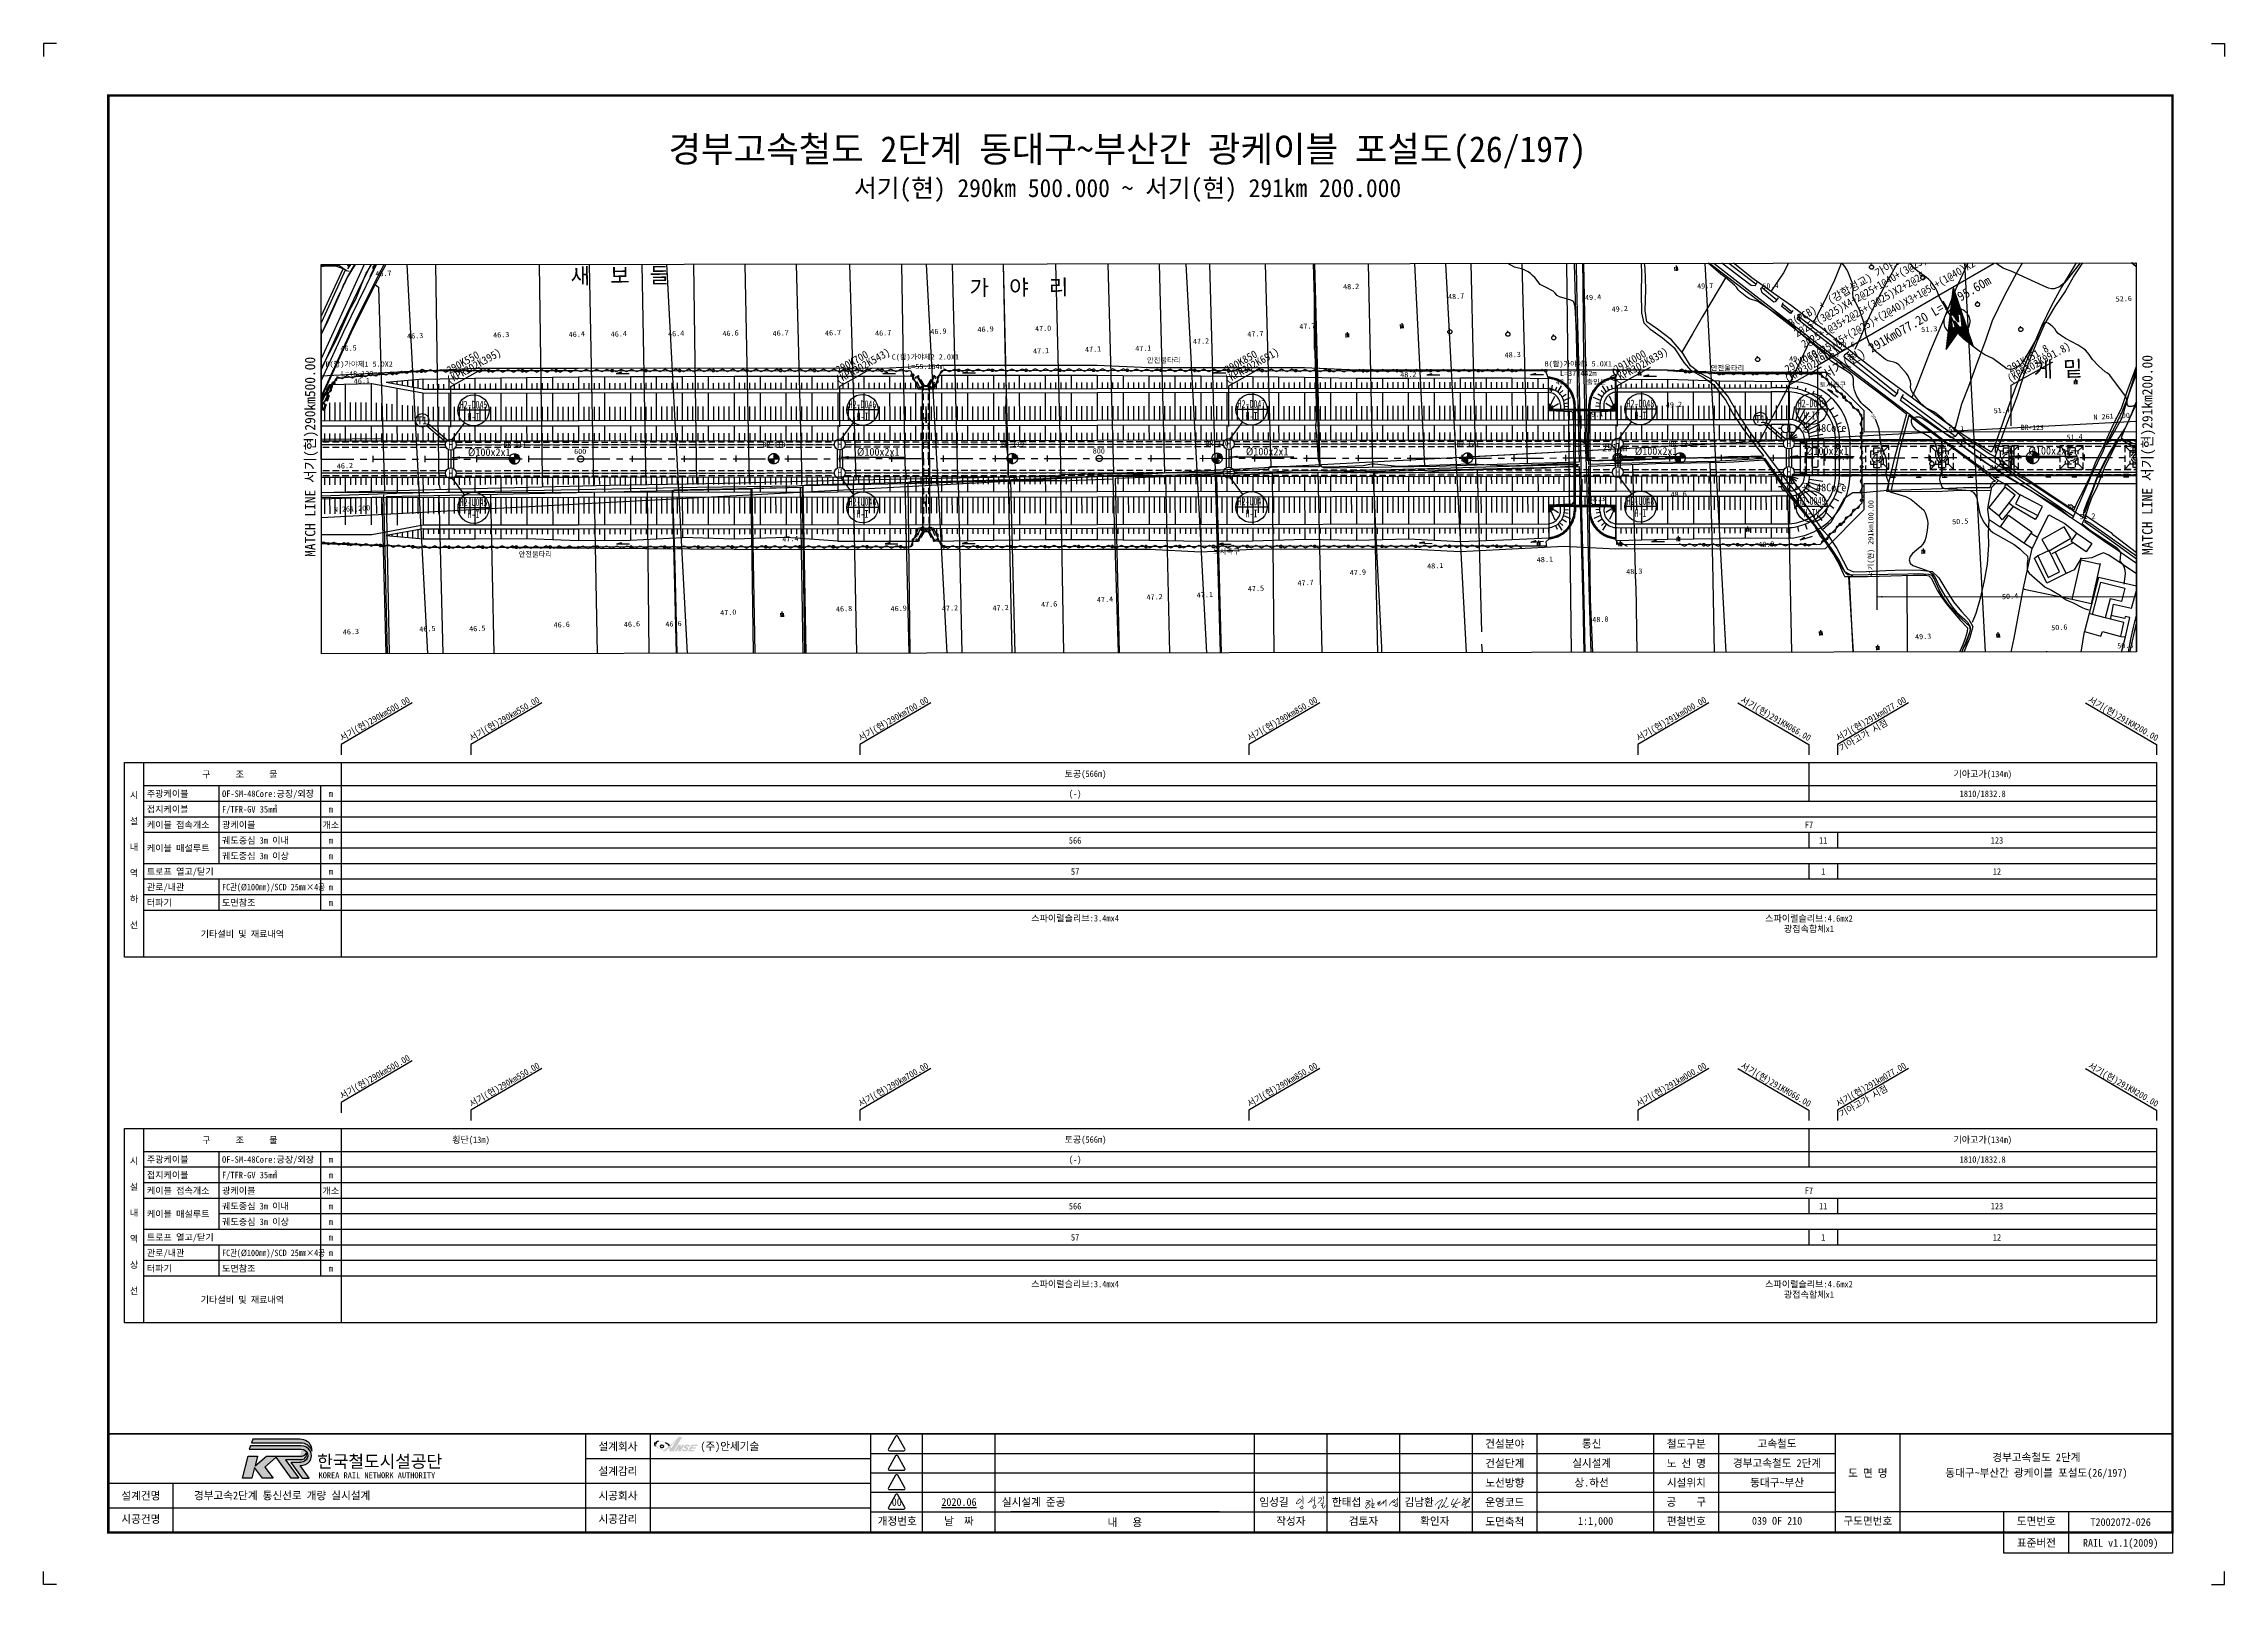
# Paper-space layout '6' of a CAD drawing. Header units: millimetres. Extents: x 0 to 841, y 0 to 594.
# The model-space entities are those that its viewports show. They can reach past a viewport. Long polylines and large blocks are cut down to what shows.
import ezdxf
from ezdxf.enums import TextEntityAlignment as Align
from ezdxf.xclip import XClip

# ---------------------------------------------------------------- set-up
doc = ezdxf.new("R2010")
doc.units = ezdxf.units.MM
doc.header["$LTSCALE"] = 10
doc.header["$MEASUREMENT"] = 0
doc.header["$XCLIPFRAME"] = 2
for name, pattern in [('A-CENTR01', [2, 1.25, -0.25, 0.25, -0.25]), ('CENTER', [2, 1.25, -0.25, 0.25, -0.25]), ('DASHED2', [0.375, 0.25, -0.125]), ('HIDDEN', [0.375, 0.25, -0.125])]:
    doc.linetypes.add(name, pattern=pattern)
for name, color, linetype in [('TN-MACL', 6, 'A-CENTR01'), ('TN-MANH', 4, 'Continuous'), ('TN-TEXT', 3, 'Continuous'), ('TT-TABL-LIN1', 4, 'Continuous'), ('TT-TABL-LIN2', 1, 'Continuous'), ('TT-TABL-TEX1', 6, 'Continuous'), ('TT-TABL-TEX2', 3, 'Continuous'), ('TT-WIRE-EQPM', 6, 'Continuous'), ('TX-BORD', 7, 'Continuous'), ('TZ-BASE', 253, 'Continuous'), ('TZ-CABL', 4, 'Continuous'), ('TZ-LEAL', 1, 'Continuous'), ('TZ-LEAT', 3, 'Continuous'), ('TZ-SYMB', 1, 'Continuous')]:
    doc.layers.add(name, color=color, linetype=linetype)
doc.layers.add('TX-PAPR', color=2, linetype='Continuous', plot=False)
doc.styles.add('GHS', font='GulimChe.ttf')
doc.styles.add('GR', font='GulimChe.ttf')
doc.styles.add('GUL', font='GulimChe.ttf')
doc.styles.add('KORAIL', font='GulimChe.ttf')
doc.styles.add('SIMPLEX', font='GulimChe.ttf')
doc.styles.get("Standard").update_dxf_attribs({"font": 'GulimChe.ttf'})
doc.styles.add('TB_TEXT', font='GulimChe.ttf')
doc.styles.add('TB_WBTXT', font='GulimChe.ttf')
doc.styles.add('굴림체', font='GulimChe.ttf')
doc.linetypes.add('ZIGZAG', pattern='A,0.0001,-0.2,[131,ltypeshp.shx,S=0.2,R=0,X=-0.2,Y=0],-0.4,[131,ltypeshp.shx,S=0.2,R=180,X=0.2,Y=0],-0.2', length=0.8001)
doc.dimstyles.get("Standard").update_dxf_attribs({"dimtxt": 0.18, "dimasz": 0.18, "dimexe": 0.18, "dimexo": 0.0625, "dimgap": 0.09, "dimtad": 0, "dimtih": 1, "dimtoh": 1, "dimdec": 4, "dimzin": 0, "dimdsep": 46, "dimtxsty": 'Standard', "dimcen": 0.09, "dimadec": 0, "dimazin": 0, "dimtfac": 1, "dimtdec": 4, "dimtofl": 0, "dimtmove": 0, "dimatfit": 3, "dimfxl": 0, "dimtolj": 1, "dimtzin": 0, "dimarcsym": 0})

psp = doc.layouts.new('6')

msp = doc.modelspace()

# ---------------------------------------------------------------- texts
at = {"layer": 'TN-MACL'}
for s, rotation, p in [('MATCH LINE 서기(현)290km500.00', 90.05404, (6069.69, 1441.18)), ('MATCH LINE 서기(현)291km200.00', 90.01591, (6778.17, 1441.9))]:
    msp.add_text(s, height=4, rotation=rotation, dxfattribs=at).set_placement(p)
at = {"layer": 'TN-MANH', "linetype": 'ByBlock', "style": 'GR'}
for p in [(6121.91, 1484.4), (6271.91, 1484.54), (6421.91, 1484.68), (6571.91, 1484.82), (6637.92, 1484.88), (6121.92, 1473.4), (6271.92, 1473.54), (6421.92, 1473.68), (6571.92, 1473.82), (6637.93, 1473.88)]:
    msp.add_text('H', height=3, rotation=360, dxfattribs=at).set_placement(p, align=Align.MIDDLE)
at = {"layer": 'TN-TEXT', "extrusion": (-5.48271e-08, -3.84622e-07, 1)}
msp.add_text('광 48Core', height=3, dxfattribs=at).set_placement((6642.76, 1490.9, 0), align=Align.MIDDLE_LEFT)
at = {"layer": 'TN-TEXT', "extrusion": (-5.48271e-08, 3.84622e-07, 1)}
msp.add_text('광 48Core', height=3, dxfattribs=at).set_placement((6642.76, 1467.95, 0), align=Align.MIDDLE_LEFT)
at = {"layer": 'TT-TABL-TEX2', "style": '굴림체'}
for s, p in [('토공(566m)', (6366.68, 1357.37)), ('기아고가(134m)', (6712.68, 1357.37)), ('횡단(13m)', (6129.68, 1216.35)), ('토공(566m)', (6366.68, 1216.35)), ('기아고가(134m)', (6712.68, 1216.35))]:
    msp.add_text(s, height=2.5, dxfattribs=at).set_placement(p, align=Align.MIDDLE)
at = {"layer": 'TT-TABL-TEX2'}
for s, p in [('(-)', (6362.68, 1349.87)), ('1810/1832.8', (6712.68, 1349.87)), ('F7', (6645.68, 1337.87)), ('566', (6362.68, 1331.87)), ('11', (6651.18, 1331.87)), ('123', (6718.18, 1331.87)), ('57', (6362.68, 1319.87)), ('1', (6651.18, 1319.87)), ('12', (6718.18, 1319.87)), ('스파이럴슬리브:3.4mx4', (6362.68, 1301.87)), ('(-)', (6362.68, 1208.85)), ('1810/1832.8', (6712.68, 1208.85)), ('F7', (6645.68, 1196.85)), ('566', (6362.68, 1190.85)), ('11', (6651.18, 1190.85)), ('123', (6718.18, 1190.85)), ('57', (6362.68, 1178.85)), ('1', (6651.18, 1178.85)), ('12', (6718.18, 1178.85)), ('스파이럴슬리브:3.4mx4', (6362.68, 1160.85))]:
    msp.add_text(s, height=2.5, dxfattribs=at).set_placement(p, align=Align.MIDDLE_CENTER)
for s, p in [('스파이럴슬리브:4.6mx2', (6645.68, 1301.87)), ('광접속함체x1', (6645.68, 1297.87)), ('스파이럴슬리브:4.6mx2', (6645.68, 1160.85)), ('광접속함체x1', (6645.68, 1156.85))]:
    msp.add_text(s, height=2.5, dxfattribs=at).set_placement(p, align=Align.MIDDLE)
at = {"layer": 'TT-WIRE-EQPM', "style": 'GR'}
for p in [(6110.91, 1493.83), (6626.92, 1494.32)]:
    msp.add_text('T1', height=3, rotation=360, dxfattribs=at).set_placement(p, align=Align.MIDDLE)
at = {"layer": 'TZ-BASE', "style": 'GR', "width": 0.8}
for s, p in [('H-I', (6580.69, 1458.04)), ('H-IV', (6646.69, 1458.1))]:
    msp.add_text(s, height=3, rotation=360, dxfattribs=at).set_placement(p, align=Align.MIDDLE)
at = {"layer": 'TZ-LEAT'}
for s, rotation, p in [('서기(현)290km500.00', 30, (6093.18, 1377.66)), ('서기(현)290km550.00', 30, (6143.18, 1377.66)), ('서기(현)290km700.00', 30, (6293.18, 1377.66)), ('서기(현)290km850.00', 30, (6443.18, 1377.66)), ('서기(현)291km000.00', 30, (6593.18, 1377.66)), ('서기(현)291KM066.00', 330, (6632.29, 1377.7)), ('서기(현)291km077.00', 30, (6670.18, 1377.66)), ('서기(현)291KM200.00', 330, (6766.29, 1377.7)), ('서기(현)290km500.00', 30, (6093.18, 1239.64)), ('서기(현)290km550.00', 30, (6143.18, 1236.64)), ('서기(현)290km700.00', 30, (6293.18, 1236.64)), ('서기(현)290km850.00', 30, (6443.18, 1236.64)), ('서기(현)291km000.00', 30, (6593.18, 1236.64)), ('서기(현)291KM066.00', 330, (6632.29, 1236.67)), ('서기(현)291km077.00', 30, (6670.18, 1236.64)), ('서기(현)291KM200.00', 330, (6766.29, 1236.67))]:
    msp.add_text(s, height=2.5, rotation=rotation, dxfattribs=at).set_placement(p, align=Align.CENTER)
for p in [(6658.23, 1366.07), (6658.23, 1225.04)]:
    msp.add_text('기아고가 시점', height=2.5, rotation=30, dxfattribs=at).set_placement(p)

# ---------------------------------------------------------------- blocks, each defined once
blk = doc.blocks.new('CXGLOGO-UNIT-KRNA-COLOR')
h = blk.add_hatch(color=166)
edge = h.paths.add_edge_path()
edge.add_arc((15.3, 4.2), 10, 59.195, 87.6904)
edge.add_line((15.7, 14.2), (-14.6, 14.2))
edge.add_line((-14.6, 14.2), (-15.4, 11.9))
edge.add_line((-15.4, 11.9), (17.3, 11.9))
edge.add_arc((16.4, 4.8), 7.13, 14.4338, 82.8523, ccw=False)
edge.add_arc((17.2, 7.5), 6.18, 351.2788, 418.625)
h = blk.add_hatch(color=166)
edge = h.paths.add_edge_path()
edge.add_line((-17.6, 3.4), (-11.6, 3.4))
edge.add_line((-11.6, 3.4), (-13.1, -2.8))
edge.add_line((-13.1, -2.8), (-5.8, 3.4))
edge.add_line((-5.8, 3.4), (16.9, 3.4))
edge.add_arc((16.5, 6.7), 3.37, 277.1672, 339.2536)
edge.add_arc((16.5, 4.5), 3.37, -86.0611, 17.644, ccw=False)
edge.add_line((16.7, 1.1), (6.4, 1.1))
edge.add_line((6.4, 1.1), (15, -10.7))
edge.add_line((15, -10.7), (10.1, -10.7))
edge.add_line((10.1, -10.7), (0.4, 2.7))
edge.add_line((0.4, 2.7), (-6.9, -3.7))
edge.add_line((-6.9, -3.7), (-1.4, -10.8))
edge.add_line((-1.4, -10.8), (-8.3, -10.8))
edge.add_line((-8.3, -10.8), (-13.5, -4))
edge.add_line((-13.5, -4), (-15.1, -10.8))
edge.add_line((-15.1, -10.8), (-21.2, -10.8))
edge.add_line((-21.2, -10.8), (-17.6, 3.4))
h = blk.add_hatch(color=46)
edge = h.paths.add_edge_path()
edge.add_arc((15.4, 5.5), 6.16, 269.178, 301.5498, ccw=False)
edge.add_line((15.3, -0.7), (9.8, -0.7))
edge.add_line((9.8, -0.7), (17.2, -10.8))
edge.add_line((17.2, -10.8), (21.7, -10.8))
edge.add_line((21.7, -10.8), (15.9, -2.7))
edge.add_arc((15.5, 6.1), 8.86, 272.286, 317.0312)
edge.add_arc((16.8, 3.7), 6.34, 325.2805, 452.1314)
edge.add_line((16.5, 10), (-16, 10))
edge.add_line((-16, 10), (-16.8, 7.8))
edge.add_line((-16.8, 7.8), (16.6, 7.8))
edge.add_arc((16.8, 3.8), 3.99, -62.7193, 92.2922, ccw=False)
at = {"color": 166}
for points in [[(20.4, 12.8, 0.12498), (15.7, 14.2), (-14.6, 14.2), (-15.4, 11.9), (17.3, 11.9, -0.307728), (23.3, 6.6, 0.302614)], [(-17.6, 3.4), (-11.6, 3.4), (-13.1, -2.8), (-5.8, 3.4), (16.9, 3.4, 0.27773), (19.7, 5.5, -0.486141), (16.7, 1.1), (6.4, 1.1), (15, -10.7), (10.1, -10.7), (0.4, 2.7), (-6.9, -3.7), (-1.4, -10.8), (-8.3, -10.8), (-13.5, -4), (-15.1, -10.8), (-21.2, -10.8)]]:
    blk.add_lwpolyline(points, format="xyb", close=True, dxfattribs=at)
at = {"color": 46}
blk.add_lwpolyline([(18.6, 0.2, -0.142195), (15.3, -0.7), (9.8, -0.7), (17.2, -10.8), (21.7, -10.8), (15.9, -2.7, 0.197757), (22, 0.1, 0.61792), (16.5, 10), (-16, 10), (-16.8, 7.8), (16.6, 7.8, -0.802668)], format="xyb", close=True, dxfattribs=at)
blk = doc.blocks.new('CXGLOGO-KRNA-COLOR')
blk.add_blockref('CXGLOGO-UNIT-KRNA-COLOR', (0, 0))
at = {"color": 166, "style": 'KORAIL'}
for s, height, p in [('한국철도시설공단', 8, (26.8, -4)), ('KOREA RAIL NETWORK AUTHORITY', 3.75, (27.7, -10.8))]:
    blk.add_text(s, height=height, dxfattribs=at).set_placement(p)
blk = doc.blocks.new('TXBLKA1-KRNAH')
at = {"layer": 'TX-BORD'}
h = blk.add_hatch(color=5, dxfattribs=at)
h.paths.add_polyline_path([(241.41, 53.44, 0.096425), (239.85, 54.59, 0.1233), (237.07, 55.37, 0.107959), (236.18, 55.25, 0.147974), (235.63, 54.71, 0.146771), (235.6, 53.86, 0.166867), (235.92, 53.32, 0.084002), (237.3, 52.29, 0.125004), (238.6, 51.98, 0.324316), (238.9, 52.16, 0.181232), (238.8, 52.77, -0.176206), (238.41, 52.66, -0.165955), (238.43, 52.37, -0.236091), (238.11, 52.27, -0.163197), (237.2, 52.6, -0.211159), (236.11, 54.03, -0.492063), (237.15, 55.14, -0.264032), (241.01, 53.12, -0.023302), (238.51, 51.28), (239.75, 51.28, 0.034752), (241.24, 52.65, -0.038457), (241.29, 51.28), (242.97, 51.28), (246.25, 56.8), (244.88, 56.8, -0.036327)])
h.paths.add_polyline_path([(242.08, 52.46), (241.66, 53.16, 0.03885), (244.06, 55.69)], flags=16)
h = blk.add_hatch(color=3, dxfattribs=at)
h.paths.add_polyline_path([(244.79, 51.28), (245.61, 51.28), (247.14, 53.85), (246.32, 53.85), (245.64, 52.71), (245.64, 53.85), (244.83, 53.85), (243.3, 51.28), (244.11, 51.28), (244.79, 52.43)])
h.paths.add_polyline_path([(247.73, 51.85, -0.206701), (247.2, 51.81, -0.316027), (247.06, 51.95, -0.031225), (247.06, 52.07), (246.36, 52.07, 0.483426), (246.52, 51.35, 0.203838), (248.04, 51.43, 0.079762), (248.43, 51.8, 0.172378), (248.58, 52.3, 0.221594), (248.3, 52.81, 0.038449), (247.87, 53.02, -0.563174), (247.89, 53.34, -0.276773), (248.29, 53.37, -0.312628), (248.42, 53.08), (249.21, 53.08, 0.143901), (249.17, 53.48, 0.169249), (248.83, 53.82, 0.119216), (248.04, 53.89, 0.167621), (247.24, 53.47, 0.258991), (246.94, 52.74, 0.208246), (247.3, 52.44, -0.022645), (247.74, 52.2, -0.588103)])
h.paths.add_polyline_path([(249.56, 51.83), (249.82, 52.27), (251.36, 52.27), (251.72, 52.86), (250.18, 52.86), (250.44, 53.3), (251.98, 53.3), (252.31, 53.85), (250, 53.85), (248.47, 51.28), (250.78, 51.28), (251.1, 51.83)])
h.paths.add_polyline_path([(239.05, 53.25, 1), (237.87, 53.25, 1)])
at = {"layer": 'Defpoints', "color": 1}
blk.add_line((836, 594), (841, 594), dxfattribs=at)
for points in [[(5, 594), (0, 594), (0, 589)], [(836, 594), (841, 594), (841, 589)], [(5, 0), (0, 0), (0, 5)], [(836, 0), (841, 0), (841, 5)]]:
    blk.add_lwpolyline(points, dxfattribs=at)
at = {"layer": 'TX-BORD'}
for p, q in [((234, 20), (234, 58)), ((319, 50.5), (549.5, 50.5)), ((339, 20), (339, 58)), ((367, 20), (367, 58)), ((467, 20), (467, 58)), ((495, 20), (495, 58)), ((523, 20), (523, 58)), ((549.5, 50.5), (691, 50.5)), ((576, 20), (576, 58)), ((621, 20), (621, 58)), ((646, 20), (646, 58)), ((716, 20), (716, 58)), ((209, 48.5), (319, 48.5)), ((319, 43), (549.5, 43)), ((549.5, 43), (691, 43)), ((25, 39), (319, 39)), ((50, 20), (50, 39)), ((319, 35.5), (549.5, 35.5)), ((549.5, 35.5), (691, 35.5)), ((25, 29.5), (319, 29.5)), ((319, 28), (691, 28)), ((453.5, 28), (373, 28)), ((821, 28), (691, 28)), ((756, 20), (756, 28)), ((781, 12), (781, 28))]:
    blk.add_line(p, q, dxfattribs=at)
at = {"layer": 'TX-BORD', "const_width": 1}
blk.add_lwpolyline([(821, 20), (25, 20), (25, 574), (821, 574)], close=True, dxfattribs=at)
at = {"layer": 'TX-BORD'}
for points, const_width in [([(25, 58), (821, 58)], 0.5), ([(209, 20), (209, 58)], 0.5), ([(209, 20), (209, 58)], 0.5), ([(319, 20), (319, 58)], 0.5), ([(551, 20), (551, 58)], 0.5), ([(691, 20), (691, 58)], 0.5), ([(489.16, 32.47), (490.23, 32.6)], 0.24), ([(510.02, 32.43), (511.22, 32.3), (511.29, 32.17), (511.29, 31.91), (509.68, 31.25), (511.29, 31.91), (511.93, 32.15), (511.29, 31.91), (510.45, 30.87), (510.06, 30.25), (509.86, 29.88), (509.82, 29.64), (509.85, 29.48), (509.94, 29.38), (510.07, 29.35), (510.38, 29.36), (511.09, 29.84), (511.32, 30.09), (511.53, 30.37), (511.52, 30.66), (511.47, 30.83), (511.33, 30.95), (511.02, 30.99), (510.45, 30.87)], 0.24), ([(511.96, 33.12), (512.32, 32.9), (512.39, 32.4), (512.31, 31.14), (512.21, 29.77), (512.24, 29.56), (512.39, 29.52), (512.61, 29.55), (512.95, 29.62), (513.48, 29.76)], 0.24), ([(512.31, 31.14), (512.99, 31.2), (513.13, 31.16), (513.03, 30.78), (512.21, 29.77)], 0.24), ([(514.32, 31.57), (514.59, 31.64), (515.5, 32.11), (514.59, 31.64), (514.69, 31.19), (514.15, 30.85), (514.69, 31.19), (515.47, 31.61), (514.75, 30.62), (514.93, 30.41), (515.2, 30.4), (515.62, 30.7), (516.67, 31.8), (516.69, 32.23), (516.67, 31.8), (516.66, 31.21), (517.64, 32.57), (517.67, 29.98)], 0.24), ([(521.05, 32.83), (519.79, 31.7), (518.83, 30.43), (519.79, 31.7), (520.42, 32.27), (520.32, 31.82), (520.41, 31.55), (520.64, 31.46), (521, 31.65), (520.94, 31.92), (522.01, 32.93), (522.02, 33.4), (522.01, 32.93), (521.99, 31.92), (521.99, 31.59), (521.7, 31.85), (521.99, 31.59), (522.08, 31.07), (522.06, 30.3), (521.97, 30), (521.58, 29.93), (521.29, 29.99), (521.13, 30.2), (521.17, 30.65), (521.36, 30.97), (521.77, 31.01), (522.08, 31)], 0.24), ([(521.15, 30.43), (520.87, 30.43), (520.47, 30.53), (520.28, 30.68)], 0.24)]:
    blk.add_lwpolyline(points, dxfattribs=dict(at, const_width=const_width))
for points in [[(328.58, 57.05), (325.78, 52.19, 0.57735), (326.17, 51.52), (331.78, 51.52, 0.57735), (332.17, 52.19), (329.36, 57.05, 0.57735)], [(328.58, 49.55), (325.78, 44.69, 0.57735), (326.17, 44.02), (331.78, 44.02, 0.57735), (332.17, 44.69), (329.36, 49.55, 0.57735)], [(328.58, 42.05), (325.78, 37.19, 0.57735), (326.17, 36.52), (331.78, 36.52, 0.57735), (332.17, 37.19), (329.36, 42.05, 0.57735)], [(328.58, 34.55), (325.78, 29.69, 0.57735), (326.17, 29.02), (331.78, 29.02, 0.57735), (332.17, 29.69), (329.36, 34.55, 0.57735)]]:
    blk.add_lwpolyline(points, format="xyb", close=True, dxfattribs=at)
at = {"layer": 'TX-BORD', "const_width": 0.24}
for points in [[(485.57, 34.24, -0.031521), (485.64, 32.12, 0.015452), (485.64, 30.85, 0.488947)], [(489.3, 33.6, -0.116912), (488.11, 31.72, -0.245276), (487.54, 31.55, -2.571837)], [(490.15, 33.87, -0.089273), (490.12, 31.67, 0.068943), (490.06, 30.69, 0.261353)], [(493.32, 34.22, -0.102288), (493.6, 33.42, -0.080289), (493.6, 33.07, 0.066761), (493.58, 32.62, -0.06278), (493.53, 31.56, 8.85417)], [(547.43, 33.59, -0.145348), (547.88, 33.43, -0.307225), (547.95, 33.23, -0.212679), (547.38, 32.49, -0.113681), (548.62, 33.04, -0.266507), (548.74, 33, -3.538723)], [(484.54, 33.09, 0.071134), (483.15, 31.48, 0.394214), (483.21, 31.1, 0.224261), (483.52, 31.04, 0.193438), (484.97, 32.08, 0.544983), (484.67, 32.72, 0.066146), (484.03, 32.72, 27.196208)], [(484.41, 29.84, 0.02121), (484.98, 29.12, 0.409369), (485.14, 29.11, -0.211811), (485.49, 29.21, 0.416377), (485.62, 29.3, 0.123643), (485.54, 30.12, 0.523631), (485.28, 30.19, -0.072983), (484.51, 29.7, 0.005941)], [(488.57, 32.27, -0.142438), (489.07, 31.68, 5.949847)], [(490.05, 30.54, 0.235154), (489.49, 29.9, 0.345857), (489.7, 29.41, 0.306746), (490.2, 29.45, 0.103095), (490.63, 29.98, 0.395571), (490.49, 30.5, 0.242915), (490.05, 30.54, 6.064713)], [(491.55, 33.36, 0.139976), (491.83, 33.26, 0.096355), (492.64, 33.37, -0.240321), (492.85, 33.34, -0.353191), (492.93, 33.05, -0.157335), (491.33, 31.22, -6.381378)], [(492.46, 31.11), (493.22, 31.4, -0.375176), (493.45, 31.31, -0.266244), (493.45, 31.13, -0.042219), (493.07, 30.6, -0.159939), (492.63, 30.34, -0.171647), (493.2, 30.37, -0.458058), (493.29, 30.17, 0.159326), (493.23, 29.58, 0.227707), (493.39, 29.37, 0.407988), (493.73, 29.47, -0.001483), (493.89, 29.78, 0.004186), (494.14, 30.24, -0.100484), (494.33, 30.47, -0.346277)], [(536.7, 30.48, -0.382901), (536.65, 30.71, -0.12512), (539.4, 32.69, -0.474239), (539.59, 32.59, -0.046113), (537.92, 29.73, 0.151113), (537.77, 29.29, 0.58991), (537.88, 29.22, 0.096338), (538.33, 29.72, 2.196927)], [(540.73, 33.09, -0.071383), (541.05, 33.41, -0.346917), (541.16, 33.41, -0.258278), (541.18, 33.35, -0.079918), (541.06, 32.96, -0.048596), (539.06, 29.69, 0.947427), (539.13, 29.64, -0.022437), (540.04, 30.36, -0.344585), (540.2, 30.35, -0.12284), (540.25, 30.29, 0.011347), (540.43, 29.85, 0.194638), (540.6, 29.69, 0.189435), (540.9, 29.69, 0.009404), (541.84, 30.24, 3.287276)], [(543.84, 33.07, 0.030212), (542.85, 31.06, 0.575113), (543.08, 30.76, 0.043168), (545.96, 31.58, 0.237594), (546.32, 31.98, 1.260425)], [(545.61, 33.11, 0.150889), (545.13, 32.65, 0.025288), (543.37, 29.61), (544.07, 30.23, -0.448359), (544.33, 30.16, 0.073819), (544.59, 29.67, 0.359456), (544.94, 29.59, 0.031982), (545.26, 29.77, 3.102048)], [(547.6, 31.85, 0.23976), (547.57, 31.5, 0.345796), (547.69, 31.43, 0.195352), (548.64, 32.18, 0.393888), (548.6, 32.35, 0.293784), (548.35, 32.35, 0.099623), (547.44, 31.43, 0.02205), (546.93, 30.69, 0.380988), (546.98, 30.44, 0.18866), (547.1, 30.41), (549.22, 31.59, 0.122154), (549.44, 31.8), (550.04, 33.22, 0.396041), (549.99, 33.36, 0.224142), (549.88, 33.36, 0.078358), (549.02, 32.08), (547.95, 29.67, 0.444285), (547.97, 29.61), (548.29, 29.6, 0.179185), (548.5, 29.67), (549.15, 30.07, -0.135616), (549.34, 30.12), (550.04, 30.11)]]:
    blk.add_lwpolyline(points, format="xyb", dxfattribs=at)
at = {"layer": 'TX-BORD'}
blk.add_lwpolyline([(821, 20), (821, 12), (756, 12), (756, 20)], close=True, dxfattribs=at)
at = {"layer": 'TX-BORD', "color": 3}
blk.add_circle((238.46, 53.25), 0.594, dxfattribs=at)
at = {"layer": 'TX-BORD', "color": 5}
for centre, radius, start, end in [((237.04, 54.23), 1.49, 161.17216, 194.57108), ((236.55, 54.06), 0.967, 192.10036, 229.99429), ((237.06, 54.19), 0.96, 84.64387, 189.44431), ((237.68, 50.02), 5.06, 42.58477, 64.6157)]:
    blk.add_arc(centre, radius, start, end, dxfattribs=at)
at = {"layer": 'TX-BORD', "xscale": 0.6, "yscale": 0.6}
blk.add_blockref('CXGLOGO-KRNA-COLOR', (89.41, 47.41), dxfattribs=at)
at = {"layer": 'TX-BORD', "style": 'TB_TEXT'}
for s, p in [('설계회사', (221.5, 53.25)), ('건설분야', (563.5, 54.25)), ('철도구분', (633.5, 54.25)), ('설계감리', (221.5, 43.75)), ('건설단계', (563.5, 46.75)), ('노 선 명', (633.5, 46.75)), ('도 면 명', (703.5, 43)), ('설계건명', (37.5, 34.25)), ('시공회사', (221.5, 34.25)), ('노선방향', (563.5, 39.25)), ('시설위치', (633.5, 39.25)), ('시공건명', (37.5, 25.25)), ('시공감리', (221.5, 25.25)), ('개정번호', (329.21, 24.5)), ('날  짜', (353, 24.5)), ('내   용', (417, 24)), ('작성자', (481, 24.5)), ('검토자', (509, 24.5)), ('확인자', (536.5, 24.5)), ('운영코드', (563.5, 31.75)), ('도면축척', (563.5, 24.25)), ('공    구', (633.5, 31.75)), ('편철번호', (633.5, 24.5)), ('구도면번호', (703.5, 24.51)), ('도면번호', (768.5, 24.51))]:
    blk.add_text(s, height=3, dxfattribs=at).set_placement(p, align=Align.MIDDLE)
blk.add_text('표준버전', height=3, dxfattribs=at).set_placement((768.5, 16), align=Align.MIDDLE_CENTER)
at = {"layer": 'TX-BORD', "style": 'TB_TEXT', "flags": 1}
blk.add_attdef('TD_CLASSCODE', text='', height=3, dxfattribs=at).set_placement((25, 577.54), align=Align.MIDDLE_LEFT)
at = {"layer": 'TX-BORD'}
for tag, height, style, p in [('TB_MTITIL', 10, 'TB_WBTXT', (418, 553.33)), ('TB_STITL', 7, 'TB_WBTXT', (418, 538.33)), ('TR_RNUM4', 3, 'TB_TEXT', (329, 54.25)), ('TR_RDAT4', 3, 'TB_TEXT', (353, 54.25)), ('TD_FIELD', 3, 'TB_TEXT', (597, 54.25)), ('TD_RLCLASS', 3, 'TB_TEXT', (668.5, 54.25)), ('TD_DNAME_TOP', 3, 'TB_TEXT', (768.5, 48.98)), ('TR_RNUM3', 3, 'TB_TEXT', (329, 46.75)), ('TR_RDAT3', 3, 'TB_TEXT', (353, 46.75)), ('TD_CSTEP', 3, 'TB_TEXT', (597, 46.75)), ('TD_RLNAME', 3, 'TB_TEXT', (668.5, 46.75)), ('TD_DNAME_MAIN', 3, 'TB_TEXT', (768.5, 43)), ('TR_RNUM2', 3, 'TB_TEXT', (329, 39.25)), ('TR_RDAT2', 3, 'TB_TEXT', (353, 39.25)), ('TD_DIRCODE', 3, 'TB_TEXT', (597, 39.25)), ('TD_RLSECT', 3, 'TB_TEXT', (668.5, 39.25)), ('TD_DNAME_BOT', 3, 'TB_TEXT', (768.5, 36.98)), ('TR_RNUM1', 3, 'TB_TEXT', (329, 31.75)), ('TR_RDAT1', 3, 'TB_TEXT', (353, 31.75)), ('TD_SYSCODE', 3, 'TB_TEXT', (597, 31.75)), ('SCALE', 3, 'TB_TEXT', (598.5, 24.45)), ('TD_CSECT', 3, 'TB_TEXT', (668.5, 31.75)), ('TD_DWGNO', 3, 'TB_TEXT', (668.5, 24.5)), ('TD_DWGCODE_PREV', 3, 'TB_TEXT', (736, 24)), ('TD_DWGCODE', 3, 'TB_TEXT', (801, 24)), ('TD_VERSION', 3, 'TB_TEXT', (801, 16))]:
    blk.add_attdef(tag, text='', height=height, dxfattribs=dict(at, style=style)).set_placement(p, align=Align.MIDDLE_CENTER)
at = {"layer": 'TX-BORD', "style": 'TB_TEXT'}
for tag, p in [('TD_DCOMP', (253.27, 53.25)), ('TR_RCON4', (369.52, 54.25)), ('TR_DGN4', (468.83, 54.25)), ('TR_CHK4', (496.83, 54.25)), ('TR_APP4', (524.83, 54.25)), ('TD_DSCCOMP', (253.27, 43.75)), ('TR_RCON3', (369.52, 46.75)), ('TR_DGN3', (468.83, 46.75)), ('TR_CHK3', (496.83, 46.75)), ('TR_APP3', (524.83, 46.75)), ('TD_DNAME', (58, 34.25)), ('TD_CCOMP', (253.27, 34.25)), ('TR_RCON2', (369.52, 39.25)), ('TR_DGN2', (468.83, 39.25)), ('TR_CHK2', (496.83, 39.25)), ('TR_APP2', (524.83, 39.25)), ('TD_CNAME', (58, 25.15)), ('TD_CSCOMP', (253.27, 25.25)), ('TR_RCON1', (369.52, 31.75)), ('TR_DGN1', (468.83, 31.75)), ('TR_CHK1', (496.83, 31.75)), ('TR_APP1', (524.83, 31.75))]:
    blk.add_attdef(tag, text='', height=3, dxfattribs=at).set_placement(p, align=Align.MIDDLE_LEFT)
blk = doc.blocks.new('JD-FGJFJFJ5DFH')
at = {"layer": 'TZ-BASE'}
for p, q in [((699.87, 140.31), (-0.13, 140.3)), ((29.48, 140.02), (48.08, -209.84)), ((34.97, 133.34, 9.46), (36.66, 136.46, 9.46)), ((35.5, 133.49, 9.36), (37.19, 137.5, 9.36)), ((35.61, 133.03, 10.36), (39.68, 140.02, 10.36)), ((36.66, 136.46, 9.46), (38.57, 140.02, 9.46)), ((37.19, 137.5, 9.36), (38.57, 140.02, 9.36)), ((41.89, 140.02, 10.87), (37.73, 132.08, 10.87)), ((38.11, 128.29, 10.87), (42.63, 136.25, 10.87)), ((47.36, 140.02, -36.75), (39.66, 125.94, -36.75)), ((46.55, 140.02, 10.36), (40.54, 128.06, 10.36)), ((46.8, 137.2, 9.36), (42.01, 127.35, 9.36)), ((42.63, 136.25, 10.87), (44.69, 140.02, 10.87)), ((46.84, 137.6, 10.87), (43.63, 129.72, 10.87)), ((47.41, 138.14, 9.36), (46.8, 137.2, 9.36)), ((47.6, 140.02, 10.87), (46.84, 137.6, 10.87)), ((48.48, 138.29, 9.36), (47.41, 138.14, 9.36)), ((51.51, 138.09, 8.36), (48.15, 132.53, 8.36)), ((54.1, 140.02, 8.11), (48.28, 129.14, 8.11)), ((49.51, 138.61, 9.36), (48.48, 138.29, 9.36)), ((48.78, 134.46, 9.21), (50.05, 138.37, 9.21)), ((49.86, 139.65, 9.36), (49.51, 138.61, 9.36)), ((50.18, 140.02, 9.36), (49.86, 139.65, 9.36)), ((50.05, 138.37, 9.21), (50.42, 140.02, 9.21)), ((52.59, 140.02, 8.36), (51.51, 138.09, 8.36)), ((73.3, 140.02, 8.11), (73.62, 96.34, 8.11)), ((87.62, 96.71, 8.11), (86.22, 140.02, 8.11)), ((106.18, 140.02, 8.11), (106.91, 97.23, 8.11)), ((129.62, 140.02), (148.22, -209.84)), ((140.26, 98.09, 8.11), (139.39, 140.02, 8.11)), ((166.21, 140.02, 8.11), (167.59, 98.79, 8.11)), ((182.98, 99.15, 8.11), (182.03, 140.02, 8.11)), ((203.2, 99.62, 8.36), (202.44, 140.02, 8.36)), ((202.52, 140.02, 8.11), (203.41, 99.63, 8.11)), ((223.41, 100.09, 8.45), (222.6, 140.02, 8.45)), ((229.76, 140.02), (248.36, -209.84)), ((257.25, 140.02, 9.21), (258, 109.67, 9.21)), ((258.26, 103.6, 8.11), (257.28, 140.02, 8.11)), ((260.81, 106.54, 8.75), (260.09, 140.02, 8.75)), ((260.88, 101.4, 8.61), (260.1, 140.02, 8.61)), ((281.5, 140.02, 8.61), (282.56, 101.67, 8.61)), ((302.86, 102.19, 8.29), (301.56, 140.02, 8.29)), ((321.24, 140.02, 8.29), (322.38, 102.54, 8.29)), ((329.9, 140.02), (348.5, -209.84)), ((332.28, 135.4, 9.3), (332.36, 133.96, 9.3)), ((332.84, 136, 9.3), (332.94, 133.99, 9.3)), ((333.51, 133.99, 9.3), (333.43, 135.46, 9.3)), ((340.61, 119.43, 9.36), (340.53, 140.02, 9.36)), ((340.75, 140.02, 8.79), (342, 103, 8.79)), ((341.57, 140.02, 9.16), (342.5, 102.92, 9.16)), ((381.57, 136.09, 10.36), (381.06, 140.02, 10.36)), ((382.18, 103.89, 9.16), (381.33, 140.02, 9.16)), ((381.86, 117.01, 10.36), (381.57, 136.09, 10.36)), ((382.29, 140.02, 10.67), (382.95, 104.47, 10.67)), ((405.83, 137.87, 11.65), (405.91, 136.42, 11.65)), ((406.39, 138.46, 11.65), (406.49, 136.45, 11.65)), ((407.06, 136.46, 11.65), (406.98, 137.93, 11.65)), ((430.04, 140.02), (448.64, -209.84)), ((431.22, 140.02, 10.67), (431.08, 137.2, 10.67)), ((431.08, 137.2, 10.67), (432.59, 121.96, 10.67)), ((473.64, 122.04, 10.67), (450.35, 140.02, 10.67)), ((460.6, 132.82, 11.36), (450.42, 140.02, 11.36)), ((452.69, 140.02, 12.2), (468.46, 127.86, 12.2)), ((455.17, 105.97, 10.67), (455.46, 136.08, 10.67)), ((458.46, 138.36, 11.39), (456.19, 140.02, 11.39)), ((456.88, 140.02, 11.36), (458.09, 139.21, 11.36)), ((458.09, 139.21, 11.36), (459.15, 138.83, 11.36)), ((460.78, 139.63, 11.39), (458.46, 138.36, 11.39)), ((458.49, 140.02, 11.17), (459.66, 139.15, 11.17)), ((459.15, 138.83, 11.36), (459.53, 139.89, 11.36)), ((459.53, 139.89, 11.36), (459.37, 140.02, 11.36)), ((461.07, 140.02, 11.45), (464.33, 136.55, 11.45)), ((462.55, 136.24, 11.17), (465.61, 133.8, 11.17)), ((462.75, 136.44, 11.39), (462.97, 137.6, 11.39)), ((463.56, 134.98, 11.39), (462.75, 136.44, 11.39)), ((462.97, 137.6, 11.39), (463.11, 137.85, 11.39)), ((464.67, 133.98, 11.39), (463.56, 134.98, 11.39)), ((464.33, 136.55, 11.45), (465.95, 134.96, 11.45)), ((464.59, 140.02, 14.55), (464.42, 139.76, 14.55)), ((464.42, 139.76, 14.55), (466.4, 138.15, 14.55)), ((465.61, 133.8, 11.17), (468.54, 138.16, 11.17)), ((465.95, 134.96, 11.45), (468, 138.31, 11.45)), ((468.05, 135.87, 11.39), (466.09, 134.3, 11.39)), ((466.4, 138.15, 14.55), (467.73, 140.02, 14.55)), ((468, 138.31, 11.45), (468.95, 140.02, 11.45)), ((470.83, 137.87, 11.39), (468.05, 135.87, 11.39)), ((468.54, 138.16, 11.17), (469.52, 140.02, 11.17)), ((470.18, 133.89, 11.39), (473.06, 135.54, 11.39)), ((473.9, 138.84, 11.39), (470.83, 137.87, 11.39)), ((472.93, 135.25, 13.51), (471.46, 133.16, 13.51)), ((475.86, 137, 13.51), (472.93, 135.25, 13.51)), ((473.06, 135.54, 11.39), (475.28, 136.92, 11.39)), ((477.39, 139.47, 11.39), (473.9, 138.84, 11.39)), ((476.22, 136.46, 13.51), (474.36, 135.77, 13.51)), ((475.1, 139.83, 11.22), (474.69, 140.02, 11.22)), ((475.37, 140.02, 11.22), (475.1, 139.83, 11.22)), ((475.28, 136.92, 11.39), (477.68, 137.82, 11.39)), ((477.96, 137.9, 13.51), (475.86, 137, 13.51)), ((479.67, 135.35, 13.51), (476.22, 136.46, 13.51)), ((477.78, 140.02, 13.51), (477.52, 139.63, 13.51)), ((477.52, 139.63, 13.51), (477.96, 137.9, 13.51)), ((483.79, -209.84, 8.6), (479.61, 140.02, 8.6)), ((481.54, 134.75, 13.51), (479.67, 135.35, 13.51)), ((485.09, 132.18, 13.51), (481.54, 134.75, 13.51)), ((506.47, 134.63, 13.51), (495.58, 122.34, 13.51)), ((506.9, 135.12, 13.51), (506.47, 134.63, 13.51)), ((511.07, 140.02, 13.51), (506.9, 135.12, 13.51)), ((530.18, 140.02), (548.78, -209.84)), ((547.87, 131.48, 13.51), (551.63, 135.34, 13.51)), ((550.85, 133.09, 10.95), (554.39, 134.68, 10.95)), ((552.22, 139.5, 12.36), (551.26, 140.02, 12.36)), ((551.63, 135.34, 13.51), (555.05, 136.33, 13.51)), ((553.06, 138.76, 12.36), (552.22, 139.5, 12.36)), ((553.76, 137.88, 12.36), (553.06, 138.76, 12.36)), ((554.74, 137.32, 12.36), (553.76, 137.88, 12.36)), ((553.89, 134.04, 13.94), (557.88, 134.58, 13.94)), ((554.39, 134.68, 10.95), (557.34, 135.05, 10.95)), ((555.86, 137, 12.36), (554.74, 137.32, 12.36)), ((555.05, 136.33, 13.51), (558.65, 137.66, 13.51)), ((556.97, 137.08, 12.36), (555.86, 137, 12.36)), ((558.05, 137.47, 12.36), (556.97, 137.08, 12.36)), ((557.34, 135.05, 10.95), (558.76, 135.76, 10.95)), ((557.51, 134.52, 12.36), (558.5, 135.02, 12.36)), ((557.88, 134.58, 13.94), (561.29, 137, 13.94)), ((559.04, 137.98, 12.36), (558.05, 137.47, 12.36)), ((558.5, 135.02, 12.36), (559.45, 135.64, 12.36)), ((558.65, 137.66, 13.51), (560.6, 140.02, 13.51)), ((558.72, 129.32, 13.49), (563.51, 136.2, 13.49)), ((558.76, 135.76, 10.95), (561.25, 138.01, 10.95)), ((560.87, 139.29, 12.36), (559.04, 137.98, 12.36)), ((559.45, 135.64, 12.36), (560.32, 136.34, 12.36)), ((560.32, 136.34, 12.36), (561.92, 137.92, 12.36)), ((561.66, 140.02, 12.36), (560.87, 139.29, 12.36)), ((561.25, 138.01, 10.95), (562.51, 140.02, 10.95)), ((561.29, 137, 13.94), (563.48, 140.02, 13.94)), ((565.72, 134.41, 11.65), (561.87, 137.8, 11.65)), ((561.92, 137.92, 12.36), (563.28, 140.02, 12.36)), ((577.35, 136.29, 13.36), (577.42, 138.54, 13.36)), ((577.47, 135.19, 13.36), (577.35, 136.29, 13.36)), ((577.42, 138.54, 13.36), (577.64, 140.02, 13.36)), ((577.67, 134.08, 13.36), (577.47, 135.19, 13.36)), ((599.9, 130.8, 13.12), (606.44, 135.95, 13.12)), ((606.04, 134.36, 14.36), (606.71, 135.26, 14.36)), ((606.44, 135.95, 13.12), (611.72, 140.02, 13.12)), ((606.71, 135.26, 14.36), (609.04, 137.72, 14.36)), ((609.04, 137.72, 14.36), (609.6, 138.7, 14.36)), ((609.6, 138.7, 14.36), (609.93, 139.78, 14.36)), ((609.93, 139.78, 14.36), (609.97, 140.02, 14.36)), ((630.32, 140.02), (648.92, -209.84)), ((630.44, 140.02, 13.94), (632.58, 137.98, 13.94)), ((631.76, 140.02, 14.07), (632.94, 138.56, 14.07)), ((632.58, 137.98, 13.94), (636.95, 133.83, 13.94)), ((632.94, 138.56, 14.07), (636.28, 135.03, 14.07)), ((634.98, 137.1, 15.36), (635.02, 138.22, 15.36)), ((635.82, 134.97, 15.36), (634.98, 137.1, 15.36)), ((635.02, 138.22, 15.36), (636.01, 138.73, 15.36)), ((635.44, 140.02, 14.36), (636.05, 139.42, 14.36)), ((635.94, 133.87, 15.36), (635.82, 134.97, 15.36)), ((638.48, 137.29, 21.54), (635.87, 140.02, 21.54)), ((636.01, 138.73, 15.36), (637.13, 138.81, 15.36)), ((636.05, 139.42, 14.36), (638.63, 137.3, 14.36)), ((636.28, 135.03, 14.07), (639.77, 131.68, 14.07)), ((637.13, 138.81, 15.36), (638.12, 139.32, 15.36)), ((637.59, 140.02, -36.75), (643.8, 133.22, -36.75)), ((638.12, 139.32, 15.36), (638.48, 140.02, 15.36)), ((642.22, 133.52, 21.54), (638.48, 137.29, 21.54)), ((638.63, 137.3, 14.36), (639.48, 136.45, 14.36)), ((639.48, 136.45, 14.36), (640.5, 135.58, 14.36)), ((640.5, 135.58, 14.36), (641.5, 135.06, 14.36)), ((641.5, 135.06, 14.36), (642.78, 135.33, 14.36)), ((642.78, 135.33, 14.36), (650.62, 140.02, 14.36)), ((642.95, 133.69, 16.36), (643.58, 134.61, 16.36)), ((644.61, 135.21, 16.36), (643.25, 134.12, 16.36)), ((643.58, 134.61, 16.36), (644.39, 135.37, 16.36)), ((644.39, 135.37, 16.36), (645.28, 136.03, 16.36)), ((645.45, 136.1, 16.36), (644.61, 135.21, 16.36)), ((645.28, 136.03, 16.36), (649.08, 138.48, 16.36)), ((647.18, 137.65, 16.36), (645.45, 136.1, 16.36)), ((650.66, 140.02, 16.36), (647.18, 137.65, 16.36)), ((649.08, 138.48, 16.36), (651.06, 140.02, 16.36)), ((670.76, 137.92, 17.36), (670.6, 140.02, 17.36)), ((670.99, 136.82, 17.36), (670.76, 137.92, 17.36)), ((671.33, 135.76, 17.36), (670.99, 136.82, 17.36)), ((675.14, 126.28, 17.36), (671.33, 135.76, 17.36)), ((36.74, 128.57, 10.68), (20.64, 102.62, 10.68)), ((20.86, 103.75, 9.46), (36.28, 128.21, 9.46)), ((21.58, 102.29, 10.68), (37.46, 128.04, 10.68)), ((37.76, 126.58, 8.36), (23.08, 102.48, 8.36)), ((32.67, 123.19, 9.36), (35.37, 126.63, 9.36)), ((34.16, 130.77, 9.46), (34.97, 133.34, 9.46)), ((34.24, 129.41, 9.46), (34.16, 130.77, 9.46)), ((36.28, 128.21, 9.46), (34.24, 129.41, 9.46)), ((34.38, 130.02, 10.36), (34.7, 131.06, 10.36)), ((34.67, 128.98, 10.36), (34.38, 130.02, 10.36)), ((34.49, 130.38, 9.36), (35.5, 133.49, 9.36)), ((34.67, 129.31, 9.36), (34.49, 130.38, 9.36)), ((35.43, 128.53, 9.36), (34.67, 129.31, 9.36)), ((36.57, 127.96, 10.36), (34.67, 128.98, 10.36)), ((34.7, 131.06, 10.36), (35.12, 132.06, 10.36)), ((34.73, 130.59, 10.8), (34.7, 129.81, 10.8)), ((34.7, 129.81, 10.8), (37.97, 127.83, 10.8)), ((35.97, 133.21, 10.8), (34.73, 130.59, 10.8)), ((34.98, 129.55, 10.8), (35.09, 129.57, 10.8)), ((34.99, 129.63, 10.8), (36.53, 128.7, 10.8)), ((35.14, 128.95, 10.8), (34.99, 129.58, 10.8)), ((34.99, 129.4, 10.8), (35.27, 129.46, 10.8)), ((35.01, 129.25, 10.8), (35.45, 129.35, 10.8)), ((35.06, 129.1, 10.8), (35.63, 129.24, 10.8)), ((35.12, 132.06, 10.36), (35.61, 133.03, 10.36)), ((35.13, 128.97, 10.8), (35.81, 129.13, 10.8)), ((35.35, 128.72, 10.8), (35.15, 129.53, 10.8)), ((35.23, 128.84, 10.8), (35.99, 129.02, 10.8)), ((35.54, 128.61, 10.8), (35.34, 129.42, 10.8)), ((35.36, 128.71, 10.8), (36.18, 128.91, 10.8)), ((35.37, 126.63, 9.36), (35.93, 127.56, 9.36)), ((35.93, 127.56, 9.36), (35.43, 128.53, 9.36)), ((36.47, 132.21, 10.87), (35.49, 129.7, 10.87)), ((35.49, 129.7, 10.87), (38.11, 128.29, 10.87)), ((35.71, 128.54, 10.8), (35.52, 129.31, 10.8)), ((35.54, 128.6, 10.8), (36.36, 128.8, 10.8)), ((35.87, 128.51, 10.8), (35.7, 129.2, 10.8)), ((35.8, 128.01, 10.68), (36.49, 128.17, 10.68)), ((35.8, 127.86, 10.68), (36.38, 127.99, 10.68)), ((35.81, 128.06, 10.68), (35.97, 127.35, 10.68)), ((35.82, 128.52, 10.8), (36.52, 128.69, 10.8)), ((35.82, 127.71, 10.68), (36.27, 127.81, 10.68)), ((35.83, 128.17, 10.68), (36.61, 128.35, 10.68)), ((35.86, 127.56, 10.68), (36.16, 127.63, 10.68)), ((36.02, 128.51, 10.8), (35.88, 129.09, 10.8)), ((35.9, 128.34, 10.68), (36.72, 128.53, 10.68)), ((35.9, 128.34, 10.68), (36.09, 127.52, 10.68)), ((35.93, 127.43, 10.68), (36.05, 127.45, 10.68)), ((36.93, 128.87, 10.68), (35.98, 127.35, 10.68)), ((36.01, 128.52, 10.68), (36.83, 128.71, 10.68)), ((36.01, 128.52, 10.68), (36.2, 127.7, 10.68)), ((36.17, 128.53, 10.8), (36.06, 128.98, 10.8)), ((36.13, 128.65, 10.68), (36.31, 127.88, 10.68)), ((36.24, 128.73, 10.68), (36.88, 128.88, 10.68)), ((36.31, 128.58, 10.8), (36.24, 128.87, 10.8)), ((36.26, 128.74, 10.68), (36.42, 128.06, 10.68)), ((36.4, 128.81, 10.68), (36.54, 128.24, 10.68)), ((36.45, 128.64, 10.8), (36.42, 128.76, 10.8)), ((37.73, 132.08, 10.87), (36.47, 132.21, 10.87)), ((36.54, 128.86, 10.68), (36.65, 128.42, 10.68)), ((38.61, 127.22, 10.36), (36.57, 127.96, 10.36)), ((36.69, 128.88, 10.68), (36.76, 128.6, 10.68)), ((36.85, 128.88, 10.68), (36.87, 128.78, 10.68)), ((36.86, 127.06, 10.68), (37.81, 128.59, 10.68)), ((36.86, 127.06, 10.68), (37.81, 128.59, 10.68)), ((36.86, 127.06, 10.68), (37.81, 128.59, 10.68)), ((36.86, 127.06, 10.68), (37.81, 128.59, 10.68)), ((37.55, 127.2, 10.68), (36.91, 127.05, 10.68)), ((37.55, 127.2, 10.68), (36.91, 127.05, 10.68)), ((37.55, 127.2, 10.68), (36.91, 127.05, 10.68)), ((37.55, 127.2, 10.68), (36.91, 127.05, 10.68)), ((36.94, 127.05, 10.68), (36.92, 127.15, 10.68)), ((36.94, 127.05, 10.68), (36.92, 127.15, 10.68)), ((36.94, 127.05, 10.68), (36.92, 127.15, 10.68)), ((36.94, 127.05, 10.68), (36.92, 127.15, 10.68)), ((37.78, 127.41, 10.68), (36.96, 127.22, 10.68)), ((37.78, 127.41, 10.68), (36.96, 127.22, 10.68)), ((37.78, 127.41, 10.68), (36.96, 127.22, 10.68)), ((37.78, 127.41, 10.68), (36.96, 127.22, 10.68)), ((37.76, 126.65, 9.36), (37.01, 125.86, 9.36)), ((37.1, 127.05, 10.68), (37.03, 127.33, 10.68)), ((37.1, 127.05, 10.68), (37.03, 127.33, 10.68)), ((37.1, 127.05, 10.68), (37.03, 127.33, 10.68)), ((37.1, 127.05, 10.68), (37.03, 127.33, 10.68)), ((37.89, 127.6, 10.68), (37.07, 127.4, 10.68)), ((37.89, 127.6, 10.68), (37.07, 127.4, 10.68)), ((37.89, 127.6, 10.68), (37.07, 127.4, 10.68)), ((37.89, 127.6, 10.68), (37.07, 127.4, 10.68)), ((37.25, 127.08, 10.68), (37.14, 127.51, 10.68)), ((37.25, 127.08, 10.68), (37.14, 127.51, 10.68)), ((37.25, 127.08, 10.68), (37.14, 127.51, 10.68)), ((37.25, 127.08, 10.68), (37.14, 127.51, 10.68)), ((37.96, 127.76, 10.68), (37.18, 127.58, 10.68)), ((37.96, 127.76, 10.68), (37.18, 127.58, 10.68)), ((37.96, 127.76, 10.68), (37.18, 127.58, 10.68)), ((37.96, 127.76, 10.68), (37.18, 127.58, 10.68)), ((37.39, 127.12, 10.68), (37.25, 127.69, 10.68)), ((37.39, 127.12, 10.68), (37.25, 127.69, 10.68)), ((37.39, 127.12, 10.68), (37.25, 127.69, 10.68)), ((37.39, 127.12, 10.68), (37.25, 127.69, 10.68)), ((37.99, 127.93, 10.68), (37.29, 127.76, 10.68)), ((37.99, 127.93, 10.68), (37.29, 127.76, 10.68)), ((37.99, 127.93, 10.68), (37.29, 127.76, 10.68)), ((37.99, 127.93, 10.68), (37.29, 127.76, 10.68)), ((37.53, 127.19, 10.68), (37.36, 127.88, 10.68)), ((37.53, 127.19, 10.68), (37.36, 127.88, 10.68)), ((37.53, 127.19, 10.68), (37.36, 127.88, 10.68)), ((37.53, 127.19, 10.68), (37.36, 127.88, 10.68)), ((37.99, 128.08, 10.68), (37.41, 127.94, 10.68)), ((37.99, 128.08, 10.68), (37.41, 127.94, 10.68)), ((37.99, 128.08, 10.68), (37.41, 127.94, 10.68)), ((37.99, 128.08, 10.68), (37.41, 127.94, 10.68)), ((37.66, 127.29, 10.68), (37.48, 128.06, 10.68)), ((37.66, 127.29, 10.68), (37.48, 128.06, 10.68)), ((37.66, 127.29, 10.68), (37.48, 128.06, 10.68)), ((37.66, 127.29, 10.68), (37.48, 128.06, 10.68)), ((37.97, 128.23, 10.68), (37.52, 128.12, 10.68)), ((37.97, 128.23, 10.68), (37.52, 128.12, 10.68)), ((37.97, 128.23, 10.68), (37.52, 128.12, 10.68)), ((37.97, 128.23, 10.68), (37.52, 128.12, 10.68)), ((37.78, 127.42, 10.68), (37.59, 128.24, 10.68)), ((37.78, 127.42, 10.68), (37.59, 128.24, 10.68)), ((37.78, 127.42, 10.68), (37.59, 128.24, 10.68)), ((37.78, 127.42, 10.68), (37.59, 128.24, 10.68)), ((37.92, 128.37, 10.68), (37.63, 128.3, 10.68)), ((37.92, 128.37, 10.68), (37.63, 128.3, 10.68)), ((37.92, 128.37, 10.68), (37.63, 128.3, 10.68)), ((37.92, 128.37, 10.68), (37.63, 128.3, 10.68)), ((37.89, 127.6, 10.68), (37.7, 128.42, 10.68)), ((37.89, 127.6, 10.68), (37.7, 128.42, 10.68)), ((37.89, 127.6, 10.68), (37.7, 128.42, 10.68)), ((37.89, 127.6, 10.68), (37.7, 128.42, 10.68)), ((37.86, 128.51, 10.68), (37.74, 128.48, 10.68)), ((37.86, 128.51, 10.68), (37.74, 128.48, 10.68)), ((37.86, 128.51, 10.68), (37.74, 128.48, 10.68)), ((37.86, 128.51, 10.68), (37.74, 128.48, 10.68)), ((38.69, 126.12, 9.36), (37.76, 126.65, 9.36)), ((38.8, 126.3, 8.36), (37.76, 126.58, 8.36)), ((37.98, 127.88, 10.68), (37.81, 128.58, 10.68)), ((37.98, 127.88, 10.68), (37.81, 128.58, 10.68)), ((37.98, 127.88, 10.68), (37.81, 128.58, 10.68)), ((37.98, 127.88, 10.68), (37.81, 128.58, 10.68)), ((37.97, 127.83, 10.8), (39.73, 125.87, 10.8)), ((39.68, 127.37, 10.36), (38.61, 127.22, 10.36)), ((39.69, 125.66, 8.36), (38.8, 126.3, 8.36)), ((40.54, 128.06, 10.36), (39.68, 127.37, 10.36)), ((41.44, 126.42, 9.36), (40.77, 125.56, 9.36)), ((43.63, 129.72, 10.87), (41.06, 123.56, 10.87)), ((42.01, 127.35, 9.36), (41.44, 126.42, 9.36)), ((43.99, 123.76, 9.21), (45.36, 127.41, 9.21)), ((45.75, 127.62, 8.36), (44.28, 123.54, 8.36)), ((45.36, 127.41, 9.21), (47.2, 131.03, 9.21)), ((48.15, 132.53, 8.36), (45.75, 127.62, 8.36)), ((48.28, 129.14, 8.11), (46.14, 123.16, 8.11)), ((47.2, 131.03, 9.21), (48.78, 134.46, 9.21)), ((445.64, 126.83, 10.58), (445.71, 125.38, 10.58)), ((446.19, 127.42, 10.58), (446.3, 125.41, 10.58)), ((446.87, 125.42, 10.58), (446.79, 126.89, 10.58)), ((466.5, 127.6, 11.36), (460.6, 132.82, 11.36)), ((466.09, 134.3, 11.39), (464.67, 133.98, 11.39)), ((479.88, 117.81, 11.36), (466.5, 127.6, 11.36)), ((468.46, 127.86, 12.2), (479.86, 119, 12.2)), ((468.86, 131.79, 11.04), (479.81, 123.59, 11.04)), ((468.88, 131.95, 11.39), (470.18, 133.89, 11.39)), ((469.26, 129.76, 11.39), (468.88, 131.95, 11.39)), ((479.22, 121.9, 11.39), (469.26, 129.76, 11.39)), ((471.46, 133.16, 13.51), (472.33, 131.64, 13.51)), ((472.33, 131.64, 13.51), (477.52, 127.93, 13.51)), ((477.52, 127.93, 13.51), (479.77, 126.21, 13.51)), ((479.77, 126.21, 13.51), (483.18, 123.61, 13.51)), ((484.44, 127.75, 12.31), (484.39, 128.26, 12.31)), ((489.3, 128.44, 13.51), (485.09, 132.18, 13.51)), ((493.95, 124.48, 13.51), (489.3, 128.44, 13.51)), ((535.6, 125.07, 13.51), (538.72, 127.13, 13.51)), ((535.72, 123.65, 10.95), (538.4, 126.21, 10.95)), ((538.4, 126.21, 10.95), (541.71, 126.68, 10.95)), ((538.72, 127.13, 13.51), (542.46, 127.69, 13.51)), ((541.71, 126.68, 10.95), (543.4, 126.71, 10.95)), ((542.46, 127.69, 13.51), (545.25, 127.87, 13.51)), ((543.4, 126.71, 10.95), (546.41, 126.62, 10.95)), ((545.06, 125.62, 13.94), (547.58, 127.28, 13.94)), ((545.25, 127.87, 13.51), (547.87, 131.48, 13.51)), ((546.41, 126.62, 10.95), (548.15, 129.37, 10.95)), ((547.58, 127.28, 13.94), (550.55, 131.42, 13.94)), ((548.15, 129.37, 10.95), (550.85, 133.09, 10.95)), ((550.55, 131.42, 13.94), (553.89, 134.04, 13.94)), ((551.42, 128, 12.36), (551.46, 129.12, 12.36)), ((551.66, 126.9, 12.36), (551.42, 128, 12.36)), ((551.46, 129.12, 12.36), (551.62, 130.22, 12.36)), ((551.62, 130.22, 12.36), (551.95, 131.3, 12.36)), ((552.03, 125.86, 12.36), (551.66, 126.9, 12.36)), ((551.95, 131.3, 12.36), (552.57, 132.26, 12.36)), ((552.57, 132.26, 12.36), (553.3, 133.1, 12.36)), ((553.3, 133.1, 12.36), (554.25, 133.71, 12.36)), ((554.25, 133.71, 12.36), (555.34, 133.98, 12.36)), ((555.22, 122.47, 13.49), (558.72, 129.32, 13.49)), ((555.34, 133.98, 12.36), (556.46, 134.15, 12.36)), ((556.46, 134.15, 12.36), (557.51, 134.52, 12.36)), ((570.15, 131.12, 11.65), (565.72, 134.41, 11.65)), ((576.63, 127.44, 11.65), (570.15, 131.12, 11.65)), ((582.78, 123.59, 11.65), (576.63, 127.44, 11.65)), ((579.61, 128.85, 13.36), (577.67, 134.08, 13.36)), ((579.81, 127.74, 13.36), (579.61, 128.85, 13.36)), ((579.92, 126.63, 13.36), (579.81, 127.74, 13.36)), ((580.02, 123.26, 13.36), (579.92, 126.63, 13.36)), ((591.77, 124.23, 13.12), (599.9, 130.8, 13.12)), ((604.26, 127.88, 14.36), (604.53, 130.12, 14.36)), ((604.43, 125.64, 14.36), (604.26, 127.88, 14.36)), ((604.53, 130.12, 14.36), (605.56, 133.34, 14.36)), ((605.56, 133.34, 14.36), (606.04, 134.36, 14.36)), ((633.48, 122.86, 15.36), (633.95, 126.22, 15.36)), ((633.95, 126.22, 15.36), (635.78, 132.77, 15.36)), ((635.78, 132.77, 15.36), (635.94, 133.87, 15.36)), ((636.95, 133.83, 13.94), (640.81, 129.55, 13.94)), ((642.73, 126.69, 14.82), (638.38, 120.51, 14.82)), ((639.77, 131.68, 14.07), (642.19, 128.67, 14.07)), ((640.81, 129.55, 13.94), (644.26, 124.41, 13.94)), ((642.19, 128.67, 14.07), (645.09, 124.42, 14.07)), ((645.36, 129.48, 21.54), (642.22, 133.52, 21.54)), ((643.18, 132.59, 16.36), (642.95, 133.69, 16.36)), ((644.23, 130.62, 16.36), (643.18, 132.59, 16.36)), ((643.25, 134.12, 16.36), (643.26, 133.01, 16.36)), ((643.26, 133.01, 16.36), (643.85, 131.9, 16.36)), ((643.8, 133.22, -36.75), (659.55, 114.76, -36.75)), ((643.85, 131.9, 16.36), (644.46, 130.95, 16.36)), ((652.5, 119.99, 16.36), (644.23, 130.62, 16.36)), ((644.46, 130.95, 16.36), (650.23, 123.46, 16.36)), ((648.36, 125.38, 21.54), (645.36, 129.48, 21.54)), ((676.09, 125.66, 17.36), (675.14, 126.28, 17.36)), ((688.38, 133.68, 18.42), (688.46, 132.23, 18.42)), ((688.94, 134.27, 18.42), (689.04, 132.26, 18.42)), ((689.61, 132.27, 18.42), (689.53, 133.74, 18.42)), ((39.66, 125.94, -36.75), (-0.04, 38.7, -36.75)), ((22.31, 105.51, 9.36), (32.67, 123.19, 9.36)), ((38.41, 125.44, 7.77), (23.87, 102.41, 7.77)), ((33.73, 120.26, 9.36), (28, 111.01, 9.36)), ((29.47, 117.66, 10.68), (30.06, 117.8, 10.68)), ((29.48, 117.81, 10.68), (30.17, 117.98, 10.68)), ((29.48, 117.86, 10.68), (29.65, 117.16, 10.68)), ((29.51, 117.98, 10.68), (30.28, 118.16, 10.68)), ((29.57, 118.15, 10.68), (30.39, 118.34, 10.68)), ((29.57, 118.14, 10.68), (29.76, 117.32, 10.68)), ((30.6, 118.68, 10.68), (29.65, 117.15, 10.68)), ((29.68, 118.32, 10.68), (29.87, 117.5, 10.68)), ((29.69, 118.33, 10.68), (30.5, 118.52, 10.68)), ((29.81, 118.45, 10.68), (29.99, 117.68, 10.68)), ((29.92, 118.53, 10.68), (30.56, 118.68, 10.68)), ((29.94, 118.55, 10.68), (30.1, 117.86, 10.68)), ((30.07, 118.62, 10.68), (30.21, 118.04, 10.68)), ((30.22, 118.66, 10.68), (30.32, 118.22, 10.68)), ((30.37, 118.69, 10.68), (30.43, 118.4, 10.68)), ((30.52, 118.69, 10.68), (30.54, 118.58, 10.68)), ((30.56, 116.85, 10.68), (31.51, 118.38, 10.68)), ((30.56, 116.85, 10.68), (31.51, 118.38, 10.68)), ((30.56, 116.85, 10.68), (31.51, 118.38, 10.68)), ((30.56, 116.85, 10.68), (31.51, 118.38, 10.68)), ((31.69, 117.87, 10.68), (31.11, 117.73, 10.68)), ((31.69, 117.87, 10.68), (31.11, 117.73, 10.68)), ((31.69, 117.87, 10.68), (31.11, 117.73, 10.68)), ((31.69, 117.87, 10.68), (31.11, 117.73, 10.68)), ((31.36, 117.08, 10.68), (31.18, 117.84, 10.68)), ((31.36, 117.08, 10.68), (31.18, 117.84, 10.68)), ((31.36, 117.08, 10.68), (31.18, 117.84, 10.68)), ((31.36, 117.08, 10.68), (31.18, 117.84, 10.68)), ((31.67, 118.02, 10.68), (31.22, 117.91, 10.68)), ((31.67, 118.02, 10.68), (31.22, 117.91, 10.68)), ((31.67, 118.02, 10.68), (31.22, 117.91, 10.68)), ((31.67, 118.02, 10.68), (31.22, 117.91, 10.68)), ((31.48, 117.21, 10.68), (31.29, 118.02, 10.68)), ((31.48, 117.21, 10.68), (31.29, 118.02, 10.68)), ((31.48, 117.21, 10.68), (31.29, 118.02, 10.68)), ((31.48, 117.21, 10.68), (31.29, 118.02, 10.68)), ((31.62, 118.16, 10.68), (31.33, 118.09, 10.68)), ((31.62, 118.16, 10.68), (31.33, 118.09, 10.68)), ((31.62, 118.16, 10.68), (31.33, 118.09, 10.68)), ((31.62, 118.16, 10.68), (31.33, 118.09, 10.68)), ((31.59, 117.39, 10.68), (31.4, 118.2, 10.68)), ((31.59, 117.39, 10.68), (31.4, 118.2, 10.68)), ((31.59, 117.39, 10.68), (31.4, 118.2, 10.68)), ((31.59, 117.39, 10.68), (31.4, 118.2, 10.68)), ((31.56, 118.3, 10.68), (31.44, 118.27, 10.68)), ((31.56, 118.3, 10.68), (31.44, 118.27, 10.68)), ((31.56, 118.3, 10.68), (31.44, 118.27, 10.68)), ((31.56, 118.3, 10.68), (31.44, 118.27, 10.68)), ((31.68, 117.67, 10.68), (31.51, 118.37, 10.68)), ((31.68, 117.67, 10.68), (31.51, 118.37, 10.68)), ((31.68, 117.67, 10.68), (31.51, 118.37, 10.68)), ((31.68, 117.67, 10.68), (31.51, 118.37, 10.68)), ((32.64, 122.91, 10.68), (33.33, 123.07, 10.68)), ((32.64, 122.96, 10.68), (32.81, 122.26, 10.68)), ((32.64, 122.76, 10.68), (33.22, 122.89, 10.68)), ((32.66, 122.61, 10.68), (33.11, 122.71, 10.68)), ((32.67, 123.07, 10.68), (33.44, 123.26, 10.68)), ((32.7, 122.46, 10.68), (32.99, 122.53, 10.68)), ((32.73, 123.24, 10.68), (33.55, 123.44, 10.68)), ((32.73, 123.24, 10.68), (32.92, 122.42, 10.68)), ((32.76, 122.33, 10.68), (32.88, 122.35, 10.68)), ((33.76, 123.78, 10.68), (32.82, 122.25, 10.68)), ((32.84, 123.42, 10.68), (33.04, 122.6, 10.68)), ((32.85, 123.42, 10.68), (33.67, 123.62, 10.68)), ((32.97, 123.55, 10.68), (33.15, 122.78, 10.68)), ((33.08, 123.63, 10.68), (33.72, 123.78, 10.68)), ((33.1, 123.64, 10.68), (33.26, 122.96, 10.68)), ((33.24, 123.71, 10.68), (33.37, 123.14, 10.68)), ((33.38, 123.76, 10.68), (33.48, 123.32, 10.68)), ((33.53, 123.78, 10.68), (33.6, 123.5, 10.68)), ((33.68, 123.79, 10.68), (33.71, 123.68, 10.68)), ((33.71, 121.95, 10.68), (34.66, 123.49, 10.68)), ((33.71, 121.95, 10.68), (34.66, 123.49, 10.68)), ((33.71, 121.95, 10.68), (34.66, 123.49, 10.68)), ((33.71, 121.95, 10.68), (34.66, 123.49, 10.68)), ((34.33, 121.16, 9.36), (33.73, 120.26, 9.36)), ((34.39, 122.1, 10.68), (33.76, 121.95, 10.68)), ((34.39, 122.1, 10.68), (33.76, 121.95, 10.68)), ((34.39, 122.1, 10.68), (33.76, 121.95, 10.68)), ((34.39, 122.1, 10.68), (33.76, 121.95, 10.68)), ((33.79, 121.94, 10.68), (33.77, 122.05, 10.68)), ((33.79, 121.94, 10.68), (33.77, 122.05, 10.68)), ((33.79, 121.94, 10.68), (33.77, 122.05, 10.68)), ((33.79, 121.94, 10.68), (33.77, 122.05, 10.68)), ((34.63, 122.31, 10.68), (33.81, 122.11, 10.68)), ((34.63, 122.31, 10.68), (33.81, 122.11, 10.68)), ((34.63, 122.31, 10.68), (33.81, 122.11, 10.68)), ((34.63, 122.31, 10.68), (33.81, 122.11, 10.68)), ((33.95, 121.95, 10.68), (33.88, 122.23, 10.68)), ((33.95, 121.95, 10.68), (33.88, 122.23, 10.68)), ((33.95, 121.95, 10.68), (33.88, 122.23, 10.68)), ((33.95, 121.95, 10.68), (33.88, 122.23, 10.68)), ((34.74, 122.49, 10.68), (33.92, 122.29, 10.68)), ((34.74, 122.49, 10.68), (33.92, 122.29, 10.68)), ((34.74, 122.49, 10.68), (33.92, 122.29, 10.68)), ((34.74, 122.49, 10.68), (33.92, 122.29, 10.68)), ((34.1, 121.97, 10.68), (33.99, 122.41, 10.68)), ((34.1, 121.97, 10.68), (33.99, 122.41, 10.68)), ((34.1, 121.97, 10.68), (33.99, 122.41, 10.68)), ((34.1, 121.97, 10.68), (33.99, 122.41, 10.68)), ((34.8, 122.66, 10.68), (34.03, 122.48, 10.68)), ((34.8, 122.66, 10.68), (34.03, 122.48, 10.68)), ((34.8, 122.66, 10.68), (34.03, 122.48, 10.68)), ((34.8, 122.66, 10.68), (34.03, 122.48, 10.68)), ((34.24, 122.02, 10.68), (34.1, 122.59, 10.68)), ((34.24, 122.02, 10.68), (34.1, 122.59, 10.68)), ((34.24, 122.02, 10.68), (34.1, 122.59, 10.68)), ((34.24, 122.02, 10.68), (34.1, 122.59, 10.68)), ((34.83, 122.82, 10.68), (34.14, 122.66, 10.68)), ((34.83, 122.82, 10.68), (34.14, 122.66, 10.68)), ((34.83, 122.82, 10.68), (34.14, 122.66, 10.68)), ((34.83, 122.82, 10.68), (34.14, 122.66, 10.68)), ((34.38, 122.09, 10.68), (34.21, 122.77, 10.68)), ((34.38, 122.09, 10.68), (34.21, 122.77, 10.68)), ((34.38, 122.09, 10.68), (34.21, 122.77, 10.68)), ((34.38, 122.09, 10.68), (34.21, 122.77, 10.68)), ((34.84, 122.97, 10.68), (34.26, 122.84, 10.68)), ((34.84, 122.97, 10.68), (34.26, 122.84, 10.68)), ((34.84, 122.97, 10.68), (34.26, 122.84, 10.68)), ((34.84, 122.97, 10.68), (34.26, 122.84, 10.68)), ((37.01, 125.86, 9.36), (34.33, 121.16, 9.36)), ((34.51, 122.18, 10.68), (34.33, 122.95, 10.68)), ((34.51, 122.18, 10.68), (34.33, 122.95, 10.68)), ((34.51, 122.18, 10.68), (34.33, 122.95, 10.68)), ((34.51, 122.18, 10.68), (34.33, 122.95, 10.68)), ((34.82, 123.12, 10.68), (34.37, 123.02, 10.68)), ((34.82, 123.12, 10.68), (34.37, 123.02, 10.68)), ((34.82, 123.12, 10.68), (34.37, 123.02, 10.68)), ((34.82, 123.12, 10.68), (34.37, 123.02, 10.68)), ((34.63, 122.31, 10.68), (34.44, 123.13, 10.68)), ((34.63, 122.31, 10.68), (34.44, 123.13, 10.68)), ((34.63, 122.31, 10.68), (34.44, 123.13, 10.68)), ((34.63, 122.31, 10.68), (34.44, 123.13, 10.68)), ((34.77, 123.27, 10.68), (34.48, 123.2, 10.68)), ((34.77, 123.27, 10.68), (34.48, 123.2, 10.68)), ((34.77, 123.27, 10.68), (34.48, 123.2, 10.68)), ((34.77, 123.27, 10.68), (34.48, 123.2, 10.68)), ((34.74, 122.49, 10.68), (34.55, 123.31, 10.68)), ((34.74, 122.49, 10.68), (34.55, 123.31, 10.68)), ((34.74, 122.49, 10.68), (34.55, 123.31, 10.68)), ((34.74, 122.49, 10.68), (34.55, 123.31, 10.68)), ((34.71, 123.41, 10.68), (34.59, 123.38, 10.68)), ((34.71, 123.41, 10.68), (34.59, 123.38, 10.68)), ((34.71, 123.41, 10.68), (34.59, 123.38, 10.68)), ((34.71, 123.41, 10.68), (34.59, 123.38, 10.68)), ((34.83, 122.78, 10.68), (34.66, 123.48, 10.68)), ((34.83, 122.78, 10.68), (34.66, 123.48, 10.68)), ((34.83, 122.78, 10.68), (34.66, 123.48, 10.68)), ((34.83, 122.78, 10.68), (34.66, 123.48, 10.68)), ((37.07, 111.25, 7.77), (38.56, 118.33, 7.77)), ((39.77, 124.87, 7.77), (38.41, 125.44, 7.77)), ((38.56, 118.33, 7.77), (39.57, 122.73, 7.77)), ((39.69, 125.66, 9.36), (38.69, 126.12, 9.36)), ((39.07, 119.77, 10.8), (39.78, 120.22, 10.8)), ((39.07, 119.59, 10.8), (39.73, 120.02, 10.8)), ((39.07, 119.76, 10.8), (39.53, 119.06, 10.8)), ((39.08, 119.47, 10.8), (39.47, 118.86, 10.8)), ((39.09, 119.43, 10.8), (39.69, 119.81, 10.8)), ((39.12, 119.98, 10.8), (39.82, 120.43, 10.8)), ((39.12, 119.97, 10.8), (39.57, 119.26, 10.8)), ((39.14, 119.28, 10.8), (39.64, 119.6, 10.8)), ((39.19, 120.13, 10.8), (39.62, 119.47, 10.8)), ((40.25, 122.41, 10.8), (39.21, 117.58, 10.8)), ((39.21, 119.14, 10.8), (39.6, 119.4, 10.8)), ((39.27, 120.25, 10.8), (39.82, 120.61, 10.8)), ((39.28, 120.27, 10.8), (39.66, 119.68, 10.8)), ((39.3, 119.02, 10.8), (39.55, 119.19, 10.8)), ((39.39, 120.38, 10.8), (39.7, 119.89, 10.8)), ((39.41, 118.91, 10.8), (39.51, 118.98, 10.8)), ((39.86, 120.62, 10.8), (39.48, 118.86, 10.8)), ((39.51, 120.47, 10.8), (39.75, 120.09, 10.8)), ((39.57, 122.73, 7.77), (39.77, 124.87, 7.77)), ((39.77, 125.25, 10.8), (39.63, 125.88, 10.8)), ((39.63, 125.85, 10.8), (39.73, 125.87, 10.8)), ((39.63, 125.7, 10.8), (39.91, 125.76, 10.8)), ((39.64, 125.93, 10.8), (41.16, 124.97, 10.8)), ((39.64, 120.55, 10.8), (39.79, 120.3, 10.8)), ((39.65, 125.55, 10.8), (40.09, 125.64, 10.8)), ((40.77, 125.56, 9.36), (39.69, 125.66, 9.36)), ((40.48, 124.91, 8.36), (39.69, 125.66, 8.36)), ((39.69, 125.4, 10.8), (40.27, 125.53, 10.8)), ((39.73, 125.87, 10.8), (40.73, 125.24, 10.8)), ((39.76, 125.26, 10.8), (40.45, 125.42, 10.8)), ((41.06, 123.56, 10.87), (39.78, 117.48, 10.87)), ((39.78, 120.6, 10.8), (39.84, 120.51, 10.8)), ((39.98, 125.01, 10.8), (39.8, 125.83, 10.8)), ((39.86, 125.13, 10.8), (40.62, 125.3, 10.8)), ((40.16, 124.89, 10.8), (39.97, 125.72, 10.8)), ((39.98, 125.01, 10.8), (40.8, 125.19, 10.8)), ((40.33, 124.83, 10.8), (40.15, 125.6, 10.8)), ((40.16, 124.89, 10.8), (40.98, 125.08, 10.8)), ((40.73, 125.24, 10.8), (40.25, 122.41, 10.8)), ((40.28, 122.77, 8.36), (40.48, 124.91, 8.36)), ((40.79, 121.81, 8.36), (40.28, 122.77, 8.36)), ((40.49, 124.8, 10.8), (40.33, 125.49, 10.8)), ((40.44, 124.8, 10.8), (41.15, 124.96, 10.8)), ((40.64, 124.79, 10.8), (40.51, 125.38, 10.8)), ((40.79, 124.81, 10.8), (40.69, 125.26, 10.8)), ((43, 121.82, 8.36), (40.79, 121.81, 8.36)), ((40.94, 124.85, 10.8), (40.87, 125.15, 10.8)), ((41.08, 124.92, 10.8), (41.05, 125.03, 10.8)), ((42.92, 118.18, 8.11), (41.07, 110.52, 8.11)), ((42.11, 116.56, 9.21), (42.91, 120.25, 9.21)), ((42.91, 120.25, 9.21), (43.99, 123.76, 9.21)), ((44.06, 118.26, 8.11), (42.92, 118.18, 8.11)), ((43.82, 122.54, 8.36), (43, 121.82, 8.36)), ((44.28, 123.54, 8.36), (43.82, 122.54, 8.36)), ((45.05, 119.8, 8.11), (44.06, 118.26, 8.11)), ((46.14, 123.16, 8.11), (45.05, 119.8, 8.11)), ((340.66, 118.3, 9.36), (340.61, 119.43, 9.36)), ((341.36, 115, 9.36), (340.66, 118.3, 9.36)), ((429.85, 111.88, 10.67), (429.99, 119.67, 10.67)), ((429.99, 119.67, 10.67), (432.59, 121.96, 10.67)), ((430.7, 117.89, 9.73), (431.52, 120.95, 9.73)), ((430.95, 114.62, 9.73), (430.7, 117.89, 9.73)), ((431.52, 120.95, 9.73), (433.91, 121.33, 9.73)), ((432.59, 121.96, 10.67), (437.13, 122.2, 10.67)), ((433.91, 121.33, 9.73), (436.68, 121.83, 9.73)), ((436.68, 121.83, 9.73), (438.68, 120.99, 9.73)), ((437.13, 122.2, 10.67), (440.02, 121, 10.67)), ((438.68, 120.99, 9.73), (439.25, 118.04, 9.73)), ((439.25, 118.04, 9.73), (439.57, 113.48, 9.73)), ((440.02, 121, 10.67), (440.98, 116.06, 10.67)), ((468.34, 118.05, 11.65), (468.29, 118.56, 11.65)), ((479.88, 117.35, 10.67), (473.64, 122.04, 10.67)), ((479.83, 121.45, 11.39), (479.22, 121.9, 11.39)), ((479.81, 123.59, 11.04), (496.47, 111.11, 11.04)), ((495.45, 110.07, 11.39), (479.83, 121.45, 11.39)), ((479.86, 119, 12.2), (483.03, 116.53, 12.2)), ((480.82, 117.12, 11.36), (479.88, 117.81, 11.36)), ((483.18, 123.61, 13.51), (487.95, 119.46, 13.51)), ((487.95, 119.46, 13.51), (491.86, 115.88, 13.51)), ((495.58, 122.34, 13.51), (493.95, 124.48, 13.51)), ((495.58, 122.34, 13.51), (496.45, 120.14, 13.51)), ((496.45, 120.14, 13.51), (497.21, 116.88, 13.51)), ((529.49, 115.69, 13.51), (532.41, 120.56, 13.51)), ((529.88, 115.01, 10.95), (533.37, 119.63, 10.95)), ((531.32, 115.17, 13.94), (534.28, 119.75, 13.94)), ((532.41, 120.56, 13.51), (535.6, 125.07, 13.51)), ((533.37, 119.63, 10.95), (535.72, 123.65, 10.95)), ((534.28, 119.75, 13.94), (536.43, 123.25, 13.94)), ((536.43, 123.25, 13.94), (540.23, 125.3, 13.94)), ((540.23, 125.3, 13.94), (545.06, 125.62, 13.94)), ((550.83, 114.16, 13.49), (555.22, 122.47, 13.49)), ((552.3, 124.77, 12.36), (552.03, 125.86, 12.36)), ((552.46, 123.65, 12.36), (552.3, 124.77, 12.36)), ((552.76, 122.58, 12.36), (552.46, 123.65, 12.36)), ((553.6, 120.45, 12.36), (552.76, 122.58, 12.36)), ((554.54, 117.25, 12.36), (553.6, 120.45, 12.36)), ((579.95, 121.01, 13.36), (580.02, 123.26, 13.36)), ((580.25, 119.94, 13.36), (579.95, 121.01, 13.36)), ((580.9, 119, 13.36), (580.25, 119.94, 13.36)), ((581.77, 118.31, 13.36), (580.9, 119, 13.36)), ((582.78, 117.84, 13.36), (581.77, 118.31, 13.36)), ((588.89, 119.77, 11.65), (582.78, 123.59, 11.65)), ((583.87, 117.51, 13.36), (582.78, 117.84, 13.36)), ((589.07, 119.72, 13.49), (583.56, 110.73, 13.49)), ((588.26, 120.16, 13.12), (591.77, 124.23, 13.12)), ((594.08, 115.03, 11.65), (588.89, 119.77, 11.65)), ((604.4, 122.29, 14.36), (604.43, 125.64, 14.36)), ((604.48, 121.18, 14.36), (604.4, 122.29, 14.36)), ((604.68, 120.07, 14.36), (604.48, 121.18, 14.36)), ((605.85, 115.77, 14.36), (604.68, 120.07, 14.36)), ((616.77, 122.41, 14.8), (616.85, 120.97, 14.8)), ((617.33, 123.01, 14.8), (617.44, 121, 14.8)), ((618, 121.01, 14.8), (617.93, 122.47, 14.8)), ((638.38, 120.51, 14.82), (632.73, 113.49, 14.82)), ((633.53, 121.73, 15.36), (633.48, 122.86, 15.36)), ((633.73, 120.62, 15.36), (633.53, 121.73, 15.36)), ((634.33, 118.48, 15.36), (633.73, 120.62, 15.36)), ((636.39, 113.26, 15.36), (634.33, 118.48, 15.36)), ((644.26, 124.41, 13.94), (647.97, 119, 13.94)), ((645.09, 124.42, 14.07), (648.23, 120.26, 14.07)), ((647.97, 119, 13.94), (652.9, 112.61, 13.94)), ((648.23, 120.26, 14.07), (651.57, 116.3, 14.07)), ((651.55, 121.4, 21.54), (648.36, 125.38, 21.54)), ((650.23, 123.46, 16.36), (652.69, 121.13, 16.36)), ((654.86, 117.51, 21.54), (651.55, 121.4, 21.54)), ((653.58, 119.66, 16.36), (652.5, 119.99, 16.36)), ((652.69, 121.13, 16.36), (653.64, 121.75, 16.36)), ((653.6, 120.83, 16.36), (653.58, 119.66, 16.36)), ((655.18, 122.4, 16.36), (653.6, 120.83, 16.36)), ((653.64, 121.75, 16.36), (654.52, 122.41, 16.36)), ((654.17, 120.69, 16.08), (655.12, 122.09, 16.08)), ((655.39, 117.99, 16.08), (654.17, 120.69, 16.08)), ((654.52, 122.41, 16.36), (656.42, 123.64, 16.36)), ((655.12, 122.09, 16.08), (657.13, 122.84, 16.08)), ((657.81, 123.35, 16.36), (655.18, 122.4, 16.36)), ((655.95, 116.87, 16.08), (655.39, 117.99, 16.08)), ((656.42, 123.64, 16.36), (657.41, 124.14, 16.36)), ((657.13, 122.84, 16.08), (659.46, 121.46, 16.08)), ((657.41, 124.14, 16.36), (658.45, 123.72, 16.36)), ((658.85, 122.92, 16.36), (657.81, 123.35, 16.36)), ((658.45, 123.72, 16.36), (659.49, 123.1, 16.36)), ((662.05, 118.31, 16.36), (658.83, 115.18, 16.36)), ((661.07, 120.39, 16.36), (658.85, 122.92, 16.36)), ((660.39, 119.01, 16.08), (659.12, 116.68, 16.08)), ((659.46, 121.46, 16.08), (660.39, 119.01, 16.08)), ((659.49, 123.1, 16.36), (660.49, 122.18, 16.36)), ((660.49, 122.18, 16.36), (661.24, 121.37, 16.36)), ((660.9, 117.39, 16.36), (661.53, 118.31, 16.36)), ((661.65, 119.42, 16.36), (661.07, 120.39, 16.36)), ((661.24, 121.37, 16.36), (661.85, 120.42, 16.36)), ((661.53, 118.31, 16.36), (661.65, 119.42, 16.36)), ((661.85, 120.42, 16.36), (662.29, 119.4, 16.36)), ((662.29, 119.4, 16.36), (662.05, 118.31, 16.36)), ((679.07, 124.05, 17.36), (676.09, 125.66, 17.36)), ((682.18, 122.78, 17.36), (679.07, 124.05, 17.36)), ((685.41, 121.75, 17.36), (682.18, 122.78, 17.36)), ((687.58, 121.25, 17.36), (685.41, 121.75, 17.36)), ((688.68, 121.09, 17.36), (687.58, 121.25, 17.36)), ((692.08, 120.92, 17.36), (688.68, 121.09, 17.36)), ((695.44, 121.13, 17.36), (692.08, 120.92, 17.36)), ((698.81, 121.15, 17.36), (695.44, 121.13, 17.36)), ((699.89, 121.19, 17.36), (698.81, 121.15, 17.36)), ((699.94, 121.19, 17.36), (699.89, 121.19, 17.36)), ((700.02, 121.21, 17.36), (699.94, 121.19, 17.36)), ((29.1, 110.63, 7.36), (24.51, 103.24, 7.36)), ((28, 111.01, 9.36), (25.37, 107.5, 9.36)), ((26.31, 112.72, 10.68), (27, 112.88, 10.68)), ((26.31, 112.56, 10.68), (26.89, 112.7, 10.68)), ((26.32, 112.76, 10.68), (26.48, 112.06, 10.68)), ((26.33, 112.41, 10.68), (26.78, 112.52, 10.68)), ((26.34, 112.88, 10.68), (27.12, 113.06, 10.68)), ((26.37, 112.27, 10.68), (26.67, 112.34, 10.68)), ((26.41, 113.05, 10.68), (27.23, 113.24, 10.68)), ((26.41, 113.04, 10.68), (26.6, 112.22, 10.68)), ((26.44, 112.13, 10.68), (26.56, 112.16, 10.68)), ((27.44, 113.58, 10.68), (26.49, 112.05, 10.68)), ((26.52, 113.23, 10.68), (27.34, 113.42, 10.68)), ((26.52, 113.22, 10.68), (26.71, 112.4, 10.68)), ((26.64, 113.35, 10.68), (26.82, 112.58, 10.68)), ((26.76, 113.44, 10.68), (27.39, 113.58, 10.68)), ((26.77, 113.45, 10.68), (26.93, 112.76, 10.68)), ((26.91, 113.52, 10.68), (27.05, 112.94, 10.68)), ((27.06, 113.56, 10.68), (27.16, 113.13, 10.68)), ((27.2, 113.59, 10.68), (27.27, 113.31, 10.68)), ((27.36, 113.59, 10.68), (27.38, 113.49, 10.68)), ((27.41, 111.74, 10.68), (28.36, 113.27, 10.68)), ((27.41, 111.74, 10.68), (28.36, 113.27, 10.68)), ((27.41, 111.74, 10.68), (28.36, 113.27, 10.68)), ((27.41, 111.74, 10.68), (28.36, 113.27, 10.68)), ((28.1, 111.89, 10.68), (27.46, 111.73, 10.68)), ((28.1, 111.89, 10.68), (27.46, 111.73, 10.68)), ((28.1, 111.89, 10.68), (27.46, 111.73, 10.68)), ((28.1, 111.89, 10.68), (27.46, 111.73, 10.68)), ((27.49, 111.73, 10.68), (27.47, 111.83, 10.68)), ((27.49, 111.73, 10.68), (27.47, 111.83, 10.68)), ((27.49, 111.73, 10.68), (27.47, 111.83, 10.68)), ((27.49, 111.73, 10.68), (27.47, 111.83, 10.68)), ((28.33, 112.09, 10.68), (27.51, 111.9, 10.68)), ((28.33, 112.09, 10.68), (27.51, 111.9, 10.68)), ((28.33, 112.09, 10.68), (27.51, 111.9, 10.68)), ((28.33, 112.09, 10.68), (27.51, 111.9, 10.68)), ((27.65, 111.73, 10.68), (27.58, 112.01, 10.68)), ((27.65, 111.73, 10.68), (27.58, 112.01, 10.68)), ((27.65, 111.73, 10.68), (27.58, 112.01, 10.68)), ((27.65, 111.73, 10.68), (27.58, 112.01, 10.68)), ((28.44, 112.28, 10.68), (27.62, 112.08, 10.68)), ((28.44, 112.28, 10.68), (27.62, 112.08, 10.68)), ((28.44, 112.28, 10.68), (27.62, 112.08, 10.68)), ((28.44, 112.28, 10.68), (27.62, 112.08, 10.68)), ((27.8, 111.76, 10.68), (27.69, 112.2, 10.68)), ((27.8, 111.76, 10.68), (27.69, 112.2, 10.68)), ((27.8, 111.76, 10.68), (27.69, 112.2, 10.68)), ((27.8, 111.76, 10.68), (27.69, 112.2, 10.68)), ((28.51, 112.45, 10.68), (27.73, 112.26, 10.68)), ((28.51, 112.45, 10.68), (27.73, 112.26, 10.68)), ((28.51, 112.45, 10.68), (27.73, 112.26, 10.68)), ((28.51, 112.45, 10.68), (27.73, 112.26, 10.68)), ((27.94, 111.8, 10.68), (27.8, 112.38, 10.68)), ((27.94, 111.8, 10.68), (27.8, 112.38, 10.68)), ((27.94, 111.8, 10.68), (27.8, 112.38, 10.68)), ((27.94, 111.8, 10.68), (27.8, 112.38, 10.68)), ((28.54, 112.61, 10.68), (27.84, 112.44, 10.68)), ((28.54, 112.61, 10.68), (27.84, 112.44, 10.68)), ((28.54, 112.61, 10.68), (27.84, 112.44, 10.68)), ((28.54, 112.61, 10.68), (27.84, 112.44, 10.68)), ((28.08, 111.87, 10.68), (27.91, 112.56, 10.68)), ((28.08, 111.87, 10.68), (27.91, 112.56, 10.68)), ((28.08, 111.87, 10.68), (27.91, 112.56, 10.68)), ((28.08, 111.87, 10.68), (27.91, 112.56, 10.68)), ((28.54, 112.76, 10.68), (27.96, 112.62, 10.68)), ((28.54, 112.76, 10.68), (27.96, 112.62, 10.68)), ((28.54, 112.76, 10.68), (27.96, 112.62, 10.68)), ((28.54, 112.76, 10.68), (27.96, 112.62, 10.68)), ((28.21, 111.97, 10.68), (28.03, 112.74, 10.68)), ((28.21, 111.97, 10.68), (28.03, 112.74, 10.68)), ((28.21, 111.97, 10.68), (28.03, 112.74, 10.68)), ((28.21, 111.97, 10.68), (28.03, 112.74, 10.68)), ((28.52, 112.91, 10.68), (28.07, 112.8, 10.68)), ((28.52, 112.91, 10.68), (28.07, 112.8, 10.68)), ((28.52, 112.91, 10.68), (28.07, 112.8, 10.68)), ((28.52, 112.91, 10.68), (28.07, 112.8, 10.68)), ((28.33, 112.1, 10.68), (28.14, 112.92, 10.68)), ((28.33, 112.1, 10.68), (28.14, 112.92, 10.68)), ((28.33, 112.1, 10.68), (28.14, 112.92, 10.68)), ((28.33, 112.1, 10.68), (28.14, 112.92, 10.68)), ((28.47, 113.05, 10.68), (28.18, 112.98, 10.68)), ((28.47, 113.05, 10.68), (28.18, 112.98, 10.68)), ((28.47, 113.05, 10.68), (28.18, 112.98, 10.68)), ((28.47, 113.05, 10.68), (28.18, 112.98, 10.68)), ((28.44, 112.28, 10.68), (28.25, 113.1, 10.68)), ((28.44, 112.28, 10.68), (28.25, 113.1, 10.68)), ((28.44, 112.28, 10.68), (28.25, 113.1, 10.68)), ((28.44, 112.28, 10.68), (28.25, 113.1, 10.68)), ((28.41, 113.19, 10.68), (28.29, 113.17, 10.68)), ((28.41, 113.19, 10.68), (28.29, 113.17, 10.68)), ((28.41, 113.19, 10.68), (28.29, 113.17, 10.68)), ((28.41, 113.19, 10.68), (28.29, 113.17, 10.68)), ((28.53, 112.56, 10.68), (28.36, 113.26, 10.68)), ((28.53, 112.56, 10.68), (28.36, 113.26, 10.68)), ((28.53, 112.56, 10.68), (28.36, 113.26, 10.68)), ((28.53, 112.56, 10.68), (28.36, 113.26, 10.68)), ((30.31, 112.42, 7.36), (29.1, 110.63, 7.36)), ((29.49, 117.51, 10.68), (29.94, 117.62, 10.68)), ((29.54, 117.37, 10.68), (29.83, 117.44, 10.68)), ((29.6, 117.23, 10.68), (29.72, 117.26, 10.68)), ((31.02, 113.25, 7.36), (30.31, 112.42, 7.36)), ((31.24, 116.99, 10.68), (30.61, 116.84, 10.68)), ((31.24, 116.99, 10.68), (30.61, 116.84, 10.68)), ((31.24, 116.99, 10.68), (30.61, 116.84, 10.68)), ((31.24, 116.99, 10.68), (30.61, 116.84, 10.68)), ((30.64, 116.84, 10.68), (30.62, 116.94, 10.68)), ((30.64, 116.84, 10.68), (30.62, 116.94, 10.68)), ((30.64, 116.84, 10.68), (30.62, 116.94, 10.68)), ((30.64, 116.84, 10.68), (30.62, 116.94, 10.68)), ((31.48, 117.2, 10.68), (30.66, 117.01, 10.68)), ((31.48, 117.2, 10.68), (30.66, 117.01, 10.68)), ((31.48, 117.2, 10.68), (30.66, 117.01, 10.68)), ((31.48, 117.2, 10.68), (30.66, 117.01, 10.68)), ((30.8, 116.84, 10.68), (30.73, 117.12, 10.68)), ((30.8, 116.84, 10.68), (30.73, 117.12, 10.68)), ((30.8, 116.84, 10.68), (30.73, 117.12, 10.68)), ((30.8, 116.84, 10.68), (30.73, 117.12, 10.68)), ((31.59, 117.38, 10.68), (30.77, 117.19, 10.68)), ((31.59, 117.38, 10.68), (30.77, 117.19, 10.68)), ((31.59, 117.38, 10.68), (30.77, 117.19, 10.68)), ((31.59, 117.38, 10.68), (30.77, 117.19, 10.68)), ((30.95, 116.86, 10.68), (30.84, 117.3, 10.68)), ((30.95, 116.86, 10.68), (30.84, 117.3, 10.68)), ((30.95, 116.86, 10.68), (30.84, 117.3, 10.68)), ((30.95, 116.86, 10.68), (30.84, 117.3, 10.68)), ((31.65, 117.55, 10.68), (30.88, 117.37, 10.68)), ((31.65, 117.55, 10.68), (30.88, 117.37, 10.68)), ((31.65, 117.55, 10.68), (30.88, 117.37, 10.68)), ((31.65, 117.55, 10.68), (30.88, 117.37, 10.68)), ((31.09, 116.91, 10.68), (30.95, 117.48, 10.68)), ((31.09, 116.91, 10.68), (30.95, 117.48, 10.68)), ((31.09, 116.91, 10.68), (30.95, 117.48, 10.68)), ((31.09, 116.91, 10.68), (30.95, 117.48, 10.68)), ((31.68, 117.71, 10.68), (30.99, 117.55, 10.68)), ((31.68, 117.71, 10.68), (30.99, 117.55, 10.68)), ((31.68, 117.71, 10.68), (30.99, 117.55, 10.68)), ((31.68, 117.71, 10.68), (30.99, 117.55, 10.68)), ((32.05, 113.61, 7.36), (31.02, 113.25, 7.36)), ((31.23, 116.98, 10.68), (31.06, 117.66, 10.68)), ((31.23, 116.98, 10.68), (31.06, 117.66, 10.68)), ((31.23, 116.98, 10.68), (31.06, 117.66, 10.68)), ((31.23, 116.98, 10.68), (31.06, 117.66, 10.68)), ((33.02, 113.12, 7.36), (32.05, 113.61, 7.36)), ((34.81, 111.84, 7.36), (33.02, 113.12, 7.36)), ((34.16, 102.37, 7.77), (37.07, 111.25, 7.77)), ((35.6, 111.09, 7.36), (34.81, 111.84, 7.36)), ((36.32, 110.28, 7.36), (35.6, 111.09, 7.36)), ((36.72, 109.28, 7.36), (36.32, 110.28, 7.36)), ((38.43, 110.86, 10.87), (36.6, 105.39, 10.87)), ((38.2, 112.61, 10.8), (37.23, 107.82, 10.8)), ((37.85, 113.88, 10.8), (38.55, 114.35, 10.8)), ((37.85, 113.7, 10.8), (38.51, 114.14, 10.8)), ((37.85, 113.88, 10.8), (38.32, 113.18, 10.8)), ((37.87, 113.59, 10.8), (38.27, 112.98, 10.8)), ((37.88, 113.54, 10.8), (38.47, 113.93, 10.8)), ((37.89, 114.09, 10.8), (38.36, 113.39, 10.8)), ((37.9, 114.09, 10.8), (38.6, 114.56, 10.8)), ((37.93, 113.4, 10.8), (38.43, 113.73, 10.8)), ((37.97, 114.25, 10.8), (38.4, 113.6, 10.8)), ((38, 113.26, 10.8), (38.39, 113.52, 10.8)), ((38.04, 114.37, 10.8), (38.59, 114.73, 10.8)), ((38.06, 114.39, 10.8), (38.44, 113.8, 10.8)), ((38.09, 113.14, 10.8), (38.34, 113.31, 10.8)), ((38.16, 114.5, 10.8), (38.48, 114.01, 10.8)), ((39.21, 117.58, 10.8), (38.2, 112.61, 10.8)), ((38.2, 113.04, 10.8), (38.3, 113.1, 10.8)), ((41.07, 110.52, 8.11), (38.27, 101.82, 8.11)), ((38.63, 114.74, 10.8), (38.28, 112.98, 10.8)), ((38.28, 114.59, 10.8), (38.53, 114.22, 10.8)), ((38.41, 114.67, 10.8), (38.57, 114.43, 10.8)), ((39.78, 117.48, 10.87), (38.43, 110.86, 10.87)), ((38.55, 114.72, 10.8), (38.61, 114.64, 10.8)), ((40.51, 108.84, 9.21), (41.38, 112.81, 9.21)), ((41.38, 112.81, 9.21), (42.11, 116.56, 9.21)), ((258, 109.67, 9.21), (257.92, 106.84, 9.21)), ((342.25, 104.96, 9.36), (341.36, 115, 9.36)), ((382.26, 113.68, 10.36), (381.86, 117.01, 10.36)), ((382.65, 106.93, 10.36), (382.26, 113.68, 10.36)), ((430.71, 106.47, 10.67), (429.85, 111.88, 10.67)), ((431, 110.67, 9.73), (430.95, 114.62, 9.73)), ((431.2, 108.33, 9.73), (431, 110.67, 9.73)), ((699.89, 114.67), (431.45, 100.39)), ((439.77, 110.35, 9.73), (438.72, 108.07, 9.73)), ((439.57, 113.48, 9.73), (439.77, 110.35, 9.73)), ((440.98, 116.06, 10.67), (441.21, 111.12, 10.67)), ((441.21, 111.12, 10.67), (441.43, 107.55, 10.67)), ((493.65, 106.99, 10.67), (479.88, 117.35, 10.67)), ((493.63, 107.73, 11.36), (482.75, 115.7, 11.36)), ((483.03, 116.53, 12.2), (492.77, 109.02, 12.2)), ((491.86, 115.88, 13.51), (496.91, 112, 13.51)), ((496.1, 114.57, 13.51), (494.86, 113.89, 13.51)), ((497.22, 111.72, 11.39), (495.45, 110.07, 11.39)), ((497.21, 116.88, 13.51), (496.1, 114.57, 13.51)), ((496.91, 112, 13.51), (501.43, 108.58, 13.51)), ((497.55, 108.16, 11.39), (498.81, 109.89, 11.39)), ((519.11, 107.8, 13.51), (522.56, 111.13, 13.51)), ((520.02, 107.8, 10.95), (523.66, 110.65, 10.95)), ((520.88, 107.42, 13.94), (524.39, 110.31, 13.94)), ((522.56, 111.13, 13.51), (526.38, 113.51, 13.51)), ((523.66, 110.65, 10.95), (527.14, 112.78, 10.95)), ((524.39, 110.31, 13.94), (528.36, 112.11, 13.94)), ((526.38, 113.51, 13.51), (529.49, 115.69, 13.51)), ((527.14, 112.78, 10.95), (529.88, 115.01, 10.95)), ((528.36, 112.11, 13.94), (531.32, 115.17, 13.94)), ((537.19, 108.99, 14.95), (537.14, 109.5, 14.95)), ((544.83, 104.31, 13.49), (550.83, 114.16, 13.49)), ((554.98, 116.23, 12.36), (554.54, 117.25, 12.36)), ((557.36, 112.4, 12.36), (554.98, 116.23, 12.36)), ((559.4, 109.72, 12.36), (557.36, 112.4, 12.36)), ((560.49, 107.77, 12.36), (559.4, 109.72, 12.36)), ((583.56, 110.73, 13.49), (577.02, 98.32, 13.49)), ((582.54, 105.85, 13.36), (585.09, 112.08, 13.36)), ((586.07, 117.15, 13.36), (583.87, 117.51, 13.36)), ((585.09, 112.08, 13.36), (586.08, 114.1, 13.36)), ((586.74, 116.26, 13.36), (586.07, 117.15, 13.36)), ((586.08, 114.1, 13.36), (586.49, 115.18, 13.36)), ((586.49, 115.18, 13.36), (586.74, 116.26, 13.36)), ((599.16, 110.08, 11.65), (594.08, 115.03, 11.65)), ((604.34, 105.38, 11.65), (599.16, 110.08, 11.65)), ((606.02, 113.53, 14.36), (605.85, 115.77, 14.36)), ((605.87, 111.29, 14.36), (605.98, 112.41, 14.36)), ((605.92, 110.16, 14.36), (605.87, 111.29, 14.36)), ((606.25, 109.1, 14.36), (605.92, 110.16, 14.36)), ((605.98, 112.41, 14.36), (606.02, 113.53, 14.36)), ((632.73, 113.49, 14.82), (627.49, 107.02, 14.82)), ((638.15, 110.38, 15.36), (636.39, 113.26, 15.36)), ((638.8, 109.45, 15.36), (638.15, 110.38, 15.36)), ((639.62, 108.66, 15.36), (638.8, 109.45, 15.36)), ((651.12, 103.43, 14.82), (656.07, 109.44, 14.82)), ((651.57, 116.3, 14.07), (654.69, 113.51, 14.07)), ((652.9, 112.61, 13.94), (657.88, 107.63, 13.94)), ((654.69, 113.51, 14.07), (658.06, 110, 14.07)), ((658.32, 113.47, 21.54), (654.86, 117.51, 21.54)), ((657.3, 115.97, 16.08), (655.95, 116.87, 16.08)), ((659.12, 116.68, 16.08), (657.3, 115.97, 16.08)), ((658.06, 110, 14.07), (660.93, 107.12, 14.07)), ((658.83, 115.18, 16.36), (658.31, 114.19, 16.36)), ((658.31, 114.19, 16.36), (659.05, 113.32, 16.36)), ((662.32, 109.34, 21.54), (658.32, 113.47, 21.54)), ((658.49, 113.74, 16.36), (658.74, 114.83, 16.36)), ((659.1, 112.79, 16.36), (658.49, 113.74, 16.36)), ((658.74, 114.83, 16.36), (660.9, 117.39, 16.36)), ((659.05, 113.32, 16.36), (660.9, 111.83, 16.36)), ((661.14, 110.14, 16.36), (659.1, 112.79, 16.36)), ((659.55, 114.76, -36.75), (681.29, 96.01, -36.75)), ((660.9, 111.83, 16.36), (665.9, 107.21, 16.36)), ((666.42, 105.99, 16.36), (661.14, 110.14, 16.36)), ((666.41, 105.91, 21.54), (662.32, 109.34, 21.54)), ((687.37, 102.84, 16.36), (699.89, 112.02, 16.36)), ((696.43, 109.54, 21.54), (691.81, 106.06, 21.54)), ((699.89, 112.11, 21.54), (696.43, 109.54, 21.54)), ((700.02, 114.67), (699.89, 114.67)), ((700.02, 112.21, 21.54), (699.89, 112.11, 21.54)), ((699.89, 112.02, 16.36), (700.02, 112.11, 16.36)), ((523.11, 105.27), (-0.07, 77.45)), ((13.82, 99.17, 9.46), (14.55, 100.97, 9.46)), ((14.55, 100.97, 9.46), (15.93, 103.37, 9.46)), ((14.71, 99.47, 9.36), (15.16, 101.61, 9.36)), ((15.09, 101.43, 10.36), (15.47, 102.44, 10.36)), ((15.13, 100.36, 10.36), (15.09, 101.43, 10.36)), ((15.16, 101.61, 9.36), (15.58, 102.61, 9.36)), ((15.9, 102.19, 8.37), (15.3, 101.36, 8.37)), ((15.47, 102.44, 10.36), (16.04, 103.37, 10.36)), ((15.58, 102.61, 9.36), (16.07, 103.58, 9.36)), ((16.79, 103.55, 8.37), (15.9, 102.19, 8.37)), ((15.93, 103.37, 9.46), (17.1, 104.66, 9.46)), ((16.04, 103.37, 10.36), (16.79, 104.16, 10.36)), ((16.07, 103.58, 9.36), (16.78, 104.41, 9.36)), ((16.78, 104.41, 9.36), (17.82, 104.74, 9.36)), ((16.79, 104.16, 10.36), (17.86, 104.31, 10.36)), ((17.79, 103.95, 8.37), (16.79, 103.55, 8.37)), ((17.1, 104.66, 9.46), (18.35, 104.67, 9.46)), ((19.15, 103.35, 8.37), (17.79, 103.95, 8.37)), ((17.82, 104.74, 9.36), (18.89, 104.64, 9.36)), ((17.86, 104.31, 10.36), (18.89, 103.99, 10.36)), ((17.89, 99.31, 10.02), (19.37, 101.57, 10.02)), ((18.35, 104.67, 9.46), (20.04, 104, 9.46)), ((20.24, 102.82, 8.37), (18.62, 103.61, 8.37)), ((19.31, 103.85, 8.37), (18.63, 103.62, 8.37)), ((18.69, 103.67, 8.37), (18.73, 103.55, 8.37)), ((19.6, 103.79, 8.37), (18.81, 103.52, 8.37)), ((18.83, 103.75, 8.37), (18.92, 103.46, 8.37)), ((18.89, 104.64, 9.36), (19.93, 104.28, 9.36)), ((18.89, 103.99, 10.36), (20.83, 103, 10.36)), ((18.97, 103.81, 8.37), (19.11, 103.37, 8.37)), ((19.79, 103.7, 8.37), (19, 103.43, 8.37)), ((19.11, 103.84, 8.37), (19.31, 103.27, 8.37)), ((21.08, 102.4, 8.37), (19.15, 103.35, 8.37)), ((19.93, 103.59, 8.37), (19.19, 103.33, 8.37)), ((19.27, 103.85, 8.37), (19.5, 103.18, 8.37)), ((19.37, 101.57, 10.02), (20.29, 102.82, 10.02)), ((20.04, 103.46, 8.37), (19.38, 103.24, 8.37)), ((19.43, 103.84, 8.37), (19.69, 103.09, 8.37)), ((20.12, 103.33, 8.37), (19.57, 103.14, 8.37)), ((19.6, 103.79, 8.37), (19.88, 102.99, 8.37)), ((21.23, 102.19, 10.02), (19.71, 99.28, 10.02)), ((20.18, 103.2, 8.37), (19.76, 103.05, 8.37)), ((19.8, 103.69, 8.37), (20.07, 102.9, 8.37)), ((19.93, 104.28, 9.36), (20.93, 103.86, 9.36)), ((20.22, 103.05, 8.37), (19.95, 102.96, 8.37)), ((20.03, 103.48, 8.37), (20.24, 102.86, 8.37)), ((20.04, 104, 9.46), (20.86, 103.75, 9.46)), ((20.24, 102.9, 8.37), (20.14, 102.86, 8.37)), ((20.29, 102.82, 10.02), (21.23, 102.19, 10.02)), ((20.83, 103, 10.36), (21.65, 102.29, 10.36)), ((20.93, 103.86, 9.36), (21.71, 104.62, 9.36)), ((22.73, 101.3, 8.37), (21.08, 102.4, 8.37)), ((21.65, 102.29, 10.36), (22.2, 101.37, 10.36)), ((21.71, 104.62, 9.36), (22.31, 105.51, 9.36)), ((22.2, 101.37, 10.36), (22.27, 100.3, 10.36)), ((23, 103.87, 9.36), (22.51, 102.91, 9.36)), ((22.51, 102.91, 9.36), (22.98, 101.91, 9.36)), ((23.92, 100.42, 8.37), (22.73, 101.3, 8.37)), ((22.98, 101.91, 9.36), (23.66, 101.06, 9.36)), ((23.6, 104.77, 9.36), (23, 103.87, 9.36)), ((23.08, 102.48, 8.36), (23.59, 101.52, 8.36)), ((23.15, 107.62, 10.68), (23.84, 107.78, 10.68)), ((23.15, 107.46, 10.68), (23.73, 107.6, 10.68)), ((23.16, 107.66, 10.68), (23.32, 106.96, 10.68)), ((23.17, 107.31, 10.68), (23.62, 107.42, 10.68)), ((23.18, 107.78, 10.68), (23.95, 107.96, 10.68)), ((23.21, 107.17, 10.68), (23.51, 107.24, 10.68)), ((23.24, 107.94, 10.68), (23.44, 107.13, 10.68)), ((23.25, 107.95, 10.68), (24.07, 108.14, 10.68)), ((23.28, 107.03, 10.68), (23.39, 107.06, 10.68)), ((24.28, 108.48, 10.68), (23.33, 106.95, 10.68)), ((23.36, 108.13, 10.68), (24.18, 108.32, 10.68)), ((23.36, 108.12, 10.68), (23.55, 107.31, 10.68)), ((23.48, 108.25, 10.68), (23.66, 107.49, 10.68)), ((23.59, 108.34, 10.68), (24.23, 108.49, 10.68)), ((23.59, 101.52, 8.36), (24.41, 100.81, 8.36)), ((24.28, 105.63, 9.36), (23.6, 104.77, 9.36)), ((23.61, 108.35, 10.68), (23.77, 107.67, 10.68)), ((23.66, 101.06, 9.36), (23.99, 100.02, 9.36)), ((23.75, 108.42, 10.68), (23.88, 107.85, 10.68)), ((23.87, 102.41, 7.77), (24.84, 100.71, 7.77)), ((23.89, 108.47, 10.68), (24, 108.03, 10.68)), ((24.04, 108.49, 10.68), (24.11, 108.21, 10.68)), ((24.19, 108.49, 10.68), (24.22, 108.39, 10.68)), ((24.51, 103.24, 7.36), (24.23, 102.2, 7.36)), ((24.23, 102.2, 7.36), (24.91, 101.35, 7.36)), ((24.26, 106.63, 10.68), (25.21, 108.17, 10.68)), ((24.26, 106.63, 10.68), (25.21, 108.17, 10.68)), ((24.26, 106.63, 10.68), (25.21, 108.17, 10.68)), ((24.26, 106.63, 10.68), (25.21, 108.17, 10.68)), ((25.37, 107.5, 9.36), (24.28, 105.63, 9.36)), ((24.94, 106.78, 10.68), (24.31, 106.63, 10.68)), ((24.94, 106.78, 10.68), (24.31, 106.63, 10.68)), ((24.94, 106.78, 10.68), (24.31, 106.63, 10.68)), ((24.94, 106.78, 10.68), (24.31, 106.63, 10.68)), ((24.34, 106.63, 10.68), (24.32, 106.73, 10.68)), ((24.34, 106.63, 10.68), (24.32, 106.73, 10.68)), ((24.34, 106.63, 10.68), (24.32, 106.73, 10.68)), ((24.34, 106.63, 10.68), (24.32, 106.73, 10.68)), ((25.18, 106.99, 10.68), (24.36, 106.79, 10.68)), ((25.18, 106.99, 10.68), (24.36, 106.79, 10.68)), ((25.18, 106.99, 10.68), (24.36, 106.79, 10.68)), ((25.18, 106.99, 10.68), (24.36, 106.79, 10.68)), ((24.5, 106.63, 10.68), (24.43, 106.91, 10.68)), ((24.5, 106.63, 10.68), (24.43, 106.91, 10.68)), ((24.5, 106.63, 10.68), (24.43, 106.91, 10.68)), ((24.5, 106.63, 10.68), (24.43, 106.91, 10.68)), ((25.29, 107.17, 10.68), (24.47, 106.98, 10.68)), ((25.29, 107.17, 10.68), (24.47, 106.98, 10.68)), ((25.29, 107.17, 10.68), (24.47, 106.98, 10.68)), ((25.29, 107.17, 10.68), (24.47, 106.98, 10.68)), ((24.65, 106.65, 10.68), (24.54, 107.09, 10.68)), ((24.65, 106.65, 10.68), (24.54, 107.09, 10.68)), ((24.65, 106.65, 10.68), (24.54, 107.09, 10.68)), ((24.65, 106.65, 10.68), (24.54, 107.09, 10.68)), ((25.35, 107.34, 10.68), (24.58, 107.16, 10.68)), ((25.35, 107.34, 10.68), (24.58, 107.16, 10.68)), ((25.35, 107.34, 10.68), (24.58, 107.16, 10.68)), ((25.35, 107.34, 10.68), (24.58, 107.16, 10.68)), ((24.79, 106.7, 10.68), (24.65, 107.27, 10.68)), ((24.79, 106.7, 10.68), (24.65, 107.27, 10.68)), ((24.79, 106.7, 10.68), (24.65, 107.27, 10.68)), ((24.79, 106.7, 10.68), (24.65, 107.27, 10.68)), ((25.38, 107.5, 10.68), (24.69, 107.34, 10.68)), ((25.38, 107.5, 10.68), (24.69, 107.34, 10.68)), ((25.38, 107.5, 10.68), (24.69, 107.34, 10.68)), ((25.38, 107.5, 10.68), (24.69, 107.34, 10.68)), ((24.93, 106.77, 10.68), (24.76, 107.45, 10.68)), ((24.93, 106.77, 10.68), (24.76, 107.45, 10.68)), ((24.93, 106.77, 10.68), (24.76, 107.45, 10.68)), ((24.93, 106.77, 10.68), (24.76, 107.45, 10.68)), ((25.39, 107.65, 10.68), (24.81, 107.52, 10.68)), ((25.39, 107.65, 10.68), (24.81, 107.52, 10.68)), ((25.39, 107.65, 10.68), (24.81, 107.52, 10.68)), ((25.39, 107.65, 10.68), (24.81, 107.52, 10.68)), ((25.06, 106.86, 10.68), (24.88, 107.63, 10.68)), ((25.06, 106.86, 10.68), (24.88, 107.63, 10.68)), ((25.06, 106.86, 10.68), (24.88, 107.63, 10.68)), ((25.06, 106.86, 10.68), (24.88, 107.63, 10.68)), ((24.91, 101.35, 7.36), (25.13, 100.28, 7.36)), ((25.37, 107.8, 10.68), (24.92, 107.7, 10.68)), ((25.37, 107.8, 10.68), (24.92, 107.7, 10.68)), ((25.37, 107.8, 10.68), (24.92, 107.7, 10.68)), ((25.37, 107.8, 10.68), (24.92, 107.7, 10.68)), ((25.18, 106.99, 10.68), (24.99, 107.81, 10.68)), ((25.18, 106.99, 10.68), (24.99, 107.81, 10.68)), ((25.18, 106.99, 10.68), (24.99, 107.81, 10.68)), ((25.18, 106.99, 10.68), (24.99, 107.81, 10.68)), ((25.32, 107.95, 10.68), (25.03, 107.88, 10.68)), ((25.32, 107.95, 10.68), (25.03, 107.88, 10.68)), ((25.32, 107.95, 10.68), (25.03, 107.88, 10.68)), ((25.32, 107.95, 10.68), (25.03, 107.88, 10.68)), ((25.29, 107.17, 10.68), (25.1, 107.99, 10.68)), ((25.29, 107.17, 10.68), (25.1, 107.99, 10.68)), ((25.29, 107.17, 10.68), (25.1, 107.99, 10.68)), ((25.29, 107.17, 10.68), (25.1, 107.99, 10.68)), ((25.26, 108.09, 10.68), (25.14, 108.06, 10.68)), ((25.26, 108.09, 10.68), (25.14, 108.06, 10.68)), ((25.26, 108.09, 10.68), (25.14, 108.06, 10.68)), ((25.26, 108.09, 10.68), (25.14, 108.06, 10.68)), ((25.38, 107.46, 10.68), (25.21, 108.16, 10.68)), ((25.38, 107.46, 10.68), (25.21, 108.16, 10.68)), ((25.38, 107.46, 10.68), (25.21, 108.16, 10.68)), ((25.38, 107.46, 10.68), (25.21, 108.16, 10.68)), ((30.52, 95.78, 7.77), (34.16, 102.37, 7.77)), ((31.29, 97.46, 7.36), (35.78, 106.17, 7.36)), ((35.93, 103.99, 10.8), (34.1, 99.98, 10.8)), ((36.6, 105.39, 10.87), (34.46, 100.12, 10.87)), ((34.55, 102.18, 10.8), (35.22, 102.43, 10.8)), ((34.55, 102.22, 10.8), (34.81, 101.55, 10.8)), ((34.56, 102.34, 10.8), (35.31, 102.62, 10.8)), ((34.57, 102.03, 10.8), (35.13, 102.24, 10.8)), ((34.61, 102.52, 10.8), (35.4, 102.81, 10.8)), ((34.61, 102.52, 10.8), (34.9, 101.73, 10.8)), ((34.61, 101.88, 10.8), (35.04, 102.04, 10.8)), ((34.67, 101.74, 10.8), (34.96, 101.85, 10.8)), ((34.69, 102.71, 10.8), (34.99, 101.92, 10.8)), ((34.7, 102.71, 10.8), (35.48, 103.01, 10.8)), ((34.75, 101.61, 10.8), (34.87, 101.66, 10.8)), ((34.8, 102.85, 10.8), (35.08, 102.11, 10.8)), ((35.56, 103.18, 10.8), (34.81, 101.54, 10.8)), ((34.9, 102.95, 10.8), (35.52, 103.18, 10.8)), ((34.92, 102.96, 10.8), (35.16, 102.31, 10.8)), ((35.05, 103.05, 10.8), (35.25, 102.5, 10.8)), ((35.18, 103.12, 10.8), (35.34, 102.69, 10.8)), ((35.33, 103.16, 10.8), (35.43, 102.89, 10.8)), ((35.48, 103.18, 10.8), (35.52, 103.08, 10.8)), ((35.78, 106.17, 7.36), (36.2, 107.17, 7.36)), ((37.23, 107.82, 10.8), (35.93, 103.99, 10.8)), ((36.15, 97.74, 9.21), (37.63, 100.93, 9.21)), ((36.2, 107.17, 7.36), (36.51, 108.21, 7.36)), ((38.27, 101.82, 8.11), (36.31, 95.42, 8.11)), ((36.51, 108.21, 7.36), (36.72, 109.28, 7.36)), ((36.66, 108, 10.8), (37.36, 108.47, 10.8)), ((36.66, 107.82, 10.8), (37.32, 108.26, 10.8)), ((36.66, 108, 10.8), (37.13, 107.3, 10.8)), ((36.68, 107.7, 10.8), (37.08, 107.1, 10.8)), ((36.69, 107.66, 10.8), (37.28, 108.05, 10.8)), ((36.7, 108.21, 10.8), (37.17, 107.51, 10.8)), ((36.71, 108.21, 10.8), (37.41, 108.68, 10.8)), ((36.74, 107.51, 10.8), (37.24, 107.85, 10.8)), ((36.78, 108.37, 10.8), (37.21, 107.72, 10.8)), ((36.81, 107.38, 10.8), (37.19, 107.64, 10.8)), ((36.85, 108.49, 10.8), (37.4, 108.85, 10.8)), ((36.86, 108.51, 10.8), (37.25, 107.92, 10.8)), ((36.9, 107.26, 10.8), (37.15, 107.43, 10.8)), ((36.97, 108.62, 10.8), (37.29, 108.13, 10.8)), ((37.01, 107.15, 10.8), (37.11, 107.22, 10.8)), ((37.44, 108.86, 10.8), (37.09, 107.1, 10.8)), ((37.09, 108.71, 10.8), (37.34, 108.34, 10.8)), ((37.22, 108.79, 10.8), (37.38, 108.55, 10.8)), ((37.36, 108.84, 10.8), (37.42, 108.75, 10.8)), ((37.63, 100.93, 9.21), (39.14, 104.4, 9.21)), ((39.14, 104.4, 9.21), (40.51, 108.84, 9.21)), ((225.63, 100.15, 8.11), (257.52, 101.34, 8.11)), ((257.84, 101.84, 9.21), (256.95, 100.44, 9.21)), ((257.52, 101.34, 8.11), (258.26, 103.6, 8.11)), ((257.93, 104.02, 9.21), (257.84, 101.84, 9.21)), ((257.92, 106.84, 9.21), (257.93, 104.02, 9.21)), ((261.24, 100.4, 8.75), (260.81, 106.54, 8.75)), ((282.56, 101.67, 8.61), (260.88, 101.4, 8.61)), ((261.57, 100.25, 8.1), (302.64, 101.4, 8.1)), ((322.38, 102.54, 8.79), (282.41, 101.82, 8.79)), ((326.12, 101.51, 12.2), (299.1, 100.53, 12.2)), ((302.64, 101.4, 8.1), (326.07, 101.85, 8.1)), ((342, 103, 8.79), (322.38, 102.54, 8.79)), ((326.23, 102.43, 12.2), (326.12, 101.51, 12.2)), ((328.35, 101.48, 12.2), (328.33, 102.54, 12.2)), ((334.63, 101.77, 12.2), (328.35, 101.48, 12.2)), ((328.44, 102.07, 8.1), (355.01, 102.88, 8.1)), ((361.41, 101.83, 12.2), (334.63, 101.77, 12.2)), ((336.93, 101.05, 9.36), (337.26, 102.13, 9.36)), ((336.93, 99.94, 9.36), (336.93, 101.05, 9.36)), ((337.26, 102.13, 9.36), (338.39, 102.09, 9.36)), ((338.39, 102.09, 9.36), (339.5, 102.18, 9.36)), ((339.5, 102.18, 9.36), (342.83, 102.18, 9.36)), ((342.42, 103.84, 9.36), (342.25, 104.96, 9.36)), ((343.28, 103.15, 9.36), (342.42, 103.84, 9.36)), ((342.5, 102.92, 9.16), (382.18, 103.89, 9.16)), ((342.83, 102.18, 9.36), (343.95, 102.26, 9.36)), ((343.95, 102.26, 9.36), (343.28, 103.15, 9.36)), ((355.01, 102.88, 8.1), (382.71, 103.66, 8.1)), ((381.06, 102.69, 12.2), (361.41, 101.83, 12.2)), ((396.67, 102.84, 12.2), (381.06, 102.69, 12.2)), ((382.92, 105.84, 10.36), (382.65, 106.93, 10.36)), ((382.71, 103.66, 8.1), (427.45, 104.55, 8.1)), ((383.36, 104.83, 10.36), (382.92, 105.84, 10.36)), ((382.95, 104.47, 10.67), (430.71, 106.47, 10.67)), ((384.32, 104.21, 10.36), (383.36, 104.83, 10.36)), ((386.53, 103.93, 10.36), (384.32, 104.21, 10.36)), ((387.62, 103.68, 10.36), (386.53, 103.93, 10.36)), ((401.11, 103.95, 10.36), (387.62, 103.68, 10.36)), ((388.25, 98.94, 8.49), (456.41, 101.03, 8.49)), ((415.89, 102.9, 12.2), (396.67, 102.84, 12.2)), ((402.23, 104.04, 10.36), (401.11, 103.95, 10.36)), ((406.25, 103.91, 10.36), (402.23, 104.04, 10.36)), ((405.01, 100.01, 12.2), (425.82, 100.94, 12.2)), ((405.17, 102.81, 10.36), (406.16, 103.32, 10.36)), ((405.96, 100.7, 10.36), (405.17, 102.81, 10.36)), ((406.16, 103.32, 10.36), (407.29, 103.49, 10.36)), ((407.29, 103.49, 10.36), (406.25, 103.91, 10.36)), ((427.6, 103.38, 12.2), (415.89, 102.9, 12.2)), ((425.82, 100.94, 12.2), (456.69, 102.13, 12.2)), ((427.6, 105.4, 12.2), (427.6, 103.38, 12.2)), ((430.73, 103.19, 12.2), (430.33, 106.12, 12.2)), ((445.91, 103.72, 12.2), (430.73, 103.19, 12.2)), ((433.08, 107.68, 9.73), (431.2, 108.33, 9.73)), ((436.33, 107.61, 9.73), (433.08, 107.68, 9.73)), ((438.72, 108.07, 9.73), (436.33, 107.61, 9.73)), ((441.43, 107.55, 10.67), (441.62, 105.64, 10.67)), ((441.62, 105.64, 10.67), (470.42, 106.34, 10.67)), ((480.03, 104.64, 12.2), (445.91, 103.72, 12.2)), ((480.08, 100.96, 9.84), (452.91, 100.24, 9.84)), ((456.69, 102.13, 12.2), (456.38, 100.7, 12.2)), ((461.54, 100.47, 10.76), (461.67, 102.06, 10.76)), ((461.67, 102.06, 10.76), (480.06, 102.09, 10.76)), ((461.95, 101.15, 8.49), (480.07, 101.68, 8.49)), ((470.42, 106.34, 10.67), (480.01, 106.32, 10.67)), ((480.01, 106.32, 10.67), (492.92, 106.3, 10.67)), ((480.02, 105.85, 8.1), (486.22, 106.01, 8.1)), ((482.17, 104.69, 12.2), (480.03, 104.64, 12.2)), ((480.06, 102.09, 10.76), (483.23, 102.1, 10.76)), ((480.07, 101.68, 8.49), (482.14, 101.75, 8.49)), ((482.63, 101.02, 9.84), (480.08, 100.96, 9.84)), ((494.46, 106.03, 12.2), (482.17, 104.69, 12.2)), ((484.02, 47.35, 9.84), (482.63, 101.02, 9.84)), ((483.23, 102.1, 10.76), (484.08, 66.65, 10.76)), ((485.76, 101.42, 8.49), (500.41, 101.99, 8.49)), ((485.91, 102.04, 9.77), (492.55, 102.62, 9.77)), ((486.6, 67.92, 9.77), (485.91, 102.04, 9.77)), ((486.22, 106.01, 8.1), (493.3, 106.05, 8.1)), ((492.55, 102.62, 9.77), (499.56, 102.53, 9.77)), ((492.77, 109.02, 12.2), (493.98, 107.35, 12.2)), ((492.92, 106.3, 10.67), (493.65, 106.99, 10.67)), ((494.14, 106.74, 11.36), (493.63, 107.73, 11.36)), ((493.98, 107.35, 12.2), (494.46, 106.03, 12.2)), ((494.06, 104.53, 11.36), (494.22, 105.62, 11.36)), ((494.57, 103.54, 11.36), (494.06, 104.53, 11.36)), ((494.22, 105.62, 11.36), (494.14, 106.74, 11.36)), ((498.95, 102.57, 11.36), (494.57, 103.54, 11.36)), ((507.43, 100.47, 11.39), (497.55, 108.16, 11.39)), ((498.82, 106.37, 11.53), (498.15, 104.83, 11.53)), ((498.15, 104.83, 11.53), (499.64, 104.91, 11.53)), ((499.64, 104.91, 11.53), (498.82, 106.37, 11.53)), ((500.01, 102.19, 11.36), (498.95, 102.57, 11.36)), ((499.01, 108.89, 11.04), (516.58, 95.58, 11.04)), ((499.56, 102.53, 9.77), (502.2, 101.07, 9.77)), ((500.88, 101.5, 11.36), (500.01, 102.19, 11.36)), ((502.86, 100.41, 11.36), (500.88, 101.5, 11.36)), ((501.43, 108.58, 13.51), (506.14, 104.68, 13.51)), ((502.2, 101.07, 9.77), (518.16, 89.5, 9.77)), ((506.14, 104.68, 13.51), (508.89, 102.43, 13.51)), ((508.89, 102.43, 13.51), (510.64, 103.71, 13.51)), ((509.57, 100.89, 10.95), (510.63, 102.84, 10.95)), ((510.63, 102.84, 10.95), (512.55, 103.91, 10.95)), ((510.64, 103.71, 13.51), (514.1, 105.17, 13.51)), ((511.42, 101.32, 13.94), (512.08, 103.17, 13.94)), ((513.75, 99.03, 13.94), (511.42, 101.32, 13.94)), ((512.08, 103.17, 13.94), (514.35, 104.21, 13.94)), ((512.55, 103.91, 10.95), (514.25, 104.59, 10.95)), ((514.1, 105.17, 13.51), (515, 105.54, 13.51)), ((514.25, 104.59, 10.95), (516.42, 105.47, 10.95)), ((514.35, 104.21, 13.94), (515.07, 104.54, 13.94)), ((515, 105.54, 13.51), (519.11, 107.8, 13.51)), ((515.07, 104.54, 13.94), (518.05, 106.35, 13.94)), ((516.42, 105.47, 10.95), (520.02, 107.8, 10.95)), ((518.05, 106.35, 13.94), (520.88, 107.42, 13.94)), ((539.45, 95.41, 13.49), (544.83, 104.31, 13.49)), ((561.1, 106.82, 12.36), (560.49, 107.77, 12.36)), ((563.51, 104.43, 12.36), (561.1, 106.82, 12.36)), ((566.28, 100.92, 12.36), (563.51, 104.43, 12.36)), ((582.38, 104.75, 13.36), (582.54, 105.85, 13.36)), ((582.61, 103.65, 13.36), (582.38, 104.75, 13.36)), ((583.26, 102.72, 13.36), (582.61, 103.65, 13.36)), ((587.37, 98.82, 13.36), (583.26, 102.72, 13.36)), ((599.51, 100.74, 11.65), (601.6, 104.7, 11.65)), ((601.6, 104.7, 11.65), (602.99, 106.71, 11.65)), ((612.11, 100.14, 11.65), (604.34, 105.38, 11.65)), ((606.73, 108.1, 14.36), (606.25, 109.1, 14.36)), ((608.04, 106.28, 14.36), (606.73, 108.1, 14.36)), ((608.83, 105.48, 14.36), (608.04, 106.28, 14.36)), ((609.67, 104.74, 14.36), (608.83, 105.48, 14.36)), ((614.35, 101.62, 14.36), (609.67, 104.74, 14.36)), ((615.33, 101.05, 14.36), (614.35, 101.62, 14.36)), ((616.35, 100.58, 14.36), (615.33, 101.05, 14.36)), ((627.49, 107.02, 14.82), (623.21, 100.78, 14.82)), ((641.47, 107.4, 15.36), (639.62, 108.66, 15.36)), ((646.64, 103.13, 15.36), (641.47, 107.4, 15.36)), ((644.27, 92.92, 14.82), (651.12, 103.43, 14.82)), ((653.4, 99.05, 15.36), (646.64, 103.13, 15.36)), ((657.88, 107.63, 13.94), (662.89, 103.06, 13.94)), ((660.93, 107.12, 14.07), (665.16, 103.75, 14.07)), ((662.89, 103.06, 13.94), (668.51, 97.93, 13.94)), ((665.16, 103.75, 14.07), (669.8, 100.5, 14.07)), ((665.9, 107.21, 16.36), (674.14, 101.37, 16.36)), ((670.91, 102.44, 21.54), (666.41, 105.91, 21.54)), ((668.95, 103.77, 16.36), (666.42, 105.99, 16.36)), ((676.48, 98.84, 16.36), (668.95, 103.77, 16.36)), ((676.93, 98.11, 21.54), (670.91, 102.44, 21.54)), ((674.14, 101.37, 16.36), (679.41, 96.74, 16.36)), ((682.3, 97.48, 16.36), (687.37, 102.84, 16.36)), ((687.44, 102.75, 21.54), (683.89, 99.77, 21.54)), ((690.52, 102.3, 16.36), (687.34, 99.07, 16.36)), ((687.41, 99.49, 15.03), (691.38, 102.72, 15.03)), ((691.81, 106.06, 21.54), (687.44, 102.75, 21.54)), ((690.48, 100.46, 16.36), (694.53, 103.8, 16.36)), ((699.9, 109.02, 16.36), (690.52, 102.3, 16.36)), ((691.38, 102.72, 15.03), (695.61, 105.89, 15.03)), ((694.53, 103.8, 16.36), (699.9, 107.64, 16.36)), ((695.61, 105.89, 15.03), (699.9, 109.12, 15.03)), ((699.9, 109.12, 15.03), (700.02, 109.21, 15.03)), ((700.02, 109.11, 16.36), (699.9, 109.02, 16.36)), ((699.9, 107.64, 16.36), (700.02, 107.72, 16.36)), ((9.32, 92.07, 9.46), (11.41, 94.45, 9.46)), ((9.55, 90.4, 10.36), (11.6, 92.95, 10.36)), ((9.93, 92.22, 9.36), (12.62, 95.67, 9.36)), ((11.41, 94.45, 9.46), (12.83, 96.6, 9.46)), ((11.6, 92.95, 10.36), (15.25, 98.4, 10.36)), ((12.62, 95.67, 9.36), (14.32, 98.46, 9.36)), ((12.83, 96.6, 9.46), (13.82, 99.17, 9.46)), ((12.97, 91.78, 10.02), (14.92, 94.29, 10.02)), ((15.82, 92.86, 10.02), (13.52, 89.74, 10.02)), ((14.32, 98.46, 9.36), (14.71, 99.47, 9.36)), ((14.92, 94.29, 10.02), (16.62, 96.76, 10.02)), ((15.67, 99.4, 10.36), (15.13, 100.36, 10.36)), ((15.25, 98.4, 10.36), (15.67, 99.4, 10.36)), ((17.62, 95.77, 10.02), (15.82, 92.86, 10.02)), ((16.62, 96.76, 10.02), (17.89, 99.31, 10.02)), ((23.36, 97.95, 9.36), (16.93, 86.66, 9.36)), ((24.48, 96.17, 7.77), (17.6, 82.55, 7.77)), ((19.71, 99.28, 10.02), (17.62, 95.77, 10.02)), ((24.68, 98.17, 7.36), (18.16, 84.23, 7.36)), ((21.15, 97.26, 10.36), (18.57, 92.49, 10.36)), ((18.71, 87.49, 8.37), (21.92, 93.9, 8.37)), ((21.96, 99.26, 10.36), (21.15, 97.26, 10.36)), ((24.5, 98.74, 8.36), (21.18, 91.83, 8.36)), ((21.72, 93.47, 8.37), (22.47, 95.11, 8.37)), ((22.38, 93.7, 8.37), (21.77, 93.47, 8.37)), ((21.81, 93.47, 8.37), (21.77, 93.57, 8.37)), ((22.59, 93.93, 8.37), (21.8, 93.64, 8.37)), ((21.96, 93.49, 8.37), (21.86, 93.76, 8.37)), ((22.68, 94.13, 8.37), (21.89, 93.84, 8.37)), ((21.92, 93.9, 8.37), (24.35, 99.2, 8.37)), ((22.1, 93.53, 8.37), (21.95, 93.96, 8.37)), ((22.27, 100.3, 10.36), (21.96, 99.26, 10.36)), ((22.72, 94.3, 8.37), (21.98, 94.03, 8.37)), ((22.24, 93.6, 8.37), (22.03, 94.15, 8.37)), ((22.73, 94.47, 8.37), (22.07, 94.22, 8.37)), ((22.37, 93.68, 8.37), (22.12, 94.34, 8.37)), ((22.72, 94.62, 8.37), (22.16, 94.41, 8.37)), ((22.48, 93.8, 8.37), (22.21, 94.53, 8.37)), ((22.68, 94.77, 8.37), (22.24, 94.61, 8.37)), ((22.59, 93.94, 8.37), (22.3, 94.73, 8.37)), ((22.62, 94.9, 8.37), (22.33, 94.8, 8.37)), ((22.68, 94.13, 8.37), (22.39, 94.92, 8.37)), ((22.53, 95.03, 8.37), (22.42, 94.99, 8.37)), ((22.73, 94.42, 8.37), (22.48, 95.1, 8.37)), ((22.99, 82.16, 7.77), (30.52, 95.78, 7.77)), ((23.82, 98.95, 9.36), (23.36, 97.95, 9.36)), ((23.99, 100.02, 9.36), (23.82, 98.95, 9.36)), ((24.46, 98.91, 8.37), (23.85, 100.61, 8.37)), ((24.51, 100.3, 8.37), (23.86, 100.61, 8.37)), ((23.94, 100.6, 8.37), (23.89, 100.49, 8.37)), ((24.35, 99.2, 8.37), (23.92, 100.42, 8.37)), ((24.68, 100.06, 8.37), (23.92, 100.41, 8.37)), ((24.09, 100.56, 8.37), (23.96, 100.29, 8.37)), ((24.75, 99.86, 8.37), (23.99, 100.21, 8.37)), ((24.23, 100.51, 8.37), (24.03, 100.09, 8.37)), ((24.77, 99.68, 8.37), (24.06, 100.01, 8.37)), ((24.36, 100.43, 8.37), (24.11, 99.89, 8.37)), ((24.77, 99.52, 8.37), (24.13, 99.82, 8.37)), ((24.48, 100.33, 8.37), (24.18, 99.69, 8.37)), ((24.74, 99.37, 8.37), (24.2, 99.62, 8.37)), ((24.59, 100.21, 8.37), (24.25, 99.49, 8.37)), ((24.68, 99.22, 8.37), (24.28, 99.42, 8.37)), ((24.68, 100.05, 8.37), (24.32, 99.29, 8.37)), ((24.61, 99.09, 8.37), (24.35, 99.22, 8.37)), ((24.75, 99.85, 8.37), (24.39, 99.09, 8.37)), ((24.41, 100.81, 8.36), (24.78, 99.78, 8.36)), ((24.51, 98.97, 8.37), (24.42, 99.02, 8.37)), ((24.84, 100.71, 7.77), (24.48, 96.17, 7.77)), ((24.77, 99.54, 8.37), (24.49, 98.95, 8.37)), ((24.78, 99.78, 8.36), (24.5, 98.74, 8.36)), ((25, 99.21, 7.36), (24.68, 98.17, 7.36)), ((25.13, 100.28, 7.36), (25, 99.21, 7.36)), ((27.33, 91.01, 7.36), (31.29, 97.46, 7.36)), ((32.34, 95.57, 10.87), (29.01, 90.3, 10.87)), ((29.83, 92.65, 9.04), (29.04, 91.03, 9.04)), ((29.16, 92.44, 9.04), (29.78, 92.65, 9.04)), ((29.31, 92.53, 9.04), (29.5, 91.98, 9.04)), ((30.74, 94.03, 10.8), (29.43, 91.84, 10.8)), ((29.45, 92.6, 9.04), (29.6, 92.17, 9.04)), ((29.59, 92.63, 9.04), (29.69, 92.36, 9.04)), ((29.75, 92.65, 9.04), (29.78, 92.55, 9.04)), ((32.26, 96.82, 10.8), (30.74, 94.03, 10.8)), ((31.75, 96.94, 10.8), (32.44, 97.12, 10.8)), ((31.75, 96.98, 10.8), (31.94, 96.29, 10.8)), ((31.75, 96.79, 10.8), (32.33, 96.94, 10.8)), ((31.77, 96.64, 10.8), (32.22, 96.75, 10.8)), ((31.78, 97.1, 10.8), (32.54, 97.3, 10.8)), ((31.82, 96.49, 10.8), (32.12, 96.57, 10.8)), ((31.83, 97.27, 10.8), (32.05, 96.46, 10.8)), ((31.84, 97.27, 10.8), (32.65, 97.49, 10.8)), ((31.89, 96.36, 10.8), (32.01, 96.39, 10.8)), ((32.85, 97.83, 10.8), (31.94, 96.28, 10.8)), ((31.94, 97.45, 10.8), (32.16, 96.64, 10.8)), ((31.95, 97.46, 10.8), (32.76, 97.67, 10.8)), ((32.06, 97.58, 10.8), (32.26, 96.82, 10.8)), ((32.17, 97.67, 10.8), (32.8, 97.84, 10.8)), ((32.19, 97.68, 10.8), (32.37, 97.01, 10.8)), ((34.1, 99.98, 10.8), (32.26, 96.82, 10.8)), ((32.33, 97.76, 10.8), (32.48, 97.19, 10.8)), ((34.46, 100.12, 10.87), (32.34, 95.57, 10.87)), ((32.47, 97.81, 10.8), (32.58, 97.37, 10.8)), ((32.62, 97.84, 10.8), (32.69, 97.56, 10.8)), ((32.77, 97.84, 10.8), (32.8, 97.74, 10.8)), ((35.34, 95.16, 9.21), (36.15, 97.74, 9.21)), ((35.81, 94.24, 9.21), (35.34, 95.16, 9.21)), ((37.24, 94.17, 9.21), (35.81, 94.24, 9.21)), ((36.31, 95.42, 8.11), (59.27, 95.95, 8.11)), ((58.81, 95.38, 7.89), (36.78, 94.67, 7.89)), ((56.46, 94.97, 9.21), (37.24, 94.17, 9.21)), ((74.56, 95.08, 9.21), (56.46, 94.97, 9.21)), ((62.24, 95.43, 7.89), (58.81, 95.38, 7.89)), ((59.27, 95.95, 8.11), (111.06, 97.34, 8.11)), ((100.24, 96.24, 7.89), (62.24, 95.43, 7.89)), ((104.03, 95.69, 9.21), (74.56, 95.08, 9.21)), ((81.01, 92.15, 8.3), (101.76, 92.57, 8.3)), ((91.3, 91.61, 7.89), (123.77, 92.63, 7.89)), ((132.95, 97.04, 7.89), (100.24, 96.24, 7.89)), ((101.76, 92.57, 8.3), (126.55, 93.22, 8.3)), ((134.92, 96.52, 9.21), (104.03, 95.69, 9.21)), ((158.84, 93.09, 8.57), (110.16, 91.72, 8.57)), ((111.06, 97.34, 8.11), (167.59, 98.79, 8.11)), ((123.77, 92.63, 7.89), (142.87, 92.96, 7.89)), ((126.55, 93.22, 8.3), (142.87, 93.78, 8.3)), ((170.2, 97.95, 7.89), (132.95, 97.04, 7.89)), ((167.21, 97.25, 9.21), (134.92, 96.52, 9.21)), ((139.19, 94.12, 8.36), (139.22, 95.19, 8.36)), ((140.19, 93.73, 8.36), (139.19, 94.12, 8.36)), ((139.22, 95.19, 8.36), (139.5, 96.23, 8.36)), ((139.5, 96.23, 8.36), (155.89, 96.61, 8.36)), ((143.4, 93.93, 8.36), (140.19, 93.73, 8.36)), ((142.87, 93.78, 8.3), (143.09, 92.71, 8.3)), ((152.12, 93.87, 8.36), (143.4, 93.93, 8.36)), ((144.82, -9.47, 8.57), (143.41, 92.66, 8.57)), ((145.26, 93.8, 8.3), (191.05, 95.22, 8.3)), ((145.34, 92.69, 8.3), (145.26, 93.8, 8.3)), ((145.48, 93.23, 7.89), (163.16, 93.48, 7.89)), ((266.8, 95.9, 8.36), (152.12, 93.87, 8.36)), ((155.89, 96.61, 8.36), (202.49, 98.79, 8.36)), ((206.06, 94.13, 8.57), (158.84, 93.09, 8.57)), ((162.95, 93.18, 8.57), (165.04, -9.06, 8.57)), ((163.16, 93.48, 7.89), (200.02, 94.31, 7.89)), ((193.6, 97.88, 9.21), (167.21, 97.25, 9.21)), ((167.59, 98.79, 8.11), (225.63, 100.15, 8.11)), ((188.95, 98.49, 7.89), (170.2, 97.95, 7.89)), ((185.39, -8.53, 8.27), (182.84, 93.62, 8.27)), ((218.74, 98.96, 7.89), (188.95, 98.49, 7.89)), ((191.05, 95.22, 8.3), (223.51, 95.6, 8.3)), ((228.14, 98.55, 9.21), (193.6, 97.88, 9.21)), ((200.02, 94.31, 7.89), (243.34, 95.11, 7.89)), ((202.49, 98.79, 8.36), (203.2, 99.62, 8.36)), ((203.16, 94.07, 8.27), (206.14, -7.99, 8.27)), ((244.59, 95.01, 8.57), (206.06, 94.13, 8.57)), ((238.17, 100.01, 7.89), (218.74, 98.96, 7.89)), ((223.51, 95.6, 8.3), (266.76, 97.04, 8.3)), ((225.18, -2.02, 8.36), (223.55, 94.53, 8.36)), ((246.75, 98.67, 9.21), (228.14, 98.55, 9.21)), ((257.67, 100.02, 7.89), (238.17, 100.01, 7.89)), ((242.84, 94.97, 8.36), (245.33, -7.18, 8.36)), ((243.34, 95.11, 7.89), (264.02, 96.13, 7.89)), ((273.09, 95.43, 8.57), (244.59, 95.01, 8.57)), ((253.78, 99, 9.21), (246.75, 98.67, 9.21)), ((256.95, 100.44, 9.21), (253.78, 99, 9.21)), ((262.32, 99.44, 8.75), (261.24, 100.4, 8.75)), ((266.75, 99.47, 8.75), (262.32, 99.44, 8.75)), ((262.61, 92.25, 8.36), (262.68, 95.61, 8.36)), ((262.68, 95.61, 8.36), (264.91, 95.37, 8.36)), ((264.96, -6.78, 8.36), (262.7, 95.28, 8.36)), ((271.66, 96.48, 8.36), (263.78, 96.44, 8.36)), ((264.2, 96.28, 8.49), (291.16, 96.61, 8.49)), ((264.91, 95.37, 8.36), (266.02, 95.37, 8.36)), ((266.02, 95.37, 8.36), (267.12, 95.61, 8.36)), ((299.1, 100.53, 12.2), (266.75, 99.47, 12.2)), ((266.76, 97.04, 12.2), (292.39, 97.73, 12.2)), ((267.12, 95.61, 8.36), (270.46, 96.01, 8.36)), ((270.46, 96.01, 8.36), (272.7, 96.05, 8.36)), ((272.7, 96.05, 8.36), (271.66, 96.48, 8.36)), ((273.09, 95.43, 8.36), (282.66, 95.89, 8.36)), ((322.62, 96.89, 8.57), (282.52, 95.59, 8.57)), ((282.66, 95.89, 8.36), (285.22, -6.37, 8.36)), ((291.16, 96.61, 8.49), (313.47, 97.17, 8.49)), ((292.39, 97.73, 12.2), (314.09, 98.21, 12.2)), ((305.69, -5.28, 8.57), (302.82, 96.25, 8.57)), ((313.47, 97.17, 8.49), (342.84, 97.82, 8.49)), ((314.09, 98.21, 12.2), (343.47, 98.86, 12.2)), ((363.52, 98.09, 8.57), (322.62, 96.89, 8.57)), ((322.62, 96.89, 8.57), (325.12, -5.22, 8.57)), ((337.48, 98.96, 9.36), (336.93, 99.94, 9.36)), ((339.72, 98.89, 9.36), (337.48, 98.96, 9.36)), ((341.97, 99.02, 9.36), (339.72, 98.89, 9.36)), ((346.89, 99.01, 9.36), (341.97, 99.02, 9.36)), ((344.8, -4.87, 8.64), (342.07, 97.46, 8.64)), ((342.84, 97.82, 8.49), (363.53, 98.77, 8.49)), ((343.47, 98.86, 12.2), (367.24, 99.52, 12.2)), ((352.52, 98.53, 9.36), (346.89, 99.01, 9.36)), ((353.63, 98.33, 9.36), (352.52, 98.53, 9.36)), ((355.85, 98.33, 9.36), (353.63, 98.33, 9.36)), ((356.97, 98.41, 9.36), (355.85, 98.33, 9.36)), ((367.11, 98.24, 9.36), (356.97, 98.41, 9.36)), ((366.36, -2.84, 8.73), (363.51, 98.09, 8.73)), ((381.97, 97.97, 8.57), (363.52, 98.09, 8.57)), ((363.53, 98.77, 8.49), (382.45, 98.88, 8.49)), ((368.19, 97.91, 9.36), (367.11, 98.24, 9.36)), ((367.24, 99.52, 12.2), (383.72, 99.57, 12.2)), ((370.44, 97.64, 9.36), (368.19, 97.91, 9.36)), ((379.4, 97.84, 9.36), (370.44, 97.64, 9.36)), ((380.53, 97.8, 9.36), (379.4, 97.84, 9.36)), ((381.57, 97.38, 9.36), (380.53, 97.8, 9.36)), ((381.37, 95.16, 9.36), (381.53, 96.25, 9.36)), ((381.37, 94.05, 9.36), (381.37, 95.16, 9.36)), ((382.5, 81.8, 9.36), (381.37, 94.05, 9.36)), ((381.53, 96.25, 9.36), (381.57, 97.38, 9.36)), ((384.9, -2.77, 8.57), (381.97, 97.97, 8.57)), ((420.53, 99.06, 9.84), (382.38, 98.13, 9.84)), ((382.38, 98.13, 9.84), (385.03, -2.52, 9.84)), ((383.72, 99.57, 12.2), (383.78, 98.92, 12.2)), ((387.76, 99.78, 12.2), (405.01, 100.01, 12.2)), ((388, 98.48, 12.2), (387.76, 99.78, 12.2)), ((403.15, 98.64, 9.84), (405.42, -3.07, 9.84)), ((406.79, 99.92, 10.36), (405.96, 100.7, 10.36)), ((407.92, 99.85, 10.36), (406.79, 99.92, 10.36)), ((422.52, 100.55, 10.36), (407.92, 99.85, 10.36)), ((452.91, 100.24, 9.84), (420.53, 99.06, 9.84)), ((425.56, -2.72, 9.82), (420.53, 99.06, 9.82)), ((428.13, 100.02, 10.36), (422.52, 100.55, 10.36)), ((431.5, 99.92, 10.36), (428.13, 100.02, 10.36)), ((432.61, 99.8, 10.36), (431.5, 99.92, 10.36)), ((434.8, 99.27, 10.36), (432.61, 99.8, 10.36)), ((440.3, 98.3, 10.36), (434.8, 99.27, 10.36)), ((441.38, 97.97, 10.36), (440.3, 98.3, 10.36)), ((442.36, 97.41, 10.36), (441.38, 97.97, 10.36)), ((442.83, 96.4, 10.36), (442.36, 97.41, 10.36)), ((442.82, 99.87, 10.06), (445.06, -2.2, 10.06)), ((443.1, 95.32, 10.36), (442.83, 96.4, 10.36)), ((443.5, 90.88, 10.36), (443.1, 95.32, 10.36)), ((465.19, -1.6, 9.54), (462.48, 100.5, 9.54)), ((488.77, 100.62, 11.02), (485.72, 100.22, 11.02)), ((486.76, 96.66, 10.06), (487.3, 98.3, 10.06)), ((486.9, 94.49, 10.06), (486.76, 96.66, 10.06)), ((487.18, 91.75, 10.06), (486.9, 94.49, 10.06)), ((487.3, 98.3, 10.06), (490.44, 99.22, 10.06)), ((492.24, 100.36, 11.02), (488.77, 100.62, 11.02)), ((490.44, 99.22, 10.06), (493.97, 99.5, 10.06)), ((497.62, 99.82, 11.02), (492.24, 100.36, 11.02)), ((493.97, 99.5, 10.06), (497.33, 98.52, 10.06)), ((497.33, 98.52, 10.06), (499.63, 96.8, 10.06)), ((501.04, 99.18, 11.02), (497.62, 99.82, 11.02)), ((499.72, 94.06, 10.06), (497.71, 91.72, 10.06)), ((499.51, 98.74, 11), (501.39, 99.71, 11)), ((500.28, 95.67, 11), (499.51, 98.74, 11)), ((499.63, 96.8, 10.06), (499.72, 94.06, 10.06)), ((499.78, 92.18, 11), (500.28, 95.67, 11)), ((501.39, 99.71, 11), (503.77, 98.91, 11)), ((505.6, 98.48, 11.36), (502.86, 100.41, 11.36)), ((503.77, 98.91, 11), (518.54, 88.01, 11)), ((506.34, 97.62, 11.36), (505.6, 98.48, 11.36)), ((509.76, 94.76, 11.36), (506.34, 97.62, 11.36)), ((517.25, 92.99, 11.39), (507.43, 100.47, 11.39)), ((514.29, 91.5, 11.36), (509.76, 94.76, 11.36)), ((516.11, 97.39, 13.94), (513.75, 99.03, 13.94)), ((517.51, 96.42, 13.94), (516.11, 97.39, 13.94)), ((516.58, 95.58, 11.04), (527.14, 87.59, 11.04)), ((524.88, 87.18, 11.39), (517.25, 92.99, 11.39)), ((522.35, 93.09, 13.94), (517.51, 96.42, 13.94)), ((527.58, 89.19, 13.94), (522.35, 93.09, 13.94)), ((533.26, 84.37, 13.49), (539.45, 95.41, 13.49)), ((560.3, 99.75, 14.95), (560.25, 100.27, 14.95)), ((568.45, 95.7, 12.36), (566.28, 100.92, 12.36)), ((569.09, 94.77, 12.36), (568.45, 95.7, 12.36)), ((569.92, 93.98, 12.36), (569.09, 94.77, 12.36)), ((570.78, 93.29, 12.36), (569.92, 93.98, 12.36)), ((571.7, 92.66, 12.36), (570.78, 93.29, 12.36)), ((577.02, 98.32, 13.49), (571.7, 87.82, 13.49)), ((572.89, 91.46, 12.36), (571.7, 92.66, 12.36)), ((589.25, 97.58, 13.36), (587.37, 98.82, 13.36)), ((590.27, 97.1, 13.36), (589.25, 97.58, 13.36)), ((591.35, 96.78, 13.36), (590.27, 97.1, 13.36)), ((592.46, 96.66, 13.36), (591.35, 96.78, 13.36)), ((592.04, 86.85, 11.65), (596.24, 94.62, 11.65)), ((593.57, 96.78, 13.36), (592.46, 96.66, 13.36)), ((594.61, 97.15, 13.36), (593.57, 96.78, 13.36)), ((595.62, 97.62, 13.36), (594.61, 97.15, 13.36)), ((597.38, 98.99, 13.36), (595.62, 97.62, 13.36)), ((596.24, 94.62, 11.65), (599.51, 100.74, 11.65)), ((598.19, 99.75, 13.36), (597.38, 98.99, 13.36)), ((599.07, 100.45, 13.36), (598.19, 99.75, 13.36)), ((600.12, 100.9, 13.36), (599.07, 100.45, 13.36)), ((599.48, 96.56, 13.36), (599.73, 97.65, 13.36)), ((599.53, 95.43, 13.36), (599.48, 96.56, 13.36)), ((599.87, 94.38, 13.36), (599.53, 95.43, 13.36)), ((599.73, 97.65, 13.36), (600.38, 99.82, 13.36)), ((600.31, 93.36, 13.36), (599.87, 94.38, 13.36)), ((600.38, 99.82, 13.36), (600.12, 100.9, 13.36)), ((600.95, 92.42, 13.36), (600.31, 93.36, 13.36)), ((619.47, 95.58, 11.65), (612.11, 100.14, 11.65)), ((619.9, 96.18, 14.82), (616.04, 90.78, 14.82)), ((617.41, 100.2, 14.36), (616.35, 100.58, 14.36)), ((620.71, 99.68, 14.36), (617.41, 100.2, 14.36)), ((623.21, 100.78, 14.82), (619.9, 96.18, 14.82)), ((621.8, 99.43, 14.36), (620.71, 99.68, 14.36)), ((622.86, 99.05, 14.36), (621.8, 99.43, 14.36)), ((623.89, 98.55, 14.36), (622.86, 99.05, 14.36)), ((627.42, 95.81, 14.36), (623.89, 98.55, 14.36)), ((628.34, 95.18, 14.36), (627.42, 95.81, 14.36)), ((631.34, 93.62, 14.36), (628.34, 95.18, 14.36)), ((634.19, 91.81, 14.36), (631.34, 93.62, 14.36)), ((639.59, 83.54, 14.82), (644.27, 92.92, 14.82)), ((655.24, 97.79, 15.36), (653.4, 99.05, 15.36)), ((659.33, 95.87, 15.36), (655.24, 97.79, 15.36)), ((664.65, 94.03, 15.36), (659.33, 95.87, 15.36)), ((669.25, 97.35, 14.82), (662.99, 88.06, 14.82)), ((667.95, 93.5, 15.36), (664.65, 94.03, 15.36)), ((669.04, 93.26, 15.36), (667.95, 93.5, 15.36)), ((668.51, 97.93, 13.94), (673.47, 94.01, 13.94)), ((672.16, 91.99, 15.36), (669.04, 93.26, 15.36)), ((669.8, 100.5, 14.07), (673.99, 97.03, 14.07)), ((673.47, 94.01, 13.94), (677.8, 91.47, 13.94)), ((673.99, 97.03, 14.07), (678.06, 93.83, 14.07)), ((677.56, 97.78, 16.36), (676.48, 98.84, 16.36)), ((680.11, 95.87, 21.54), (676.93, 98.11, 21.54)), ((678.53, 96.59, 16.36), (677.56, 97.78, 16.36)), ((678.06, 93.83, 14.07), (682.59, 90.57, 14.07)), ((679.92, 96.39, 16.36), (678.53, 96.59, 16.36)), ((679.41, 96.74, 16.36), (680.43, 96.27, 16.36)), ((681.76, 97.43, 16.36), (679.92, 96.39, 16.36)), ((681.68, 96.92, 21.54), (680.11, 95.87, 21.54)), ((680.43, 96.27, 16.36), (681.43, 96.74, 16.36)), ((681.29, 96.01, -36.75), (693.15, 86.66, -36.75)), ((681.43, 96.74, 16.36), (682.3, 97.48, 16.36)), ((683.89, 99.77, 21.54), (681.68, 96.92, 21.54)), ((682.78, 97.87, 16.36), (681.76, 97.43, 16.36)), ((683.74, 98.44, 16.36), (682.78, 97.87, 16.36)), ((684.63, 99.11, 16.36), (683.74, 98.44, 16.36)), ((684.6, 93.63, 15.03), (685.26, 96.19, 15.03)), ((685.34, 91.65, 15.03), (684.6, 93.63, 15.03)), ((685.67, 98.69, 16.36), (684.63, 99.11, 16.36)), ((684.91, 94.86, 16.36), (685.48, 95.84, 16.36)), ((685.33, 93.79, 16.36), (684.91, 94.86, 16.36)), ((685.26, 96.19, 15.03), (687.41, 99.49, 15.03)), ((686.88, 92.06, 16.36), (685.33, 93.79, 16.36)), ((685.48, 95.84, 16.36), (690.48, 100.46, 16.36)), ((686.67, 98.17, 16.36), (685.67, 98.69, 16.36)), ((686.43, 94.42, 15.36), (686.06, 93.36, 15.36)), ((686.06, 93.36, 15.36), (686.22, 92.24, 15.36)), ((687.06, 95.35, 15.36), (686.43, 94.42, 15.36)), ((687.34, 99.07, 16.36), (686.67, 98.17, 16.36)), ((687.87, 96.1, 15.36), (687.06, 95.35, 15.36)), ((688.89, 96.54, 15.36), (687.87, 96.1, 15.36)), ((690, 96.54, 15.36), (688.89, 96.54, 15.36)), ((691.06, 96.17, 15.36), (690, 96.54, 15.36)), ((691.82, 95.35, 15.36), (691.06, 96.17, 15.36)), ((692.57, 93.23, 15.36), (691.82, 95.35, 15.36)), ((692.81, 92.13, 15.36), (692.57, 93.23, 15.36)), ((-0.08, 88.34, 9.46), (1.67, 88.24, 9.46)), ((-0.08, 87.43, 9.36), (1.74, 87.42, 9.36)), ((-0.08, 86.39, 10.36), (2.14, 86.35, 10.36)), ((-0.08, 84.83, 10.02), (1.69, 84.78, 10.02)), ((1.67, 88.24, 9.46), (4.45, 88.4, 9.46)), ((1.69, 84.78, 10.02), (4.76, 85.01, 10.02)), ((1.74, 87.42, 9.36), (2.81, 87.53, 9.36)), ((2.14, 86.35, 10.36), (3.21, 86.43, 10.36)), ((2.81, 87.53, 9.36), (3.88, 87.75, 9.36)), ((3.21, 86.43, 10.36), (4.28, 86.65, 10.36)), ((3.88, 87.75, 9.36), (4.92, 88.08, 9.36)), ((4.28, 86.65, 10.36), (5.32, 87.01, 10.36)), ((4.45, 88.4, 9.46), (6.91, 89.7, 9.46)), ((8.37, 84.96, 10.02), (4.7, 83.44, 10.02)), ((4.76, 85.01, 10.02), (8, 86.6, 10.02)), ((4.92, 88.08, 9.36), (5.84, 88.62, 9.36)), ((5.32, 87.01, 10.36), (6.31, 87.48, 10.36)), ((5.84, 88.62, 9.36), (6.73, 89.24, 9.36)), ((6.31, 87.48, 10.36), (7.2, 88.13, 10.36)), ((6.73, 89.24, 9.36), (9.93, 92.22, 9.36)), ((6.91, 89.7, 9.46), (9.32, 92.07, 9.46)), ((7.2, 88.13, 10.36), (9.55, 90.4, 10.36)), ((8, 86.6, 10.02), (10.48, 88.9, 10.02)), ((10.93, 86.94, 10.02), (8.37, 84.96, 10.02)), ((18.16, 84.23, 7.36), (10.03, 70.18, 7.36)), ((10.48, 88.9, 10.02), (12.97, 91.78, 10.02)), ((13.52, 89.74, 10.02), (10.93, 86.94, 10.02)), ((18.57, 92.49, 10.36), (12.02, 83.77, 10.36)), ((21.18, 91.83, 8.36), (14.97, 80.46, 8.36)), ((16.93, 86.66, 9.36), (15.02, 84, 9.36)), ((16.31, 82.76, 8.37), (18.71, 87.49, 8.37)), ((16.31, 82.76, 8.37), (17.12, 84.37, 8.37)), ((17.26, 84.16, 8.37), (16.97, 84.06, 8.37)), ((17.29, 83.38, 8.37), (17.03, 84.18, 8.37)), ((17.18, 84.29, 8.37), (17.07, 84.25, 8.37)), ((17.36, 83.67, 8.37), (17.13, 84.36, 8.37)), ((26.4, 85.61, 9.04), (18.71, 70.34, 9.04)), ((19.02, 88.11, 8.37), (19.83, 89.72, 8.37)), ((19.69, 88.32, 8.37), (19.07, 88.11, 8.37)), ((19.1, 88.11, 8.37), (19.07, 88.21, 8.37)), ((19.9, 88.55, 8.37), (19.11, 88.28, 8.37)), ((19.26, 88.13, 8.37), (19.17, 88.4, 8.37)), ((20, 88.74, 8.37), (19.2, 88.47, 8.37)), ((19.4, 88.16, 8.37), (19.26, 88.59, 8.37)), ((20.05, 88.91, 8.37), (19.3, 88.66, 8.37)), ((19.54, 88.22, 8.37), (19.36, 88.78, 8.37)), ((20.06, 89.07, 8.37), (19.39, 88.85, 8.37)), ((19.67, 88.3, 8.37), (19.45, 88.97, 8.37)), ((20.05, 89.23, 8.37), (19.49, 89.04, 8.37)), ((19.79, 88.41, 8.37), (19.55, 89.16, 8.37)), ((20.02, 89.38, 8.37), (19.58, 89.23, 8.37)), ((19.91, 88.55, 8.37), (19.64, 89.35, 8.37)), ((19.96, 89.52, 8.37), (19.68, 89.42, 8.37)), ((20, 88.74, 8.37), (19.74, 89.54, 8.37)), ((19.89, 89.65, 8.37), (19.77, 89.61, 8.37)), ((20.06, 89.03, 8.37), (19.84, 89.71, 8.37)), ((32.91, 89.82, 7.98), (20.8, 67.39, 7.98)), ((23.59, 83.09, 7.36), (26.94, 90, 7.36)), ((29.01, 90.3, 10.87), (24.92, 81.92, 10.87)), ((25.28, 84.49, 9.04), (25.95, 84.71, 9.04)), ((25.28, 84.53, 9.04), (25.5, 83.85, 9.04)), ((25.29, 84.65, 9.04), (26.05, 84.9, 9.04)), ((25.29, 84.34, 9.04), (25.85, 84.52, 9.04)), ((25.32, 84.19, 9.04), (25.76, 84.33, 9.04)), ((25.34, 84.83, 9.04), (26.14, 85.09, 9.04)), ((25.34, 84.82, 9.04), (25.6, 84.03, 9.04)), ((25.37, 84.05, 9.04), (25.66, 84.14, 9.04)), ((25.44, 85.02, 9.04), (26.24, 85.28, 9.04)), ((25.44, 85.01, 9.04), (25.7, 84.21, 9.04)), ((26.32, 85.45, 9.04), (25.51, 83.84, 9.04)), ((25.55, 85.15, 9.04), (25.79, 84.4, 9.04)), ((25.65, 85.25, 9.04), (26.27, 85.45, 9.04)), ((25.67, 85.26, 9.04), (25.89, 84.59, 9.04)), ((25.8, 85.34, 9.04), (25.99, 84.78, 9.04)), ((25.94, 85.4, 9.04), (26.08, 84.97, 9.04)), ((26.05, 78.57, 8.3), (29.83, 85.77, 8.3)), ((26.09, 85.44, 9.04), (26.18, 85.16, 9.04)), ((26.24, 85.45, 9.04), (26.27, 85.35, 9.04)), ((29.43, 91.84, 9.04), (26.4, 85.61, 9.04)), ((26.94, 90, 7.36), (27.33, 91.01, 7.36)), ((27.04, 88.08, 9.04), (27.72, 88.31, 9.04)), ((27.05, 88.12, 9.04), (27.28, 87.44, 9.04)), ((27.06, 88.24, 9.04), (27.81, 88.5, 9.04)), ((27.06, 87.92, 9.04), (27.62, 88.12, 9.04)), ((27.09, 87.78, 9.04), (27.53, 87.93, 9.04)), ((27.1, 88.41, 9.04), (27.38, 87.62, 9.04)), ((27.11, 88.41, 9.04), (27.9, 88.69, 9.04)), ((27.15, 87.64, 9.04), (27.44, 87.74, 9.04)), ((27.2, 88.61, 9.04), (27.99, 88.88, 9.04)), ((27.2, 88.6, 9.04), (27.47, 87.81, 9.04)), ((27.23, 87.51, 9.04), (27.34, 87.54, 9.04)), ((28.08, 89.05, 9.04), (27.29, 87.43, 9.04)), ((27.31, 88.74, 9.04), (27.56, 88, 9.04)), ((27.41, 88.84, 9.04), (28.03, 89.05, 9.04)), ((27.43, 88.85, 9.04), (27.66, 88.19, 9.04)), ((27.56, 88.93, 9.04), (27.75, 88.38, 9.04)), ((27.7, 89, 9.04), (27.84, 88.57, 9.04)), ((27.84, 89.03, 9.04), (27.94, 88.76, 9.04)), ((27.99, 89.05, 9.04), (28.03, 88.95, 9.04)), ((28.8, 91.68, 9.04), (29.47, 91.91, 9.04)), ((28.8, 91.72, 9.04), (29.03, 91.04, 9.04)), ((28.81, 91.84, 9.04), (29.56, 92.1, 9.04)), ((28.81, 91.52, 9.04), (29.37, 91.72, 9.04)), ((28.84, 91.38, 9.04), (29.28, 91.53, 9.04)), ((28.86, 92.01, 9.04), (29.65, 92.29, 9.04)), ((28.86, 92.01, 9.04), (29.13, 91.22, 9.04)), ((28.9, 91.24, 9.04), (29.19, 91.34, 9.04)), ((28.95, 92.21, 9.04), (29.75, 92.48, 9.04)), ((28.95, 92.2, 9.04), (29.22, 91.41, 9.04)), ((28.98, 91.11, 9.04), (29.1, 91.15, 9.04)), ((29.06, 92.34, 9.04), (29.32, 91.6, 9.04)), ((29.18, 92.45, 9.04), (29.41, 91.79, 9.04)), ((29.83, 85.77, 8.3), (31.84, 89.53, 8.3)), ((31.84, 89.53, 8.3), (33.15, 90.9, 8.3)), ((53.2, 90.27, 8.57), (32.37, 89.96, 8.57)), ((32.73, 90.32, 8.14), (61.41, 91, 8.14)), ((33.15, 90.9, 8.3), (47.44, 91.13, 8.3)), ((45.45, -9.58, 8.57), (43.98, 90.14, 8.57)), ((47.44, 91.13, 8.3), (61.69, 91.79, 8.3)), ((110.16, 91.72, 8.57), (53.2, 90.27, 8.57)), ((61.69, 91.79, 8.3), (61.55, 90.54, 8.3)), ((64.05, 91.62, 8.3), (81.01, 92.15, 8.3)), ((64.06, 90.44, 8.3), (64.05, 91.62, 8.3)), ((64.34, 91.02, 7.89), (91.3, 91.61, 7.89)), ((83.83, 91.05, 8.57), (85.19, -7.16, 8.57)), ((105.14, -10.16, 8.57), (103.16, 91.55, 8.57)), ((123.37, 92.1, 8.57), (125.11, -9.78, 8.57)), ((210.51, 91.83, 8.09), (209.84, 90.3, 8.09)), ((210.51, 91.83, 8.09), (209.84, 90.3, 8.09)), ((209.84, 90.3, 8.09), (211.34, 90.37, 8.09)), ((209.84, 90.3, 8.09), (211.34, 90.37, 8.09)), ((211.34, 90.37, 8.09), (210.51, 91.83, 8.09)), ((211.34, 90.37, 8.09), (210.51, 91.83, 8.09)), ((262.89, 88.91, 8.36), (262.61, 92.25, 8.36)), ((263.85, 37.36, 8.36), (262.89, 88.91, 8.36)), ((443.77, 89.79, 10.36), (443.5, 90.88, 10.36)), ((444.61, 87.66, 10.36), (443.77, 89.79, 10.36)), ((444.88, 86.58, 10.36), (444.61, 87.66, 10.36)), ((444.97, 84.31, 10.36), (444.88, 86.58, 10.36)), ((445.2, 83.22, 10.36), (444.97, 84.31, 10.36)), ((486.47, 86.39, 11), (486.7, 89.06, 11)), ((486.56, 83.45, 11), (486.47, 86.39, 11)), ((486.7, 89.06, 11), (488.73, 89.34, 11)), ((488.07, 90.39, 10.06), (487.18, 91.75, 10.06)), ((490.25, 90.1, 10.06), (488.07, 90.39, 10.06)), ((488.73, 89.34, 11), (492.76, 89.66, 11)), ((492.93, 90.64, 10.06), (490.25, 90.1, 10.06)), ((492.76, 89.66, 11), (494.18, 90.81, 11)), ((495.21, 91.1, 10.06), (492.93, 90.64, 10.06)), ((494.18, 90.81, 11), (496.26, 90.24, 11)), ((497.71, 91.72, 10.06), (495.21, 91.1, 10.06)), ((496.26, 90.24, 11), (499.78, 92.18, 11)), ((518.58, 87.87, 11.36), (514.29, 91.5, 11.36)), ((518.16, 89.5, 9.77), (528.17, 82.24, 9.77)), ((518.54, 88.01, 11), (530.36, 79.3, 11)), ((525.92, 82.71, 11.36), (518.58, 87.87, 11.36)), ((518.58, 87.87, 11.36), (518.58, 87.87, 11.36)), ((527.07, 86.85, 11.39), (524.88, 87.18, 11.39)), ((527.92, 88.22, 11.39), (527.07, 86.85, 11.39)), ((533.58, 84.1, 13.94), (527.58, 89.19, 13.94)), ((528.7, 85.23, 11.48), (529.49, 86.65, 11.48)), ((529.16, 84.26, 11.48), (528.7, 85.23, 11.48)), ((535.63, 78.91, 11.48), (529.16, 84.26, 11.48)), ((529.24, 85.76, 11.04), (553.23, 67.63, 11.04)), ((571.7, 87.82, 13.49), (567.48, 78.59, 13.49)), ((571.69, 86.03, 12.36), (571.97, 87.14, 12.36)), ((571.89, 84.92, 12.36), (571.69, 86.03, 12.36)), ((572.63, 84.06, 12.36), (571.89, 84.92, 12.36)), ((571.97, 87.14, 12.36), (572.78, 89.24, 12.36)), ((572.78, 89.24, 12.36), (573.06, 90.34, 12.36)), ((573.06, 90.34, 12.36), (572.89, 91.46, 12.36)), ((581.07, 86.06, 14.95), (581.02, 86.58, 14.95)), ((587.37, 78.16, 11.65), (592.04, 86.85, 11.65)), ((606.04, 86.45, 13.36), (600.95, 92.42, 13.36)), ((606.65, 85.5, 13.36), (606.04, 86.45, 13.36)), ((608.49, 81.43, 13.36), (606.65, 85.5, 13.36)), ((612.22, 84.24, 14.82), (608.41, 76.48, 14.82)), ((616.04, 90.78, 14.82), (612.22, 84.24, 14.82)), ((635.04, 91.07, 14.36), (634.19, 91.81, 14.36)), ((635.7, 90.18, 14.36), (635.04, 91.07, 14.36)), ((638.71, 82.84, 14.36), (635.7, 90.18, 14.36)), ((662.99, 88.06, 14.82), (658.55, 80.6, 14.82)), ((673.14, 91.42, 15.36), (672.16, 91.99, 15.36)), ((675.83, 89.42, 15.36), (673.14, 91.42, 15.36)), ((676.75, 88.79, 15.36), (675.83, 89.42, 15.36)), ((680.66, 86.52, 15.36), (676.75, 88.79, 15.36)), ((677.8, 91.47, 13.94), (682, 89.15, 13.94)), ((684.17, 84.14, 14.36), (679.08, 76.7, 14.36)), ((681.72, 86.14, 15.36), (680.66, 86.52, 15.36)), ((682.84, 86.11, 15.36), (681.72, 86.14, 15.36)), ((682, 89.15, 13.94), (683.76, 86.91, 13.94)), ((683.76, 86.91, 13.94), (682.11, 83.92, 13.94)), ((682.59, 90.57, 14.07), (687.09, 87.11, 14.07)), ((683.88, 86.48, 15.36), (682.84, 86.11, 15.36)), ((684.87, 86.99, 15.36), (683.88, 86.48, 15.36)), ((685.88, 85.64, 12.09), (684.09, 83.94, 12.09)), ((685.16, 84.64, 14.36), (684.17, 84.14, 14.36)), ((687.04, 87.53, 15.36), (684.87, 86.99, 15.36)), ((686.26, 84.36, 14.36), (685.16, 84.64, 14.36)), ((687.37, 89.52, 15.03), (685.34, 91.65, 15.03)), ((689.07, 83.48, 12.09), (685.88, 85.64, 12.09)), ((686.22, 92.24, 15.36), (686.73, 91.25, 15.36)), ((687.22, 83.75, 14.36), (686.26, 84.36, 14.36)), ((686.73, 91.25, 15.36), (687.49, 90.44, 15.36)), ((699.55, 80.54, 16.36), (686.88, 92.06, 16.36)), ((687.51, 88.54, 15.36), (687.04, 87.53, 15.36)), ((687.09, 87.11, 14.07), (691.75, 83.62, 14.07)), ((690.74, 86.8, 15.03), (687.37, 89.52, 15.03)), ((687.49, 90.44, 15.36), (688.13, 89.5, 15.36)), ((688.13, 89.5, 15.36), (687.51, 88.54, 15.36)), ((695.05, 83.61, 15.03), (690.74, 86.8, 15.03)), ((693.18, 91.09, 15.36), (692.81, 92.13, 15.36)), ((693.15, 86.66, -36.75), (699.92, 81.09, -36.75)), ((693.65, 90.08, 15.36), (693.18, 91.09, 15.36)), ((694.23, 89.12, 15.36), (693.65, 90.08, 15.36)), ((696.6, 86.72, 15.36), (694.23, 89.12, 15.36)), ((697.5, 86.05, 15.36), (696.6, 86.72, 15.36)), ((698.5, 85.53, 15.36), (697.5, 86.05, 15.36)), ((699.54, 85.1, 15.36), (698.5, 85.53, 15.36)), ((699.92, 85, 15.36), (699.54, 85.1, 15.36)), ((700.02, 84.98, 15.36), (699.92, 85, 15.36)), ((0.91, 82.95, 10.02), (-0.08, 83.05, 10.02)), ((0.11, 79.55, 10.36), (-0.08, 79.57, 10.36)), ((0.8, 77.63, 9.36), (-0.07, 77.79, 9.36)), ((3.99, 75.72, 8.36), (-0.07, 75.69, 8.36)), ((3.36, 79.68, 10.36), (0.11, 79.55, 10.36)), ((5.12, 77.87, 9.36), (0.8, 77.63, 9.36)), ((4.7, 83.44, 10.02), (0.91, 82.95, 10.02)), ((5.5, 80.09, 10.36), (3.36, 79.68, 10.36)), ((7.2, 76.2, 8.36), (3.99, 75.72, 8.36)), ((7.26, 78.35, 9.36), (5.12, 77.87, 9.36)), ((7.57, 80.74, 10.36), (5.5, 80.09, 10.36)), ((8.28, 76.24, 8.36), (7.2, 76.2, 8.36)), ((8.3, 78.67, 9.36), (7.26, 78.35, 9.36)), ((9.56, 81.65, 10.36), (7.57, 80.74, 10.36)), ((9.31, 75.96, 8.36), (8.28, 76.24, 8.36)), ((10.29, 79.54, 9.36), (8.3, 78.67, 9.36)), ((10.65, 74.22, 8.36), (9.31, 75.96, 8.36)), ((10.45, 82.26, 10.36), (9.56, 81.65, 10.36)), ((17.6, 82.55, 7.77), (9.74, 69.68, 7.77)), ((11.22, 80.12, 9.36), (10.29, 79.54, 9.36)), ((10.29, 73.44, 8.37), (12.06, 76.02, 8.37)), ((11.27, 82.98, 10.36), (10.45, 82.26, 10.36)), ((12.56, 76.84, 8.36), (11.18, 75.15, 8.36)), ((12.07, 80.8, 9.36), (11.22, 80.12, 9.36)), ((12.02, 83.77, 10.36), (11.27, 82.98, 10.36)), ((12.06, 76.02, 8.37), (16.31, 82.76, 8.37)), ((12.85, 81.56, 9.36), (12.07, 80.8, 9.36)), ((14.97, 80.46, 8.36), (12.56, 76.84, 8.36)), ((15.02, 84, 9.36), (12.85, 81.56, 9.36)), ((13.11, 77.68, 8.37), (14.07, 79.21, 8.37)), ((13.8, 77.82, 8.37), (13.16, 77.68, 8.37)), ((13.19, 77.67, 8.37), (13.17, 77.78, 8.37)), ((14.03, 78.03, 8.37), (13.21, 77.84, 8.37)), ((13.35, 77.67, 8.37), (13.28, 77.96, 8.37)), ((14.15, 78.21, 8.37), (13.33, 78.02, 8.37)), ((13.5, 77.7, 8.37), (13.4, 78.14, 8.37)), ((14.21, 78.38, 8.37), (13.44, 78.2, 8.37)), ((13.64, 77.74, 8.37), (13.51, 78.31, 8.37)), ((14.24, 78.54, 8.37), (13.55, 78.38, 8.37)), ((13.78, 77.81, 8.37), (13.62, 78.49, 8.37)), ((14.25, 78.69, 8.37), (13.67, 78.56, 8.37)), ((13.91, 77.91, 8.37), (13.74, 78.67, 8.37)), ((14.23, 78.84, 8.37), (13.78, 78.74, 8.37)), ((14.04, 78.03, 8.37), (13.85, 78.85, 8.37)), ((14.19, 78.99, 8.37), (13.89, 78.92, 8.37)), ((14.15, 78.21, 8.37), (13.96, 79.03, 8.37)), ((14.12, 79.13, 8.37), (14, 79.1, 8.37)), ((14.24, 78.49, 8.37), (14.08, 79.2, 8.37)), ((15.22, 67.18, 7.77), (22.99, 82.16, 7.77)), ((16.98, 82.96, 8.37), (16.36, 82.76, 8.37)), ((16.39, 82.76, 8.37), (16.36, 82.86, 8.37)), ((17.19, 83.19, 8.37), (16.4, 82.93, 8.37)), ((16.55, 82.77, 8.37), (16.46, 83.05, 8.37)), ((17.29, 83.38, 8.37), (16.49, 83.12, 8.37)), ((16.69, 82.81, 8.37), (16.55, 83.24, 8.37)), ((17.34, 83.55, 8.37), (16.59, 83.31, 8.37)), ((16.83, 82.87, 8.37), (16.65, 83.43, 8.37)), ((17.36, 83.72, 8.37), (16.68, 83.5, 8.37)), ((16.96, 82.95, 8.37), (16.74, 83.61, 8.37)), ((17.35, 83.87, 8.37), (16.78, 83.69, 8.37)), ((17.08, 83.06, 8.37), (16.84, 83.8, 8.37)), ((17.32, 84.02, 8.37), (16.88, 83.87, 8.37)), ((17.2, 83.2, 8.37), (16.94, 83.99, 8.37)), ((17.98, 72.55, 7.36), (20.06, 76.35, 7.36)), ((20.06, 76.35, 7.36), (21.44, 79.36, 7.36)), ((24.92, 81.92, 10.87), (20.3, 73.03, 10.87)), ((21.44, 79.36, 7.36), (23.59, 83.09, 7.36)), ((21.67, 77.34, 9.04), (22.35, 77.56, 9.04)), ((21.67, 77.38, 9.04), (21.9, 76.7, 9.04)), ((21.68, 77.18, 9.04), (22.25, 77.37, 9.04)), ((21.69, 77.5, 9.04), (22.44, 77.75, 9.04)), ((21.71, 77.04, 9.04), (22.15, 77.18, 9.04)), ((21.74, 77.68, 9.04), (22.54, 77.94, 9.04)), ((21.74, 77.67, 9.04), (22, 76.87, 9.04)), ((21.77, 76.9, 9.04), (22.06, 76.99, 9.04)), ((21.83, 77.86, 9.04), (22.09, 77.06, 9.04)), ((21.84, 77.87, 9.04), (22.63, 78.13, 9.04)), ((21.85, 76.77, 9.04), (21.96, 76.8, 9.04)), ((22.72, 78.3, 9.04), (21.91, 76.69, 9.04)), ((21.92, 70.68, 8.3), (26.05, 78.57, 8.3)), ((21.94, 78, 9.04), (22.19, 77.25, 9.04)), ((22.05, 78.09, 9.04), (22.67, 78.3, 9.04)), ((22.07, 78.11, 9.04), (22.29, 77.44, 9.04)), ((22.2, 78.19, 9.04), (22.38, 77.63, 9.04)), ((22.34, 78.25, 9.04), (22.48, 77.82, 9.04)), ((22.48, 78.29, 9.04), (22.57, 78.01, 9.04)), ((22.63, 78.3, 9.04), (22.67, 78.2, 9.04)), ((23.47, 80.91, 9.04), (24.15, 81.14, 9.04)), ((23.48, 80.96, 9.04), (23.7, 80.27, 9.04)), ((23.48, 80.76, 9.04), (24.05, 80.95, 9.04)), ((23.49, 81.08, 9.04), (24.24, 81.33, 9.04)), ((23.52, 80.61, 9.04), (23.96, 80.76, 9.04)), ((23.54, 81.25, 9.04), (24.34, 81.52, 9.04)), ((23.54, 81.25, 9.04), (23.8, 80.45, 9.04)), ((23.57, 80.47, 9.04), (23.86, 80.57, 9.04)), ((23.63, 81.44, 9.04), (23.9, 80.64, 9.04)), ((23.64, 81.44, 9.04), (24.43, 81.71, 9.04)), ((23.65, 80.34, 9.04), (23.77, 80.38, 9.04)), ((24.52, 81.87, 9.04), (23.71, 80.27, 9.04)), ((23.75, 81.58, 9.04), (23.99, 80.83, 9.04)), ((23.85, 81.67, 9.04), (24.47, 81.88, 9.04)), ((23.87, 81.68, 9.04), (24.09, 81.02, 9.04)), ((24, 81.77, 9.04), (24.18, 81.21, 9.04)), ((24.14, 81.82, 9.04), (24.28, 81.4, 9.04)), ((24.28, 81.86, 9.04), (24.37, 81.59, 9.04)), ((24.44, 81.88, 9.04), (24.47, 81.78, 9.04)), ((25.45, 83.92, 9.04), (25.57, 83.95, 9.04)), ((383.02, 66.14, 9.36), (382.5, 81.8, 9.36)), ((445.58, 82.17, 10.36), (445.2, 83.22, 10.36)), ((446.19, 81.22, 10.36), (445.58, 82.17, 10.36)), ((447.03, 80.48, 10.36), (446.19, 81.22, 10.36)), ((448.01, 79.92, 10.36), (447.03, 80.48, 10.36)), ((451.18, 78.7, 10.36), (448.01, 79.92, 10.36)), ((452.18, 78.19, 10.36), (451.18, 78.7, 10.36)), ((454, 76.88, 10.36), (452.18, 78.19, 10.36)), ((455.02, 76.41, 10.36), (454, 76.88, 10.36)), ((457.14, 75.65, 10.36), (455.02, 76.41, 10.36)), ((487.71, 82.56, 11), (486.56, 83.45, 11)), ((489.98, 81.31, 10.34), (486.61, 81.41, 10.34)), ((486.61, 81.41, 10.34), (487.36, 42.88, 10.34)), ((491.16, 82.96, 11), (487.71, 82.56, 11)), ((497.87, 82.03, 10.34), (489.98, 81.31, 10.34)), ((496.74, 83.18, 11), (491.16, 82.96, 11)), ((502.66, 82.76, 11), (496.74, 83.18, 11)), ((503.39, 81.9, 10.34), (497.87, 82.03, 10.34)), ((508.64, 82.18, 11), (502.66, 82.76, 11)), ((508.35, 81.71, 10.34), (503.39, 81.9, 10.34)), ((508.95, 80.28, 10.34), (508.35, 81.71, 10.34)), ((509.83, 79.95, 11), (508.64, 82.18, 11)), ((509.12, 76.5, 10.34), (508.95, 80.28, 10.34)), ((509.25, 71.55, 10.34), (509.12, 76.5, 10.34)), ((510.5, 73.71, 11), (509.83, 79.95, 11)), ((531.24, 78.65, 11.36), (525.92, 82.71, 11.36)), ((528.17, 82.24, 9.77), (553.25, 63.03, 9.77)), ((530.36, 79.3, 11), (553.7, 61.59, 11)), ((539.73, 71.28, 11.36), (531.24, 78.65, 11.36)), ((539.75, 79.5, 13.94), (533.58, 84.1, 13.94)), ((551.45, 67.01, 11.48), (535.63, 78.91, 11.48)), ((545.59, 74.74, 13.94), (539.75, 79.5, 13.94)), ((567.48, 78.59, 13.49), (563.83, 71.84, 13.49)), ((573.55, 83.43, 12.36), (572.63, 84.06, 12.36)), ((574.53, 82.86, 12.36), (573.55, 83.43, 12.36)), ((578.68, 81.17, 12.36), (574.53, 82.86, 12.36)), ((582.55, 78.8, 12.36), (578.68, 81.17, 12.36)), ((583.49, 78.14, 12.36), (582.55, 78.8, 12.36)), ((584.28, 77.34, 12.36), (583.49, 78.14, 12.36)), ((583.65, 69.16, 11.65), (587.37, 78.16, 11.65)), ((585.01, 76.48, 12.36), (584.28, 77.34, 12.36)), ((585.97, 75.86, 12.36), (585.01, 76.48, 12.36)), ((586.81, 75.12, 12.36), (585.97, 75.86, 12.36)), ((608.41, 76.48, 14.82), (603.67, 68.07, 14.82)), ((613.07, 75.02, 13.36), (608.49, 81.43, 13.36)), ((634.77, 74.9, 14.82), (639.59, 83.54, 14.82)), ((639.29, 81.88, 14.36), (638.71, 82.84, 14.36)), ((640.02, 81.01, 14.36), (639.29, 81.88, 14.36)), ((644.87, 76.26, 14.36), (640.02, 81.01, 14.36)), ((647.56, 74.26, 14.36), (644.87, 76.26, 14.36)), ((658.55, 80.6, 14.82), (654.06, 72.25, 14.82)), ((679.08, 76.7, 14.36), (672.9, 68.72, 14.36)), ((678.83, 79.06, 13.94), (675.17, 73.14, 13.94)), ((680.9, 78.25, 12.09), (676.13, 71.1, 12.09)), ((682.11, 83.92, 13.94), (678.83, 79.06, 13.94)), ((684.09, 83.94, 12.09), (680.9, 78.25, 12.09)), ((697.98, 75.64, 14.36), (687.22, 83.75, 14.36)), ((692.63, 80.28, 12.09), (689.07, 83.48, 12.09)), ((691.75, 83.62, 14.07), (696.26, 80.12, 14.07)), ((696.9, 76.69, 12.09), (692.63, 80.28, 12.09)), ((699.28, 75.88, 13.07), (693.74, 80.68, 13.07)), ((699.93, 79.74, 15.03), (695.05, 83.61, 15.03)), ((696.26, 80.12, 14.07), (699.81, 76.64, 14.07)), ((699.93, 74.3, 12.09), (696.9, 76.69, 12.09)), ((699.93, 75.33, 13.07), (699.28, 75.88, 13.07)), ((699.92, 80.28, 16.36), (699.55, 80.54, 16.36)), ((699.81, 76.64, 14.07), (699.93, 76.53, 14.07)), ((699.92, 81.09, -36.75), (700.02, 81.01, -36.75)), ((700.02, 80.22, 16.36), (699.92, 80.28, 16.36)), ((700.02, 79.66, 15.03), (699.93, 79.74, 15.03)), ((699.93, 76.53, 14.07), (700.02, 76.45, 14.07)), ((-0.07, 74.7, 7.66), (4.21, 74.76, 7.66)), ((0.89, 74.27, 7.98), (-0.07, 74.26, 7.98)), ((-0.05, 54.96, 7.98), (8.4, 73.42, 7.98)), ((5.57, 74.37, 7.98), (0.89, 74.27, 7.98)), ((9.74, 69.68, 7.77), (2.49, 53.35, 7.77)), ((9.33, 73.18, 8.29), (3.66, 60.68, 8.29)), ((4.21, 74.76, 7.66), (6.82, 74.84, 7.66)), ((8.4, 73.42, 7.98), (5.57, 74.37, 7.98)), ((6.82, 74.84, 7.66), (9.73, 72.72, 7.66)), ((8.55, 67.28, 7.36), (7.74, 65.27, 7.36)), ((9.15, 68.18, 7.36), (8.55, 67.28, 7.36)), ((10.03, 70.18, 7.36), (9.15, 68.18, 7.36)), ((9.73, 72.72, 7.66), (10.73, 72.54, 7.66)), ((11.18, 75.15, 8.36), (10.65, 74.22, 8.36)), ((20.8, 67.39, 7.98), (12.22, 50.26, 7.98)), ((13.26, 61.63, 7.36), (17.34, 71.66, 7.36)), ((20.3, 73.03, 10.87), (14.19, 60.67, 10.87)), ((17.34, 71.66, 7.36), (17.98, 72.55, 7.36)), ((17.89, 62.77, 8.3), (21.92, 70.68, 8.3)), ((19.87, 73.76, 9.04), (20.54, 73.99, 9.04)), ((19.87, 73.81, 9.04), (20.1, 73.12, 9.04)), ((19.88, 73.93, 9.04), (20.64, 74.17, 9.04)), ((19.88, 73.61, 9.04), (20.45, 73.8, 9.04)), ((19.91, 73.46, 9.04), (20.35, 73.61, 9.04)), ((19.93, 74.1, 9.04), (20.73, 74.36, 9.04)), ((19.93, 74.1, 9.04), (20.2, 73.3, 9.04)), ((19.97, 73.32, 9.04), (20.26, 73.42, 9.04)), ((20.03, 74.29, 9.04), (20.83, 74.55, 9.04)), ((20.03, 74.28, 9.04), (20.29, 73.49, 9.04)), ((20.05, 73.19, 9.04), (20.16, 73.23, 9.04)), ((20.91, 74.72, 9.04), (20.1, 73.11, 9.04)), ((20.14, 74.42, 9.04), (20.39, 73.68, 9.04)), ((20.25, 74.52, 9.04), (20.87, 74.72, 9.04)), ((20.26, 74.53, 9.04), (20.48, 73.87, 9.04)), ((20.39, 74.61, 9.04), (20.58, 74.06, 9.04)), ((20.53, 74.67, 9.04), (20.67, 74.25, 9.04)), ((20.68, 74.71, 9.04), (20.77, 74.43, 9.04)), ((20.8, 67.39, 8.57), (22.05, 66.36, 8.57)), ((20.83, 74.72, 9.04), (20.86, 74.62, 9.04)), ((460.11, 74.05, 10.36), (457.14, 75.65, 10.36)), ((461.2, 73.72, 10.36), (460.11, 74.05, 10.36)), ((463.39, 73.27, 10.36), (461.2, 73.72, 10.36)), ((464.43, 72.77, 10.36), (463.39, 73.27, 10.36)), ((465.4, 72.2, 10.36), (464.43, 72.77, 10.36)), ((466.3, 71.52, 10.36), (465.4, 72.2, 10.36)), ((467.15, 70.78, 10.36), (466.3, 71.52, 10.36)), ((467.94, 69.98, 10.36), (467.15, 70.78, 10.36)), ((470.04, 67.36, 10.36), (467.94, 69.98, 10.36)), ((471.02, 66.79, 10.36), (470.04, 67.36, 10.36)), ((486.89, 37.34, 9.77), (486.6, 67.92, 9.77)), ((509.09, 63.99, 10.34), (509.25, 71.55, 10.34)), ((510.77, 65.57, 11), (510.5, 73.71, 11)), ((521.91, 74.08, 11.7), (521.98, 72.64, 11.7)), ((522.46, 74.68, 11.7), (522.57, 72.67, 11.7)), ((523.14, 72.68, 11.7), (523.06, 74.14, 11.7)), ((541.87, 70.56, 11.06), (532.63, 54.96, 11.06)), ((541.58, 70.03, 11.36), (539.73, 71.28, 11.36)), ((545.02, 67.13, 11.36), (541.58, 70.03, 11.36)), ((551.64, 69.86, 13.94), (545.59, 74.74, 13.94)), ((556.6, 66.42, 13.94), (551.64, 69.86, 13.94)), ((553.57, 68.08, 11.48), (552.9, 66.86, 11.48)), ((563.83, 71.84, 13.49), (558.98, 64.69, 13.49)), ((579.35, 60.01, 11.65), (583.65, 69.16, 11.65)), ((587.55, 74.26, 12.36), (586.81, 75.12, 12.36)), ((588.16, 73.31, 12.36), (587.55, 74.26, 12.36)), ((588.67, 72.32, 12.36), (588.16, 73.31, 12.36)), ((590.32, 68.13, 12.36), (588.67, 72.32, 12.36)), ((590.71, 65.91, 12.36), (590.32, 68.13, 12.36)), ((597.79, 74.79, 14.95), (597.74, 75.31, 14.95)), ((603.67, 68.07, 14.82), (599.52, 60.45, 14.82)), ((614.56, 73.34, 13.36), (613.07, 75.02, 13.36)), ((615.41, 72.6, 13.36), (614.56, 73.34, 13.36)), ((619.07, 70.04, 13.36), (615.41, 72.6, 13.36)), ((617.58, 70.67, 14.34), (617.53, 71.19, 14.34)), ((619.92, 69.3, 13.36), (619.07, 70.04, 13.36)), ((620.71, 68.5, 13.36), (619.92, 69.3, 13.36)), ((622.04, 66.73, 13.36), (620.71, 68.5, 13.36)), ((630.53, 65.82, 14.82), (634.77, 74.9, 14.82)), ((648.54, 73.69, 14.36), (647.56, 74.26, 14.36)), ((649.55, 73.22, 14.36), (648.54, 73.69, 14.36)), ((654.06, 72.25, 14.82), (649.04, 62.83, 14.82)), ((651.72, 72.45, 14.36), (649.55, 73.22, 14.36)), ((663.99, 66.76, 14.36), (651.72, 72.45, 14.36)), ((672.12, 67.89, 14.36), (670.37, 66.49, 14.36)), ((675.17, 73.14, 13.94), (671.08, 66.29, 13.94)), ((672.9, 68.72, 14.36), (672.12, 67.89, 14.36)), ((676.13, 71.1, 12.09), (672.6, 64.95, 12.09)), ((698.9, 75.02, 14.36), (697.98, 75.64, 14.36)), ((699.93, 74.14, 14.36), (698.9, 75.02, 14.36)), ((700.02, 75.25, 13.07), (699.93, 75.33, 13.07)), ((700.02, 74.23, 12.09), (699.93, 74.3, 12.09)), ((700.02, 74.06, 14.36), (699.93, 74.14, 14.36)), ((6.82, 63.3, 7.36), (-0.05, 48.04, 7.36)), ((3.66, 60.68, 8.29), (-0.05, 52.54, 8.29)), ((7.24, 64.31, 7.36), (6.82, 63.3, 7.36)), ((7.11, 50.3, 7.77), (15.22, 67.18, 7.77)), ((7.74, 65.27, 7.36), (7.24, 64.31, 7.36)), ((14.19, 60.67, 10.87), (8.55, 49.1, 10.87)), ((11.17, 57.83, 7.36), (13.26, 61.63, 7.36)), ((13.27, 53.38, 8.3), (17.89, 62.77, 8.3)), ((22.05, 66.36, 8.57), (24.35, -12.25, 8.57)), ((382.96, 43.71, 9.36), (383.02, 66.14, 9.36)), ((472.06, 66.37, 10.36), (471.02, 66.79, 10.36)), ((475.05, 64.81, 10.36), (472.06, 66.37, 10.36)), ((475.84, 64.01, 10.36), (475.05, 64.81, 10.36)), ((476.58, 63.15, 10.36), (475.84, 64.01, 10.36)), ((477.5, 62.52, 10.36), (476.58, 63.15, 10.36)), ((480.55, 61.63, 10.36), (477.5, 62.52, 10.36)), ((481.84, 61.25, 10.36), (480.55, 61.63, 10.36)), ((482.84, 60.73, 10.36), (481.84, 61.25, 10.36)), ((483.35, 59.74, 10.36), (482.84, 60.73, 10.36)), ((483.55, 58.63, 10.36), (483.35, 59.74, 10.36)), ((484.08, 66.65, 10.76), (484.82, 37.44, 10.76)), ((509.24, 56.44, 10.34), (509.09, 63.99, 10.34)), ((510.57, 57.2, 11), (510.77, 65.57, 11)), ((545.75, 66.27, 11.36), (545.02, 67.13, 11.36)), ((546.4, 65.34, 11.36), (545.75, 66.27, 11.36)), ((547.15, 64.52, 11.36), (546.4, 65.34, 11.36)), ((549.75, 62.45, 11.36), (547.15, 64.52, 11.36)), ((550.71, 61.84, 11.36), (549.75, 62.45, 11.36)), ((553.93, 60.8, 11.36), (550.71, 61.84, 11.36)), ((552.9, 66.86, 11.48), (551.45, 67.01, 11.48)), ((553.25, 63.03, 9.77), (577.6, 44.09, 9.77)), ((553.7, 61.59, 11), (580.43, 40.92, 11)), ((564.79, 53.65, 11.36), (553.93, 60.8, 11.36)), ((555.15, 65.77, 11.48), (555.88, 66.53, 11.48)), ((555.62, 64.08, 11.48), (555.15, 65.77, 11.48)), ((560.17, 60.48, 11.48), (555.62, 64.08, 11.48)), ((555.76, 66.04, 11.04), (561.27, 61.39, 11.04)), ((561.04, 63.2, 13.94), (556.6, 66.42, 13.94)), ((560.72, 60.69, 11.48), (560.17, 60.48, 11.48)), ((561.89, 62.15, 11.48), (560.72, 60.69, 11.48)), ((567.02, 59.09, 13.94), (561.04, 63.2, 13.94)), ((563.28, 58.81, 11.43), (563.75, 60.34, 11.43)), ((563.65, 59.79, 11.04), (566.89, 57.09, 11.04)), ((572.68, 54.77, 13.94), (567.02, 59.09, 13.94)), ((575.47, 52.74, 11.65), (579.35, 60.01, 11.65)), ((590.65, 63.66, 12.36), (590.71, 65.91, 12.36)), ((590.81, 62.53, 12.36), (590.65, 63.66, 12.36)), ((591.62, 60.47, 12.36), (590.81, 62.53, 12.36)), ((593.21, 57.53, 12.36), (591.62, 60.47, 12.36)), ((599.52, 60.45, 14.82), (596.21, 53.24, 14.82)), ((622.66, 65.78, 13.36), (622.04, 66.73, 13.36)), ((623.16, 64.79, 13.36), (622.66, 65.78, 13.36)), ((623.95, 62.68, 13.36), (623.16, 64.79, 13.36)), ((629.01, 53.96, 13.36), (623.95, 62.68, 13.36)), ((625.73, 53.82, 14.82), (630.53, 65.82, 14.82)), ((629.34, 66.18, -25.21), (626.66, 42.33, -25.21)), ((628.11, 55.23, -25.21), (631.58, 59.53, -25.21)), ((628.14, 55.51, -25.21), (631.45, 59.6, -25.21)), ((628.18, 55.79, -25.21), (631.28, 59.63, -25.21)), ((628.21, 56.07, -25.21), (631.1, 59.65, -25.21)), ((628.24, 56.34, -25.21), (630.92, 59.67, -25.21)), ((628.27, 56.62, -25.21), (630.74, 59.68, -25.21)), ((628.3, 56.9, -25.21), (630.54, 59.68, -25.21)), ((628.33, 57.18, -25.21), (630.35, 59.67, -25.21)), ((628.36, 57.45, -25.21), (630.14, 59.66, -25.21)), ((628.39, 57.73, -25.21), (629.93, 59.64, -25.21)), ((628.43, 58.01, -25.21), (629.71, 59.6, -25.21)), ((628.46, 58.29, -25.21), (629.48, 59.56, -25.21)), ((628.49, 58.56, -25.21), (629.24, 59.5, -25.21)), ((628.49, 55.46, -25.21), (631.64, 59.36, -25.21)), ((628.52, 58.84, -25.21), (628.99, 59.42, -25.21)), ((628.55, 59.12, -25.21), (628.72, 59.32, -25.21)), ((628.58, 59.4, -25.21), (630.73, 62.06, -25.21)), ((628.61, 59.67, -25.21), (630.67, 62.23, -25.21)), ((628.64, 59.95, -25.21), (630.62, 62.39, -25.21)), ((628.68, 60.23, -25.21), (630.56, 62.56, -25.21)), ((628.7, 55.48, -25.21), (631.69, 59.19, -25.21)), ((628.71, 60.51, -25.21), (630.5, 62.73, -25.21)), ((628.72, 59.32, -25.21), (630.79, 61.89, -25.21)), ((628.74, 60.78, -25.21), (630.45, 62.9, -25.21)), ((628.77, 61.06, -25.21), (630.39, 63.07, -25.21)), ((628.8, 61.34, -25.21), (630.33, 63.24, -25.21)), ((628.83, 61.62, -25.21), (630.28, 63.41, -25.21)), ((628.86, 61.89, -25.21), (630.22, 63.57, -25.21)), ((628.89, 62.17, -25.21), (630.16, 63.74, -25.21)), ((628.91, 55.51, -25.21), (631.75, 59.02, -25.21)), ((628.92, 62.45, -25.21), (630.11, 63.91, -25.21)), ((628.96, 62.73, -25.21), (630.05, 64.08, -25.21)), ((628.99, 63, -25.21), (629.99, 64.25, -25.21)), ((628.99, 59.42, -25.21), (630.84, 61.72, -25.21)), ((629.02, 63.28, -25.21), (629.94, 64.42, -25.21)), ((629.05, 63.56, -25.21), (629.88, 64.59, -25.21)), ((629.08, 63.83, -25.21), (629.82, 64.75, -25.21)), ((629.11, 64.11, -25.21), (629.77, 64.92, -25.21)), ((629.14, 64.39, -25.21), (629.71, 65.09, -25.21)), ((629.17, 64.67, -25.21), (629.65, 65.26, -25.21)), ((629.21, 64.94, -25.21), (629.6, 65.43, -25.21)), ((629.24, 65.22, -25.21), (629.54, 65.6, -25.21)), ((629.24, 59.5, -25.21), (630.9, 61.55, -25.21)), ((629.27, 65.5, -25.21), (629.48, 65.77, -25.21)), ((629.3, 65.78, -25.21), (629.43, 65.93, -25.21)), ((629.33, 66.05, -25.21), (629.37, 66.1, -25.21)), ((629.34, 66.18, -25.21), (636.99, 43.43, -25.21)), ((629.48, 59.56, -25.21), (630.96, 61.38, -25.21)), ((629.71, 59.6, -25.21), (631.01, 61.21, -25.21)), ((629.93, 59.64, -25.21), (631.07, 61.05, -25.21)), ((630.14, 59.66, -25.21), (631.13, 60.88, -25.21)), ((630.35, 59.67, -25.21), (631.18, 60.71, -25.21)), ((630.54, 59.68, -25.21), (631.24, 60.54, -25.21)), ((630.74, 59.68, -25.21), (631.3, 60.37, -25.21)), ((630.92, 59.67, -25.21), (631.35, 60.2, -25.21)), ((631.1, 59.65, -25.21), (631.41, 60.03, -25.21)), ((631.28, 59.63, -25.21), (631.47, 59.87, -25.21)), ((631.45, 59.6, -25.21), (631.52, 59.7, -25.21)), ((638.71, 60.42, 14.2), (638.66, 60.94, 14.2)), ((649.04, 62.83, 14.82), (644.31, 53.27, 14.82)), ((667.21, 59.18, 13.94), (663.33, 51.31, 13.94)), ((666.09, 65.96, 14.36), (663.99, 66.76, 14.36)), ((667.18, 65.71, 14.36), (666.09, 65.96, 14.36)), ((668.29, 65.71, 14.36), (667.18, 65.71, 14.36)), ((671.08, 66.29, 13.94), (667.21, 59.18, 13.94)), ((669.35, 66.05, 14.36), (668.29, 65.71, 14.36)), ((672.6, 64.95, 12.09), (668.55, 58.8, 12.09)), ((670.37, 66.49, 14.36), (669.35, 66.05, 14.36)), ((2.49, 53.35, 7.77), (-0.05, 48.01, 7.77)), ((3.79, 32.5, 8.3), (13.27, 53.38, 8.3)), ((6.24, 46.91, 7.36), (11.17, 57.83, 7.36)), ((416.1, 51.87, 10.56), (416.17, 50.42, 10.56)), ((416.65, 52.46, 10.56), (416.76, 50.45, 10.56)), ((417.32, 50.46, 10.56), (417.25, 51.93, 10.56)), ((483.84, 54.15, 10.36), (483.55, 58.63, 10.36)), ((483.81, 53.02, 10.36), (483.84, 54.15, 10.36)), ((484.01, 51.91, 10.36), (483.81, 53.02, 10.36)), ((484.24, 49.7, 10.36), (484.01, 51.91, 10.36)), ((510.13, 52.46, 10.34), (509.24, 56.44, 10.34)), ((512.7, 49.86, 10.34), (510.13, 52.46, 10.34)), ((511.15, 52.9, 11), (510.57, 57.2, 11)), ((515.35, 50.08, 11), (511.15, 52.9, 11)), ((532.63, 54.96, 11.06), (528.81, 48.34, 11.06)), ((566.57, 56.1, 11.43), (563.28, 58.81, 11.43)), ((567.37, 51.53, 11.36), (564.79, 53.65, 11.36)), ((567.43, 57.35, 11.43), (566.57, 56.1, 11.43)), ((569.71, 49.12, 11.36), (567.37, 51.53, 11.36)), ((569.14, 54.09, 11.72), (570.17, 55.73, 11.72)), ((573.16, 50.83, 11.72), (569.14, 54.09, 11.72)), ((569.66, 55.09, 11.04), (586.76, 41.86, 11.04)), ((578.24, 50.73, 13.94), (572.68, 54.77, 13.94)), ((585.68, 41.08, 11.72), (573.16, 50.83, 11.72)), ((584.46, 45.92, 13.94), (578.24, 50.73, 13.94)), ((595.05, 52.26, 12.36), (593.21, 57.53, 12.36)), ((596.21, 53.24, 14.82), (593.62, 47.02, 14.82)), ((595.28, 51.16, 12.36), (595.05, 52.26, 12.36)), ((595.36, 50.05, 12.36), (595.28, 51.16, 12.36)), ((620.57, 41.71, 14.82), (625.73, 53.82, 14.82)), ((627.24, 47.47, -25.21), (629.92, 50.79, -25.21)), ((627.55, 50.24, -25.21), (627.75, 50.49, -25.21)), ((627.58, 50.52, -25.21), (627.63, 50.58, -25.21)), ((627.61, 50.8, -25.21), (628.76, 52.22, -25.21)), ((627.63, 50.58, -25.21), (628.79, 52.01, -25.21)), ((627.65, 51.07, -25.21), (628.74, 52.43, -25.21)), ((627.68, 51.35, -25.21), (628.72, 52.64, -25.21)), ((627.71, 51.63, -25.21), (628.7, 52.85, -25.21)), ((627.74, 51.91, -25.21), (628.67, 53.06, -25.21)), ((627.75, 50.49, -25.21), (628.81, 51.8, -25.21)), ((627.77, 52.18, -25.21), (628.65, 53.27, -25.21)), ((627.8, 52.46, -25.21), (628.63, 53.48, -25.21)), ((627.83, 52.74, -25.21), (628.61, 53.7, -25.21)), ((627.86, 53.02, -25.21), (628.58, 53.91, -25.21)), ((627.88, 50.41, -25.21), (628.83, 51.59, -25.21)), ((627.9, 53.29, -25.21), (628.56, 54.12, -25.21)), ((627.93, 53.57, -25.21), (628.54, 54.33, -25.21)), ((627.96, 53.85, -25.21), (628.52, 54.54, -25.21)), ((627.99, 54.13, -25.21), (628.49, 54.75, -25.21)), ((628.01, 50.33, -25.21), (628.85, 51.38, -25.21)), ((628.02, 54.4, -25.21), (628.47, 54.96, -25.21)), ((628.05, 54.68, -25.21), (628.45, 55.17, -25.21)), ((628.08, 54.96, -25.21), (628.43, 55.38, -25.21)), ((628.14, 50.25, -25.21), (628.88, 51.16, -25.21)), ((628.27, 50.18, -25.21), (628.9, 50.95, -25.21)), ((628.41, 50.11, -25.21), (628.92, 50.74, -25.21)), ((629.39, 55.56, -25.21), (628.42, 55.45, -25.21)), ((628.42, 55.45, -25.21), (628.93, 50.68, -25.21)), ((628.55, 50.05, -25.21), (629.08, 50.7, -25.21)), ((628.7, 49.99, -25.21), (629.29, 50.72, -25.21)), ((628.84, 49.93, -25.21), (629.5, 50.74, -25.21)), ((628.93, 50.68, -25.21), (630.14, 50.81, -25.21)), ((628.99, 49.88, -25.21), (629.71, 50.76, -25.21)), ((630.74, 49.76, 13.36), (629.01, 53.96, 13.36)), ((629.12, 55.53, -25.21), (631.81, 58.85, -25.21)), ((629.29, 55.5, -25.21), (631.86, 58.69, -25.21)), ((629.31, 49.79, -25.21), (630.94, 51.81, -25.21)), ((630.52, 54.03, -25.21), (629.39, 55.56, -25.21)), ((629.47, 49.75, -25.21), (631.03, 51.69, -25.21)), ((629.5, 55.52, -25.21), (631.92, 58.52, -25.21)), ((629.55, 55.35, -25.21), (631.98, 58.35, -25.21)), ((629.63, 49.71, -25.21), (631.12, 51.56, -25.21)), ((629.64, 55.22, -25.21), (632.03, 58.18, -25.21)), ((629.74, 55.1, -25.21), (632.09, 58.01, -25.21)), ((629.8, 49.68, -25.21), (631.21, 51.43, -25.21)), ((629.83, 54.97, -25.21), (632.15, 57.84, -25.21)), ((629.88, 53.29, -25.21), (630.51, 52.42, -25.21)), ((630.14, 50.81, -25.21), (629.88, 53.29, -25.21)), ((629.89, 53.14, -25.21), (629.94, 53.2, -25.21)), ((629.92, 54.85, -25.21), (632.2, 57.67, -25.21)), ((629.92, 52.93, -25.21), (630.03, 53.07, -25.21)), ((629.94, 52.72, -25.21), (630.12, 52.95, -25.21)), ((629.96, 52.51, -25.21), (630.21, 52.82, -25.21)), ((629.97, 49.66, -25.21), (631.3, 51.31, -25.21)), ((629.98, 52.3, -25.21), (630.31, 52.7, -25.21)), ((630.01, 54.72, -25.21), (632.26, 57.51, -25.21)), ((630.01, 52.09, -25.21), (630.4, 52.57, -25.21)), ((630.03, 51.88, -25.21), (630.49, 52.45, -25.21)), ((630.05, 51.66, -25.21), (630.58, 52.32, -25.21)), ((630.07, 51.45, -25.21), (630.67, 52.19, -25.21)), ((630.1, 51.24, -25.21), (630.76, 52.07, -25.21)), ((630.11, 54.6, -25.21), (632.32, 57.34, -25.21)), ((630.12, 51.03, -25.21), (630.85, 51.94, -25.21)), ((630.15, 49.64, -25.21), (631.39, 51.18, -25.21)), ((630.2, 54.47, -25.21), (631.1, 55.59, -25.21)), ((630.29, 54.35, -25.21), (631.13, 55.38, -25.21)), ((630.34, 49.63, -25.21), (631.48, 51.05, -25.21)), ((630.38, 54.22, -25.21), (631.15, 55.17, -25.21)), ((630.47, 54.1, -25.21), (631.17, 54.96, -25.21)), ((630.51, 52.42, -25.21), (631.53, 50.99, -25.21)), ((631.4, 52.82, -25.21), (630.52, 54.03, -25.21)), ((630.52, 49.62, -25.21), (631.63, 50.99, -25.21)), ((630.57, 53.97, -25.21), (631.19, 54.75, -25.21)), ((630.66, 53.85, -25.21), (631.22, 54.54, -25.21)), ((630.72, 49.63, -25.21), (631.84, 51.01, -25.21)), ((630.75, 53.72, -25.21), (631.24, 54.33, -25.21)), ((630.84, 53.6, -25.21), (631.26, 54.12, -25.21)), ((630.92, 49.64, -25.21), (632.04, 51.03, -25.21)), ((630.93, 53.47, -25.21), (631.28, 53.91, -25.21)), ((631.02, 53.34, -25.21), (631.31, 53.7, -25.21)), ((632.3, 55.87, -25.21), (631.09, 55.74, -25.21)), ((631.09, 55.74, -25.21), (631.4, 52.82, -25.21)), ((631.11, 53.22, -25.21), (631.33, 53.48, -25.21)), ((631.13, 49.66, -25.21), (632.25, 51.05, -25.21)), ((631.2, 53.09, -25.21), (631.35, 53.27, -25.21)), ((631.23, 55.75, -25.21), (632.37, 57.17, -25.21)), ((631.3, 52.97, -25.21), (631.37, 53.06, -25.21)), ((631.34, 49.68, -25.21), (632.46, 51.06, -25.21)), ((631.44, 55.78, -25.21), (632.43, 57, -25.21)), ((631.53, 50.99, -25.21), (632.81, 51.09, -25.21)), ((631.57, 49.72, -25.21), (632.67, 51.08, -25.21)), ((631.65, 55.8, -25.21), (632.49, 56.83, -25.21)), ((631.78, 48.31, -25.21), (633.75, 50.76, -25.21)), ((631.81, 49.78, -25.21), (633.96, 52.45, -25.21)), ((631.86, 55.82, -25.21), (632.54, 56.66, -25.21)), ((631.89, 48.21, -25.21), (634.36, 51.27, -25.21)), ((632, 48.11, -25.21), (634.41, 51.1, -25.21)), ((632.05, 49.85, -25.21), (634.02, 52.28, -25.21)), ((632.08, 55.84, -25.21), (632.6, 56.49, -25.21)), ((632.11, 48.01, -25.21), (634.47, 50.93, -25.21)), ((632.22, 47.9, -25.21), (634.53, 50.76, -25.21)), ((632.29, 55.87, -25.21), (632.66, 56.32, -25.21)), ((632.81, 51.09, -25.21), (632.3, 55.87, -25.21)), ((632.32, 55.67, -25.21), (632.71, 56.16, -25.21)), ((632.32, 49.94, -25.21), (634.07, 52.11, -25.21)), ((632.33, 47.8, -25.21), (634.58, 50.59, -25.21)), ((632.35, 55.46, -25.21), (632.77, 55.99, -25.21)), ((632.37, 55.25, -25.21), (632.83, 55.82, -25.21)), ((632.39, 55.04, -25.21), (632.88, 55.65, -25.21)), ((632.41, 54.83, -25.21), (632.94, 55.48, -25.21)), ((632.44, 54.62, -25.21), (633, 55.31, -25.21)), ((632.46, 54.41, -25.21), (633.05, 55.14, -25.21)), ((632.48, 54.2, -25.21), (633.11, 54.98, -25.21)), ((632.5, 53.99, -25.21), (633.17, 54.81, -25.21)), ((632.53, 53.77, -25.21), (633.22, 54.64, -25.21)), ((632.55, 53.56, -25.21), (633.28, 54.47, -25.21)), ((632.57, 53.35, -25.21), (633.34, 54.3, -25.21)), ((632.59, 53.14, -25.21), (633.39, 54.13, -25.21)), ((632.61, 50.05, -25.21), (634.13, 51.94, -25.21)), ((632.62, 52.93, -25.21), (633.45, 53.96, -25.21)), ((632.64, 52.72, -25.21), (633.51, 53.8, -25.21)), ((632.66, 52.51, -25.21), (633.56, 53.63, -25.21)), ((632.68, 52.3, -25.21), (633.62, 53.46, -25.21)), ((632.71, 52.09, -25.21), (633.68, 53.29, -25.21)), ((632.73, 51.88, -25.21), (633.73, 53.12, -25.21)), ((632.75, 51.67, -25.21), (633.79, 52.95, -25.21)), ((632.77, 51.45, -25.21), (633.85, 52.78, -25.21)), ((632.8, 51.24, -25.21), (633.9, 52.62, -25.21)), ((632.92, 50.21, -25.21), (634.19, 51.77, -25.21)), ((633.29, 50.42, -25.21), (634.24, 51.6, -25.21)), ((633.75, 50.76, -25.21), (634.3, 51.44, -25.21)), ((644.31, 53.27, 14.82), (641.78, 45.69, 14.82)), ((655.35, 50.78, 14.2), (655.3, 51.3, 14.2)), ((663.33, 51.31, 13.94), (660.51, 44.65, 13.94)), ((664.77, 52.59, 12.09), (661.78, 45.86, 12.09)), ((664, 52.01, 13.36), (662.96, 50.01, 13.36)), ((664.89, 52.68, 13.36), (664, 52.01, 13.36)), ((668.55, 58.8, 12.09), (664.77, 52.59, 12.09)), ((665.98, 52.43, 13.36), (664.89, 52.68, 13.36)), ((666.9, 51.8, 13.36), (665.98, 52.43, 13.36)), ((667.75, 51.06, 13.36), (666.9, 51.8, 13.36)), ((668.5, 50.25, 13.36), (667.75, 51.06, 13.36)), ((-0.03, 34.35, 7.77), (7.11, 50.3, 7.77)), ((-0.03, 34.81, 7.36), (6.24, 46.91, 7.36)), ((12.22, 50.26, 7.98), (-0.02, 23.59, 7.98)), ((8.55, 49.1, 10.87), (2.24, 35.31, 10.87)), ((383.04, 42.59, 9.36), (382.96, 43.71, 9.36)), ((383.24, 41.48, 9.36), (383.04, 42.59, 9.36)), ((395.09, 48.41, 10.56), (395.16, 46.96, 10.56)), ((395.64, 49, 10.56), (395.75, 46.99, 10.56)), ((396.32, 47, 10.56), (396.24, 48.47, 10.56)), ((435.18, 49.87, 10.8), (435.13, 50.39, 10.8)), ((457.56, 48.92, 10.8), (457.51, 49.44, 10.8)), ((475.24, 47.54, 10.73), (475.19, 48.06, 10.73)), ((485.26, -0.99, 9.84), (484.02, 47.35, 9.84)), ((484.56, 39.63, 10.36), (484.24, 49.7, 10.36)), ((487.36, 42.88, 10.34), (488.23, -0.49, 10.34)), ((517.27, 46.71, 10.34), (512.7, 49.86, 10.34)), ((520.66, 46.05, 11), (515.35, 50.08, 11)), ((522.07, 42.48, 10.34), (517.27, 46.71, 10.34)), ((525, 40.86, 11), (520.66, 46.05, 11)), ((525.54, 37.27, 10.34), (522.07, 42.48, 10.34)), ((528.81, 48.34, 11.06), (524.71, 41.21, 11.06)), ((565.13, 26.77, 11.06), (574.14, 45.78, 11.06)), ((579.96, 40.3, 11.36), (569.71, 49.12, 11.36)), ((577.6, 44.09, 9.77), (588.42, 35.73, 9.77)), ((590.53, 41.05, 13.94), (584.46, 45.92, 13.94)), ((587.49, 42.43, 11.72), (585.68, 41.08, 11.72)), ((593.62, 47.02, 14.82), (591.42, 42.23, 14.82)), ((595.76, 47.82, 12.36), (595.36, 50.05, 12.36)), ((596.91, 44.7, 12.36), (595.76, 47.82, 12.36)), ((597.56, 43.77, 12.36), (596.91, 44.7, 12.36)), ((598.26, 42.89, 12.36), (597.56, 43.77, 12.36)), ((599.8, 41.28, 12.36), (598.26, 42.89, 12.36)), ((626.66, 42.33, -25.21), (631.19, 48.87, -25.21)), ((626.68, 42.47, -25.21), (627.27, 43.2, -25.21)), ((626.71, 42.75, -25.21), (628.43, 44.88, -25.21)), ((626.74, 43.03, -25.21), (629.59, 46.55, -25.21)), ((626.77, 43.31, -25.21), (630.74, 48.22, -25.21)), ((626.8, 43.58, -25.21), (631.81, 49.78, -25.21)), ((626.83, 43.86, -25.21), (631.57, 49.72, -25.21)), ((626.87, 44.14, -25.21), (631.34, 49.68, -25.21)), ((626.9, 44.42, -25.21), (631.13, 49.66, -25.21)), ((626.93, 44.69, -25.21), (630.92, 49.64, -25.21)), ((626.96, 44.97, -25.21), (630.72, 49.63, -25.21)), ((626.99, 45.25, -25.21), (630.52, 49.62, -25.21)), ((627.02, 45.52, -25.21), (630.34, 49.63, -25.21)), ((627.05, 45.8, -25.21), (630.15, 49.64, -25.21)), ((627.08, 46.08, -25.21), (629.97, 49.66, -25.21)), ((627.12, 46.36, -25.21), (629.8, 49.68, -25.21)), ((627.15, 46.63, -25.21), (629.63, 49.71, -25.21)), ((627.18, 46.91, -25.21), (629.47, 49.75, -25.21)), ((627.21, 47.19, -25.21), (629.31, 49.79, -25.21)), ((627.27, 47.74, -25.21), (628.99, 49.88, -25.21)), ((627.3, 48.02, -25.21), (628.84, 49.93, -25.21)), ((627.33, 48.3, -25.21), (628.7, 49.99, -25.21)), ((627.36, 48.58, -25.21), (628.55, 50.05, -25.21)), ((627.4, 48.85, -25.21), (628.41, 50.11, -25.21)), ((627.43, 49.13, -25.21), (628.27, 50.18, -25.21)), ((627.46, 49.41, -25.21), (628.14, 50.25, -25.21)), ((627.49, 49.69, -25.21), (628.01, 50.33, -25.21)), ((627.52, 49.96, -25.21), (627.88, 50.41, -25.21)), ((631.28, 48.78, 13.36), (630.74, 49.76, 13.36)), ((636.99, 43.43, -25.21), (631.19, 48.87, -25.21)), ((631.23, 48.83, -25.21), (632.05, 49.85, -25.21)), ((631.93, 47.84, 13.36), (631.28, 48.78, 13.36)), ((631.34, 48.73, -25.21), (632.32, 49.94, -25.21)), ((631.45, 48.62, -25.21), (632.61, 50.05, -25.21)), ((631.56, 48.52, -25.21), (632.92, 50.21, -25.21)), ((631.67, 48.42, -25.21), (633.29, 50.42, -25.21)), ((633.47, 46.23, 13.36), (631.93, 47.84, 13.36)), ((632.44, 47.7, -25.21), (634.64, 50.42, -25.21)), ((632.55, 47.59, -25.21), (634.7, 50.26, -25.21)), ((632.66, 47.49, -25.21), (634.75, 50.09, -25.21)), ((632.77, 47.39, -25.21), (634.81, 49.92, -25.21)), ((632.88, 47.29, -25.21), (634.87, 49.75, -25.21)), ((632.99, 47.18, -25.21), (634.92, 49.58, -25.21)), ((633.1, 47.08, -25.21), (634.98, 49.41, -25.21)), ((633.21, 46.98, -25.21), (635.04, 49.24, -25.21)), ((633.32, 46.87, -25.21), (635.09, 49.08, -25.21)), ((633.43, 46.77, -25.21), (635.15, 48.91, -25.21)), ((638.76, 42.16, 13.36), (633.47, 46.23, 13.36)), ((633.54, 46.67, -25.21), (635.21, 48.74, -25.21)), ((633.65, 46.57, -25.21), (635.26, 48.57, -25.21)), ((633.76, 46.46, -25.21), (635.32, 48.4, -25.21)), ((633.87, 46.36, -25.21), (635.38, 48.23, -25.21)), ((633.97, 46.26, -25.21), (635.43, 48.06, -25.21)), ((634.08, 46.15, -25.21), (635.49, 47.9, -25.21)), ((634.19, 46.05, -25.21), (635.55, 47.73, -25.21)), ((634.3, 45.95, -25.21), (635.6, 47.56, -25.21)), ((634.41, 45.85, -25.21), (635.66, 47.39, -25.21)), ((634.52, 45.74, -25.21), (635.72, 47.22, -25.21)), ((634.63, 45.64, -25.21), (635.77, 47.05, -25.21)), ((634.74, 45.54, -25.21), (635.83, 46.88, -25.21)), ((634.85, 45.43, -25.21), (635.89, 46.72, -25.21)), ((634.96, 45.33, -25.21), (635.94, 46.55, -25.21)), ((635.07, 45.23, -25.21), (636, 46.38, -25.21)), ((635.18, 45.13, -25.21), (636.06, 46.21, -25.21)), ((635.29, 45.02, -25.21), (636.11, 46.04, -25.21)), ((635.4, 44.92, -25.21), (636.17, 45.87, -25.21)), ((635.51, 44.82, -25.21), (636.23, 45.7, -25.21)), ((635.62, 44.71, -25.21), (636.28, 45.54, -25.21)), ((635.73, 44.61, -25.21), (636.34, 45.37, -25.21)), ((635.84, 44.51, -25.21), (636.4, 45.2, -25.21)), ((635.95, 44.41, -25.21), (636.45, 45.03, -25.21)), ((636.06, 44.3, -25.21), (636.51, 44.86, -25.21)), ((636.17, 44.2, -25.21), (636.57, 44.69, -25.21)), ((636.28, 44.1, -25.21), (636.62, 44.52, -25.21)), ((636.39, 43.99, -25.21), (636.68, 44.36, -25.21)), ((636.5, 43.89, -25.21), (636.74, 44.19, -25.21)), ((636.61, 43.79, -25.21), (636.79, 44.02, -25.21)), ((636.72, 43.69, -25.21), (636.85, 43.85, -25.21)), ((636.83, 43.58, -25.21), (636.91, 43.68, -25.21)), ((636.94, 43.48, -25.21), (636.96, 43.51, -25.21)), ((641.78, 45.69, 14.82), (638.39, 36.86, 14.82)), ((639.63, 41.47, 13.36), (638.76, 42.16, 13.36)), ((661.66, 46.88, 13.36), (656.55, 38.09, 13.36)), ((660.51, 44.65, 13.94), (657.11, 36.65, 13.94)), ((661.78, 45.86, 12.09), (659, 38.82, 12.09)), ((662.96, 50.01, 13.36), (661.66, 46.88, 13.36)), ((669.08, 49.29, 13.36), (668.5, 50.25, 13.36)), ((669.87, 48.49, 13.36), (669.08, 49.29, 13.36)), ((670.74, 47.8, 13.36), (669.87, 48.49, 13.36)), ((672.61, 46.55, 13.36), (670.74, 47.8, 13.36)), ((677.58, 43.9, 13.36), (672.61, 46.55, 13.36)), ((679.46, 42.66, 13.36), (677.58, 43.9, 13.36)), ((680.33, 41.97, 13.36), (679.46, 42.66, 13.36)), ((2.24, 35.31, 10.87), (-0.03, 30.34, 10.87)), ((39.18, 34.05), (-0.03, 32.03)), ((5.69, 31.23), (39.43, 34.07)), ((30.92, 33.86), (29.01, 32.69)), ((33, 33.03), (30.92, 33.86)), ((34.91, 34.19), (33, 33.03)), ((36.98, 33.37), (34.91, 34.19)), ((38.89, 34.53), (36.98, 33.37)), ((39.93, 34.12), (38.89, 34.53)), ((39.06, 34.05), (40.06, 33.55)), ((39.18, 34.05), (59.17, 35.07)), ((99.17, 34.1), (39.18, 34.05)), ((40.06, 33.55), (42.06, 34.55)), ((42.06, 34.55), (44.06, 33.55)), ((44.06, 33.55), (46.06, 34.55)), ((46.06, 34.55), (48.06, 33.56)), ((48.06, 33.56), (50.06, 34.56)), ((50.06, 34.56), (51.06, 34.06)), ((52.06, 34.06), (53.06, 33.56)), ((53.06, 33.56), (55.06, 34.56)), ((55.06, 34.56), (57.06, 33.56)), ((57.06, 33.56), (59.06, 34.57)), ((59.06, 34.57), (61.06, 33.57)), ((59.17, 35.07), (99.17, 35.1)), ((61.06, 33.57), (63.06, 34.57)), ((63.06, 34.57), (64.06, 34.07)), ((65.06, 34.07), (66.06, 33.57)), ((66.06, 33.57), (68.06, 34.58)), ((68.06, 34.58), (70.06, 33.58)), ((70.06, 33.58), (72.06, 34.58)), ((72.06, 34.58), (74.06, 33.58)), ((74.06, 33.58), (76.06, 34.58)), ((76.06, 34.58), (77.06, 34.08)), ((78.06, 34.08), (79.06, 33.59)), ((79.06, 33.59), (81.06, 34.59)), ((81.06, 34.59), (83.06, 33.59)), ((83.06, 33.59), (85.06, 34.59)), ((85.06, 34.59), (87.06, 33.59)), ((87.06, 33.59), (89.06, 34.59)), ((89.06, 34.59), (90.06, 34.1)), ((91.06, 34.1), (92.06, 33.6)), ((92.06, 33.6), (94.06, 34.6)), ((94.06, 34.6), (96.06, 33.6)), ((96.06, 33.6), (98.06, 34.6)), ((98.06, 34.6), (99.17, 34.05)), ((99.17, 35.1), (219.17, 35.22)), ((99.17, 34.1), (227.17, 34.22)), ((100.17, 33.61), (99.17, 34.1)), ((102.17, 34.61), (100.17, 33.61)), ((104.17, 33.61), (102.17, 34.61)), ((106.17, 34.61), (104.17, 33.61)), ((108.17, 33.61), (106.17, 34.61)), ((110.17, 34.61), (108.17, 33.61)), ((111.17, 34.12), (110.17, 34.61)), ((113.67, 33.62), (112.67, 34.12)), ((115.67, 34.62), (113.67, 33.62)), ((117.67, 33.62), (115.67, 34.62)), ((119.67, 34.62), (117.67, 33.62)), ((121.67, 33.63), (119.67, 34.62)), ((123.67, 34.63), (121.67, 33.63)), ((124.67, 34.13), (123.67, 34.63)), ((126.67, 33.63), (125.67, 34.13)), ((128.67, 34.63), (126.67, 33.63)), ((130.67, 33.63), (128.67, 34.63)), ((132.67, 34.64), (130.67, 33.63)), ((134.67, 33.64), (132.67, 34.64)), ((136.67, 34.64), (134.67, 33.64)), ((137.67, 34.14), (136.67, 34.64)), ((139.67, 33.64), (138.67, 34.14)), ((141.67, 34.64), (139.67, 33.64)), ((143.67, 33.65), (141.67, 34.64)), ((145.67, 34.65), (143.67, 33.65)), ((147.67, 33.65), (145.67, 34.65)), ((149.67, 34.65), (147.67, 33.65)), ((150.67, 34.15), (149.67, 34.65)), ((152.67, 33.65), (151.67, 34.15)), ((154.67, 34.66), (152.67, 33.65)), ((156.67, 33.66), (154.67, 34.66)), ((158.67, 34.66), (156.67, 33.66)), ((160.67, 33.66), (158.67, 34.66)), ((162.67, 34.66), (160.67, 33.66)), ((163.67, 34.16), (162.67, 34.66)), ((165.67, 33.67), (164.67, 34.17)), ((167.67, 34.67), (165.67, 33.67)), ((169.67, 33.67), (167.67, 34.67)), ((171.67, 34.67), (169.67, 33.67)), ((173.67, 33.67), (171.67, 34.67)), ((175.67, 34.68), (173.67, 33.67)), ((176.67, 34.18), (175.67, 34.68)), ((178.67, 33.68), (177.67, 34.18)), ((180.67, 34.68), (178.67, 33.68)), ((182.67, 33.68), (180.67, 34.68)), ((184.67, 34.68), (182.67, 33.68)), ((186.67, 33.69), (184.67, 34.68)), ((188.67, 34.69), (186.67, 33.69)), ((189.67, 34.19), (188.67, 34.69)), ((191.67, 33.69), (190.67, 34.19)), ((193.67, 34.69), (191.67, 33.69)), ((195.67, 33.69), (193.67, 34.69)), ((197.67, 34.7), (195.67, 33.69)), ((199.67, 33.7), (197.67, 34.7)), ((201.67, 34.7), (199.67, 33.7)), ((202.67, 34.2), (201.67, 34.7)), ((204.67, 33.7), (203.67, 34.2)), ((206.67, 34.71), (204.67, 33.7)), ((208.67, 33.71), (206.67, 34.71)), ((210.67, 34.71), (208.67, 33.71)), ((212.67, 33.71), (210.67, 34.71)), ((214.67, 34.71), (212.67, 33.71)), ((215.67, 34.21), (214.67, 34.71)), ((217.67, 33.72), (216.67, 34.21)), ((219.67, 34.72), (217.67, 33.72)), ((219.17, 35.22), (239.17, 36.24)), ((221.67, 33.72), (219.67, 34.72)), ((223.67, 34.72), (221.67, 33.72)), ((225.67, 33.72), (223.67, 34.72)), ((226.67, 34.22), (225.67, 33.72)), ((227.17, 34.22), (230.18, 27.16)), ((236.18, 27.16), (239.17, 34.24)), ((237.6, 31.8), (240.31, 34.71)), ((239.17, 36.24), (299.16, 36.29)), ((239.17, 34.24), (299.16, 34.29)), ((242.32, 33.72), (240.31, 34.71)), ((244.31, 34.74), (242.32, 33.72)), ((245.31, 34.24), (244.31, 34.74)), ((247.31, 33.74), (246.31, 34.24)), ((249.31, 34.75), (247.31, 33.74)), ((251.31, 33.75), (249.31, 34.75)), ((253.31, 34.75), (251.31, 33.75)), ((255.31, 33.75), (253.31, 34.75)), ((257.31, 34.75), (255.31, 33.75)), ((258.31, 34.25), (257.31, 34.75)), ((260.31, 33.76), (259.31, 34.25)), ((262.31, 34.76), (260.31, 33.76)), ((264.31, 33.76), (262.31, 34.76)), ((264.22, 26.13, 8.36), (263.85, 37.36, 8.36)), ((266.31, 34.76), (264.31, 33.76)), ((268.31, 33.76), (266.31, 34.76)), ((270.31, 34.76), (268.31, 33.76)), ((271.31, 34.27), (270.31, 34.76)), ((273.31, 33.77), (272.31, 34.27)), ((275.31, 34.77), (273.31, 33.77)), ((277.31, 33.77), (275.31, 34.77)), ((279.31, 34.77), (277.31, 33.77)), ((281.31, 33.78), (279.31, 34.77)), ((283.31, 34.78), (281.31, 33.78)), ((284.31, 34.28), (283.31, 34.78)), ((286.31, 33.78), (285.31, 34.28)), ((288.31, 34.78), (286.31, 33.78)), ((290.31, 33.78), (288.31, 34.78)), ((292.31, 34.79), (290.31, 33.78)), ((294.31, 33.79), (292.31, 34.79)), ((296.31, 34.79), (294.31, 33.79)), ((297.31, 34.29), (296.31, 34.79)), ((299.31, 33.79), (298.31, 34.29)), ((299.16, 36.29), (319.16, 35.31)), ((299.16, 34.29), (399.16, 34.09)), ((301.31, 34.79), (299.31, 33.79)), ((303.31, 33.8), (301.31, 34.79)), ((305.31, 34.8), (303.31, 33.8)), ((307.31, 33.8), (305.31, 34.8)), ((309.31, 34.8), (307.31, 33.8)), ((310.31, 34.3), (309.31, 34.8)), ((312.31, 33.76), (311.31, 34.27)), ((314.31, 34.76), (312.31, 33.76)), ((316.31, 33.76), (314.31, 34.76)), ((318.31, 34.75), (316.31, 33.76)), ((320.31, 33.75), (318.31, 34.75)), ((319.16, 35.31), (379.16, 35.37)), ((322.31, 34.74), (320.31, 33.75)), ((323.31, 34.24), (322.31, 34.74)), ((325.31, 33.74), (324.31, 34.24)), ((327.31, 34.73), (325.31, 33.74)), ((329.31, 33.73), (327.31, 34.73)), ((331.31, 34.73), (329.31, 33.73)), ((333.31, 33.72), (331.31, 34.73)), ((335.31, 34.72), (333.31, 33.72)), ((336.31, 34.22), (335.31, 34.72)), ((338.31, 33.71), (337.31, 34.21)), ((340.31, 34.71), (338.31, 33.71)), ((342.31, 33.7), (340.31, 34.71)), ((344.31, 34.7), (342.31, 33.7)), ((346.31, 33.69), (344.31, 34.7)), ((348.31, 34.69), (346.31, 33.69)), ((349.31, 34.19), (348.31, 34.69)), ((351.31, 33.68), (350.31, 34.19)), ((353.31, 34.68), (351.31, 33.68)), ((355.31, 33.68), (353.31, 34.68)), ((357.31, 34.67), (355.31, 33.68)), ((359.31, 33.67), (357.31, 34.67)), ((361.31, 34.66), (359.31, 33.67)), ((362.31, 34.16), (361.31, 34.66)), ((364.31, 33.66), (363.31, 34.16)), ((366.31, 34.65), (364.31, 33.66)), ((368.31, 33.65), (366.31, 34.65)), ((370.31, 34.64), (368.31, 33.65)), ((372.31, 33.64), (370.31, 34.64)), ((374.31, 34.64), (372.31, 33.64)), ((375.31, 34.13), (374.31, 34.64)), ((377.31, 33.63), (376.31, 34.13)), ((379.31, 34.63), (377.31, 33.63)), ((379.16, 35.37), (399.16, 34.39)), ((381.31, 33.62), (379.31, 34.63)), ((383.31, 34.62), (381.31, 33.62)), ((383.9, 15.6, 9.36), (383.24, 41.48, 9.36)), ((385.31, 33.61), (383.31, 34.62)), ((387.31, 34.61), (385.31, 33.61)), ((388.31, 34.11), (387.31, 34.61)), ((390.31, 33.6), (389.31, 34.11)), ((392.31, 34.6), (390.31, 33.6)), ((394.31, 33.6), (392.31, 34.6)), ((396.31, 34.59), (394.31, 33.6)), ((398.31, 33.59), (396.31, 34.59)), ((400.31, 34.58), (398.31, 33.59)), ((399.16, 34.39), (499.16, 34.48)), ((399.16, 34.09), (428.31, 34.11)), ((401.31, 34.08), (400.31, 34.58)), ((403.31, 33.59), (402.31, 34.09)), ((405.31, 34.59), (403.31, 33.59)), ((407.31, 33.59), (405.31, 34.59)), ((409.31, 34.59), (407.31, 33.59)), ((411.31, 33.6), (409.31, 34.59)), ((413.31, 34.6), (411.31, 33.6)), ((414.31, 34.1), (413.31, 34.6)), ((416.31, 33.6), (415.31, 34.1)), ((418.31, 34.6), (416.31, 33.6)), ((420.31, 33.61), (418.31, 34.6)), ((422.31, 34.61), (420.31, 33.61)), ((424.31, 33.61), (422.31, 34.61)), ((426.31, 34.61), (424.31, 33.61)), ((427.31, 34.11), (426.31, 34.61)), ((428.31, 34.11), (472.16, 34.15)), ((430.72, 33.62), (429.72, 34.11)), ((432.72, 34.62), (430.72, 33.62)), ((433.72, 34.12), (432.72, 34.62)), ((434.72, 33.62), (433.72, 34.12)), ((436.72, 34.62), (434.72, 33.62)), ((438.72, 33.62), (436.72, 34.62)), ((440.72, 34.62), (438.72, 33.62)), ((442.72, 33.63), (440.72, 34.62)), ((444.72, 34.63), (442.72, 33.63)), ((445.72, 34.13), (444.72, 34.63)), ((447.72, 33.63), (446.72, 34.13)), ((449.72, 34.63), (447.72, 33.63)), ((451.72, 33.63), (449.72, 34.63)), ((453.72, 34.64), (451.72, 33.63)), ((455.72, 33.64), (453.72, 34.64)), ((457.72, 34.64), (455.72, 33.64)), ((458.72, 34.14), (457.72, 34.64)), ((460.72, 33.64), (459.72, 34.14)), ((462.72, 34.64), (460.72, 33.64)), ((471.7, 34.13, 51.85), (470.7, 34.63, 51.85)), ((484.5, 23.94, 10.36), (484.56, 39.63, 10.36)), ((484.82, 37.44, 10.76), (485.61, 5.38, 10.76)), ((487.7, 3.58, 9.77), (486.89, 37.34, 9.77)), ((498.26, 34.82), (500.14, 34.15)), ((499.16, 34.48), (519.09, 34.5)), ((500.14, 34.15), (499.48, 32.26)), ((507.78, 33.66, 11.65), (507.85, 32.22, 11.65)), ((508.33, 34.26, 11.65), (508.44, 32.25, 11.65)), ((509.01, 32.25, 11.65), (508.93, 33.72, 11.65)), ((519.09, 34.5), (539.09, 33.52)), ((519.09, 34.2), (539.09, 33.02)), ((524.64, 34.7), (522.64, 33.7)), ((525.64, 34.2), (524.64, 34.7)), ((528.02, 36.02, 11), (525, 40.86, 11)), ((528.27, 34.17, 10.34), (525.54, 37.27, 10.34)), ((527.59, 33.19), (526.62, 33.75)), ((529.65, 34.07), (527.59, 33.19)), ((531.79, 33.18, 11), (528.02, 36.02, 11)), ((532.78, 31.58, 10.34), (528.27, 34.17, 10.34)), ((531.58, 32.96), (529.65, 34.07)), ((533.64, 33.84), (531.58, 32.96)), ((535.58, 32.72), (533.64, 33.84)), ((553.88, 39.2, 12.37), (553.83, 39.72, 12.37)), ((580.63, 39.41, 11.36), (579.96, 40.3, 11.36)), ((580.43, 40.92, 11), (605.52, 21.91, 11)), ((582.24, 37.83, 11.36), (580.63, 39.41, 11.36)), ((583.14, 37.15, 11.36), (582.24, 37.83, 11.36)), ((588.82, 33.51, 11.36), (583.14, 37.15, 11.36)), ((587.25, 39.32, 11.72), (587.46, 40.19, 11.72)), ((606.63, 24.21, 11.72), (587.25, 39.32, 11.72)), ((587.46, 40.19, 11.72), (589.07, 41.54, 11.72)), ((588.42, 35.73, 9.77), (601.64, 25.51, 9.77)), ((588.51, 40.65, 11.04), (607.42, 25.44, 11.04)), ((596.31, 36.46, 13.94), (590.53, 41.05, 13.94)), ((602.36, 31.86, 13.94), (596.31, 36.46, 13.94)), ((603.25, 38.47, 12.36), (599.8, 41.28, 12.36)), ((604.25, 37.95, 12.36), (603.25, 38.47, 12.36)), ((605.33, 37.62, 12.36), (604.25, 37.95, 12.36)), ((606.41, 37.38, 12.36), (605.33, 37.62, 12.36)), ((607.5, 37.05, 12.36), (606.41, 37.38, 12.36)), ((608.36, 36.36, 12.36), (607.5, 37.05, 12.36)), ((611.35, 33.01, 12.36), (608.36, 36.36, 12.36)), ((615.53, 28.62, 14.82), (620.57, 41.71, 14.82)), ((638.39, 36.86, 14.82), (635.23, 28.04, 14.82)), ((641.51, 40.23, 13.36), (639.63, 41.47, 13.36)), ((644.58, 38.78, 13.36), (641.51, 40.23, 13.36)), ((650.01, 34.85, 13.36), (644.58, 38.78, 13.36)), ((651.09, 34.52, 13.36), (650.01, 34.85, 13.36)), ((652.19, 34.75, 13.36), (651.09, 34.52, 13.36)), ((654.26, 35.64, 13.36), (652.19, 34.75, 13.36)), ((657.11, 36.65, 13.94), (653.39, 27.65, 13.94)), ((655.13, 36.34, 13.36), (654.26, 35.64, 13.36)), ((655.92, 37.17, 13.36), (655.13, 36.34, 13.36)), ((656.55, 38.09, 13.36), (655.92, 37.17, 13.36)), ((659, 38.82, 12.09), (656.45, 32.18, 12.09)), ((681.12, 41.17, 13.36), (680.33, 41.97, 13.36)), ((681.82, 40.29, 13.36), (681.12, 41.17, 13.36)), ((683.11, 38.42, 13.36), (681.82, 40.29, 13.36)), ((685.39, 35.95, 13.36), (683.11, 38.42, 13.36)), ((687.93, 33.73, 13.36), (685.39, 35.95, 13.36)), ((688.85, 33.1, 13.36), (687.93, 33.73, 13.36)), ((696.47, 26.14, 12.09), (699.33, 34.09, 12.09)), ((699.33, 34.09, 12.09), (699.97, 35.8, 12.09)), ((699.97, 34.67, 14.07), (699.59, 33.64, 14.07)), ((699.97, 35.8, 12.09), (700.02, 35.94, 12.09)), ((700.02, 34.81, 14.07), (699.97, 34.67, 14.07)), ((-0.02, 24.08, 8.3), (3.79, 32.5, 8.3)), ((-0.02, 19.68), (5.69, 31.23)), ((-0.02, 19.68), (5.69, 31.23)), ((3.86, 26.4), (2.08, 25.05)), ((19.18, 29.03), (3.43, 28.6)), ((4.74, 29.31), (3.85, 28.64)), ((3.85, 28.64), (3.86, 26.4)), ((5.85, 30.44), (4.96, 29.76)), ((6.01, 31.75), (5.85, 30.44)), ((8.09, 30.92), (6.01, 31.75)), ((10, 32.09), (8.09, 30.92)), ((9.18, 28.75), (9.19, 14.78)), ((12.07, 31.26), (10, 32.09)), ((13.98, 32.43), (12.07, 31.26)), ((15.02, 32.01), (13.98, 32.43)), ((17.05, 31.68), (16.02, 32.1)), ((18.96, 32.85), (17.05, 31.68)), ((21.04, 32.02), (18.96, 32.85)), ((19.46, 29.05), (19.18, 29.04)), ((19.18, 29.04), (19.19, 14.79)), ((39.18, 25.48), (19.46, 29.05)), ((22.95, 33.19), (21.04, 32.02)), ((25.03, 32.36), (22.95, 33.19)), ((39.18, 30.85), (24.97, 29.55)), ((39.18, 26.98), (24.97, 29.55)), ((26.93, 33.53), (25.03, 32.36)), ((27.97, 33.11), (26.93, 33.53)), ((27.18, 29.75), (27.18, 29.15)), ((29.01, 32.69), (27.97, 33.1)), ((29.18, 29.94), (29.18, 28.79)), ((29.18, 27.29), (29.19, 14.8)), ((31.18, 30.12), (31.18, 28.43)), ((33.18, 30.3), (33.18, 28.06)), ((35.18, 30.48), (35.18, 27.7)), ((37.18, 30.67), (37.18, 27.34)), ((39.18, 30.85), (59.18, 31.27)), ((39.18, 30.85), (39.18, 26.98)), ((39.18, 25.48), (99.18, 25.53)), ((39.18, 25.48), (39.19, 14.81)), ((39.19, 26.98), (99.18, 27.03)), ((41.18, 28.93), (41.18, 26.98)), ((43.18, 28.94), (43.18, 26.98)), ((45.18, 28.96), (45.18, 26.98)), ((47.18, 28.97), (47.18, 26.99)), ((49.18, 31.06), (49.18, 26.99)), ((49.18, 25.49), (49.19, 14.82)), ((51.18, 29), (51.18, 26.99)), ((53.18, 29.02), (53.18, 26.99)), ((55.18, 29.03), (55.18, 26.99)), ((57.18, 29.05), (57.18, 27)), ((59.18, 31.27), (79.18, 31.49)), ((59.18, 31.27), (59.18, 27)), ((59.18, 25.5), (59.19, 14.83)), ((61.18, 29.08), (61.18, 27)), ((63.18, 29.1), (63.18, 27)), ((65.18, 29.11), (65.18, 27)), ((67.18, 29.13), (67.18, 27)), ((69.18, 31.38), (69.18, 27.01)), ((69.18, 25.51), (69.19, 14.84)), ((71.18, 29.16), (71.18, 27.01)), ((73.18, 29.17), (73.18, 27.01)), ((75.18, 29.19), (75.18, 27.01)), ((77.18, 29.2), (77.18, 27.01)), ((79.18, 31.49), (99.18, 31.7)), ((79.18, 31.49), (79.18, 27.02)), ((79.18, 25.52), (79.19, 14.85)), ((81.18, 29.23), (81.18, 27.02)), ((83.18, 29.25), (83.18, 27.02)), ((85.18, 29.26), (85.18, 27.02)), ((87.18, 29.28), (87.18, 27.02)), ((89.18, 31.6), (89.18, 27.03)), ((89.18, 25.53), (89.19, 14.86)), ((91.18, 29.31), (91.18, 27.03)), ((93.18, 29.32), (93.18, 27.03)), ((95.18, 29.34), (95.18, 27.03)), ((97.18, 29.35), (97.18, 27.03)), ((99.18, 31.7), (119.18, 31.82)), ((99.18, 31.6), (99.18, 27.03)), ((99.18, 27.03), (299.17, 27.22)), ((99.18, 25.53), (299.17, 25.72)), ((99.18, 25.53), (99.19, 14.86)), ((101.18, 29.32), (101.18, 27.04)), ((103.18, 29.33), (103.18, 27.04)), ((105.18, 29.35), (105.18, 27.04)), ((107.18, 29.36), (107.18, 27.04)), ((109.18, 31.76), (109.18, 27.04)), ((109.18, 25.54), (109.19, 14.87)), ((111.18, 29.33), (111.18, 27.05)), ((113.18, 29.34), (113.18, 27.05)), ((115.75, 33.44), (113.75, 32.94)), ((115.75, 32.94), (113.76, 32.94)), ((115.75, 32.95), (113.81, 32.95)), ((115.75, 32.96), (113.86, 32.96)), ((115.75, 32.98), (113.91, 32.97)), ((115.75, 32.99), (113.96, 32.99)), ((115.75, 33), (114.01, 33)), ((115.75, 33.01), (114.06, 33.01)), ((115.75, 33.03), (114.11, 33.02)), ((115.75, 33.04), (114.16, 33.04)), ((115.75, 33.05), (114.21, 33.05)), ((115.75, 33.06), (114.26, 33.06)), ((115.75, 33.08), (114.31, 33.07)), ((115.75, 33.09), (114.36, 33.09)), ((115.75, 33.1), (114.41, 33.1)), ((115.75, 33.11), (114.46, 33.11)), ((115.75, 33.13), (114.51, 33.13)), ((115.75, 33.14), (114.56, 33.14)), ((115.75, 33.15), (114.61, 33.15)), ((115.75, 33.16), (114.66, 33.16)), ((115.75, 33.18), (114.71, 33.18)), ((115.75, 33.19), (114.76, 33.19)), ((115.75, 33.2), (114.81, 33.2)), ((115.75, 33.21), (114.86, 33.21)), ((115.75, 33.23), (114.91, 33.23)), ((115.75, 33.24), (114.96, 33.24)), ((115.75, 33.25), (115.01, 33.25)), ((115.75, 33.26), (115.06, 33.26)), ((115.75, 33.28), (115.11, 33.28)), ((115.75, 33.29), (115.16, 33.29)), ((115.18, 29.36), (115.18, 27.05)), ((115.75, 33.3), (115.21, 33.3)), ((115.75, 33.31), (115.26, 33.31)), ((115.75, 33.33), (115.31, 33.33)), ((115.75, 33.34), (115.36, 33.34)), ((115.75, 33.35), (115.41, 33.35)), ((115.75, 33.36), (115.46, 33.36)), ((115.75, 33.38), (115.51, 33.38)), ((115.75, 33.39), (115.56, 33.39)), ((115.75, 33.4), (115.61, 33.4)), ((115.75, 33.41), (115.66, 33.41)), ((115.75, 33.43), (115.71, 33.43)), ((115.75, 32.94), (115.75, 33.44)), ((118.75, 32.94), (115.75, 32.94)), ((117.18, 29.37), (117.18, 27.05)), ((119.18, 31.82), (139.18, 31.84)), ((119.18, 31.82), (119.18, 27.05)), ((119.18, 25.55), (119.19, 14.88)), ((121.18, 29.34), (121.18, 27.06)), ((123.18, 29.35), (123.18, 27.06)), ((125.18, 29.37), (125.18, 27.06)), ((127.18, 29.38), (127.18, 27.06)), ((129.18, 31.63), (129.18, 27.06)), ((129.18, 25.56), (129.19, 14.89)), ((131.18, 29.35), (131.18, 27.06)), ((133.18, 29.36), (133.18, 27.07)), ((135.18, 29.38), (135.18, 27.07)), ((137.18, 29.39), (137.18, 27.07)), ((139.18, 31.84), (159.18, 31.96)), ((139.18, 31.84), (139.18, 27.07)), ((139.18, 25.57), (139.19, 14.9)), ((141.18, 29.36), (141.18, 27.07)), ((143.18, 29.37), (143.18, 27.08)), ((145.18, 29.39), (145.18, 27.08)), ((147.18, 29.4), (147.18, 27.08)), ((149.18, 31.9), (149.18, 27.08)), ((149.18, 25.58), (149.19, 14.91)), ((151.18, 29.36), (151.18, 27.08)), ((153.18, 29.38), (153.18, 27.09)), ((155.18, 29.4), (155.18, 27.09)), ((157.18, 29.41), (157.18, 27.09)), ((159.18, 31.96), (199.18, 32)), ((159.18, 31.96), (159.18, 27.09)), ((159.18, 25.59), (159.19, 14.92)), ((161.18, 29.37), (161.18, 27.09)), ((163.18, 29.39), (163.18, 27.09)), ((165.18, 29.4), (165.18, 27.1)), ((167.18, 29.42), (167.18, 27.1)), ((169.18, 31.97), (169.18, 27.1)), ((169.18, 25.6), (169.19, 14.93)), ((171.18, 29.38), (171.18, 27.1)), ((173.18, 29.4), (173.18, 27.1)), ((175.18, 29.41), (175.18, 27.11)), ((177.18, 29.43), (177.18, 27.11)), ((179.18, 31.98), (179.18, 27.11)), ((179.18, 25.61), (179.19, 14.94)), ((181.18, 29.39), (181.18, 27.11)), ((183.18, 29.41), (183.18, 27.11)), ((185.18, 29.42), (185.18, 27.12)), ((187.18, 29.44), (187.18, 27.12)), ((189.18, 31.99), (189.18, 27.12)), ((189.18, 25.62), (189.19, 14.95)), ((191.18, 29.4), (191.18, 27.12)), ((193.18, 29.42), (193.18, 27.12)), ((195.18, 29.43), (195.18, 27.12)), ((197.18, 29.45), (197.18, 27.13)), ((199.18, 32), (219.18, 32.02)), ((199.18, 32), (199.18, 27.13)), ((199.18, 25.63), (199.19, 14.96)), ((201.18, 29.41), (201.18, 27.13)), ((203.18, 29.43), (203.18, 27.13)), ((205.18, 29.44), (205.18, 27.13)), ((207.18, 29.46), (207.18, 27.14)), ((209.18, 32.01), (209.18, 27.14)), ((209.18, 25.64), (209.19, 14.97)), ((211.18, 29.42), (211.18, 27.14)), ((213.18, 29.44), (213.18, 27.14)), ((215.18, 29.45), (215.18, 27.14)), ((218.49, 33.34), (216.49, 32.84)), ((218.49, 32.84), (216.49, 32.84)), ((218.49, 32.86), (216.54, 32.85)), ((218.49, 32.87), (216.59, 32.87)), ((218.49, 32.88), (216.64, 32.88)), ((218.49, 32.89), (216.69, 32.89)), ((218.49, 32.91), (216.74, 32.9)), ((218.49, 32.92), (216.79, 32.92)), ((218.49, 32.93), (216.84, 32.93)), ((218.49, 32.94), (216.89, 32.94)), ((218.49, 32.96), (216.94, 32.95)), ((218.49, 32.97), (216.99, 32.97)), ((218.49, 32.98), (217.04, 32.98)), ((218.49, 32.99), (217.09, 32.99)), ((218.49, 33.01), (217.14, 33)), ((217.18, 29.47), (217.18, 27.14)), ((218.49, 33.02), (217.19, 33.02)), ((218.49, 33.03), (217.24, 33.03)), ((218.49, 33.04), (217.29, 33.04)), ((218.49, 33.06), (217.34, 33.05)), ((218.49, 33.07), (217.39, 33.07)), ((218.49, 33.08), (217.44, 33.08)), ((218.49, 33.09), (217.49, 33.09)), ((218.49, 33.11), (217.54, 33.1)), ((218.49, 33.12), (217.59, 33.12)), ((218.49, 33.13), (217.64, 33.13)), ((218.49, 33.14), (217.69, 33.14)), ((218.49, 33.16), (217.74, 33.16)), ((218.49, 33.17), (217.79, 33.17)), ((218.49, 33.18), (217.84, 33.18)), ((218.49, 33.19), (217.89, 33.19)), ((218.49, 33.21), (217.94, 33.21)), ((218.49, 33.22), (217.99, 33.22)), ((218.49, 33.23), (218.04, 33.23)), ((218.49, 33.24), (218.09, 33.24)), ((218.49, 33.26), (218.14, 33.26)), ((218.49, 33.27), (218.19, 33.27)), ((218.49, 33.28), (218.24, 33.28)), ((218.49, 33.29), (218.29, 33.29)), ((218.49, 33.31), (218.34, 33.31)), ((218.49, 33.32), (218.39, 33.32)), ((218.49, 33.33), (218.44, 33.33)), ((218.49, 32.84), (218.49, 33.34)), ((221.49, 32.85), (218.49, 32.84)), ((219.18, 32.02), (228.05, 32.16)), ((219.18, 32.02), (219.18, 27.15)), ((219.18, 25.65), (219.19, 14.98)), ((221.18, 29.43), (221.18, 27.15)), ((223.18, 29.45), (223.18, 27.15)), ((225.18, 29.46), (225.18, 27.15)), ((227.18, 29.48), (227.18, 27.15)), ((228.08, 30.81), (228.15, 31.92)), ((229.79, 29.36), (228.08, 30.81)), ((229.18, 29.51), (229.18, 27.16)), ((229.18, 25.66), (229.19, 14.99)), ((229.72, 28.24), (229.79, 29.36)), ((231.19, 27.73), (230.18, 27.16)), ((230.18, 27.16), (236.18, 27.16)), ((233.17, 26.7), (231.19, 27.73)), ((235.19, 27.68), (233.17, 26.7)), ((236.18, 27.16), (235.19, 27.68)), ((237.74, 29.56), (236.89, 28.84)), ((237.18, 29.09), (237.18, 27.16)), ((237.6, 31.8), (237.74, 29.56)), ((238.36, 32.32), (239.18, 32.34)), ((239.18, 32.34), (299.16, 32.39)), ((239.18, 32.34), (239.18, 27.17)), ((239.18, 25.67), (239.19, 15)), ((241.18, 29.45), (241.18, 27.17)), ((243.18, 29.46), (243.18, 27.17)), ((245.18, 29.48), (245.18, 27.17)), ((247.18, 29.49), (247.18, 27.17)), ((249.24, 33.61), (247.24, 33.1)), ((249.24, 33.11), (247.24, 33.11)), ((249.24, 33.12), (247.29, 33.12)), ((249.24, 33.13), (247.34, 33.13)), ((249.24, 33.14), (247.39, 33.14)), ((249.24, 33.16), (247.44, 33.16)), ((249.24, 33.17), (247.49, 33.17)), ((249.24, 33.18), (247.54, 33.18)), ((249.24, 33.19), (247.59, 33.19)), ((249.24, 33.21), (247.64, 33.21)), ((249.24, 33.22), (247.69, 33.22)), ((249.24, 33.23), (247.74, 33.23)), ((249.24, 33.24), (247.79, 33.24)), ((249.24, 33.26), (247.84, 33.26)), ((249.24, 33.27), (247.89, 33.27)), ((249.24, 33.28), (247.94, 33.28)), ((249.24, 33.29), (247.99, 33.29)), ((249.24, 33.31), (248.04, 33.31)), ((249.24, 33.32), (248.09, 33.32)), ((249.24, 33.33), (248.14, 33.33)), ((249.24, 33.34), (248.19, 33.34)), ((249.24, 33.36), (248.24, 33.36)), ((249.24, 33.37), (248.29, 33.37)), ((249.24, 33.38), (248.34, 33.38)), ((249.24, 33.39), (248.39, 33.39)), ((249.24, 33.41), (248.44, 33.41)), ((249.24, 33.42), (248.49, 33.42)), ((249.24, 33.43), (248.54, 33.43)), ((249.24, 33.44), (248.59, 33.44)), ((249.24, 33.46), (248.64, 33.46)), ((249.24, 33.47), (248.69, 33.47)), ((249.24, 33.48), (248.74, 33.48)), ((249.24, 33.49), (248.79, 33.49)), ((249.24, 33.51), (248.84, 33.51)), ((249.24, 33.52), (248.89, 33.52)), ((249.24, 33.53), (248.94, 33.53)), ((249.24, 33.54), (248.99, 33.54)), ((249.24, 33.56), (249.04, 33.56)), ((249.24, 33.57), (249.09, 33.57)), ((249.24, 33.58), (249.14, 33.58)), ((249.18, 32.34), (249.18, 27.17)), ((249.18, 25.67), (249.19, 15)), ((249.24, 33.59), (249.19, 33.59)), ((249.24, 33.11), (249.24, 33.61)), ((252.24, 33.11), (249.24, 33.11)), ((251.18, 29.46), (251.18, 27.18)), ((253.18, 29.47), (253.18, 27.18)), ((255.18, 29.49), (255.18, 27.18)), ((257.18, 29.5), (257.18, 27.18)), ((259.18, 32.35), (259.18, 27.18)), ((259.18, 25.68), (259.19, 15.01)), ((261.18, 29.47), (261.18, 27.19)), ((263.18, 29.48), (263.18, 27.19)), ((264.02, 19.38, 8.36), (264.22, 26.13, 8.36)), ((265.18, 29.5), (265.18, 27.19)), ((267.18, 29.51), (267.18, 27.19)), ((269.18, 32.36), (269.18, 27.19)), ((269.18, 25.69), (269.19, 15.02)), ((271.18, 29.48), (271.18, 27.2)), ((273.18, 29.49), (273.18, 27.2)), ((275.18, 29.51), (275.18, 27.2)), ((277.18, 29.52), (277.18, 27.2)), ((279.18, 32.37), (279.18, 27.2)), ((279.18, 25.7), (279.19, 15.03)), ((281.18, 29.49), (281.18, 27.2)), ((283.18, 29.5), (283.18, 27.21)), ((285.18, 29.52), (285.18, 27.21)), ((287.18, 29.53), (287.18, 27.21)), ((289.18, 32.38), (289.18, 27.21)), ((289.18, 25.71), (289.19, 15.04)), ((291.18, 29.5), (291.18, 27.21)), ((293.18, 29.51), (293.18, 27.22)), ((295.18, 29.53), (295.18, 27.22)), ((297.18, 29.54), (297.18, 27.22)), ((299.16, 32.39), (319.16, 32.11)), ((299.17, 27.22), (473.3, 27.38)), ((299.17, 25.72), (473.3, 25.88)), ((299.18, 32.39), (299.18, 27.22)), ((299.18, 25.72), (299.19, 15.05)), ((301.18, 29.51), (301.18, 27.22)), ((303.18, 29.52), (303.18, 27.23)), ((305.18, 29.54), (305.18, 27.23)), ((307.18, 29.55), (307.18, 27.23)), ((309.18, 32.25), (309.18, 27.23)), ((309.18, 25.73), (309.19, 15.06)), ((311.18, 29.51), (311.18, 27.23)), ((313.18, 29.53), (313.18, 27.23)), ((315.18, 29.55), (315.18, 27.24)), ((317.18, 29.56), (317.18, 27.24)), ((319.16, 32.11), (339.16, 32.13)), ((319.18, 32.11), (319.18, 27.24)), ((319.18, 25.74), (319.19, 15.07)), ((321.18, 29.52), (321.18, 27.24)), ((323.18, 29.54), (323.18, 27.24)), ((325.18, 29.55), (325.18, 27.25)), ((327.18, 29.57), (327.18, 27.25)), ((329.18, 32.12), (329.18, 27.25)), ((329.18, 25.75), (329.19, 15.08)), ((331.18, 29.53), (331.18, 27.25)), ((333.18, 29.55), (333.18, 27.25)), ((335.18, 29.56), (335.18, 27.26)), ((337.18, 29.58), (337.18, 27.26)), ((339.16, 32.13), (359.16, 31.85)), ((339.18, 32.13), (339.18, 27.26)), ((339.18, 25.76), (339.19, 15.09)), ((341.18, 29.54), (341.18, 27.26)), ((343.18, 29.56), (343.18, 27.26)), ((345.77, 33.61), (343.77, 33.11)), ((345.77, 33.11), (343.77, 33.11)), ((345.77, 33.12), (343.82, 33.12)), ((345.77, 33.14), (343.87, 33.13)), ((345.77, 33.15), (343.92, 33.15)), ((345.77, 33.16), (343.97, 33.16)), ((345.77, 33.17), (344.02, 33.17)), ((345.77, 33.19), (344.07, 33.18)), ((345.77, 33.2), (344.12, 33.2)), ((345.77, 33.21), (344.17, 33.21)), ((345.77, 33.22), (344.22, 33.22)), ((345.77, 33.24), (344.27, 33.24)), ((345.77, 33.25), (344.32, 33.25)), ((345.77, 33.26), (344.37, 33.26)), ((345.77, 33.27), (344.42, 33.27)), ((345.77, 33.29), (344.47, 33.29)), ((345.77, 33.3), (344.52, 33.3)), ((345.77, 33.31), (344.57, 33.31)), ((345.77, 33.32), (344.62, 33.32)), ((345.77, 33.34), (344.67, 33.34)), ((345.77, 33.35), (344.72, 33.35)), ((345.77, 33.36), (344.77, 33.36)), ((345.77, 33.37), (344.82, 33.37)), ((345.77, 33.39), (344.87, 33.39)), ((345.77, 33.4), (344.92, 33.4)), ((345.77, 33.41), (344.97, 33.41)), ((345.77, 33.42), (345.02, 33.42)), ((345.77, 33.44), (345.07, 33.44)), ((345.77, 33.45), (345.12, 33.45)), ((345.77, 33.46), (345.17, 33.46)), ((345.18, 29.57), (345.18, 27.26)), ((345.77, 33.47), (345.22, 33.47)), ((345.77, 33.49), (345.27, 33.49)), ((345.77, 33.5), (345.32, 33.5)), ((345.77, 33.51), (345.37, 33.51)), ((345.77, 33.52), (345.42, 33.52)), ((345.77, 33.54), (345.47, 33.54)), ((345.77, 33.55), (345.52, 33.55)), ((345.77, 33.56), (345.57, 33.56)), ((345.77, 33.57), (345.62, 33.57)), ((345.77, 33.59), (345.67, 33.59)), ((345.77, 33.6), (345.72, 33.6)), ((345.77, 33.11), (345.77, 33.61)), ((348.77, 33.11), (345.77, 33.11)), ((347.18, 29.59), (347.18, 27.27)), ((349.18, 31.99), (349.18, 27.27)), ((349.18, 25.77), (349.19, 15.1)), ((351.18, 29.55), (351.18, 27.27)), ((353.18, 29.57), (353.18, 27.27)), ((355.18, 29.58), (355.18, 27.27)), ((357.18, 29.6), (357.18, 27.28)), ((359.16, 31.85), (379.17, 31.67)), ((359.18, 31.85), (359.18, 27.28)), ((359.18, 25.78), (359.19, 15.11)), ((361.18, 29.56), (361.18, 27.28)), ((363.18, 29.58), (363.18, 27.28)), ((365.18, 29.59), (365.18, 27.28)), ((367.18, 29.61), (367.18, 27.29)), ((369.18, 31.76), (369.18, 27.29)), ((369.18, 25.79), (369.19, 15.12)), ((371.18, 29.57), (371.18, 27.29)), ((373.18, 29.59), (373.18, 27.29)), ((375.18, 29.6), (375.18, 27.29)), ((377.18, 29.62), (377.18, 27.29)), ((379.17, 31.67), (399.17, 31.29)), ((379.18, 31.67), (379.18, 27.3)), ((379.18, 25.8), (379.19, 15.13)), ((381.18, 29.58), (381.18, 27.3)), ((383.18, 29.6), (383.18, 27.3)), ((385.18, 29.61), (385.18, 27.3)), ((387.18, 29.63), (387.18, 27.3)), ((389.18, 31.48), (389.18, 27.31)), ((389.18, 25.81), (389.19, 15.14)), ((391.18, 29.59), (391.18, 27.31)), ((393.18, 29.6), (393.18, 27.31)), ((395.18, 29.62), (395.18, 27.31)), ((397.18, 29.64), (397.18, 27.31)), ((399.17, 31.29), (419.17, 31.2)), ((399.18, 31.29), (399.18, 27.32)), ((399.18, 25.82), (399.19, 15.15)), ((401.18, 29.6), (401.18, 27.32)), ((403.18, 29.61), (403.18, 27.32)), ((405.18, 29.63), (405.18, 27.32)), ((407.18, 29.64), (407.18, 27.32)), ((409.18, 31.24), (409.18, 27.32)), ((409.18, 25.82), (409.19, 15.15)), ((411.18, 29.61), (411.18, 27.33)), ((413.18, 29.62), (413.18, 27.33)), ((415.18, 29.64), (415.18, 27.33)), ((417.18, 29.65), (417.18, 27.33)), ((419.17, 31.2), (439.17, 31.32)), ((419.18, 31.2), (419.18, 27.33)), ((419.18, 25.83), (419.19, 15.16)), ((421.18, 29.62), (421.18, 27.34)), ((423.18, 29.63), (423.18, 27.34)), ((425.18, 29.65), (425.18, 27.34)), ((428.32, 32.85), (426.32, 32.35)), ((428.32, 32.35), (426.32, 32.35)), ((428.32, 32.36), (426.37, 32.36)), ((428.32, 32.37), (426.42, 32.37)), ((428.32, 32.39), (426.47, 32.38)), ((428.32, 32.4), (426.52, 32.4)), ((428.32, 32.41), (426.57, 32.41)), ((428.32, 32.42), (426.62, 32.42)), ((428.32, 32.44), (426.67, 32.43)), ((428.32, 32.45), (426.72, 32.45)), ((428.32, 32.46), (426.77, 32.46)), ((428.32, 32.47), (426.82, 32.47)), ((428.32, 32.49), (426.87, 32.48)), ((428.32, 32.5), (426.92, 32.5)), ((428.32, 32.51), (426.97, 32.51)), ((428.32, 32.52), (427.02, 32.52)), ((428.32, 32.54), (427.07, 32.54)), ((428.32, 32.55), (427.12, 32.55)), ((428.32, 32.56), (427.17, 32.56)), ((427.18, 29.66), (427.18, 27.34)), ((428.32, 32.57), (427.22, 32.57)), ((428.32, 32.59), (427.27, 32.59)), ((428.32, 32.6), (427.32, 32.6)), ((428.32, 32.61), (427.37, 32.61)), ((428.32, 32.62), (427.42, 32.62)), ((428.32, 32.64), (427.47, 32.64)), ((428.32, 32.65), (427.52, 32.65)), ((428.32, 32.66), (427.57, 32.66)), ((428.32, 32.67), (427.62, 32.67)), ((428.32, 32.69), (427.67, 32.69)), ((428.32, 32.7), (427.72, 32.7)), ((428.32, 32.71), (427.77, 32.71)), ((428.32, 32.72), (427.82, 32.72)), ((428.32, 32.74), (427.87, 32.74)), ((428.32, 32.75), (427.92, 32.75)), ((428.32, 32.76), (427.97, 32.76)), ((428.32, 32.77), (428.02, 32.77)), ((428.32, 32.79), (428.07, 32.79)), ((428.32, 32.8), (428.12, 32.8)), ((428.32, 32.81), (428.17, 32.81)), ((428.32, 32.82), (428.22, 32.82)), ((428.32, 32.84), (428.27, 32.84)), ((428.32, 32.35), (428.32, 32.85)), ((431.32, 32.35), (428.32, 32.35)), ((429.18, 31.26), (429.18, 27.34)), ((429.18, 25.84), (429.19, 15.17)), ((431.18, 29.63), (431.18, 27.35)), ((433.18, 29.64), (433.18, 27.35)), ((435.18, 29.66), (435.18, 27.35)), ((437.18, 29.67), (437.18, 27.35)), ((439.17, 31.32), (459.18, 31.34)), ((439.18, 31.32), (439.18, 27.35)), ((439.18, 25.85), (439.19, 15.18)), ((441.18, 29.64), (441.18, 27.35)), ((443.18, 29.65), (443.18, 27.36)), ((445.18, 29.67), (445.18, 27.36)), ((447.18, 29.68), (447.18, 27.36)), ((449.18, 31.35), (449.18, 27.36)), ((449.18, 25.86), (449.19, 15.19)), ((451.18, 29.65), (451.18, 27.36)), ((453.18, 29.66), (453.18, 27.37)), ((455.18, 29.68), (455.18, 27.37)), ((457.18, 29.69), (457.18, 27.37)), ((459.17, 31.34), (473.3, 31.14)), ((459.18, 31.34), (459.18, 27.37)), ((459.18, 25.87), (459.19, 15.2)), ((461.18, 29.66), (461.18, 27.37)), ((463.18, 29.67), (463.18, 27.38)), ((465.18, 29.69), (465.18, 27.38)), ((468.37, 32.95), (466.37, 32.45)), ((468.37, 32.45), (466.37, 32.45)), ((468.37, 32.47), (466.42, 32.46)), ((468.37, 32.48), (466.47, 32.48)), ((468.37, 32.49), (466.52, 32.49)), ((468.37, 32.5), (466.57, 32.5)), ((468.37, 32.52), (466.62, 32.51)), ((468.37, 32.53), (466.67, 32.53)), ((468.37, 32.54), (466.72, 32.54)), ((468.37, 32.55), (466.77, 32.55)), ((468.37, 32.57), (466.82, 32.57)), ((468.37, 32.58), (466.87, 32.58)), ((468.37, 32.59), (466.92, 32.59)), ((468.37, 32.6), (466.97, 32.6)), ((468.37, 32.62), (467.02, 32.62)), ((468.37, 32.63), (467.07, 32.63)), ((468.37, 32.64), (467.12, 32.64)), ((468.37, 32.65), (467.17, 32.65)), ((467.18, 29.7), (467.18, 27.38)), ((468.37, 32.67), (467.22, 32.67)), ((468.37, 32.68), (467.27, 32.68)), ((468.37, 32.69), (467.32, 32.69)), ((468.37, 32.7), (467.37, 32.7)), ((468.37, 32.72), (467.42, 32.72)), ((468.37, 32.73), (467.47, 32.73)), ((468.37, 32.74), (467.52, 32.74)), ((468.37, 32.75), (467.57, 32.75)), ((468.37, 32.77), (467.62, 32.77)), ((468.37, 32.78), (467.67, 32.78)), ((468.37, 32.79), (467.72, 32.79)), ((468.37, 32.8), (467.77, 32.8)), ((468.37, 32.82), (467.82, 32.82)), ((468.37, 32.83), (467.87, 32.83)), ((468.37, 32.84), (467.92, 32.84)), ((468.37, 32.85), (467.97, 32.85)), ((468.37, 32.87), (468.02, 32.87)), ((468.37, 32.88), (468.07, 32.88)), ((468.37, 32.89), (468.12, 32.89)), ((468.37, 32.9), (468.17, 32.9)), ((468.37, 32.92), (468.22, 32.92)), ((468.37, 32.93), (468.27, 32.93)), ((468.37, 32.94), (468.32, 32.94)), ((468.37, 32.45), (468.37, 32.95)), ((471.37, 32.46), (468.37, 32.45)), ((469.18, 31.2), (469.18, 27.38)), ((469.18, 25.88), (469.19, 15.21)), ((471.18, 29.05), (471.18, 27.38)), ((473.23, 31.12), (472.33, 33.6, 51.85)), ((473.18, 28.81), (473.18, 27.38)), ((473.66, 26.67, 46.76), (475.15, 26.75, 46.76)), ((474.4, 26.71, 46.76), (473.66, 26.67, 46.76)), ((474.44, 25.97, 46.76), (474.36, 27.46, 46.76)), ((474.36, 27.46, 46.76), (474.4, 26.71, 46.76)), ((496.93, 31.04), (498.81, 30.38)), ((498.81, 30.38), (499.48, 32.26)), ((499.15, 30.68), (519.09, 30.8)), ((499.15, 25.91), (499.17, 25.91)), ((499.17, 30.68), (499.17, 27.41)), ((499.17, 27.41), (559.09, 27.47)), ((499.17, 25.91), (559.09, 25.97)), ((499.17, 25.91), (499.18, 15.24)), ((501.09, 29.1), (501.09, 27.41)), ((503.09, 29.1), (503.09, 27.41)), ((505.09, 29.1), (505.09, 27.41)), ((507.09, 29.1), (507.09, 27.42)), ((509.09, 30.79), (509.09, 27.42)), ((509.09, 25.92), (509.1, 15.25)), ((511.92, 32.42), (509.92, 31.92)), ((511.92, 31.92), (509.92, 31.92)), ((511.92, 31.93), (509.97, 31.93)), ((511.92, 31.94), (510.02, 31.94)), ((511.92, 31.96), (510.07, 31.95)), ((511.92, 31.97), (510.12, 31.97)), ((511.92, 31.98), (510.17, 31.98)), ((511.92, 31.99), (510.22, 31.99)), ((511.92, 32.01), (510.27, 32)), ((511.92, 32.02), (510.32, 32.02)), ((511.92, 32.03), (510.37, 32.03)), ((511.92, 32.04), (510.42, 32.04)), ((511.92, 32.06), (510.47, 32.05)), ((511.92, 32.07), (510.52, 32.07)), ((511.92, 32.08), (510.57, 32.08)), ((511.92, 32.09), (510.62, 32.09)), ((511.92, 32.11), (510.67, 32.11)), ((511.92, 32.12), (510.72, 32.12)), ((511.92, 32.13), (510.77, 32.13)), ((511.92, 32.14), (510.82, 32.14)), ((511.92, 32.16), (510.87, 32.16)), ((511.92, 32.17), (510.92, 32.17)), ((511.92, 32.18), (510.97, 32.18)), ((511.92, 32.19), (511.02, 32.19)), ((511.92, 32.21), (511.07, 32.21)), ((511.09, 29.11), (511.09, 27.42)), ((511.92, 32.22), (511.12, 32.22)), ((511.92, 32.23), (511.17, 32.23)), ((511.92, 32.24), (511.22, 32.24)), ((511.92, 32.26), (511.27, 32.26)), ((511.92, 32.27), (511.32, 32.27)), ((511.92, 32.28), (511.37, 32.28)), ((511.92, 32.29), (511.42, 32.29)), ((511.92, 32.31), (511.47, 32.31)), ((511.92, 32.32), (511.52, 32.32)), ((511.92, 32.33), (511.57, 32.33)), ((511.92, 32.34), (511.62, 32.34)), ((511.92, 32.36), (511.67, 32.36)), ((511.92, 32.37), (511.72, 32.37)), ((511.92, 32.38), (511.77, 32.38)), ((511.92, 32.39), (511.82, 32.39)), ((511.92, 32.41), (511.87, 32.41)), ((511.92, 31.92), (511.92, 32.42)), ((514.92, 31.92), (511.92, 31.92)), ((513.09, 29.11), (513.09, 27.42)), ((515.09, 29.11), (515.09, 27.42)), ((517.09, 29.11), (517.09, 27.43)), ((519.09, 30.8), (519.09, 27.43)), ((519.09, 30.8), (539.09, 30.22)), ((519.09, 25.93), (519.1, 15.26)), ((521.09, 29.11), (521.09, 27.43)), ((523.09, 29.12), (523.09, 27.43)), ((525.09, 29.12), (525.09, 27.43)), ((527.09, 29), (527.09, 27.44)), ((529.09, 30.51), (529.09, 27.44)), ((529.09, 25.94), (529.1, 15.27)), ((531.09, 28.94), (531.09, 27.44)), ((532.9, 32.57, 11), (531.79, 33.18, 11)), ((533.24, 31.24, 10.34), (532.78, 31.58, 10.34)), ((537.62, 29.96, 11), (532.9, 32.57, 11)), ((533.09, 28.92), (533.09, 27.44)), ((537.49, 28.08, 10.34), (533.24, 31.24, 10.34)), ((535.09, 28.89), (535.09, 27.44)), ((537.63, 33.6), (535.58, 32.72)), ((537.09, 28.86), (537.09, 27.44)), ((541.52, 22.96, 10.34), (537.49, 28.08, 10.34)), ((542.47, 24.29, 11), (537.62, 29.96, 11)), ((538.6, 33.05), (537.63, 33.6)), ((539.09, 33.52), (580.01, 33.55)), ((539.09, 33.02), (578.01, 33.05)), ((539.09, 30.22), (539.09, 27.45)), ((539.09, 30.22), (566.17, 29.9)), ((539.09, 25.95), (539.1, 15.28)), ((540.6, 32.52), (539.6, 33.02)), ((542.6, 33.52), (540.6, 32.52)), ((541.09, 28.82), (541.09, 27.45)), ((544.6, 32.52), (542.6, 33.52)), ((543.09, 28.81), (543.09, 27.45)), ((546.6, 33.52), (544.6, 32.52)), ((545.09, 28.8), (545.09, 27.45)), ((548.6, 32.53), (546.6, 33.52)), ((547.09, 28.79), (547.09, 27.45)), ((550.6, 33.53), (548.6, 32.53)), ((549.09, 30.1), (549.09, 27.46)), ((549.09, 25.96), (549.1, 15.29)), ((551.6, 33.03), (550.6, 33.53)), ((551.09, 28.77), (551.09, 27.46)), ((553.6, 32.53), (552.6, 33.03)), ((553.09, 28.76), (553.09, 27.46)), ((555.6, 33.53), (553.6, 32.53)), ((554.25, 6.15, 11.06), (565.13, 26.77, 11.06)), ((555.09, 28.74), (555.09, 27.46)), ((557.6, 32.53), (555.6, 33.53)), ((557.09, 28.73), (557.09, 27.46)), ((559.6, 33.54), (557.6, 32.53)), ((559.09, 29.98), (559.09, 27.47)), ((566.29, 27.47), (559.09, 27.47)), ((559.09, 25.97), (559.1, 15.3)), ((566.18, 25.97), (559.09, 25.97)), ((561.6, 32.54), (559.6, 33.54)), ((561.09, 28.71), (561.09, 27.47)), ((563.6, 33.54), (561.6, 32.54)), ((563.09, 28.7), (563.09, 27.47)), ((564.6, 33.04), (563.6, 33.54)), ((565.09, 28.69), (565.09, 27.47)), ((566.6, 32.54), (565.6, 33.04)), ((566.18, 27.47), (566.17, 29.9)), ((566.19, 15.3), (566.18, 25.97)), ((568.6, 33.54), (566.6, 32.54)), ((570.6, 32.55), (568.6, 33.54)), ((569.26, 27.03), (569.45, 28.2)), ((572.6, 33.55), (570.6, 32.55)), ((572.22, 26.14), (572.67, 27.52)), ((574.6, 32.55), (572.6, 33.55)), ((576.6, 33.55), (574.6, 32.55)), ((574.99, 24.84), (575.75, 26.34)), ((577.6, 33.05), (576.6, 33.55)), ((577.99, 33.07), (594.01, 17.09)), ((578.7, 31.66), (578.35, 32.72)), ((580.82, 30.96), (578.7, 31.66)), ((579.99, 33.58), (595, 18.59)), ((581.53, 28.84), (580.82, 30.96)), ((582.85, 25.99), (580.96, 26.8)), ((582.55, 25.59), (580.96, 26.8)), ((582.56, 25.6), (581.01, 26.78)), ((582.56, 25.61), (581.05, 26.76)), ((582.57, 25.62), (581.1, 26.74)), ((582.58, 25.63), (581.15, 26.71)), ((582.59, 25.64), (581.19, 26.69)), ((582.59, 25.65), (581.24, 26.67)), ((582.6, 25.66), (581.29, 26.65)), ((582.61, 25.67), (581.34, 26.63)), ((582.62, 25.68), (581.38, 26.61)), ((582.62, 25.69), (581.43, 26.59)), ((582.63, 25.7), (581.48, 26.57)), ((583.66, 28.13), (581.53, 28.84)), ((582.64, 25.71), (581.53, 26.55)), ((582.65, 25.72), (581.57, 26.53)), ((582.66, 25.73), (581.62, 26.51)), ((582.66, 25.74), (581.67, 26.49)), ((582.67, 25.75), (581.72, 26.47)), ((582.68, 25.76), (581.76, 26.45)), ((582.69, 25.77), (581.81, 26.43)), ((582.69, 25.78), (581.86, 26.41)), ((582.7, 25.79), (581.91, 26.39)), ((582.71, 25.8), (581.95, 26.37)), ((582.72, 25.81), (582, 26.35)), ((582.72, 25.82), (582.05, 26.33)), ((582.73, 25.83), (582.1, 26.31)), ((582.74, 25.84), (582.14, 26.29)), ((582.75, 25.85), (582.19, 26.27)), ((582.75, 25.86), (582.24, 26.25)), ((582.76, 25.87), (582.28, 26.23)), ((582.77, 25.88), (582.33, 26.21)), ((582.78, 25.89), (582.38, 26.19)), ((582.78, 25.9), (582.43, 26.17)), ((582.79, 25.91), (582.47, 26.15)), ((582.8, 25.92), (582.52, 26.13)), ((582.55, 25.59), (582.85, 25.99)), ((584.94, 23.77), (582.55, 25.59)), ((582.81, 25.93), (582.57, 26.11)), ((582.81, 25.94), (582.62, 26.09)), ((582.82, 25.95), (582.66, 26.07)), ((582.83, 25.96), (582.71, 26.05)), ((582.84, 25.97), (582.76, 26.03)), ((582.84, 25.98), (582.81, 26.01)), ((584.37, 26.01), (583.66, 28.13)), ((586.49, 25.31), (584.37, 26.01)), ((586.85, 24.25), (586.49, 25.31)), ((589.74, 32.88, 11.36), (588.82, 33.51, 11.36)), ((590.53, 32.08, 11.36), (589.74, 32.88, 11.36)), ((590.87, 31.02, 11.36), (590.53, 32.08, 11.36)), ((590.87, 28.8, 11.36), (590.87, 31.02, 11.36)), ((590.95, 27.69, 11.36), (590.87, 28.8, 11.36)), ((591.22, 26.6, 11.36), (590.95, 27.69, 11.36)), ((592.08, 24.52, 11.36), (591.22, 26.6, 11.36)), ((601.64, 25.51, 9.77), (614.56, 15.75, 9.77)), ((609.18, 26.8, 13.94), (602.36, 31.86, 13.94)), ((607.79, 25.62, 11.72), (606.63, 24.21, 11.72)), ((607.96, 27, 11.72), (607.79, 25.62, 11.72)), ((616.24, 21.57, 13.94), (609.18, 26.8, 13.94)), ((612.01, 32.12, 12.36), (611.35, 33.01, 12.36)), ((612.85, 29.99, 12.36), (612.01, 32.12, 12.36)), ((613.01, 28.87, 12.36), (612.85, 29.99, 12.36)), ((612.9, 27.75, 12.36), (613.01, 28.87, 12.36)), ((613.1, 26.64, 12.36), (612.9, 27.75, 12.36)), ((613.61, 25.65, 12.36), (613.1, 26.64, 12.36)), ((613.36, 23.7, 14.82), (615.53, 28.62, 14.82)), ((616.29, 22.06, 12.36), (613.61, 25.65, 12.36)), ((635.23, 28.04, 14.82), (632.59, 21.25, 14.82)), ((653.39, 27.65, 13.94), (649.82, 18.19, 13.94)), ((656.45, 32.18, 12.09), (654.05, 24.46, 12.09)), ((675.93, 30.38, 13.2), (676.01, 28.93, 13.2)), ((676.49, 30.97, 13.2), (676.6, 28.96, 13.2)), ((677.16, 28.97, 13.2), (677.08, 30.44, 13.2)), ((689.7, 32.37, 13.36), (688.85, 33.1, 13.36)), ((695.77, 24.28, 13.36), (689.7, 32.37, 13.36)), ((694.22, 19.55, 12.09), (696.47, 26.14, 12.09)), ((694.44, 15.87, 13.07), (697.22, 25.33, 13.07)), ((697.96, 28.2, 14.07), (696.33, 22.96, 14.07)), ((697.22, 25.33, 13.07), (699.97, 32.84, 13.07)), ((699.59, 33.64, 14.07), (697.96, 28.2, 14.07)), ((699.97, 32.84, 13.07), (700.02, 32.97, 13.07)), ((0.32, 18.86), (-0.02, 19.03)), ((2.09, 22.82), (0.31, 21.47)), ((0.31, 21.47), (0.32, 18.86)), ((1.19, 21.76), (1.19, 14.77)), ((2.08, 25.05), (2.09, 22.82)), ((3.19, 21.78), (3.19, 14.77)), ((5.19, 21.8), (5.19, 14.78)), ((7.19, 21.81), (7.19, 14.78)), ((11.19, 21.85), (11.19, 14.78)), ((13.19, 21.86), (13.19, 14.78)), ((15.19, 21.88), (15.19, 14.79)), ((17.19, 21.9), (17.19, 14.79)), ((21.19, 21.74), (21.19, 14.79)), ((23.19, 21.56), (23.19, 14.79)), ((25.19, 21.38), (25.19, 14.8)), ((27.19, 21.21), (27.19, 14.8)), ((31.19, 20.85), (31.19, 14.8)), ((33.19, 20.67), (33.19, 14.8)), ((35.19, 20.5), (35.19, 14.8)), ((37.19, 20.32), (37.19, 14.81)), ((41.19, 20.21), (41.19, 14.81)), ((43.19, 20.21), (43.19, 14.81)), ((45.19, 20.21), (45.19, 14.81)), ((47.19, 20.21), (47.19, 14.82)), ((51.19, 20.21), (51.19, 14.82)), ((53.19, 20.21), (53.19, 14.82)), ((55.19, 20.21), (55.19, 14.82)), ((57.19, 20.21), (57.19, 14.83)), ((61.19, 20.21), (61.19, 14.83)), ((63.19, 20.21), (63.19, 14.83)), ((65.19, 20.21), (65.19, 14.83)), ((67.19, 20.21), (67.19, 14.83)), ((71.19, 20.2), (71.19, 14.84)), ((73.19, 20.2), (73.19, 14.84)), ((75.19, 20.2), (75.19, 14.84)), ((77.19, 20.2), (77.19, 14.84)), ((81.19, 20.2), (81.19, 14.85)), ((83.19, 20.2), (83.19, 14.85)), ((85.19, 20.2), (85.19, 14.85)), ((87.19, 20.2), (87.19, 14.85)), ((91.19, 20.2), (91.19, 14.86)), ((93.19, 20.2), (93.19, 14.86)), ((95.19, 20.2), (95.19, 14.86)), ((97.19, 20.2), (97.19, 14.86)), ((101.19, 20.21), (101.19, 14.87)), ((103.19, 20.21), (103.19, 14.87)), ((105.19, 20.21), (105.19, 14.87)), ((107.19, 20.21), (107.19, 14.87)), ((111.19, 20.22), (111.19, 14.88)), ((113.19, 20.22), (113.19, 14.88)), ((115.19, 20.22), (115.19, 14.88)), ((117.19, 20.22), (117.19, 14.88)), ((121.19, 20.23), (121.19, 14.89)), ((123.19, 20.23), (123.19, 14.89)), ((125.19, 20.23), (125.19, 14.89)), ((127.19, 20.23), (127.19, 14.89)), ((131.19, 20.24), (131.19, 14.89)), ((133.19, 20.24), (133.19, 14.9)), ((135.19, 20.24), (135.19, 14.9)), ((137.19, 20.24), (137.19, 14.9)), ((141.19, 20.25), (141.19, 14.9)), ((143.19, 20.25), (143.19, 14.91)), ((145.19, 20.25), (145.19, 14.91)), ((147.19, 20.25), (147.19, 14.91)), ((151.19, 20.26), (151.19, 14.91)), ((153.19, 20.26), (153.19, 14.92)), ((155.19, 20.26), (155.19, 14.92)), ((157.19, 20.26), (157.19, 14.92)), ((161.19, 20.27), (161.19, 14.92)), ((163.19, 20.27), (163.19, 14.92)), ((165.19, 20.27), (165.19, 14.93)), ((167.19, 20.27), (167.19, 14.93)), ((171.19, 20.28), (171.19, 14.93)), ((173.19, 20.28), (173.19, 14.93)), ((175.19, 20.28), (175.19, 14.94)), ((177.19, 20.27), (177.19, 14.94)), ((181.19, 20.29), (181.19, 14.94)), ((183.19, 20.28), (183.19, 14.94)), ((185.19, 20.28), (185.19, 14.95)), ((187.19, 20.28), (187.19, 14.95)), ((191.19, 20.29), (191.19, 14.95)), ((193.19, 20.29), (193.19, 14.95)), ((195.19, 20.29), (195.19, 14.95)), ((197.19, 20.29), (197.19, 14.96)), ((201.19, 20.3), (201.19, 14.96)), ((203.19, 20.3), (203.19, 14.96)), ((205.19, 20.3), (205.19, 14.96)), ((207.19, 20.3), (207.19, 14.97)), ((211.19, 20.31), (211.19, 14.97)), ((213.19, 20.31), (213.19, 14.97)), ((215.19, 20.31), (215.19, 14.97)), ((217.19, 20.31), (217.19, 14.98)), ((221.19, 20.32), (221.19, 14.98)), ((223.19, 20.32), (223.19, 14.98)), ((225.19, 20.32), (225.19, 14.98)), ((227.19, 20.32), (227.19, 14.98)), ((231.19, 20.33), (231.19, 14.99)), ((233.19, 20.33), (233.19, 14.99)), ((233.29, 18.97), (233.29, 15.97)), ((235.19, 20.33), (235.19, 14.99)), ((237.19, 20.33), (237.19, 14.99)), ((241.19, 20.34), (241.19, 15)), ((243.19, 20.34), (243.19, 15)), ((245.19, 20.34), (245.19, 15)), ((247.19, 20.34), (247.19, 15)), ((251.19, 20.35), (251.19, 15.01)), ((253.19, 20.35), (253.19, 15.01)), ((255.19, 20.35), (255.19, 15.01)), ((257.19, 20.35), (257.19, 15.01)), ((261.19, 20.36), (261.19, 15.02)), ((263.19, 20.36), (263.19, 15.02)), ((264.2, 11.56, 8.36), (264.02, 19.38, 8.36)), ((265.19, 20.36), (265.19, 15.02)), ((267.19, 20.36), (267.19, 15.02)), ((271.19, 20.37), (271.19, 15.03)), ((273.19, 20.37), (273.19, 15.03)), ((275.19, 20.37), (275.19, 15.03)), ((277.19, 20.37), (277.19, 15.03)), ((281.19, 20.38), (281.19, 15.03)), ((283.19, 20.38), (283.19, 15.04)), ((285.19, 20.38), (285.19, 15.04)), ((287.19, 20.38), (287.19, 15.04)), ((291.19, 20.39), (291.19, 15.04)), ((293.19, 20.39), (293.19, 15.05)), ((295.19, 20.39), (295.19, 15.05)), ((297.19, 20.39), (297.19, 15.05)), ((301.19, 20.4), (301.19, 15.05)), ((303.19, 20.4), (303.19, 15.06)), ((305.19, 20.4), (305.19, 15.06)), ((307.19, 20.4), (307.19, 15.06)), ((311.19, 20.41), (311.19, 15.06)), ((313.19, 20.41), (313.19, 15.06)), ((315.19, 20.41), (315.19, 15.07)), ((317.19, 20.41), (317.19, 15.07)), ((321.19, 20.42), (321.19, 15.07)), ((323.19, 20.42), (323.19, 15.07)), ((325.19, 20.42), (325.19, 15.08)), ((327.19, 20.42), (327.19, 15.08)), ((331.19, 20.43), (331.19, 15.08)), ((333.19, 20.43), (333.19, 15.08)), ((335.19, 20.43), (335.19, 15.09)), ((337.19, 20.42), (337.19, 15.09)), ((341.19, 20.44), (341.19, 15.09)), ((343.19, 20.43), (343.19, 15.09)), ((345.19, 20.43), (345.19, 15.09)), ((347.19, 20.43), (347.19, 15.1)), ((351.19, 20.44), (351.19, 15.1)), ((353.19, 20.44), (353.19, 15.1)), ((355.19, 20.44), (355.19, 15.1)), ((357.19, 20.44), (357.19, 15.11)), ((361.19, 20.45), (361.19, 15.11)), ((363.19, 20.45), (363.19, 15.11)), ((365.19, 20.45), (365.19, 15.11)), ((367.19, 20.45), (367.19, 15.12)), ((371.19, 20.46), (371.19, 15.12)), ((373.19, 20.46), (373.19, 15.12)), ((375.19, 20.46), (375.19, 15.12)), ((377.19, 20.46), (377.19, 15.12)), ((381.19, 20.47), (381.19, 15.13)), ((383.19, 20.47), (383.19, 15.13)), ((385.19, 20.47), (385.19, 15.13)), ((387.19, 20.47), (387.19, 15.13)), ((391.19, 20.48), (391.19, 15.14)), ((393.19, 20.48), (393.19, 15.14)), ((395.19, 20.48), (395.19, 15.14)), ((397.19, 20.48), (397.19, 15.14)), ((401.19, 20.49), (401.19, 15.15)), ((403.19, 20.49), (403.19, 15.15)), ((405.19, 20.49), (405.19, 15.15)), ((407.19, 20.49), (407.19, 15.15)), ((411.19, 20.5), (411.19, 15.16)), ((413.19, 20.5), (413.19, 15.16)), ((415.19, 20.5), (415.19, 15.16)), ((417.19, 20.5), (417.19, 15.16)), ((421.19, 20.51), (421.19, 15.17)), ((423.19, 20.51), (423.19, 15.17)), ((425.19, 20.51), (425.19, 15.17)), ((427.19, 20.51), (427.19, 15.17)), ((431.19, 20.52), (431.19, 15.18)), ((433.19, 20.52), (433.19, 15.18)), ((435.19, 20.52), (435.19, 15.18)), ((437.19, 20.52), (437.19, 15.18)), ((441.19, 20.53), (441.19, 15.18)), ((443.19, 20.53), (443.19, 15.19)), ((445.19, 20.53), (445.19, 15.19)), ((447.19, 20.53), (447.19, 15.19)), ((451.19, 20.54), (451.19, 15.19)), ((453.19, 20.54), (453.19, 15.2)), ((455.19, 20.54), (455.19, 15.2)), ((457.19, 20.54), (457.19, 15.2)), ((461.19, 20.55), (461.19, 15.2)), ((463.19, 20.55), (463.19, 15.21)), ((465.19, 20.55), (465.19, 15.21)), ((467.19, 20.55), (467.19, 15.21)), ((471.19, 20.56), (471.19, 15.21)), ((473.19, 20.56), (473.19, 15.21)), ((475.19, 18.59), (475.19, 15.22)), ((477.19, 18.5), (477.19, 15.22)), ((479.19, 18.41), (479.19, 15.22)), ((481.19, 18.32), (481.19, 15.22)), ((483.19, 18.99), (483.19, 15.22)), ((484.7, 22.83, 10.36), (484.5, 23.94, 10.36)), ((484.7, 21.72, 10.36), (484.7, 22.83, 10.36)), ((485.61, 11.73, 10.36), (484.7, 21.72, 10.36)), ((485.19, 18.99), (485.19, 15.23)), ((485.78, 16.84), (485.79, 13.84)), ((487.19, 18.99), (487.19, 15.23)), ((489.19, 20.08), (489.19, 15.23)), ((491.19, 18.33), (491.19, 15.23)), ((493.19, 18.42), (493.19, 15.23)), ((495.19, 18.51), (495.19, 15.24)), ((497.19, 18.6), (497.19, 15.24)), ((501.1, 20.58), (501.1, 15.24)), ((503.1, 20.58), (503.1, 15.24)), ((505.1, 20.58), (505.1, 15.24)), ((507.1, 20.58), (507.1, 15.25)), ((511.1, 20.59), (511.1, 15.25)), ((513.1, 20.59), (513.1, 15.25)), ((515.1, 20.59), (515.1, 15.25)), ((517.1, 20.59), (517.1, 15.26)), ((521.1, 20.59), (521.1, 15.26)), ((523.1, 20.6), (523.1, 15.26)), ((525.1, 20.6), (525.1, 15.26)), ((527.1, 20.6), (527.1, 15.27)), ((531.1, 20.6), (531.1, 15.27)), ((533.1, 20.61), (533.1, 15.27)), ((535.1, 20.61), (535.1, 15.27)), ((537.1, 20.61), (537.1, 15.27)), ((541.1, 20.61), (541.1, 15.28)), ((544.4, 17.67, 10.34), (541.52, 22.96, 10.34)), ((546.42, 17.35, 11), (542.47, 24.29, 11)), ((543.1, 20.62), (543.1, 15.28)), ((548.3, 11.87, 10.34), (544.4, 17.67, 10.34)), ((545.1, 20.62), (545.1, 15.28)), ((551.45, 9.81, 11), (546.42, 17.35, 11)), ((547.1, 20.62), (547.1, 15.28)), ((551.1, 20.62), (551.1, 15.29)), ((553.1, 20.62), (553.1, 15.29)), ((555.1, 20.63), (555.1, 15.29)), ((557.1, 20.63), (557.1, 15.29)), ((561.1, 20.63), (561.1, 15.3)), ((563.1, 20.63), (563.1, 15.3)), ((565.1, 20.64), (565.1, 15.3)), ((567.4, 15.21), (568.21, 20.34)), ((568.59, 14.92), (570.19, 19.87)), ((569.71, 14.46), (572.07, 19.09)), ((570.75, 13.82), (573.8, 18.03)), ((571.68, 13.03), (578.69, 20.06)), ((577.51, 23.15), (578.64, 24.7)), ((579.75, 21.13), (582.31, 23.68)), ((581.67, 18.81), (583.29, 19.98)), ((583.23, 16.24), (585.01, 17.15)), ((587.91, 22.49), (587.55, 23.55)), ((590.03, 21.78), (587.91, 22.49)), ((590.74, 19.66), (590.03, 21.78)), ((592.87, 18.96), (590.74, 19.66)), ((593.2, 22.58, 11.36), (592.08, 24.52, 11.36)), ((593.58, 16.84), (592.87, 18.96)), ((593.9, 21.7, 11.36), (593.2, 22.58, 11.36)), ((593.58, 16.84), (594.51, 15.59)), ((594.65, 20.89, 11.36), (593.9, 21.7, 11.36)), ((594.01, 17.09), (594.04, -16.91)), ((597.21, 18.72, 11.36), (594.65, 20.89, 11.36)), ((595.01, 10.57), (595, 18.59)), ((598.04, 17.82, 11.36), (597.21, 18.72, 11.36)), ((598.18, 17.62, 11.36), (598.04, 17.82, 11.36)), ((605.52, 21.91, 11), (611.29, 17.52, 11)), ((611.29, 17.52, 11), (606.66, 0.55, 11)), ((612.26, 16.87, 12.17), (608.69, 4.04, 12.17)), ((609.01, 22.61, 12), (609.34, 23.58, 12)), ((628.38, 8.25, 12), (609.01, 22.61, 12)), ((609.34, 23.58, 12), (610.22, 24.87, 12)), ((609.72, 23.92, 11.04), (629.84, 9.18, 11.04)), ((615.91, 13.82, 12.17), (612.26, 16.87, 12.17)), ((623.1, 16.53, 13.94), (616.24, 21.57, 13.94)), ((617.08, 21.26, 12.36), (616.29, 22.06, 12.36)), ((618.79, 19.83, 12.36), (617.08, 21.26, 12.36)), ((619.76, 19.26, 12.36), (618.79, 19.83, 12.36)), ((621.82, 18.29, 12.36), (619.76, 19.26, 12.36)), ((622.74, 17.66, 12.36), (621.82, 18.29, 12.36)), ((625.33, 15.5, 12.36), (622.74, 17.66, 12.36)), ((632.59, 21.25, 14.82), (631.02, 15.36, 14.82)), ((649.82, 18.19, 13.94), (647.32, 10.82, 13.94)), ((651.55, 17.92, 12.09), (649.27, 11.71, 12.09)), ((654.05, 24.46, 12.09), (651.55, 17.92, 12.09)), ((691.33, 13.77, 12.09), (694.22, 19.55, 12.09)), ((694.39, 18.11, 14.07), (692.32, 13.88, 14.07)), ((696.33, 22.96, 14.07), (694.39, 18.11, 14.07)), ((699.36, 20.18, 13.36), (695.33, 11.38, 13.36)), ((696.21, 23.27, 13.36), (695.77, 24.28, 13.36)), ((696.48, 22.18, 13.36), (696.21, 23.27, 13.36)), ((696.25, 13.17, 14.07), (698.15, 17.33, 14.07)), ((696.36, 21.06, 13.36), (696.48, 22.18, 13.36)), ((697.12, 20.25, 13.36), (696.36, 21.06, 13.36)), ((698.25, 20.3, 13.36), (697.12, 20.25, 13.36)), ((698.15, 17.33, 14.07), (699.98, 22.27, 14.07)), ((699.29, 20.67, 13.36), (698.25, 20.3, 13.36)), ((699.98, 21.15, 13.36), (699.29, 20.67, 13.36)), ((699.98, 21.92, 13.36), (699.36, 20.18, 13.36)), ((699.98, 22.27, 14.07), (700.02, 22.38, 14.07)), ((700.02, 22.03, 13.36), (699.98, 21.92, 13.36)), ((700.02, 21.17, 13.36), (699.98, 21.15, 13.36)), ((-0.01, 14.77), (99.19, 14.86)), ((-0.01, 12.82), (99.19, 12.91)), ((1.2, 9.92), (1.2, 7.01)), ((3.2, 9.92), (3.2, 7.01)), ((5.2, 9.92), (5.2, 7.02)), ((7.2, 9.92), (7.2, 7.02)), ((9.19, 12.83), (9.2, 7.02)), ((11.2, 9.93), (11.2, 7.02)), ((13.2, 9.93), (13.2, 7.02)), ((15.2, 9.93), (15.2, 7.03)), ((17.2, 9.93), (17.2, 7.03)), ((19.19, 12.84), (19.2, 7.03)), ((21.2, 9.94), (21.2, 7.03)), ((23.2, 9.94), (23.2, 7.03)), ((25.2, 9.94), (25.2, 7.04)), ((27.2, 9.94), (27.2, 7.04)), ((29.19, 12.85), (29.2, 7.04)), ((31.2, 9.95), (31.2, 7.04)), ((33.2, 9.95), (33.2, 7.04)), ((35.2, 9.95), (35.2, 7.04)), ((37.2, 9.95), (37.2, 7.05)), ((39.19, 12.86), (39.2, 7.05)), ((41.2, 9.96), (41.2, 7.05)), ((43.2, 9.96), (43.2, 7.05)), ((45.2, 9.96), (45.2, 7.05)), ((47.2, 9.96), (47.2, 7.06)), ((49.19, 12.87), (49.2, 7.06)), ((51.2, 9.96), (51.2, 7.06)), ((53.2, 9.97), (53.2, 7.06)), ((55.2, 9.97), (55.2, 7.06)), ((57.2, 9.97), (57.2, 7.07)), ((59.19, 12.88), (59.2, 7.07)), ((61.2, 9.97), (61.2, 7.07)), ((63.2, 9.98), (63.2, 7.07)), ((65.2, 9.98), (65.2, 7.07)), ((67.2, 9.98), (67.2, 7.07)), ((69.19, 12.89), (69.2, 7.08)), ((71.2, 9.98), (71.2, 7.08)), ((73.2, 9.99), (73.2, 7.08)), ((75.2, 9.99), (75.2, 7.08)), ((77.2, 9.99), (77.2, 7.08)), ((79.19, 12.9), (79.2, 7.09)), ((81.2, 9.99), (81.2, 7.09)), ((83.2, 9.99), (83.2, 7.09)), ((85.2, 10), (85.2, 7.09)), ((87.2, 10), (87.2, 7.09)), ((89.19, 12.91), (89.2, 7.1)), ((91.2, 10), (91.2, 7.1)), ((93.2, 10), (93.2, 7.1)), ((95.2, 10.01), (95.2, 7.1)), ((97.2, 10.01), (97.2, 7.1)), ((99.19, 14.86), (299.18, 15.05)), ((99.19, 12.91), (299.18, 13.1)), ((99.19, 12.91), (99.2, 7.1)), ((101.2, 10.01), (101.2, 7.11)), ((103.2, 10.01), (103.2, 7.11)), ((105.2, 10.02), (105.2, 7.11)), ((107.2, 10.02), (107.2, 7.11)), ((109.19, 12.92), (109.2, 7.11)), ((111.2, 10.02), (111.2, 7.12)), ((113.2, 10.02), (113.2, 7.12)), ((115.2, 10.02), (115.2, 7.12)), ((117.2, 10.03), (117.2, 7.12)), ((119.19, 12.93), (119.2, 7.12)), ((121.2, 10.03), (121.2, 7.13)), ((123.2, 10.03), (123.2, 7.13)), ((125.2, 10.03), (125.2, 7.13)), ((127.2, 10.04), (127.2, 7.13)), ((129.19, 12.94), (129.2, 7.13)), ((131.2, 10.04), (131.2, 7.13)), ((133.2, 10.04), (133.2, 7.14)), ((135.2, 10.04), (135.2, 7.14)), ((137.2, 10.05), (137.2, 7.14)), ((139.19, 12.95), (139.2, 7.14)), ((141.2, 10.05), (141.2, 7.14)), ((143.2, 10.05), (143.2, 7.15)), ((145.2, 10.05), (145.2, 7.15)), ((147.2, 10.05), (147.2, 7.15)), ((149.19, 12.96), (149.2, 7.15)), ((151.2, 10.06), (151.2, 7.15)), ((153.2, 10.06), (153.2, 7.16)), ((155.2, 10.06), (155.2, 7.16)), ((157.2, 10.06), (157.2, 7.16)), ((159.19, 12.97), (159.2, 7.16)), ((161.2, 10.07), (161.2, 7.16)), ((163.2, 10.07), (163.2, 7.16)), ((165.2, 10.07), (165.2, 7.17)), ((167.2, 10.07), (167.2, 7.17)), ((169.19, 12.98), (169.2, 7.17)), ((171.2, 10.08), (171.2, 7.17)), ((173.2, 10.08), (173.2, 7.17)), ((175.2, 10.08), (175.2, 7.18)), ((177.2, 10.08), (177.2, 7.18)), ((179.19, 12.99), (179.2, 7.18)), ((181.2, 10.09), (181.2, 7.18)), ((183.2, 10.09), (183.2, 7.18)), ((185.2, 10.09), (185.2, 7.19)), ((187.2, 10.09), (187.2, 7.19)), ((189.19, 13), (189.2, 7.19)), ((191.2, 10.1), (191.2, 7.19)), ((193.2, 10.1), (193.2, 7.19)), ((195.2, 10.1), (195.2, 7.19)), ((197.2, 10.1), (197.2, 7.2)), ((199.19, 13.01), (199.2, 7.2)), ((201.2, 10.11), (201.2, 7.2)), ((203.2, 10.11), (203.2, 7.2)), ((205.2, 10.11), (205.2, 7.2)), ((207.2, 10.11), (207.2, 7.21)), ((209.19, 13.02), (209.2, 7.21)), ((211.2, 10.11), (211.2, 7.21)), ((213.2, 10.12), (213.2, 7.21)), ((215.2, 10.12), (215.2, 7.21)), ((217.2, 10.12), (217.2, 7.22)), ((219.19, 13.03), (219.2, 7.22)), ((221.2, 10.12), (221.2, 7.22)), ((223.2, 10.13), (223.2, 7.22)), ((225.2, 10.13), (225.2, 7.22)), ((227.2, 10.13), (227.2, 7.22)), ((229.19, 13.04), (229.2, 7.23)), ((231.2, 10.13), (231.2, 7.23)), ((233.29, 15.97), (232.79, 15.97)), ((232.79, 15.97), (233.29, 13.97)), ((232.8, 15.97), (232.8, 15.92)), ((232.82, 15.97), (232.82, 15.87)), ((232.83, 15.97), (232.83, 15.82)), ((232.84, 15.97), (232.84, 15.77)), ((232.85, 15.97), (232.85, 15.72)), ((232.87, 15.97), (232.87, 15.67)), ((232.88, 15.97), (232.88, 15.62)), ((232.89, 15.97), (232.89, 15.57)), ((232.9, 15.97), (232.9, 15.52)), ((232.92, 15.97), (232.92, 15.47)), ((232.93, 15.97), (232.93, 15.42)), ((232.94, 15.97), (232.94, 15.37)), ((232.95, 15.97), (232.95, 15.32)), ((232.97, 15.97), (232.97, 15.27)), ((232.98, 15.97), (232.98, 15.22)), ((232.99, 15.97), (232.99, 15.17)), ((233, 15.97), (233, 15.12)), ((233.02, 15.97), (233.02, 15.07)), ((233.03, 15.97), (233.03, 15.02)), ((233.04, 15.97), (233.04, 14.97)), ((233.05, 15.97), (233.05, 14.92)), ((233.07, 15.97), (233.07, 14.87)), ((233.08, 15.97), (233.08, 14.82)), ((233.09, 15.97), (233.09, 14.77)), ((233.1, 15.97), (233.1, 14.72)), ((233.12, 15.97), (233.12, 14.67)), ((233.13, 15.97), (233.13, 14.62)), ((233.14, 15.97), (233.14, 14.57)), ((233.15, 15.97), (233.16, 14.52)), ((233.17, 15.97), (233.17, 14.47)), ((233.18, 15.97), (233.18, 14.42)), ((233.19, 15.97), (233.19, 14.37)), ((233.2, 15.97), (233.21, 14.32)), ((233.2, 10.13), (233.2, 7.23)), ((233.22, 15.97), (233.22, 14.27)), ((233.23, 15.97), (233.23, 14.22)), ((233.24, 15.97), (233.24, 14.17)), ((233.25, 15.97), (233.26, 14.12)), ((233.27, 15.97), (233.27, 14.07)), ((233.28, 15.97), (233.28, 14.02)), ((233.29, 15.97), (233.29, 13.97)), ((235.2, 10.14), (235.2, 7.23)), ((237.2, 10.14), (237.2, 7.23)), ((239.19, 13.05), (239.2, 7.24)), ((241.2, 10.14), (241.2, 7.24)), ((243.2, 10.14), (243.2, 7.24)), ((245.2, 10.15), (245.2, 7.24)), ((247.2, 10.15), (247.2, 7.24)), ((249.19, 13.05), (249.2, 7.24)), ((251.2, 10.15), (251.2, 7.25)), ((253.2, 10.15), (253.2, 7.25)), ((255.2, 10.16), (255.2, 7.25)), ((257.2, 10.16), (257.2, 7.25)), ((259.19, 13.06), (259.2, 7.25)), ((261.2, 10.16), (261.2, 7.26)), ((263.2, 10.16), (263.2, 7.26)), ((264.2, 6.01, 8.36), (264.2, 11.56, 8.36)), ((265.2, 10.16), (265.2, 7.26)), ((267.2, 10.17), (267.2, 7.26)), ((269.19, 13.07), (269.2, 7.26)), ((271.2, 10.17), (271.2, 7.27)), ((273.2, 10.17), (273.2, 7.27)), ((275.2, 10.17), (275.2, 7.27)), ((277.2, 10.18), (277.2, 7.27)), ((279.19, 13.08), (279.2, 7.27)), ((281.2, 10.18), (281.2, 7.27)), ((283.2, 10.18), (283.2, 7.28)), ((285.2, 10.18), (285.2, 7.28)), ((287.2, 10.19), (287.2, 7.28)), ((289.19, 13.09), (289.2, 7.28)), ((291.2, 10.19), (291.2, 7.28)), ((293.2, 10.19), (293.2, 7.29)), ((295.2, 10.19), (295.2, 7.29)), ((297.2, 10.19), (297.2, 7.29)), ((299.18, 15.05), (481, 15.22)), ((299.18, 13.1), (481, 13.27)), ((299.19, 13.1), (299.2, 7.29)), ((301.2, 10.2), (301.2, 7.29)), ((303.2, 10.2), (303.2, 7.3)), ((305.2, 10.2), (305.2, 7.3)), ((307.2, 10.2), (307.2, 7.3)), ((309.19, 13.11), (309.2, 7.3)), ((311.2, 10.21), (311.2, 7.3)), ((313.2, 10.21), (313.2, 7.3)), ((315.2, 10.21), (315.2, 7.31)), ((317.2, 10.21), (317.2, 7.31)), ((319.19, 13.12), (319.2, 7.31)), ((321.2, 10.22), (321.2, 7.31)), ((323.2, 10.22), (323.2, 7.31)), ((325.2, 10.22), (325.2, 7.32)), ((327.2, 10.22), (327.2, 7.32)), ((329.19, 13.13), (329.2, 7.32)), ((331.2, 10.23), (331.2, 7.32)), ((333.2, 10.23), (333.2, 7.32)), ((335.2, 10.23), (335.2, 7.33)), ((337.2, 10.23), (337.2, 7.33)), ((339.19, 13.14), (339.2, 7.33)), ((341.2, 10.24), (341.2, 7.33)), ((343.2, 10.24), (343.2, 7.33)), ((345.2, 10.24), (345.2, 7.33)), ((347.2, 10.24), (347.2, 7.34)), ((349.19, 13.15), (349.2, 7.34)), ((351.2, 10.25), (351.2, 7.34)), ((353.2, 10.25), (353.2, 7.34)), ((355.2, 10.25), (355.2, 7.34)), ((357.2, 10.25), (357.2, 7.35)), ((359.19, 13.16), (359.2, 7.35)), ((361.2, 10.25), (361.2, 7.35)), ((363.2, 10.26), (363.2, 7.35)), ((365.2, 10.26), (365.2, 7.35)), ((367.2, 10.26), (367.2, 7.36)), ((369.19, 13.17), (369.2, 7.36)), ((371.2, 10.26), (371.2, 7.36)), ((373.2, 10.27), (373.2, 7.36)), ((375.2, 10.27), (375.2, 7.36)), ((377.2, 10.27), (377.2, 7.36)), ((379.19, 13.18), (379.2, 7.37)), ((381.2, 10.27), (381.2, 7.37)), ((383.2, 10.28), (383.2, 7.37)), ((383.59, 13.37, 9.36), (383.78, 14.48, 9.36)), ((383.59, 12.26, 9.36), (383.59, 13.37, 9.36)), ((383.98, 8.93, 9.36), (383.59, 12.26, 9.36)), ((383.78, 14.48, 9.36), (383.9, 15.6, 9.36)), ((384.62, -0.06, 9.36), (383.98, 8.93, 9.36)), ((385.2, 10.28), (385.2, 7.37)), ((387.2, 10.28), (387.2, 7.37)), ((389.19, 13.19), (389.2, 7.38)), ((391.2, 10.28), (391.2, 7.38)), ((393.2, 10.28), (393.2, 7.38)), ((395.2, 10.29), (395.2, 7.38)), ((397.2, 10.29), (397.2, 7.38)), ((399.19, 13.2), (399.2, 7.39)), ((401.2, 10.29), (401.2, 7.39)), ((403.2, 10.29), (403.2, 7.39)), ((405.2, 10.3), (405.2, 7.39)), ((407.2, 10.3), (407.2, 7.39)), ((409.19, 13.2), (409.2, 7.39)), ((411.2, 10.3), (411.2, 7.4)), ((413.2, 10.3), (413.2, 7.4)), ((415.2, 10.31), (415.2, 7.4)), ((417.2, 10.31), (417.2, 7.4)), ((419.19, 13.21), (419.2, 7.4)), ((421.2, 10.31), (421.2, 7.41)), ((423.2, 10.31), (423.2, 7.41)), ((425.2, 10.31), (425.2, 7.41)), ((427.2, 10.32), (427.2, 7.41)), ((429.19, 13.22), (429.2, 7.41)), ((431.2, 10.32), (431.2, 7.42)), ((433.2, 10.32), (433.2, 7.42)), ((700.02, 14.53), (434.72, 0.43)), ((435.2, 10.32), (435.2, 7.42)), ((437.2, 10.33), (437.2, 7.42)), ((439.19, 13.23), (439.2, 7.42)), ((441.2, 10.33), (441.2, 7.42)), ((443.2, 10.33), (443.2, 7.43)), ((445.2, 10.33), (445.2, 7.43)), ((447.2, 10.34), (447.2, 7.43)), ((449.19, 13.24), (449.2, 7.43)), ((451.2, 10.34), (451.2, 7.43)), ((453.2, 10.34), (453.2, 7.44)), ((455.2, 10.34), (455.2, 7.44)), ((457.2, 10.34), (457.2, 7.44)), ((459.19, 13.25), (459.2, 7.44)), ((461.2, 10.35), (461.2, 7.44)), ((463.2, 10.35), (463.2, 7.45)), ((465.2, 10.35), (465.2, 7.45)), ((467.2, 10.35), (467.2, 7.45)), ((469.19, 13.26), (469.2, 7.45)), ((471.2, 10.36), (471.2, 7.45)), ((473.2, 10.36), (473.2, 7.45)), ((475.2, 10.36), (475.2, 7.46)), ((477.2, 10.36), (477.2, 7.46)), ((479.19, 13.27), (479.2, 7.46)), ((481, 15.22), (499.18, 15.24)), ((481, 13.27), (499.18, 13.29)), ((481.2, 10.37), (481.2, 7.46)), ((483.2, 10.37), (483.2, 7.46)), ((485.2, 10.37), (485.2, 7.47)), ((485.79, 13.84), (485.29, 13.84)), ((485.29, 13.84), (485.79, 11.84)), ((485.3, 13.84), (485.3, 13.79)), ((485.31, 13.84), (485.31, 13.74)), ((485.32, 13.84), (485.32, 13.69)), ((485.34, 13.84), (485.34, 13.64)), ((485.35, 13.84), (485.35, 13.59)), ((485.36, 13.84), (485.36, 13.54)), ((485.37, 13.84), (485.37, 13.49)), ((485.39, 13.84), (485.39, 13.44)), ((485.4, 13.84), (485.4, 13.39)), ((485.41, 13.84), (485.41, 13.34)), ((485.42, 13.84), (485.42, 13.29)), ((485.44, 13.84), (485.44, 13.24)), ((485.45, 13.84), (485.45, 13.19)), ((485.46, 13.84), (485.46, 13.14)), ((485.47, 13.84), (485.47, 13.09)), ((485.49, 13.84), (485.49, 13.04)), ((485.5, 13.84), (485.5, 12.99)), ((485.51, 13.84), (485.51, 12.94)), ((485.52, 13.84), (485.52, 12.89)), ((485.54, 13.84), (485.54, 12.84)), ((485.55, 13.84), (485.55, 12.79)), ((485.56, 13.84), (485.56, 12.74)), ((485.57, 13.84), (485.58, 12.69)), ((485.59, 13.84), (485.59, 12.64)), ((485.6, 13.84), (485.6, 12.59)), ((485.61, 13.84), (485.61, 12.54)), ((485.63, 7.25, 10.36), (485.61, 11.73, 10.36)), ((485.62, 13.84), (485.63, 12.49)), ((485.64, 13.84), (485.64, 12.44)), ((485.65, 13.84), (485.65, 12.39)), ((485.66, 13.84), (485.66, 12.34)), ((485.67, 13.84), (485.68, 12.29)), ((485.69, 13.84), (485.69, 12.24)), ((485.7, 13.84), (485.7, 12.19)), ((485.71, 13.84), (485.71, 12.14)), ((485.72, 13.84), (485.73, 12.09)), ((485.74, 13.84), (485.74, 12.04)), ((485.75, 13.84), (485.75, 11.99)), ((485.76, 13.84), (485.76, 11.94)), ((485.77, 13.84), (485.78, 11.89)), ((485.79, 13.84), (485.79, 11.84)), ((487.2, 10.37), (487.2, 7.47)), ((489.19, 13.28), (489.2, 7.47)), ((491.2, 10.38), (491.2, 7.47)), ((493.2, 10.38), (493.2, 7.47)), ((495.2, 10.38), (495.2, 7.48)), ((497.2, 10.38), (497.2, 7.48)), ((499.18, 15.24), (559.1, 15.3)), ((499.18, 13.29), (559.11, 13.35)), ((499.18, 13.29), (499.19, 7.48)), ((501.11, 10.39), (501.11, 7.48)), ((503.11, 10.39), (503.11, 7.48)), ((505.11, 10.39), (505.11, 7.48)), ((507.11, 10.39), (507.11, 7.49)), ((509.11, 13.3), (509.11, 7.49)), ((511.11, 10.4), (511.11, 7.49)), ((513.11, 10.4), (513.11, 7.49)), ((515.11, 10.4), (515.11, 7.49)), ((517.11, 10.4), (517.11, 7.5)), ((519.11, 13.31), (519.11, 7.5)), ((521.11, 10.4), (521.11, 7.5)), ((523.11, 10.41), (523.11, 7.5)), ((525.11, 10.41), (525.11, 7.5)), ((527.11, 10.41), (527.11, 7.51)), ((529.11, 13.32), (529.11, 7.51)), ((531.11, 10.41), (531.11, 7.51)), ((533.11, 10.42), (533.11, 7.51)), ((535.11, 10.42), (535.11, 7.51)), ((537.11, 10.42), (537.11, 7.51)), ((539.11, 13.33), (539.11, 7.52)), ((541.11, 10.42), (541.11, 7.52)), ((543.11, 10.43), (543.11, 7.52)), ((545.11, 10.43), (545.11, 7.52)), ((547.11, 10.43), (547.11, 7.52)), ((552.75, 5.92, 10.34), (548.3, 11.87, 10.34)), ((549.11, 13.34), (549.11, 7.53)), ((551.11, 10.43), (551.11, 7.53)), ((557.85, 1.42, 11), (551.45, 9.81, 11)), ((553.11, 10.43), (553.11, 7.53)), ((555.11, 10.44), (555.11, 7.53)), ((557.11, 10.44), (557.11, 7.53)), ((559.1, 15.3), (566.19, 15.3)), ((559.11, 13.35), (559.11, 7.54)), ((566.19, 13.35), (559.11, 13.35)), ((561.11, 10.44), (561.11, 7.54)), ((563.11, 10.44), (563.11, 7.54)), ((565.11, 10.45), (565.11, 7.54)), ((566.19, 7.54), (566.19, 13.35)), ((566.19, 7.54), (567.21, 10.69)), ((566.19, 7.54), (568.14, 10.22)), ((566.19, 7.54), (568.87, 9.49)), ((566.19, 7.54), (569.34, 8.57)), ((572.47, 12.11), (576.67, 15.17)), ((573.11, 11.07), (577.74, 13.44)), ((573.57, 9.95), (578.52, 11.56)), ((573.86, 8.76), (578.99, 9.58)), ((584.39, 13.47), (586.3, 14.09)), ((585.15, 10.56), (587.13, 10.88)), ((593.51, 13.58), (594.51, 15.59)), ((594.51, 11.59), (593.51, 13.58)), ((593.51, 8.58), (594.01, 9.58)), ((594.52, 6.59), (593.51, 8.58)), ((594.01, 10.58), (594.51, 11.59)), ((595.01, 10.57), (699.99, 10.67)), ((600.45, 12.7, 11.36), (599.36, 15.48, 11.36)), ((600.72, 11.62, 11.36), (600.45, 12.7, 11.36)), ((601.4, 6.05, 11.36), (600.72, 11.62, 11.36)), ((613.24, 15.19, 12.36), (613.93, 16.06, 12.36)), ((613.24, 14.08, 12.36), (613.24, 15.19, 12.36)), ((613.61, 13.03, 12.36), (613.24, 14.08, 12.36)), ((614.27, 12.15, 12.36), (613.61, 13.03, 12.36)), ((613.93, 16.06, 12.36), (615, 16.36, 12.36)), ((615.1, 11.36, 12.36), (614.27, 12.15, 12.36)), ((614.56, 15.75, 9.77), (627.9, 5.64, 9.77)), ((615, 16.36, 12.36), (616.15, 16.26, 12.36)), ((616.09, 10.76, 12.36), (615.1, 11.36, 12.36)), ((628.43, 4.7, 12.17), (615.91, 13.82, 12.17)), ((618.11, 9.77, 12.36), (616.09, 10.76, 12.36)), ((616.15, 16.26, 12.36), (617.19, 15.83, 12.36)), ((617.19, 15.83, 12.36), (618.19, 15.31, 12.36)), ((620.04, 8.58, 12.36), (618.11, 9.77, 12.36)), ((618.19, 15.31, 12.36), (620.06, 14.07, 12.36)), ((620.94, 7.91, 12.36), (620.04, 8.58, 12.36)), ((620.06, 14.07, 12.36), (623.71, 11.45, 12.36)), ((629.74, 11.65, 13.94), (623.1, 16.53, 13.94)), ((623.71, 11.45, 12.36), (626.64, 9.75, 12.36)), ((626.98, 13.93, 12.36), (625.33, 15.5, 12.36)), ((626.64, 9.75, 12.36), (627.66, 9.28, 12.36)), ((628.78, 12.58, 12.36), (626.98, 13.93, 12.36)), ((627.66, 9.28, 12.36), (629.54, 8.03, 12.36)), ((630.09, 8.73, 12), (628.38, 8.25, 12)), ((630.27, 10.9, 12.36), (628.78, 12.58, 12.36)), ((631.02, 15.36, 14.82), (629.65, 10.66, 14.82)), ((635.71, 7.76, 13.94), (629.74, 11.65, 13.94)), ((631.23, 10.29, 12), (630.09, 8.73, 12)), ((631.06, 10.1, 12.36), (630.27, 10.9, 12.36)), ((633.64, 7.98, 12.36), (631.06, 10.1, 12.36)), ((632.66, 6.84, 12.2), (633.59, 8.52, 12.2)), ((647.32, 10.82, 13.94), (645.44, 5.41, 13.94)), ((649.27, 11.71, 12.09), (646.55, 4.21, 12.09)), ((688.11, 6.64, 12.09), (691.33, 13.77, 12.09)), ((689.9, 8.85, 14.07), (688.11, 5.41, 14.07)), ((688.75, 5.6, 13.07), (694.44, 15.87, 13.07)), ((692.32, 13.88, 14.07), (689.9, 8.85, 14.07)), ((693.12, 8.01, 14.07), (695.79, 12.12, 14.07)), ((695.33, 11.38, 13.36), (694.11, 8.24, 13.36)), ((695.79, 12.12, 14.07), (696.25, 13.17, 14.07)), ((700.02, 14.53), (699.99, 14.53)), ((23.76, 7.87, 8.57), (-0.01, 7.62, 8.57)), ((-0.01, 7.01), (99.2, 7.1)), ((0, -1.2), (0, 1.2)), ((523.89, 5.17), (0.02, -22.68)), ((20, -1.18), (20, 1.22)), ((40, -1.16), (40, 1.24)), ((60, -1.14), (60, 1.26)), ((72.5, 0.1), (76.5, 0.1)), ((72.51, -0.09), (72.7, 0.1)), ((72.57, -0.39), (73.06, 0.1)), ((72.65, -0.66), (73.41, 0.1)), ((72.77, -0.9), (73.76, 0.1)), ((72.91, -1.11), (74.12, 0.1)), ((73.08, -1.3), (74.47, 0.1)), ((74.5, 2.1), (74.51, -1.9)), ((74.5, 1.9), (74.69, 2.09)), ((74.5, 1.55), (74.99, 2.04)), ((74.5, 1.19), (75.26, 1.95)), ((74.5, 0.84), (75.5, 1.84)), ((74.5, 0.49), (75.71, 1.7)), ((74.5, 0.13), (75.9, 1.53)), ((74.83, 0.1), (76.07, 1.35)), ((75.18, 0.1), (76.21, 1.14)), ((75.53, 0.1), (76.33, 0.91)), ((75.89, 0.1), (76.43, 0.64)), ((76.24, 0.1), (76.49, 0.35)), ((80, -1.12), (80, 1.28)), ((99.2, 7.1), (299.19, 7.29)), ((120, -1.09), (120, 1.31)), ((140, -1.07), (140, 1.33)), ((160, -1.05), (160, 1.35)), ((172.47, 0.16), (176.47, 0.16)), ((172.48, -0.03), (172.67, 0.16)), ((172.53, -0.33), (173.03, 0.16)), ((172.62, -0.6), (173.38, 0.16)), ((172.74, -0.84), (173.73, 0.16)), ((172.88, -1.05), (174.09, 0.16)), ((173.04, -1.24), (174.44, 0.16)), ((174.47, 2.16), (174.47, -1.84)), ((174.47, 1.96), (174.66, 2.15)), ((174.47, 1.61), (174.96, 2.1)), ((174.47, 1.25), (175.23, 2.01)), ((174.47, 0.9), (175.47, 1.9)), ((174.47, 0.55), (175.68, 1.76)), ((174.47, 0.19), (175.87, 1.59)), ((174.79, 0.16), (176.04, 1.41)), ((175.15, 0.16), (176.18, 1.2)), ((175.5, 0.16), (176.3, 0.97)), ((175.85, 0.16), (176.4, 0.71)), ((176.21, 0.16), (176.46, 0.41)), ((180, -1.03), (180, 1.37)), ((200, -1.01), (200, 1.39)), ((220, -0.99), (220, 1.41)), ((240, -0.97), (240, 1.43)), ((260, -0.95), (260, 1.45)), ((264.85, 0.43, 8.36), (264.2, 6.01, 8.36)), ((264.47, 0.25), (268.47, 0.25)), ((264.48, 0.05), (264.67, 0.25)), ((264.53, -0.25), (265.02, 0.25)), ((264.62, -0.51), (265.38, 0.25)), ((264.74, -0.75), (265.73, 0.25)), ((264.85, -0.68, 8.36), (264.85, 0.43, 8.36)), ((264.88, -0.96), (266.08, 0.25)), ((265.04, -1.15), (266.44, 0.25)), ((266.47, 2.25), (266.47, -1.75)), ((266.47, 2.05), (266.66, 2.24)), ((266.47, 1.69), (266.96, 2.19)), ((266.47, 1.34), (267.23, 2.1)), ((266.47, 0.99), (267.46, 1.98)), ((266.47, 0.63), (267.68, 1.84)), ((266.47, 0.28), (267.87, 1.68)), ((266.79, 0.25), (268.03, 1.49)), ((267.14, 0.25), (268.18, 1.29)), ((267.5, 0.25), (268.3, 1.05)), ((267.85, 0.25), (268.39, 0.79)), ((268.2, 0.25), (268.45, 0.5)), ((280, -0.94), (280, 1.46)), ((299.19, 7.29), (481.01, 7.46)), ((320, -0.9), (320, 1.5)), ((340, -0.88), (340, 1.52)), ((343.5, 0.35), (347.5, 0.36)), ((343.51, 0.16), (343.7, 0.35)), ((343.56, -0.14), (344.05, 0.35)), ((343.65, -0.41), (344.41, 0.35)), ((343.77, -0.64), (344.76, 0.35)), ((343.91, -0.86), (345.12, 0.35)), ((344.07, -1.05), (345.47, 0.35)), ((344.26, -1.21), (345.5, 0.03)), ((345.5, 2.35), (345.5, -1.65)), ((345.5, 2.15), (345.69, 2.35)), ((345.5, 1.8), (345.99, 2.29)), ((345.5, 1.45), (346.26, 2.21)), ((345.5, 1.09), (346.49, 2.09)), ((345.5, 0.74), (346.71, 1.95)), ((345.5, 0.39), (346.9, 1.79)), ((345.84, -1.32), (345.77, 0.18)), ((345.77, 0.18), (345.8, -0.57)), ((345.82, 0.35), (347.07, 1.6)), ((346.18, 0.36), (347.21, 1.39)), ((346.53, 0.36), (347.33, 1.16)), ((346.88, 0.36), (347.42, 0.9)), ((347.24, 0.36), (347.48, 0.6)), ((360, -0.86), (360, 1.54)), ((380, -0.84), (380, 1.56)), ((400, -0.82), (400, 1.58)), ((420, -0.8), (420, 1.6)), ((440, -0.78), (440, 1.62)), ((440.02, 0.44), (444.02, 0.45)), ((440.03, 0.25), (440.22, 0.44)), ((440.08, -0.05), (440.58, 0.44)), ((440.17, -0.32), (440.93, 0.44)), ((440.29, -0.55), (441.28, 0.44)), ((440.43, -0.77), (441.64, 0.44)), ((440.59, -0.96), (441.99, 0.44)), ((440.78, -1.12), (442.02, 0.12)), ((442.02, 2.44), (442.02, -1.56)), ((442.02, 2.24), (442.21, 2.44)), ((442.02, 1.89), (442.51, 2.38)), ((442.02, 1.54), (442.78, 2.3)), ((442.02, 1.18), (443.02, 2.18)), ((442.02, 0.83), (443.23, 2.04)), ((442.02, 0.48), (443.42, 1.88)), ((442.34, 0.45), (443.59, 1.69)), ((442.7, 0.45), (443.73, 1.48)), ((443.05, 0.45), (443.85, 1.25)), ((443.4, 0.45), (443.95, 0.99)), ((443.76, 0.45), (444.01, 0.7)), ((460, -0.77), (460, 1.63)), ((480, -0.75), (480, 1.65)), ((481.01, 7.46), (499.19, 7.48)), ((485.61, 5.38, 10.76), (485.97, -20.34, 10.76)), ((486.53, 6.57, 10.36), (485.63, 7.25, 10.36)), ((487.48, 5.96, 10.36), (486.53, 6.57, 10.36)), ((487.75, 4.87, 10.36), (487.48, 5.96, 10.36)), ((488.01, -5.77, 9.77), (487.7, 3.58, 9.77)), ((487.92, 2.64, 10.36), (487.75, 4.87, 10.36)), ((488.08, 1.51, 10.36), (487.92, 2.64, 10.36)), ((488.45, 0.47, 10.36), (488.08, 1.51, 10.36)), ((488.23, -0.49, 10.34), (515.43, 0.25, 10.34)), ((489.3, -0.27, 10.36), (488.45, 0.47, 10.36)), ((499.19, 7.48), (566.19, 7.54)), ((515.01, 0.01, 10.36), (503.81, -0.67, 10.36)), ((518.36, -0.03, 10.36), (515.01, 0.01, 10.36)), ((515.43, 0.25, 10.34), (541.11, 0.87, 10.34)), ((529.57, 0.5, 10.36), (518.36, -0.03, 10.36)), ((520, -0.71), (520, 1.69)), ((522.02, 0.49), (526.02, 0.49)), ((522.03, 0.3), (522.22, 0.49)), ((522.08, 0), (522.58, 0.49)), ((522.17, -0.27), (522.93, 0.49)), ((522.29, -0.51), (523.28, 0.49)), ((522.43, -0.72), (523.64, 0.49)), ((522.59, -0.91), (523.99, 0.49)), ((522.78, -1.08), (524.02, 0.17)), ((524.02, 2.49), (524.02, -1.51)), ((524.02, 2.29), (524.21, 2.48)), ((524.02, 1.94), (524.51, 2.43)), ((524.02, 1.58), (524.78, 2.34)), ((524.02, 1.23), (525.02, 2.23)), ((524.02, 0.88), (525.23, 2.09)), ((524.02, 0.52), (525.42, 1.92)), ((524.34, 0.49), (525.59, 1.74)), ((524.7, 0.49), (525.73, 1.53)), ((525.05, 0.49), (525.85, 1.3)), ((525.4, 0.49), (525.95, 1.04)), ((525.76, 0.49), (526.01, 0.74)), ((536.26, 0.43, 10.36), (529.57, 0.5, 10.36)), ((541.12, 0.81, 10.36), (536.26, 0.43, 10.36)), ((540, -0.69), (540, 1.71)), ((541.11, 0.87, 10.34), (556.26, 1.23, 10.34)), ((544.07, 1.04, 10.36), (541.12, 0.81, 10.36)), ((541.47, -0.53, 8.79), (556.52, 0.35, 8.79)), ((555.31, 0.7, 10.36), (544.07, 1.04, 10.36)), ((556.26, 1.23, 10.34), (552.75, 5.92, 10.34)), ((556.35, 0.2, 10.36), (555.31, 0.7, 10.36)), ((557.1, -0.62, 10.36), (556.35, 0.2, 10.36)), ((556.52, 0.35, 8.79), (566.97, -14.31, 8.79)), ((564.69, -7.71, 11), (557.85, 1.42, 11)), ((560, -0.67), (560, 1.73)), ((567.29, 7.54), (574.99, 7.55)), ((574.99, 7.55), (567.29, 7.54)), ((567.29, 7.54), (567.29, 6.94)), ((567.29, 7.14), (574.99, 7.15)), ((572.49, 6.95), (567.29, 6.94)), ((570.41, -5.85), (570.39, 6.95)), ((572.79, 6.65), (572.49, 6.95)), ((572.79, 6.65), (572.8, 0.45)), ((572.81, -5.55), (572.8, 0.65)), ((574.99, 7.55), (575, 0.55)), ((575.01, -6.45), (575, 0.55)), ((575.04, 7.55), (624.94, 7.6)), ((575.06, -6.45), (575.04, 7.55)), ((575.04, 7.15), (624.94, 7.2)), ((580, -0.65), (580, 1.75)), ((583.99, -6.44), (583.98, 7.56)), ((584.88, 5.66, 12.61), (584.83, 6.17, 12.61)), ((585.51, -6.5), (585.5, 7.56)), ((589.59, -6.44), (589.57, 7.56)), ((593.52, 4.58), (594.52, 6.59)), ((594.52, 2.59), (593.52, 4.58)), ((593.52, 0.58), (594.52, 2.59)), ((594.52, -1.41), (593.52, 0.58)), ((600, -0.63), (600, 1.77)), ((600.06, -58.06), (600, 0.57)), ((601.7, 4.98, 11.36), (601.4, 6.05, 11.36)), ((603.33, 0.74, 11.36), (601.7, 4.98, 11.36)), ((603.56, -0.35, 11.36), (603.33, 0.74, 11.36)), ((606.66, 0.55, 11), (603.6, -12.36, 11)), ((608.69, 4.04, 12.17), (605.44, -11.99, 12.17)), ((620, -0.62), (620, 1.78)), ((621.73, 7.11, 12.36), (620.94, 7.91, 12.36)), ((622.34, 6.16, 12.36), (621.73, 7.11, 12.36)), ((622.71, 5.11, 12.36), (622.34, 6.16, 12.36)), ((623.48, 1.85, 12.36), (622.71, 5.11, 12.36)), ((625.07, -2.41, 12.36), (623.48, 1.85, 12.36)), ((624.96, -6.4), (624.94, 7.6)), ((625.04, 7.6), (699.94, 7.67)), ((625.06, -6.4), (625.04, 7.6)), ((625.04, 7.2), (699.94, 7.27)), ((627.9, 5.64, 9.77), (643.6, -5.63, 9.77)), ((640.75, -4.45, 12.17), (628.43, 4.7, 12.17)), ((629.54, 8.03, 12.36), (632.96, 5.18, 12.36)), ((632.52, 5.28, 12.2), (632.66, 6.84, 12.2)), ((639.81, -0.14, 12.2), (632.52, 5.28, 12.2)), ((632.96, 5.18, 12.36), (643.94, -2.68, 12.36)), ((633.23, 7.11, 11.04), (651.52, -5.53, 11.04)), ((634.62, 7.42, 12.36), (633.64, 7.98, 12.36)), ((635.67, 6.96, 12.36), (634.62, 7.42, 12.36)), ((638.62, 5.3, 12.36), (635.67, 6.96, 12.36)), ((641.22, 4.34, 13.94), (635.71, 7.76, 13.94)), ((643.22, 2.07, 12.36), (638.62, 5.3, 12.36)), ((640, -0.6), (640, 1.8)), ((643.91, 2.74, 13.94), (641.22, 4.34, 13.94)), ((644.2, 1.51, 12.36), (643.22, 2.07, 12.36)), ((645.44, 5.41, 13.94), (643.91, 2.74, 13.94)), ((645.22, 1.03, 12.36), (644.2, 1.51, 12.36)), ((646.2, 0.47, 12.36), (645.22, 1.03, 12.36)), ((646.55, 4.21, 12.09), (645.41, 0.75, 12.09)), ((645.41, 0.75, 12.09), (648.05, -0.71, 12.09)), ((647.04, -0.27, 12.36), (646.2, 0.47, 12.36)), ((657.59, 0.65), (662.39, 0.65)), ((657.6, 0.42), (657.83, 0.65)), ((657.66, 0.06), (658.25, 0.65)), ((657.77, -0.26), (658.68, 0.65)), ((657.91, -0.55), (659.1, 0.65)), ((658.08, -0.8), (659.53, 0.65)), ((658.28, -1.03), (659.95, 0.65)), ((658.5, -1.23), (659.99, 0.26)), ((659.99, 3.05), (659.99, -1.75)), ((659.99, 2.81), (660.22, 3.04)), ((659.99, 2.39), (660.58, 2.98)), ((659.99, 1.96), (660.9, 2.87)), ((659.99, 1.54), (661.18, 2.73)), ((659.99, 1.11), (661.44, 2.56)), ((659.99, 0.69), (661.67, 2.37)), ((660, -0.58), (660, 1.82)), ((660.38, 0.65), (661.87, 2.15)), ((660.8, 0.65), (662.04, 1.9)), ((661.22, 0.65), (662.19, 1.62)), ((661.65, 0.65), (662.3, 1.3)), ((662.07, 0.65), (662.37, 0.95)), ((680, -0.56), (680, 1.84)), ((682.63, -6.15, 12.85), (687.23, 3.32, 12.85)), ((684.15, -1.44, 11.66), (687.38, 5.19, 11.66)), ((686.73, -3.35, 12.51), (688.94, 0.91, 12.51)), ((689.44, 2.29, 13.55), (687.1, -1.98, 13.55)), ((687.23, 3.32, 12.85), (688.11, 5.41, 12.85)), ((687.38, 5.19, 12.09), (688.11, 6.64, 12.09)), ((687.99, -2.69, 12.36), (692.84, 6.98, 12.36)), ((688.94, 0.91, 12.51), (691.07, 4.36, 12.51)), ((691.64, 6.06, 13.55), (689.44, 2.29, 13.55)), ((691.07, 4.36, 12.51), (693.16, 8.35, 12.51)), ((691.64, 6.06, 14.07), (693.12, 8.01, 14.07)), ((692.84, 6.98, 12.36), (694.16, 7.37, 12.36)), ((694.11, 8.24, 13.36), (695.01, 7.56, 13.36)), ((694.16, 7.37, 12.36), (695.37, 6.77, 12.36)), ((695.01, 7.56, 13.36), (695.11, 7.5, 13.36)), ((695.11, 7.5, 13.36), (699.99, 5.69, 13.36)), ((695.37, 6.77, 12.36), (700.02, 4.14, 12.36)), ((699.96, -6.33), (699.94, 7.67)), ((700, 4.16, 12.36), (700.02, 4.14, 12.36)), ((0.01, -6.99), (99.21, -6.9)), ((1.21, -6.99), (1.22, -9.89)), ((3.21, -6.99), (3.22, -9.89)), ((5.21, -6.98), (5.22, -9.89)), ((7.21, -6.98), (7.22, -9.89)), ((9.21, -6.98), (9.22, -12.79)), ((11.21, -6.98), (11.22, -9.88)), ((13.21, -6.98), (13.22, -9.88)), ((15.21, -6.97), (15.22, -9.88)), ((17.21, -6.97), (17.22, -9.88)), ((19.21, -6.97), (19.22, -12.78)), ((21.21, -6.97), (21.22, -9.87)), ((23.21, -6.97), (23.22, -9.87)), ((25.21, -6.96), (25.22, -9.87)), ((27.21, -6.96), (27.22, -9.87)), ((29.21, -6.96), (29.22, -12.77)), ((31.21, -6.96), (31.22, -9.86)), ((33.21, -6.96), (33.22, -9.86)), ((35.21, -6.96), (35.22, -9.86)), ((37.21, -6.95), (37.22, -9.86)), ((39.21, -6.95), (39.22, -12.76)), ((41.21, -6.95), (41.22, -9.85)), ((43.21, -6.95), (43.22, -9.85)), ((45.21, -6.95), (45.22, -9.85)), ((47.21, -6.94), (47.22, -9.85)), ((49.21, -6.94), (49.22, -12.75)), ((51.21, -6.94), (51.22, -9.85)), ((53.21, -6.94), (53.22, -9.84)), ((55.21, -6.94), (55.22, -9.84)), ((57.21, -6.93), (57.22, -9.84)), ((59.21, -6.93), (59.22, -12.74)), ((61.21, -6.93), (61.22, -9.84)), ((63.21, -6.93), (63.22, -9.83)), ((65.21, -6.93), (65.22, -9.83)), ((67.21, -6.93), (67.22, -9.83)), ((69.21, -6.92), (69.22, -12.73)), ((71.21, -6.92), (71.22, -9.83)), ((73.21, -6.92), (73.22, -9.82)), ((73.26, -1.47), (74.5, -0.22)), ((73.47, -1.61), (74.5, -0.58)), ((73.7, -1.73), (74.5, -0.93)), ((73.96, -1.83), (74.5, -1.28)), ((74.26, -1.88), (74.51, -1.64)), ((75.21, -6.92), (75.22, -9.82)), ((77.21, -6.92), (77.22, -9.82)), ((79.21, -6.91), (79.22, -12.72)), ((81.21, -6.91), (81.22, -9.82)), ((83.21, -6.91), (83.22, -9.82)), ((85.19, -7.16, 8.57), (85.36, -10.67, 8.57)), ((85.21, -6.91), (85.22, -9.81)), ((87.21, -6.91), (87.22, -9.81)), ((89.21, -6.9), (89.22, -12.71)), ((91.21, -6.9), (91.22, -9.81)), ((93.21, -6.9), (93.22, -9.81)), ((95.21, -6.9), (95.22, -9.8)), ((97.21, -6.9), (97.22, -9.8)), ((99.21, -6.9), (299.2, -6.71)), ((99.21, -6.9), (99.22, -12.71)), ((101.21, -6.89), (101.22, -9.8)), ((103.21, -6.89), (103.22, -9.8)), ((105.21, -6.89), (105.22, -9.79)), ((107.21, -6.89), (107.22, -9.79)), ((109.21, -6.89), (109.22, -12.7)), ((111.21, -6.88), (111.22, -9.79)), ((113.21, -6.88), (113.22, -9.79)), ((115.21, -6.88), (115.22, -9.79)), ((117.21, -6.88), (117.22, -9.78)), ((119.21, -6.88), (119.22, -12.69)), ((121.21, -6.87), (121.22, -9.78)), ((123.21, -6.87), (123.22, -9.78)), ((125.21, -6.87), (125.22, -9.78)), ((127.21, -6.87), (127.22, -9.77)), ((129.21, -6.87), (129.22, -12.68)), ((131.21, -6.87), (131.22, -9.77)), ((133.21, -6.86), (133.22, -9.77)), ((135.21, -6.86), (135.22, -9.77)), ((137.21, -6.86), (137.22, -9.76)), ((139.21, -6.86), (139.22, -12.67)), ((141.21, -6.86), (141.22, -9.76)), ((143.21, -6.85), (143.22, -9.76)), ((145.21, -6.85), (145.22, -9.76)), ((147.21, -6.85), (147.22, -9.76)), ((149.21, -6.85), (149.22, -12.66)), ((151.21, -6.85), (151.22, -9.75)), ((153.21, -6.84), (153.22, -9.75)), ((155.21, -6.84), (155.22, -9.75)), ((155.68, -9.3, 7.98), (206.14, -7.99, 7.98)), ((157.21, -6.84), (157.22, -9.75)), ((159.21, -6.84), (159.22, -12.65)), ((161.21, -6.84), (161.22, -9.74)), ((163.21, -6.84), (163.22, -9.74)), ((165.21, -6.83), (165.22, -9.74)), ((167.21, -6.83), (167.22, -9.74)), ((169.21, -6.83), (169.22, -12.64)), ((171.21, -6.83), (171.22, -9.73)), ((173.21, -6.83), (173.22, -9.73)), ((173.23, -1.41), (174.47, -0.16)), ((173.44, -1.55), (174.47, -0.51)), ((173.67, -1.67), (174.47, -0.87)), ((173.93, -1.76), (174.47, -1.22)), ((174.23, -1.82), (174.47, -1.57)), ((175.21, -6.82), (175.22, -9.73)), ((177.21, -6.82), (177.22, -9.73)), ((179.21, -6.82), (179.22, -12.63)), ((181.21, -6.82), (181.22, -9.72)), ((183.21, -6.82), (183.22, -9.72)), ((185.21, -6.81), (185.22, -9.72)), ((187.21, -6.81), (187.22, -9.72)), ((187.9, -9.85, 7.73), (271.04, -7.7, 7.73)), ((189.21, -6.81), (189.22, -12.62)), ((191.21, -6.81), (191.22, -9.71)), ((193.21, -6.81), (193.22, -9.71)), ((195.21, -6.81), (195.22, -9.71)), ((197.21, -6.8), (197.22, -9.71)), ((199.21, -6.8), (199.22, -12.61)), ((201.21, -6.8), (201.22, -9.7)), ((203.21, -6.8), (203.22, -9.7)), ((205.21, -6.8), (205.22, -9.7)), ((206.14, -7.99, 7.98), (272.61, -6.62, 7.98)), ((207.21, -6.79), (207.22, -9.7)), ((209.21, -6.79), (209.22, -12.6)), ((211.21, -6.79), (211.22, -9.7)), ((213.21, -6.79), (213.22, -9.69)), ((215.21, -6.79), (215.22, -9.69)), ((217.21, -6.78), (217.22, -9.69)), ((219.21, -6.78), (219.22, -12.59)), ((221.21, -6.78), (221.22, -9.69)), ((223.21, -6.78), (223.22, -9.68)), ((264.98, -8.38, 8.75), (225.05, -9.48, 8.75)), ((225.68, -7.59, 8.36), (225.18, -2.02, 8.36)), ((225.21, -6.78), (225.22, -9.68)), ((227.21, -6.78), (227.22, -9.68)), ((227.33, -8.65, 8.36), (278.23, -8.3, 8.36)), ((229.21, -6.77), (229.22, -12.58)), ((231.21, -6.77), (231.22, -9.68)), ((233.21, -6.77), (233.22, -9.67)), ((235.21, -6.77), (235.22, -9.67)), ((237.21, -6.77), (237.22, -9.67)), ((239.21, -6.76), (239.22, -12.57)), ((241.21, -6.76), (241.22, -9.67)), ((243.21, -6.76), (243.22, -9.67)), ((245.21, -6.76), (245.22, -9.66)), ((247.21, -6.76), (247.22, -9.66)), ((249.21, -6.76), (249.22, -12.57)), ((251.21, -6.75), (251.22, -9.66)), ((253.21, -6.75), (253.22, -9.66)), ((255.21, -6.75), (255.22, -9.65)), ((257.21, -6.75), (257.22, -9.65)), ((259.21, -6.75), (259.22, -12.56)), ((261.21, -6.74), (261.22, -9.65)), ((263.21, -6.74), (263.22, -9.65)), ((264.96, -1.78, 8.36), (264.85, -0.68, 8.36)), ((264.94, -6.27, 8.36), (264.96, -1.78, 8.36)), ((265.68, -7.13, 8.36), (264.94, -6.27, 8.36)), ((267.1, -109.96, 8.75), (264.98, -8.38, 8.75)), ((265.21, -6.74), (265.22, -9.65)), ((265.23, -1.32), (266.47, -0.07)), ((265.32, -8.34, 8.36), (266.45, -8.3, 8.36)), ((265.43, -1.46), (266.47, -0.43)), ((265.67, -1.58), (266.47, -0.78)), ((266.8, -7.25, 8.36), (265.68, -7.13, 8.36)), ((285.18, -8.31, 9.19), (265.79, -8.32, 9.19)), ((265.79, -8.32, 9.19), (268.32, -109.18, 9.19)), ((265.93, -1.68), (266.47, -1.13)), ((266.22, -1.74), (266.47, -1.49)), ((266.45, -8.3, 8.36), (267.56, -8.1, 8.36)), ((267.91, -7.17, 8.36), (266.8, -7.25, 8.36)), ((267.21, -6.74), (267.22, -9.64)), ((267.56, -8.1, 8.36), (268.67, -7.98, 8.36)), ((268.67, -7.98, 8.36), (267.91, -7.17, 8.36)), ((269.21, -6.74), (269.22, -12.55)), ((271.04, -7.7, 8.79), (278.23, -7.47, 8.79)), ((271.21, -6.73), (271.22, -9.64)), ((285.22, -6.37, 8.36), (272.61, -6.62, 8.36)), ((273.21, -6.73), (273.22, -9.64)), ((275.21, -6.73), (275.22, -9.64)), ((277.21, -6.73), (277.22, -9.63)), ((278.23, -7.47, 8.79), (300.4, -6.37, 8.79)), ((279.21, -6.73), (279.22, -12.54)), ((281.21, -6.73), (281.22, -9.63)), ((283.21, -6.72), (283.22, -9.63)), ((285.18, -8.31, 8.49), (305.25, -7.52, 8.49)), ((287.02, -108.21, 9.19), (285.18, -8.31, 9.19)), ((285.21, -6.72), (285.22, -9.63)), ((285.39, -5.93, 8.57), (347.19, -4.83, 8.57)), ((287.21, -6.72), (287.22, -9.62)), ((289.21, -6.72), (289.22, -12.53)), ((291.21, -6.72), (291.22, -9.62)), ((293.21, -6.71), (293.22, -9.62)), ((295.21, -6.71), (295.22, -9.62)), ((297.21, -6.71), (297.22, -9.62)), ((299.2, -6.71), (481.02, -6.54)), ((299.21, -6.71), (299.22, -12.52)), ((300.4, -6.37, 8.79), (325.57, -6.23, 8.79)), ((301.21, -6.71), (301.22, -9.61)), ((303.21, -6.7), (303.22, -9.61)), ((305.21, -6.7), (305.22, -9.61)), ((305.25, -7.52, 8.49), (308.24, -107.6, 8.49)), ((344.85, -6.22, 8.51), (306.12, -7.49, 8.51)), ((306.12, -7.49, 8.51), (308.56, -108.07, 8.51)), ((307.21, -6.7), (307.22, -9.61)), ((309.21, -6.7), (309.22, -12.51)), ((311.21, -6.7), (311.22, -9.6)), ((313.21, -6.7), (313.22, -9.6)), ((315.21, -6.69), (315.22, -9.6)), ((317.21, -6.69), (317.22, -9.6)), ((319.21, -6.69), (319.22, -12.5)), ((321.21, -6.69), (321.22, -9.59)), ((323.21, -6.69), (323.22, -9.59)), ((325.21, -6.68), (325.22, -9.59)), ((325.57, -6.23, 8.79), (353.35, -5.46, 8.79)), ((325.57, -6.86, 8.51), (327.66, -102.36, 8.51)), ((327.21, -6.68), (327.22, -9.59)), ((329.21, -6.68), (329.22, -12.49)), ((331.21, -6.68), (331.22, -9.58)), ((333.21, -6.68), (333.22, -9.58)), ((335.21, -6.67), (335.22, -9.58)), ((337.21, -6.67), (337.22, -9.58)), ((339.21, -6.67), (339.22, -12.48)), ((341.21, -6.67), (341.22, -9.57)), ((343.21, -6.67), (343.22, -9.57)), ((344.47, -1.36), (345.5, -0.32)), ((344.7, -1.48), (345.5, -0.67)), ((347.33, -96.48, 8.51), (344.85, -6.22, 8.51)), ((344.96, -1.57), (345.5, -1.03)), ((345.06, -0.61), (346.55, -0.53)), ((345.8, -0.57), (345.06, -0.61)), ((345.21, -6.67), (345.22, -9.57)), ((345.25, -1.63), (345.5, -1.38)), ((345.35, -6.39, 8.94), (366.71, -5.44, 8.94)), ((347.77, -96.35, 8.94), (345.35, -6.39, 8.94)), ((347.19, -4.83, 8.57), (365.35, -3.79, 8.57)), ((347.21, -6.66), (347.22, -9.57)), ((349.21, -6.66), (349.22, -12.47)), ((351.21, -6.66), (351.22, -9.56)), ((353.21, -6.66), (353.22, -9.56)), ((353.35, -5.46, 8.79), (374.49, -4.44, 8.79)), ((355.21, -6.66), (355.22, -9.56)), ((357.21, -6.65), (357.22, -9.56)), ((359.21, -6.65), (359.22, -12.46)), ((361.21, -6.65), (361.22, -9.56)), ((363.21, -6.65), (363.22, -9.55)), ((365.21, -6.65), (365.22, -9.55)), ((365.35, -3.79, 8.57), (365.66, -2.88, 8.57)), ((365.66, -2.88, 8.57), (384.9, -2.77, 8.57)), ((366.71, -5.44, 8.94), (386.47, -4.97, 8.94)), ((366.71, -5.44, 9.01), (367.5, -90.45, 9.01)), ((367.21, -6.64), (367.22, -9.55)), ((369.21, -6.64), (369.22, -12.45)), ((371.21, -6.64), (371.22, -9.55)), ((373.21, -6.64), (373.22, -9.54)), ((374.49, -4.44, 8.79), (398.2, -4.32, 8.79)), ((375.21, -6.64), (375.22, -9.54)), ((377.21, -6.64), (377.22, -9.54)), ((379.21, -6.63), (379.22, -12.44)), ((381.21, -6.63), (381.22, -9.54)), ((383.21, -6.63), (383.22, -9.53)), ((386.25, -84.84, 9.32), (384.44, -5.02, 9.32)), ((384.79, -1.19, 9.36), (384.62, -0.06, 9.36)), ((385.16, -2.23, 9.36), (384.79, -1.19, 9.36)), ((385.03, -2.52, 9.84), (386.73, -3.4, 9.84)), ((386.03, -2.92, 9.36), (385.16, -2.23, 9.36)), ((385.21, -6.63), (385.22, -9.53)), ((387.14, -3.04, 9.36), (386.03, -2.92, 9.36)), ((386.47, -4.97, 8.94), (410.39, -4.57, 8.94)), ((386.73, -3.4, 9.84), (429.9, -2.64, 9.84)), ((389.39, -3.11, 9.36), (387.14, -3.04, 9.36)), ((387.21, -6.63), (387.22, -9.53)), ((389.21, -6.62), (389.22, -12.43)), ((401.73, -2.62, 9.36), (389.39, -3.11, 9.36)), ((391.21, -6.62), (391.22, -9.53)), ((393.21, -6.62), (393.22, -9.53)), ((395.21, -6.62), (395.22, -9.52)), ((397.21, -6.62), (397.22, -9.52)), ((398.2, -4.32, 8.79), (426.61, -3.54, 8.79)), ((399.21, -6.61), (399.22, -12.42)), ((401.21, -6.61), (401.22, -9.52)), ((405.04, -1.95, 9.36), (401.73, -2.62, 9.36)), ((403.21, -6.61), (403.22, -9.52)), ((406.16, -1.87, 9.36), (405.04, -1.95, 9.36)), ((405.21, -6.61), (405.22, -9.51)), ((405.74, -6.35, 9.36), (406.36, -5.4, 9.36)), ((405.87, -11.93, 9.36), (405.74, -6.35, 9.36)), ((405.76, -4.64, 9.32), (407.36, -78.53, 9.32)), ((415.16, -2.77, 9.36), (406.16, -1.87, 9.36)), ((406.36, -5.4, 9.36), (407.48, -5.23, 9.36)), ((407.21, -6.61), (407.22, -9.51)), ((407.48, -5.23, 9.36), (425.4, -5.01, 9.36)), ((409.21, -6.61), (409.22, -12.42)), ((410.39, -4.57, 8.94), (442.57, -3.89, 8.94)), ((411.21, -6.6), (411.22, -9.51)), ((413.21, -6.6), (413.22, -9.51)), ((443.41, -1.89, 9.36), (415.16, -2.77, 9.36)), ((415.21, -6.6), (415.22, -9.5)), ((417.21, -6.6), (417.22, -9.5)), ((419.21, -6.6), (419.22, -12.41)), ((421.21, -6.59), (421.22, -9.5)), ((423.21, -6.59), (423.22, -9.5)), ((425.21, -6.59), (425.22, -9.5)), ((425.4, -5.01, 9.36), (430.97, -4.45, 9.36)), ((426.61, -3.54, 8.79), (458.06, -2.72, 8.79)), ((427.21, -6.59), (427.22, -9.49)), ((429.21, -6.59), (429.22, -12.4)), ((429.9, -2.64, 9.84), (457.35, -1.84, 9.84)), ((430.97, -4.45, 9.36), (443.39, -4.05, 9.36)), ((431.21, -6.58), (431.22, -9.49)), ((433.21, -6.58), (433.22, -9.49)), ((435.21, -6.58), (435.22, -9.49)), ((437.21, -6.58), (437.22, -9.48)), ((439.21, -6.58), (439.22, -12.39)), ((440.99, -1.27), (442.02, -0.23)), ((441.21, -6.58), (441.22, -9.48)), ((441.22, -1.39), (442.02, -0.58)), ((441.48, -1.48), (442.02, -0.94)), ((441.78, -1.54), (442.02, -1.29)), ((442.57, -3.89, 8.94), (481.32, -2.9, 8.94)), ((443.21, -6.57), (443.22, -9.48)), ((443.39, -4.05, 9.36), (472.47, -3.36, 9.36)), ((458.04, -2.68, 9.36), (443.41, -1.89, 9.36)), ((445.21, -6.57), (445.22, -9.48)), ((447.53, -66.52, 9.32), (445.92, -3.8, 9.32)), ((447.21, -6.57), (447.22, -9.47)), ((449.21, -6.57), (449.22, -12.38)), ((451.21, -6.57), (451.22, -9.47)), ((453.21, -6.56), (453.22, -9.47)), ((455.21, -6.56), (455.22, -9.47)), ((457.21, -6.56), (457.22, -9.47)), ((457.35, -1.84, 9.84), (481.3, -1.11, 9.84)), ((474.9, -1.89, 9.36), (458.04, -2.68, 9.36)), ((458.06, -2.72, 8.79), (481.31, -2.02, 8.79)), ((459.21, -6.56), (459.22, -12.37)), ((461.21, -6.56), (461.22, -9.46)), ((463.21, -6.55), (463.22, -9.46)), ((465.21, -6.55), (465.22, -9.46)), ((467.21, -6.55), (467.22, -9.46)), ((469.21, -6.55), (469.22, -12.36)), ((471.21, -6.55), (471.22, -9.45)), ((472.47, -3.36, 9.36), (481.31, -2.68, 9.36)), ((473.21, -6.55), (473.22, -9.45)), ((481.31, -1.87, 9.36), (474.9, -1.89, 9.36)), ((475.21, -6.54), (475.22, -9.45)), ((477.21, -6.54), (477.22, -9.45)), ((479.21, -6.54), (479.22, -12.35)), ((481.02, -6.54), (499.2, -6.52)), ((481.21, -6.54), (481.22, -9.44)), ((481.3, -1.11, 9.84), (485.26, -0.99, 9.84)), ((483.82, -1.87, 9.36), (481.31, -1.87, 9.36)), ((481.31, -2.02, 8.79), (485.03, -1.91, 8.79)), ((481.31, -2.68, 9.36), (483.63, -2.5, 9.36)), ((481.32, -2.9, 8.94), (485.06, -2.81, 8.94)), ((483.21, -6.54), (483.22, -9.44)), ((483.63, -2.5, 9.36), (484.74, -2.5, 9.36)), ((484.74, -2.5, 9.36), (483.82, -1.87, 9.36)), ((485.06, -2.81, 8.94), (486.44, -54.89, 8.94)), ((485.21, -6.53), (485.22, -9.44)), ((486.12, -7.65), (486.12, -10.65)), ((487.21, -6.53), (487.22, -9.44)), ((488.67, -36.69, 9.77), (488.01, -5.77, 9.77)), ((488.69, -1.94, 8.79), (509.68, -1.26, 8.79)), ((488.76, -2.74, 9.58), (514.69, -1.71, 9.58)), ((489.47, -53.98, 9.58), (488.76, -2.74, 9.58)), ((489.21, -6.53), (489.22, -12.34)), ((490.36, -0.65, 10.36), (489.3, -0.27, 10.36)), ((492.62, -0.75, 10.36), (490.36, -0.65, 10.36)), ((491.21, -6.53), (491.22, -9.43)), ((495.97, -0.5, 10.36), (492.62, -0.75, 10.36)), ((493.21, -6.53), (493.22, -9.43)), ((495.21, -6.52), (495.22, -9.43)), ((503.81, -0.67, 10.36), (495.97, -0.5, 10.36)), ((497.21, -6.52), (497.22, -9.43)), ((499.2, -6.52), (566.21, -6.46)), ((499.2, -6.52), (499.21, -12.33)), ((501.12, -6.52), (501.13, -9.42)), ((503.12, -6.52), (503.13, -9.42)), ((505.12, -6.52), (505.13, -9.42)), ((506.91, -48.77, 9.88), (505.82, -2.06, 9.88)), ((507.12, -6.51), (507.13, -9.42)), ((509.12, -6.51), (509.13, -12.32)), ((509.68, -1.26, 8.79), (537.33, -0.78, 8.79)), ((511.12, -6.51), (511.13, -9.41)), ((513.12, -6.51), (513.13, -9.41)), ((514.69, -1.71, 9.58), (541.62, -1.13, 9.58)), ((515.12, -6.51), (515.13, -9.41)), ((517.12, -6.5), (517.13, -9.41)), ((519.12, -6.5), (519.13, -12.31)), ((521.12, -6.5), (521.13, -9.41)), ((522.99, -1.22), (524.02, -0.18)), ((523.12, -6.5), (523.13, -9.4)), ((523.22, -1.34), (524.02, -0.54)), ((523.48, -1.43), (524.02, -0.89)), ((523.78, -1.49), (524.02, -1.24)), ((525.12, -6.5), (525.13, -9.4)), ((527.12, -6.49), (527.13, -9.4)), ((529.12, -6.49), (529.13, -12.3)), ((531.12, -6.49), (531.13, -9.4)), ((533.12, -6.49), (533.13, -9.39)), ((535.12, -6.49), (535.13, -9.39)), ((535.43, -1.26, 9.97), (536.45, -39.94, 9.97)), ((537.12, -6.49), (537.13, -9.39)), ((537.33, -0.78, 8.79), (541.47, -0.53, 8.79)), ((539.12, -6.48), (539.13, -12.29)), ((541.12, -6.48), (541.13, -9.39)), ((541.62, -1.13, 9.58), (544.78, -1.06, 9.58)), ((543.12, -6.48), (543.13, -9.38)), ((544.78, -1.06, 9.58), (556.42, -0.29, 9.58)), ((545.12, -6.48), (545.13, -9.38)), ((547.12, -6.48), (547.13, -9.38)), ((549.12, -6.47), (549.13, -12.28)), ((551.12, -6.47), (551.13, -9.38)), ((553.12, -6.47), (553.13, -9.38)), ((555.12, -6.47), (555.13, -9.37)), ((556.42, -0.29, 9.58), (565.52, -13.45, 9.58)), ((560.57, -5, 10.36), (557.1, -0.62, 10.36)), ((557.12, -6.47), (557.13, -9.37)), ((559.12, -6.46), (559.13, -12.27)), ((561.76, -6.92, 10.36), (560.57, -5, 10.36)), ((561.12, -6.46), (561.13, -9.37)), ((577.79, -27.58, 10.36), (561.76, -6.92, 10.36)), ((563.12, -6.46), (563.13, -9.37)), ((572, -17.01, 11), (564.69, -7.71, 11)), ((565.12, -6.46), (565.13, -9.36)), ((566.21, -6.46), (569.36, -7.48)), ((566.21, -6.46), (566.21, -12.27)), ((566.21, -6.46), (567.23, -9.6)), ((566.21, -6.46), (568.16, -9.13)), ((566.21, -6.46), (568.89, -8.4)), ((572.51, -5.85), (567.31, -5.86)), ((567.31, -6.46), (567.31, -5.86)), ((567.31, -6.06), (624.96, -6)), ((567.31, -6.06), (575.01, -6.05)), ((575.01, -6.45), (567.31, -6.46)), ((572.81, -5.55), (572.51, -5.85)), ((573.87, -7.66), (579.01, -8.47)), ((576.02, -6.45), (699.04, -6.33)), ((586.14, -6.44), (590.17, -6.44)), ((593.53, -4.42), (594.03, -3.42)), ((594.53, -6.41), (593.53, -4.42)), ((593.53, -8.42), (594.53, -6.41)), ((594.02, -2.42), (594.52, -1.41)), ((603.53, -5.92, 11.36), (603.76, -3.69, 11.36)), ((603.69, -7.05, 11.36), (603.53, -5.92, 11.36)), ((603.76, -2.58, 11.36), (603.56, -0.35, 11.36)), ((604.57, -9.08, 11.36), (603.69, -7.05, 11.36)), ((603.76, -3.69, 11.36), (603.76, -2.58, 11.36)), ((605.02, -5.92), (607.02, -5.92)), ((605.02, -6.92), (607.02, -6.92)), ((606.02, -5.92), (606.02, -6.92)), ((615.02, -5.91), (617.02, -5.91)), ((615.02, -6.91), (617.02, -6.91)), ((616.02, -5.91), (616.02, -6.91)), ((621.08, -0.97, 12.83), (621.03, -0.45, 12.83)), ((624.14, -7.89, 12.36), (624.25, -6.78, 12.36)), ((624.37, -8.99, 12.36), (624.14, -7.89, 12.36)), ((624.25, -6.78, 12.36), (624.96, -4.63, 12.36)), ((624.96, -4.63, 12.36), (625.16, -3.52, 12.36)), ((625.02, -5.9), (627.02, -5.9)), ((625.02, -6.9), (627.02, -6.9)), ((625.06, -6), (699.96, -5.93)), ((625.16, -3.52, 12.36), (625.07, -2.41, 12.36)), ((626.02, -5.9), (626.02, -6.9)), ((635.02, -5.89), (637.02, -5.89)), ((635.02, -6.89), (637.02, -6.89)), ((636.02, -5.89), (636.02, -6.89)), ((648.29, -5.77, 12.2), (639.81, -0.14, 12.2)), ((645.63, -8.67, 12.17), (640.75, -4.45, 12.17)), ((643.6, -5.63, 9.77), (646.8, -8.24, 9.77)), ((643.94, -2.68, 12.36), (646.92, -4.29, 12.36)), ((644.28, -10.79, 14.49), (646.81, -8.17, 14.49)), ((645.02, -5.88), (647.02, -5.88)), ((645.02, -6.88), (647.02, -6.88)), ((646.02, -5.88), (646.02, -6.88)), ((646.81, -8.17, 14.49), (649.88, -9.87, 14.49)), ((646.92, -4.29, 12.36), (648.74, -5.6, 12.36)), ((648.13, -2.23, 12.36), (647.04, -0.27, 12.36)), ((648.05, -0.71, 12.09), (652.67, -4.21, 12.09)), ((648.88, -3.04, 12.36), (648.13, -2.23, 12.36)), ((649.08, -6.26, 12.2), (648.29, -5.77, 12.2)), ((648.74, -5.6, 12.36), (649.56, -6.12, 12.36)), ((652.32, -5.29, 12.36), (648.88, -3.04, 12.36)), ((659.81, -12.41, 12.4), (649.08, -6.26, 12.4)), ((670.26, -18.96, 12.36), (649.56, -6.12, 12.36)), ((651.52, -5.53, 11.73), (675.46, -21.88, 11.73)), ((652.32, -5.29, 12.36), (660.15, -9.83, 12.36)), ((652.67, -4.21, 12.09), (653.63, -4.9, 12.09)), ((653.63, -4.9, 11.66), (675.87, -19.71, 11.66)), ((655.02, -5.88), (657.02, -5.87)), ((655.02, -6.88), (657.02, -6.87)), ((656.02, -5.87), (656.02, -6.87)), ((658.75, -1.4), (659.99, -0.16)), ((659.03, -1.55), (659.99, -0.58)), ((659.34, -1.66), (659.99, -1.01)), ((659.69, -1.73), (659.99, -1.43)), ((665.02, -5.87), (667.02, -5.86)), ((665.02, -6.87), (667.02, -6.86)), ((666.02, -5.86), (666.02, -6.86)), ((675.02, -5.86), (677.02, -5.85)), ((675.02, -6.86), (677.02, -6.85)), ((676.02, -5.85), (676.02, -6.85)), ((676.54, -20.43, 12.85), (682.63, -6.15, 12.85)), ((679.58, -12.12, 11.66), (682.13, -6.63, 11.66)), ((682.13, -6.63, 11.66), (684.15, -1.44, 11.66)), ((682.24, -14.48, 12.51), (685.03, -7.13, 12.51)), ((684.79, -6.87, 13.55), (682.73, -12.16, 13.55)), ((687.1, -1.98, 13.55), (684.79, -6.87, 13.55)), ((684.8, -10.78, 12.36), (687.99, -2.69, 12.36)), ((685.02, -5.85), (687.02, -5.84)), ((685.02, -6.85), (687.02, -6.84)), ((685.03, -7.13, 12.51), (686.73, -3.35, 12.51)), ((686.02, -5.85), (686.02, -6.85)), ((695.02, -5.84), (697.02, -5.83)), ((695.02, -6.84), (697.02, -6.83)), ((696.02, -5.84), (696.02, -6.84)), ((0.01, -12.88, 7.98), (53.6, -11.49, 7.98)), ((0.01, -12.8), (99.22, -12.71)), ((0.01, -14.12, 7.73), (29, -13.14, 7.73)), ((23.51, -14.64, 8.25), (0.01, -15.43, 8.25)), ((0.01, -14.75), (99.22, -14.66)), ((1.22, -14.75), (1.23, -21.03)), ((3.22, -14.75), (3.23, -21.04)), ((5.22, -14.74), (5.23, -21.04)), ((7.22, -14.74), (7.23, -21.05)), ((9.22, -14.74), (9.23, -25.33)), ((11.22, -14.74), (11.23, -21.02)), ((13.22, -14.74), (13.23, -21.03)), ((15.22, -14.73), (15.23, -21.03)), ((17.22, -14.73), (17.23, -21.04)), ((19.22, -14.73), (19.23, -25.37)), ((21.22, -14.73), (21.23, -21.01)), ((23.22, -14.73), (23.23, -21.02)), ((25.2, -81.03, 8.25), (23.51, -14.64, 8.25)), ((24.04, -13.74, 7.39), (26.33, -113.6, 7.39)), ((165.73, -11.59, 8.62), (25.01, -14.56, 8.62)), ((25.01, -14.56, 8.62), (26.99, -116.42, 8.62)), ((25.22, -14.72), (25.23, -21.02)), ((27.22, -14.72), (27.23, -21.03)), ((29, -13.14, 7.73), (85.9, -11.97, 7.73)), ((29.22, -14.72), (29.23, -25.39)), ((31.22, -14.72), (31.23, -21)), ((33.22, -14.72), (33.23, -21.01)), ((35.22, -14.72), (35.23, -21.02)), ((37.22, -14.71), (37.23, -21.02)), ((39.22, -14.71), (39.23, -25.38)), ((41.22, -14.71), (41.23, -20.99)), ((43.22, -14.71), (43.23, -21)), ((45.22, -14.71), (45.23, -21.01)), ((45.34, -14.13, 8.25), (47.85, -115.78, 8.25)), ((45.92, -11.69, 8.57), (45.45, -9.58, 8.57)), ((47.22, -14.7), (47.23, -21.01)), ((49.22, -14.7), (49.23, -25.37)), ((51.22, -14.7), (51.23, -20.98)), ((53.22, -14.7), (53.23, -20.99)), ((53.6, -11.49, 7.98), (111.46, -10, 7.98)), ((55.22, -14.7), (55.23, -21)), ((57.22, -14.69), (57.23, -21)), ((59.22, -14.69), (59.23, -25.36)), ((61.22, -14.69), (61.23, -20.97)), ((63.22, -14.69), (63.23, -20.98)), ((65.2, -13.71, 8.25), (67.47, -115.19, 8.25)), ((65.22, -14.69), (65.23, -20.99)), ((67.22, -14.69), (67.23, -21)), ((69.22, -14.68), (69.23, -25.35)), ((71.22, -14.68), (71.23, -20.96)), ((73.22, -14.68), (73.23, -20.97)), ((75.22, -14.68), (75.23, -20.98)), ((77.22, -14.68), (77.23, -20.99)), ((79.22, -14.67), (79.23, -25.34)), ((81.22, -14.67), (81.23, -20.95)), ((83.22, -14.67), (83.23, -20.96)), ((85.22, -14.67), (85.23, -20.97)), ((85.9, -11.97, 7.73), (144.94, -10.76, 7.73)), ((87.22, -14.67), (87.23, -20.98)), ((89.22, -14.66), (89.23, -25.33)), ((91.22, -14.66), (91.23, -20.94)), ((93.22, -14.66), (93.23, -20.95)), ((95.22, -14.66), (95.23, -20.96)), ((97.22, -14.66), (97.23, -20.97)), ((99.22, -12.71), (299.21, -12.52)), ((99.22, -14.66), (299.21, -14.47)), ((99.22, -14.66), (99.23, -25.33)), ((101.22, -14.65), (101.23, -20.93)), ((103.22, -14.65), (103.23, -20.94)), ((105.22, -14.65), (105.23, -20.95)), ((107.3, -113.97, 8.25), (105.31, -12.87, 8.25)), ((107.22, -14.65), (107.23, -20.96)), ((109.22, -14.65), (109.23, -25.32)), ((111.22, -14.64), (111.23, -20.92)), ((111.46, -10, 7.98), (155.68, -9.3, 7.98)), ((113.22, -14.64), (113.23, -20.93)), ((115.22, -14.64), (115.23, -20.94)), ((117.22, -14.64), (117.23, -20.95)), ((119.22, -14.64), (119.23, -25.31)), ((121.22, -14.63), (121.23, -20.91)), ((123.22, -14.63), (123.23, -20.92)), ((125.22, -14.63), (125.23, -20.93)), ((125.62, -12.44, 8.25), (126.8, -113.37, 8.25)), ((127.22, -14.63), (127.23, -20.94)), ((129.22, -14.63), (129.23, -25.3)), ((131.22, -14.63), (131.23, -20.91)), ((133.22, -14.62), (133.23, -20.91)), ((135.22, -14.62), (135.23, -20.92)), ((137.92, -113.03, 8.62), (135.49, -12.23, 8.62)), ((135.55, -12.74, 8.36), (136.16, -11.85, 8.36)), ((136.48, -41.03, 8.36), (135.55, -12.74, 8.36)), ((136.16, -11.85, 8.36), (185.44, -10.83, 8.36)), ((137.22, -14.62), (137.23, -20.93)), ((139.22, -14.62), (139.23, -25.29)), ((141.22, -14.62), (141.23, -20.9)), ((143.22, -14.61), (143.23, -20.9)), ((144.94, -10.76, 7.73), (183.44, -10.27, 7.73)), ((145.22, -14.61), (145.23, -20.91)), ((147.22, -14.61), (147.23, -20.92)), ((149.22, -14.61), (149.23, -25.28)), ((151.22, -14.61), (151.23, -20.89)), ((153.22, -14.6), (153.23, -20.89)), ((155.22, -14.6), (155.23, -20.9)), ((157.22, -14.6), (157.23, -20.91)), ((159.22, -14.6), (159.23, -25.27)), ((161.22, -14.6), (161.23, -20.88)), ((163.22, -14.6), (163.23, -20.89)), ((165.22, -14.59), (165.23, -20.89)), ((167.2, -112.14, 8.62), (165.73, -11.59, 8.62)), ((184.84, -10.91, 8.8), (166.09, -11.49, 8.8)), ((166.09, -11.49, 8.8), (167.74, -112.1, 8.8)), ((167.22, -14.59), (167.23, -20.9)), ((169.22, -14.59), (169.23, -25.26)), ((171.22, -14.59), (171.23, -20.87)), ((173.22, -14.59), (173.23, -20.88)), ((175.22, -14.58), (175.23, -20.88)), ((177.22, -14.58), (177.23, -20.89)), ((179.22, -14.58), (179.23, -25.25)), ((181.22, -14.58), (181.23, -20.86)), ((183.22, -14.58), (183.23, -20.87)), ((183.44, -10.27, 7.73), (187.9, -9.85, 7.73)), ((186.34, -111.41, 8.8), (184.84, -10.91, 8.8)), ((185.22, -14.57), (185.23, -20.87)), ((185.44, -10.83, 8.36), (186.7, -105.37, 8.36)), ((225.05, -9.48, 8.75), (185.69, -10.29, 8.75)), ((185.69, -10.29, 8.75), (187.42, -111.73, 8.75)), ((187.22, -14.57), (187.23, -20.88)), ((189.22, -14.57), (189.23, -25.24)), ((191.22, -14.57), (191.23, -20.85)), ((193.22, -14.57), (193.23, -20.86)), ((195.22, -14.57), (195.23, -20.87)), ((197.22, -14.56), (197.23, -20.87)), ((199.22, -14.56), (199.23, -25.23)), ((201.22, -14.56), (201.23, -20.84)), ((203.22, -14.56), (203.23, -20.85)), ((207.2, -111.26, 8.37), (205.19, -9.89, 8.37)), ((205.22, -14.56), (205.23, -20.86)), ((207.22, -14.55), (207.23, -20.86)), ((209.22, -14.55), (209.23, -25.22)), ((211.22, -14.55), (211.23, -20.83)), ((213.22, -14.55), (213.23, -20.84)), ((215.22, -14.55), (215.23, -20.85)), ((217.22, -14.54), (217.23, -20.85)), ((219.22, -14.54), (219.23, -25.21)), ((221.22, -14.54), (221.23, -20.82)), ((223.22, -14.54), (223.23, -20.83)), ((225.05, -9.48, 8.59), (227.49, -110.77, 8.59)), ((225.22, -14.54), (225.23, -20.84)), ((226.26, -8.9, 8.36), (227.33, -8.65, 8.36)), ((227.52, -109.77, 8.36), (226.26, -8.9, 8.36)), ((227.22, -14.54), (227.23, -20.85)), ((229.22, -14.53), (229.23, -25.2)), ((231.22, -14.53), (231.23, -20.81)), ((233.3, -16.57), (232.8, -16.57)), ((232.8, -16.57), (233.3, -18.57)), ((232.81, -16.57), (232.81, -16.61)), ((232.83, -16.57), (232.83, -16.66)), ((232.84, -16.57), (232.84, -16.71)), ((232.85, -16.57), (232.85, -16.76)), ((232.86, -16.57), (232.86, -16.81)), ((232.88, -16.57), (232.88, -16.86)), ((232.89, -16.57), (232.89, -16.91)), ((232.9, -16.57), (232.9, -16.96)), ((232.91, -16.57), (232.91, -17.01)), ((232.93, -16.57), (232.93, -17.06)), ((232.94, -16.57), (232.94, -17.11)), ((232.95, -16.57), (232.95, -17.16)), ((232.96, -16.57), (232.96, -17.21)), ((232.98, -16.57), (232.98, -17.26)), ((232.99, -16.57), (232.99, -17.31)), ((233, -16.57), (233, -17.36)), ((233.01, -16.57), (233.01, -17.41)), ((233.03, -16.57), (233.03, -17.46)), ((233.04, -16.57), (233.04, -17.51)), ((233.05, -16.57), (233.05, -17.56)), ((233.06, -16.57), (233.06, -17.61)), ((233.08, -16.57), (233.08, -17.66)), ((233.09, -16.57), (233.09, -17.71)), ((233.1, -16.57), (233.1, -17.76)), ((233.11, -16.57), (233.12, -17.81)), ((233.13, -16.57), (233.13, -17.86)), ((233.14, -16.57), (233.14, -17.91)), ((233.15, -16.57), (233.15, -17.96)), ((233.16, -16.57), (233.17, -18.01)), ((233.18, -16.57), (233.18, -18.06)), ((233.19, -16.57), (233.19, -18.11)), ((233.2, -16.57), (233.2, -18.16)), ((233.21, -16.57), (233.22, -18.21)), ((233.22, -14.53), (233.23, -20.82)), ((233.23, -16.57), (233.23, -18.26)), ((233.24, -16.57), (233.24, -18.31)), ((233.25, -16.57), (233.25, -18.36)), ((233.26, -16.57), (233.27, -18.41)), ((233.28, -16.57), (233.28, -18.46)), ((233.29, -16.57), (233.29, -18.51)), ((233.3, -13.57), (233.3, -16.57)), ((233.3, -16.57), (233.3, -18.56)), ((235.22, -14.53), (235.23, -20.83)), ((237.22, -14.53), (237.23, -20.84)), ((239.22, -14.52), (239.23, -25.19)), ((241.22, -14.52), (241.23, -20.8)), ((243.22, -14.52), (243.23, -20.81)), ((245.22, -14.52), (245.23, -20.82)), ((247.85, -110.21, 8.59), (245.72, -8.91, 8.59)), ((247.22, -14.52), (247.23, -20.83)), ((249.22, -14.52), (249.23, -25.18)), ((251.22, -14.51), (251.23, -20.79)), ((253.22, -14.51), (253.23, -20.8)), ((255.22, -14.51), (255.23, -20.81)), ((257.22, -14.51), (257.23, -20.82)), ((259.22, -14.51), (259.23, -25.18)), ((261.22, -14.5), (261.23, -20.78)), ((263.22, -14.5), (263.23, -20.79)), ((265.22, -14.5), (265.23, -20.8)), ((267.22, -14.5), (267.23, -20.81)), ((269.22, -14.5), (269.23, -25.17)), ((271.22, -14.49), (271.23, -20.77)), ((273.22, -14.49), (273.23, -20.78)), ((275.22, -14.49), (275.23, -20.79)), ((277.22, -14.49), (277.23, -20.8)), ((279.22, -14.49), (279.23, -25.16)), ((281.22, -14.49), (281.23, -20.76)), ((283.22, -14.48), (283.23, -20.77)), ((285.22, -14.48), (285.23, -20.78)), ((287.22, -14.48), (287.23, -20.79)), ((289.22, -14.48), (289.23, -25.15)), ((291.22, -14.48), (291.23, -20.76)), ((293.22, -14.47), (293.23, -20.76)), ((295.22, -14.47), (295.23, -20.77)), ((297.22, -14.47), (297.23, -20.78)), ((299.21, -12.52), (481.03, -12.35)), ((299.21, -14.47), (481.03, -14.3)), ((299.22, -14.47), (299.23, -25.14)), ((301.22, -14.47), (301.23, -20.75)), ((303.22, -14.46), (303.23, -20.75)), ((305.22, -14.46), (305.23, -20.76)), ((307.22, -14.46), (307.23, -20.77)), ((309.22, -14.46), (309.23, -25.13)), ((311.22, -14.46), (311.23, -20.74)), ((313.22, -14.46), (313.23, -20.75)), ((315.22, -14.45), (315.23, -20.75)), ((317.22, -14.45), (317.23, -20.76)), ((319.22, -14.45), (319.23, -25.12)), ((321.22, -14.45), (321.23, -20.73)), ((323.22, -14.45), (323.23, -20.74)), ((325.22, -14.44), (325.23, -20.74)), ((327.22, -14.44), (327.23, -20.75)), ((329.22, -14.44), (329.23, -25.11)), ((331.22, -14.44), (331.23, -20.72)), ((333.22, -14.44), (333.23, -20.73)), ((335.22, -14.43), (335.23, -20.73)), ((337.22, -14.43), (337.23, -20.74)), ((339.22, -14.43), (339.23, -25.1)), ((341.22, -14.43), (341.23, -20.71)), ((343.22, -14.43), (343.23, -20.72)), ((345.22, -14.43), (345.23, -20.73)), ((347.22, -14.42), (347.23, -20.73)), ((349.22, -14.42), (349.23, -25.09)), ((351.22, -14.42), (351.23, -20.7)), ((353.22, -14.42), (353.23, -20.71)), ((355.22, -14.42), (355.23, -20.72)), ((357.22, -14.41), (357.23, -20.72)), ((359.22, -14.41), (359.23, -25.08)), ((361.22, -14.41), (361.23, -20.69)), ((363.22, -14.41), (363.23, -20.7)), ((365.22, -14.41), (365.23, -20.71)), ((367.22, -14.4), (367.23, -20.71)), ((369.22, -14.4), (369.23, -25.07)), ((371.22, -14.4), (371.23, -20.68)), ((373.22, -14.4), (373.23, -20.69)), ((375.22, -14.4), (375.23, -20.7)), ((377.22, -14.4), (377.23, -20.71)), ((379.22, -14.39), (379.23, -25.06)), ((381.22, -14.39), (381.23, -20.67)), ((383.22, -14.39), (383.23, -20.68)), ((385.22, -14.39), (385.23, -20.69)), ((387.22, -14.39), (387.23, -20.7)), ((389.22, -14.38), (389.23, -25.05)), ((391.22, -14.38), (391.23, -20.66)), ((393.22, -14.38), (393.23, -20.67)), ((395.22, -14.38), (395.23, -20.68)), ((397.22, -14.38), (397.23, -20.69)), ((399.22, -14.37), (399.23, -25.04)), ((401.22, -14.37), (401.23, -20.65)), ((403.22, -14.37), (403.23, -20.66)), ((405.22, -14.37), (405.23, -20.67)), ((406.2, -14.19, 9.36), (405.87, -11.93, 9.36)), ((406.67, -27.68, 9.36), (406.2, -14.19, 9.36)), ((407.22, -14.37), (407.23, -20.68)), ((409.22, -14.37), (409.23, -25.04)), ((411.22, -14.36), (411.23, -20.64)), ((413.22, -14.36), (413.23, -20.65)), ((415.22, -14.36), (415.23, -20.66)), ((417.22, -14.36), (417.23, -20.67)), ((419.22, -14.36), (419.23, -25.03)), ((421.22, -14.35), (421.23, -20.63)), ((423.22, -14.35), (423.23, -20.64)), ((425.22, -14.35), (425.23, -20.65)), ((427.22, -14.35), (427.23, -20.66)), ((429.22, -14.35), (429.23, -25.02)), ((431.22, -14.34), (431.23, -20.62)), ((433.22, -14.34), (433.23, -20.63)), ((435.22, -14.34), (435.23, -20.64)), ((437.22, -14.34), (437.23, -20.65)), ((439.22, -14.34), (439.23, -25.01)), ((441.22, -14.34), (441.23, -20.62)), ((443.22, -14.33), (443.23, -20.62)), ((445.22, -14.33), (445.23, -20.63)), ((447.22, -14.33), (447.23, -20.64)), ((449.22, -14.33), (449.23, -25)), ((451.22, -14.33), (451.23, -20.61)), ((453.22, -14.32), (453.23, -20.61)), ((455.22, -14.32), (455.23, -20.62)), ((457.22, -14.32), (457.23, -20.63)), ((459.22, -14.32), (459.23, -24.99)), ((461.22, -14.32), (461.23, -20.6)), ((463.22, -14.31), (463.23, -20.6)), ((465.22, -14.31), (465.23, -20.61)), ((467.22, -14.31), (467.23, -20.62)), ((469.22, -14.31), (469.23, -24.98)), ((471.22, -14.31), (471.23, -20.59)), ((473.22, -14.31), (473.23, -20.6)), ((475.22, -14.3), (475.22, -17.67)), ((477.22, -14.3), (477.22, -17.58)), ((479.22, -14.3), (479.22, -17.5)), ((481.03, -12.35), (499.21, -12.33)), ((481.03, -14.3), (499.21, -14.28)), ((481.22, -14.3), (481.22, -17.41)), ((483.22, -14.3), (483.22, -18.06)), ((485.22, -14.29), (485.22, -18.05)), ((486.12, -10.65), (485.62, -10.65)), ((485.62, -10.65), (486.13, -12.65)), ((485.64, -10.65), (485.64, -10.7)), ((485.65, -10.65), (485.65, -10.75)), ((485.66, -10.65), (485.66, -10.8)), ((485.67, -10.65), (485.67, -10.85)), ((485.69, -10.65), (485.69, -10.9)), ((485.7, -10.65), (485.7, -10.95)), ((485.71, -10.65), (485.71, -11)), ((485.72, -10.65), (485.72, -11.05)), ((485.74, -10.65), (485.74, -11.1)), ((485.75, -10.65), (485.75, -11.15)), ((485.76, -10.65), (485.76, -11.2)), ((485.77, -10.65), (485.77, -11.25)), ((485.79, -10.65), (485.79, -11.3)), ((485.8, -10.65), (485.8, -11.35)), ((485.81, -10.65), (485.81, -11.4)), ((485.82, -10.65), (485.83, -11.45)), ((485.84, -10.65), (485.84, -11.5)), ((485.85, -10.65), (485.85, -11.55)), ((485.86, -10.65), (485.86, -11.6)), ((485.87, -10.65), (485.88, -11.65)), ((485.89, -10.65), (485.89, -11.7)), ((485.9, -10.65), (485.9, -11.75)), ((485.91, -10.65), (485.91, -11.8)), ((485.92, -10.65), (485.93, -11.85)), ((485.94, -10.65), (485.94, -11.9)), ((485.95, -10.65), (485.95, -11.95)), ((485.96, -10.65), (485.96, -12)), ((485.97, -10.65), (485.98, -12.05)), ((485.99, -10.65), (485.99, -12.1)), ((486, -10.65), (486, -12.15)), ((486.01, -10.65), (486.01, -12.2)), ((486.02, -10.65), (486.03, -12.25)), ((486.04, -10.65), (486.04, -12.3)), ((486.05, -10.65), (486.05, -12.35)), ((486.06, -10.65), (486.06, -12.4)), ((486.07, -10.65), (486.08, -12.45)), ((486.09, -10.65), (486.09, -12.5)), ((486.1, -10.65), (486.1, -12.55)), ((486.11, -10.65), (486.11, -12.6)), ((486.12, -10.65), (486.13, -12.65)), ((487.22, -14.29), (487.22, -18.05)), ((489.22, -14.29), (489.23, -19.14)), ((491.22, -14.29), (491.22, -17.41)), ((493.22, -14.29), (493.22, -17.49)), ((495.22, -14.28), (495.22, -17.58)), ((497.22, -14.28), (497.22, -17.67)), ((499.21, -12.33), (566.21, -12.27)), ((499.21, -14.28), (559.13, -14.22)), ((499.21, -14.28), (499.22, -24.95)), ((501.13, -14.28), (501.14, -19.61)), ((503.13, -14.28), (503.14, -19.61)), ((505.13, -14.28), (505.14, -19.61)), ((507.13, -14.27), (507.14, -19.61)), ((509.13, -14.27), (509.14, -24.94)), ((511.13, -14.27), (511.14, -19.6)), ((513.13, -14.27), (513.14, -19.6)), ((515.13, -14.27), (515.14, -19.6)), ((517.13, -14.26), (517.14, -19.6)), ((519.13, -14.26), (519.14, -24.93)), ((521.13, -14.26), (521.14, -19.6)), ((523.13, -14.26), (523.14, -19.59)), ((525.13, -14.26), (525.14, -19.59)), ((527.13, -14.25), (527.14, -19.59)), ((529.13, -14.25), (529.14, -24.92)), ((531.13, -14.25), (531.14, -19.59)), ((533.13, -14.25), (533.14, -19.58)), ((535.13, -14.25), (535.14, -19.58)), ((537.13, -14.25), (537.14, -19.58)), ((539.13, -14.24), (539.14, -24.91)), ((541.13, -14.24), (541.14, -19.58)), ((543.13, -14.24), (543.14, -19.57)), ((545.13, -14.24), (545.14, -19.57)), ((547.13, -14.24), (547.14, -19.57)), ((549.13, -14.23), (549.14, -24.9)), ((551.13, -14.23), (551.14, -19.57)), ((553.13, -14.23), (553.14, -19.57)), ((555.13, -14.23), (555.14, -19.56)), ((557.13, -14.23), (557.14, -19.56)), ((559.13, -14.22), (559.14, -24.89)), ((566.22, -14.22), (559.13, -14.22)), ((561.13, -14.22), (561.14, -19.56)), ((563.13, -14.22), (563.14, -19.56)), ((565.13, -14.22), (565.14, -19.55)), ((566.12, -31.06, 9.97), (565.52, -13.45, 9.97)), ((565.52, -13.45, 9.58), (575.78, -25.64, 9.58)), ((566.22, -14.22), (566.23, -24.89)), ((566.97, -14.31, 8.79), (571.46, -20.59, 8.79)), ((567.43, -14.12), (568.25, -19.26)), ((568.61, -13.84), (570.22, -18.78)), ((569.74, -13.37), (572.1, -18)), ((570.78, -12.73), (573.84, -16.94)), ((571.7, -11.94), (578.73, -18.96)), ((572.49, -11.01), (576.7, -14.07)), ((573.13, -9.97), (577.76, -12.33)), ((573.59, -8.85), (578.54, -10.45)), ((583.25, -15.12), (585.04, -16.03)), ((587.34, -15.18, 11.06), (584.31, -20.5, 11.06)), ((584.42, -12.36), (586.32, -12.97)), ((585.17, -9.44), (587.15, -9.75)), ((590.57, -12.92, 11.06), (587.34, -15.18, 11.06)), ((594.35, -12.94, 11.06), (590.57, -12.92, 11.06)), ((594.53, -10.41), (593.53, -8.42)), ((593.53, -12.42), (594.53, -10.41)), ((594.54, -14.41), (593.53, -12.42)), ((594.04, -15.42), (594.54, -14.41)), ((605.44, -11.99, 11.06), (594.35, -12.94, 11.06)), ((595.03, -9.43), (700.01, -9.33)), ((595.04, -19.41), (595.03, -9.41)), ((603.6, -12.36, 11), (622.93, -12.49, 11)), ((604.31, -11.33, 11.36), (604.51, -10.22, 11.36)), ((604.54, -12.42, 11.36), (604.31, -11.33, 11.36)), ((604.51, -10.22, 11.36), (604.57, -9.08, 11.36)), ((605.56, -12.9, 11.36), (604.54, -12.42, 11.36)), ((605.44, -11.99, 12.17), (624.81, -11.32, 12.17)), ((611.01, -14.56, 11.36), (605.56, -12.9, 11.36)), ((612.05, -14.98, 11.36), (611.01, -14.56, 11.36)), ((613.04, -15.59, 11.36), (612.05, -14.98, 11.36)), ((613.94, -16.26, 11.36), (613.04, -15.59, 11.36)), ((614.37, -16.64, 11.36), (613.94, -16.26, 11.36)), ((614.37, -16.64, 11.36), (618.02, -19.68, 11.36)), ((622.93, -12.49, 11), (629.54, -12.03, 11)), ((625.23, -11.07, 12.36), (624.37, -8.99, 12.36)), ((624.81, -11.32, 12.17), (633.34, -10.97, 12.17)), ((626.29, -11.45, 12.36), (625.23, -11.07, 12.36)), ((627.41, -11.56, 12.36), (626.29, -11.45, 12.36)), ((630.76, -11.63, 12.36), (627.41, -11.56, 12.36)), ((629.54, -12.03, 11.66), (643.81, -11.94, 11.66)), ((631.02, -11.66, 12.36), (630.76, -11.63, 12.36)), ((631.02, -11.66, 12.36), (635.92, -12.05, 12.36)), ((633.34, -10.97, 11.66), (643.61, -10.87, 11.66)), ((635.92, -12.05, 12.36), (637.08, -12.75, 12.36)), ((637.08, -12.75, 12.36), (637.91, -13.82, 12.36)), ((637.91, -13.82, 12.36), (638.39, -15.09, 12.36)), ((638.39, -15.09, 12.36), (638.69, -16.42, 12.36)), ((638.69, -16.42, 12.36), (639.43, -20.41, 12.36)), ((642.93, -17.47, 14.49), (644.28, -10.79, 14.49)), ((649.19, -10.79, 14.84), (643.04, -18.64, 14.84)), ((643.61, -10.87, 11.66), (643.91, -9.82, 11.66)), ((643.91, -9.82, 11.66), (644.47, -8.76, 11.66)), ((644.47, -8.76, 11.66), (645.35, -8.52, 11.66)), ((647.05, -21.79, 14.84), (653.2, -13.94, 14.84)), ((649.16, -10.59, 14.87), (649.91, -9.6, 14.87)), ((653.2, -13.94, 14.84), (649.19, -10.79, 14.84)), ((649.91, -9.6, 14.87), (655, -13.73, 14.87)), ((655.21, -13.78, 14.96), (653.39, -17.28, 14.96)), ((663.78, -18.24, 14.96), (655.21, -13.78, 14.96)), ((675.34, -22.97, 12.4), (659.81, -12.41, 12.4)), ((660.15, -9.83, 12.36), (673.93, -18.79, 12.36)), ((675.87, -19.71, 11.66), (677.45, -16.2, 11.66)), ((677.45, -16.2, 11.66), (679.58, -12.12, 11.66)), ((681.05, -16.39, 13.55), (679.65, -19.97, 13.55)), ((680.14, -20.7, 12.51), (682.24, -14.48, 12.51)), ((682.73, -12.16, 13.55), (681.05, -16.39, 13.55)), ((681.48, -18.38, 12.36), (682.91, -14.53, 12.36)), ((682.91, -14.53, 12.36), (684.8, -10.78, 12.36)), ((99.23, -25.33), (299.22, -25.14)), ((299.22, -25.14), (473.34, -24.98)), ((485.97, -20.34, 10.76), (486.93, -54.74, 10.76)), ((499.14, -24.95), (499.22, -24.95)), ((499.22, -24.95), (566.23, -24.89)), ((571.46, -20.59, 8.79), (576.24, -26.09, 8.79)), ((578.88, -27.25, 11), (572, -17.01, 11)), ((572.27, -25.05), (572.89, -26.95)), ((575.03, -23.74), (575.94, -25.52)), ((577.56, -22.04), (578.73, -23.66)), ((594.04, -16.91), (578.03, -32.95)), ((582.19, -24.47, 11.06), (578.88, -27.25, 11.06)), ((579.79, -20.02), (582.62, -22.84)), ((580.03, -34.45), (595.04, -19.41)), ((581.7, -17.69), (583.32, -18.87)), ((584.31, -20.5, 11.06), (582.19, -24.47, 11.06)), ((586.22, -24.78), (587.28, -24.42)), ((587.28, -24.42), (587.98, -22.3)), ((587.98, -22.3), (590.1, -21.58)), ((590.1, -21.58), (590.8, -19.46)), ((590.8, -19.46), (592.92, -18.75)), ((592.92, -18.75), (593.28, -17.67)), ((618.02, -19.68, 11.36), (618.59, -20.9, 11.36)), ((618.59, -20.9, 11.36), (619.42, -23.5, 11.36)), ((619.54, -24.84, 11.36), (619.26, -27.55, 11.36)), ((619.42, -23.5, 11.36), (619.54, -24.84, 11.36)), ((639.43, -20.41, 12.36), (639.91, -21.69, 12.36)), ((639.91, -21.69, 12.36), (641.04, -24.13, 12.36)), ((641.04, -24.13, 12.36), (641.78, -25.25, 12.36)), ((642.73, -19.36, 14.49), (642.93, -17.47, 14.49)), ((643.24, -23.37, 14.49), (642.73, -19.36, 14.49)), ((642.96, -28.46, 11.66), (643.24, -23.37, 11.66)), ((643.04, -18.64, 14.84), (647.05, -21.79, 14.84)), ((647.4, -26.22, 14.49), (643.24, -23.37, 14.49)), ((648.27, -23.43, 15.11), (647.05, -21.79, 15.11)), ((647.54, -26.04, 15.65), (650.68, -21.63, 15.65)), ((652.49, -18.24, 15.11), (648.27, -23.43, 15.11)), ((650.68, -21.63, 15.65), (659.66, -28.02, 15.65)), ((652.49, -18.24, 14.82), (650.85, -17.03, 14.82)), ((661, -23.25, 15.11), (652.49, -18.24, 15.11)), ((653.39, -17.28, 14.96), (661.96, -21.74, 14.96)), ((661.96, -21.74, 15.11), (661, -23.25, 15.11)), ((661.86, -30.06, 14.13), (666.19, -21.45, 14.13)), ((661.96, -21.74, 14.96), (663.78, -18.24, 14.96)), ((666.19, -21.45, 14.13), (672.35, -24.76, 14.13)), ((674.5, -22.43, 12.36), (670.26, -18.96, 12.36)), ((672.35, -24.76, 14.13), (677.03, -28.47, 14.13)), ((673.62, -17.49, 13.1), (674.01, -17.86, 13.1)), ((673.93, -18.79, 12.36), (675.13, -19.39, 12.36)), ((674.53, -18.42, 13.1), (674.73, -18.43, 13.1)), ((674.64, -18.34, 13.1), (674.65, -18.5, 13.1)), ((675.13, -19.39, 12.36), (676.17, -20.27, 12.36)), ((675.34, -22.97, 11.87), (676.54, -20.43, 11.87)), ((678.85, -25.27, 11.87), (675.34, -22.97, 11.87)), ((675.48, -18.37, 13.1), (676.16, -18.35, 13.1)), ((676.54, -20.43, 11.87), (680.09, -22.77, 11.87)), ((680.09, -22.77, 11.87), (678.85, -25.27, 11.87)), ((682.27, -27.67, 12.36), (678.95, -24.9, 12.36)), ((679.65, -19.97, 13.55), (679.47, -21.42, 13.55)), ((679.47, -21.42, 13.55), (680.32, -22.18, 13.55)), ((687.36, -29.47, 14.15), (679.91, -24.22, 14.15)), ((679.99, -23.45, 12.36), (682.41, -24.74, 12.36)), ((680.32, -22.18, 13.55), (680.09, -22.77, 13.55)), ((680.53, -21.89, 12.36), (681.48, -18.38, 12.36)), ((689.18, -27.7, 12.36), (680.53, -21.89, 12.36)), ((682.41, -24.74, 12.36), (700.02, -37.23, 12.36)), ((0.03, -28.99), (19.47, -28.99)), ((0.03, -32.2), (0.84, -31.83)), ((39.24, -33.95), (0.03, -32.29)), ((39.24, -33.95), (0.03, -32.29)), ((39.24, -33.95), (0.03, -32.68)), ((0.84, -31.83), (2.79, -32.92)), ((2.79, -32.92), (4.83, -32)), ((4.83, -32), (6.79, -33.08)), ((6.79, -33.08), (8.83, -32.17)), ((8.83, -32.17), (9.81, -32.71)), ((10.31, -32.73), (11.29, -33.27)), ((11.29, -33.27), (13.33, -32.35)), ((13.33, -32.35), (15.28, -33.43)), ((15.28, -33.43), (17.32, -32.52)), ((17.32, -32.52), (19.28, -33.6)), ((19.28, -33.6), (21.32, -32.68)), ((19.47, -28.99), (39.23, -25.38)), ((21.32, -32.68), (22.3, -33.22)), ((22.8, -33.25), (23.78, -33.79)), ((23.78, -33.79), (25.82, -32.87)), ((39.23, -26.88), (24.99, -29.48)), ((24.99, -29.48), (39.23, -30.75)), ((25.82, -32.87), (27.77, -33.95)), ((27.23, -29.07), (27.23, -29.68)), ((27.77, -33.95), (29.81, -33.04)), ((29.23, -28.71), (29.23, -29.86)), ((29.81, -33.04), (31.77, -34.12)), ((31.23, -28.34), (31.23, -30.04)), ((31.77, -34.12), (33.81, -33.2)), ((33.23, -27.98), (33.23, -30.22)), ((33.81, -33.2), (34.79, -33.74)), ((35.23, -27.61), (35.23, -30.39)), ((37.23, -27.25), (37.23, -30.57)), ((39.74, -33.37), (37.73, -34.35)), ((39.23, -25.38), (99.23, -25.33)), ((39.23, -26.88), (99.23, -26.83)), ((39.23, -26.88), (39.23, -30.75)), ((39.24, -30.75), (59.24, -30.73)), ((41.73, -34.38), (39.74, -33.37)), ((41.23, -26.88), (41.23, -28.82)), ((43.74, -33.4), (41.73, -34.38)), ((43.23, -26.88), (43.23, -28.82)), ((45.73, -34.42), (43.74, -33.4)), ((45.23, -26.88), (45.23, -28.83)), ((47.74, -33.43), (45.73, -34.42)), ((47.23, -26.87), (47.23, -28.83)), ((48.74, -33.94), (47.74, -33.43)), ((49.23, -26.87), (49.23, -30.74)), ((52.74, -33.44), (50.74, -34.44)), ((51.23, -26.87), (51.23, -28.84)), ((54.74, -34.44), (52.74, -33.44)), ((53.23, -26.87), (53.23, -28.84)), ((56.74, -33.44), (54.74, -34.44)), ((55.23, -26.87), (55.23, -28.84)), ((58.74, -34.43), (56.74, -33.44)), ((57.23, -26.86), (57.23, -28.84)), ((60.74, -33.43), (58.74, -34.43)), ((59.23, -26.86), (59.23, -30.73)), ((59.24, -30.73), (79.24, -30.61)), ((61.74, -33.93), (60.74, -33.43)), ((61.23, -26.86), (61.23, -28.85)), ((63.23, -26.86), (63.23, -28.85)), ((65.74, -33.43), (63.74, -34.43)), ((65.23, -26.86), (65.23, -28.86)), ((67.74, -34.43), (65.74, -33.43)), ((67.23, -26.86), (67.23, -28.86)), ((69.74, -33.42), (67.74, -34.43)), ((69.23, -26.85), (69.23, -30.67)), ((71.74, -34.42), (69.74, -33.42)), ((71.23, -26.85), (71.23, -28.87)), ((73.74, -33.42), (71.74, -34.42)), ((73.23, -26.85), (73.23, -28.87)), ((74.74, -33.92), (73.74, -33.42)), ((75.23, -26.85), (75.23, -28.87)), ((78.74, -33.41), (76.74, -34.42)), ((77.23, -26.85), (77.23, -28.88)), ((80.74, -34.41), (78.74, -33.41)), ((79.23, -26.84), (79.23, -30.61)), ((79.24, -30.61), (99.23, -31.3)), ((82.74, -33.41), (80.74, -34.41)), ((81.23, -26.84), (81.23, -28.88)), ((84.74, -34.41), (82.74, -33.41)), ((83.23, -26.84), (83.23, -28.89)), ((86.74, -33.41), (84.74, -34.41)), ((85.23, -26.84), (85.23, -28.89)), ((87.74, -33.91), (86.74, -33.41)), ((87.23, -26.84), (87.23, -28.89)), ((89.23, -26.83), (89.23, -30.95)), ((91.74, -33.4), (89.74, -34.4)), ((91.23, -26.83), (91.23, -28.93)), ((93.74, -34.4), (91.74, -33.4)), ((93.23, -26.83), (93.23, -28.96)), ((95.74, -33.4), (93.74, -34.4)), ((95.23, -26.83), (95.23, -28.99)), ((97.74, -34.4), (95.74, -33.4)), ((97.23, -26.83), (97.23, -29.03)), ((98.92, -34.4), (100.92, -33.39)), ((99.23, -26.83), (299.22, -26.64)), ((99.23, -26.83), (99.23, -31.3)), ((99.23, -31.3), (119.23, -31.28)), ((100.92, -33.39), (102.92, -34.39)), ((101.23, -26.82), (101.23, -28.92)), ((102.92, -34.39), (104.92, -33.39)), ((103.23, -26.82), (103.23, -28.95)), ((104.92, -33.39), (105.92, -33.89)), ((105.23, -26.82), (105.23, -28.98)), ((107.23, -26.82), (107.23, -29.02)), ((107.92, -34.39), (109.92, -33.39)), ((109.23, -26.82), (109.23, -31.29)), ((109.92, -33.39), (111.92, -34.38)), ((111.23, -26.81), (111.23, -28.91)), ((111.92, -34.38), (113.92, -33.38)), ((113.23, -26.81), (113.23, -28.94)), ((115.79, -32.32), (113.79, -32.83)), ((115.79, -32.82), (113.8, -32.82)), ((115.79, -32.81), (113.85, -32.81)), ((115.79, -32.8), (113.9, -32.8)), ((113.92, -33.38), (115.92, -34.38)), ((115.79, -32.79), (113.95, -32.79)), ((115.79, -32.77), (114, -32.77)), ((115.79, -32.76), (114.05, -32.76)), ((115.79, -32.75), (114.1, -32.75)), ((115.79, -32.74), (114.15, -32.74)), ((115.79, -32.72), (114.2, -32.72)), ((115.79, -32.71), (114.25, -32.71)), ((115.79, -32.7), (114.3, -32.7)), ((115.79, -32.69), (114.35, -32.69)), ((115.79, -32.67), (114.4, -32.67)), ((115.79, -32.66), (114.45, -32.66)), ((115.79, -32.65), (114.5, -32.65)), ((115.79, -32.64), (114.55, -32.64)), ((115.79, -32.62), (114.6, -32.62)), ((115.79, -32.61), (114.65, -32.61)), ((115.79, -32.6), (114.7, -32.6)), ((115.79, -32.59), (114.75, -32.59)), ((115.79, -32.57), (114.8, -32.57)), ((115.79, -32.56), (114.85, -32.56)), ((115.79, -32.55), (114.9, -32.55)), ((115.79, -32.54), (114.95, -32.54)), ((115.79, -32.52), (115, -32.52)), ((115.79, -32.51), (115.05, -32.51)), ((115.79, -32.5), (115.1, -32.5)), ((115.79, -32.49), (115.15, -32.49)), ((115.79, -32.47), (115.2, -32.47)), ((115.23, -26.81), (115.23, -28.98)), ((115.79, -32.46), (115.25, -32.46)), ((115.79, -32.45), (115.3, -32.45)), ((115.79, -32.44), (115.35, -32.44)), ((115.79, -32.42), (115.4, -32.42)), ((115.79, -32.41), (115.45, -32.41)), ((115.79, -32.4), (115.5, -32.4)), ((115.79, -32.39), (115.55, -32.39)), ((115.79, -32.37), (115.6, -32.37)), ((115.79, -32.36), (115.65, -32.36)), ((115.79, -32.35), (115.7, -32.35)), ((115.79, -32.34), (115.75, -32.34)), ((115.79, -32.82), (115.79, -32.32)), ((118.79, -32.82), (115.79, -32.82)), ((115.92, -34.38), (117.92, -33.38)), ((117.23, -26.81), (117.23, -29.01)), ((117.92, -33.38), (118.92, -33.88)), ((119.23, -26.81), (119.23, -31.28)), ((119.23, -31.28), (139.23, -30.26)), ((120.92, -34.38), (122.92, -33.37)), ((121.23, -26.8), (121.23, -28.9)), ((122.92, -33.37), (124.92, -34.37)), ((123.23, -26.8), (123.23, -28.93)), ((124.92, -34.37), (126.92, -33.37)), ((125.23, -26.8), (125.23, -28.97)), ((126.92, -33.37), (128.92, -34.37)), ((127.23, -26.8), (127.23, -29)), ((128.92, -34.37), (130.92, -33.37)), ((129.23, -26.8), (129.23, -30.77)), ((130.92, -33.37), (131.92, -33.86)), ((131.23, -26.8), (131.23, -28.89)), ((133.23, -26.79), (133.23, -28.92)), ((133.92, -34.36), (135.92, -33.36)), ((135.23, -26.79), (135.23, -28.96)), ((135.92, -33.36), (137.92, -34.36)), ((137.23, -26.79), (137.23, -28.99)), ((137.92, -34.36), (139.92, -33.36)), ((139.23, -26.79), (139.23, -30.26)), ((159.23, -30.84), (139.23, -30.26)), ((139.92, -33.36), (141.92, -34.36)), ((141.23, -26.79), (141.23, -28.88)), ((141.92, -34.36), (143.92, -33.35)), ((143.23, -26.78), (143.23, -28.91)), ((143.92, -33.35), (144.92, -33.85)), ((145.23, -26.78), (145.23, -28.95)), ((146.92, -34.35), (148.92, -33.35)), ((147.23, -26.78), (147.23, -28.98)), ((148.92, -33.35), (150.92, -34.35)), ((149.23, -26.78), (149.23, -30.55)), ((150.92, -34.35), (152.92, -33.35)), ((151.23, -26.78), (151.23, -28.87)), ((152.92, -33.35), (154.92, -34.34)), ((153.23, -26.77), (153.23, -28.9)), ((154.92, -34.34), (156.92, -33.34)), ((155.23, -26.77), (155.23, -28.94)), ((156.92, -33.34), (157.92, -33.84)), ((157.23, -26.77), (157.23, -28.97)), ((159.23, -26.77), (159.23, -30.84)), ((179.23, -30.22), (159.23, -30.84)), ((159.92, -34.34), (161.92, -33.34)), ((161.23, -26.77), (161.23, -28.86)), ((161.92, -33.34), (163.92, -34.33)), ((163.23, -26.77), (163.23, -28.9)), ((163.92, -34.33), (165.92, -33.33)), ((165.23, -26.76), (165.23, -28.93)), ((165.92, -33.33), (167.92, -34.33)), ((167.23, -26.76), (167.23, -28.96)), ((167.92, -34.33), (169.92, -33.33)), ((169.23, -26.76), (169.23, -30.53)), ((169.92, -33.33), (170.92, -33.83)), ((171.23, -26.76), (171.23, -28.85)), ((172.92, -34.33), (174.92, -33.32)), ((173.23, -26.76), (173.23, -28.89)), ((174.92, -33.32), (176.92, -34.32)), ((175.23, -26.75), (175.23, -28.92)), ((176.92, -34.32), (178.92, -33.32)), ((177.23, -26.75), (177.23, -28.95)), ((178.92, -33.32), (180.92, -34.32)), ((179.23, -26.75), (179.23, -30.22)), ((199.24, -31.6), (179.23, -30.22)), ((180.92, -34.32), (182.92, -33.32)), ((181.23, -26.75), (181.23, -28.84)), ((182.92, -33.32), (183.92, -33.82)), ((183.23, -26.75), (183.23, -28.88)), ((185.23, -26.74), (185.23, -28.91)), ((185.92, -34.31), (187.92, -33.31)), ((187.23, -26.74), (187.23, -28.94)), ((187.92, -33.31), (189.92, -34.31)), ((189.23, -26.74), (189.23, -30.86)), ((189.92, -34.31), (191.92, -33.31)), ((191.23, -26.74), (191.23, -28.83)), ((191.92, -33.31), (193.92, -34.31)), ((193.23, -26.74), (193.23, -28.87)), ((193.92, -34.31), (195.92, -33.3)), ((195.23, -26.74), (195.23, -28.9)), ((195.92, -33.3), (196.92, -33.8)), ((197.23, -26.73), (197.23, -28.93)), ((198.92, -34.3), (200.92, -33.3)), ((199.23, -26.73), (199.24, -31.6)), ((199.24, -31.6), (219.24, -31.58)), ((200.92, -33.3), (202.92, -34.3)), ((201.23, -26.73), (201.23, -28.82)), ((202.92, -34.3), (204.92, -33.3)), ((203.23, -26.73), (203.23, -28.86)), ((204.92, -33.3), (206.92, -34.29)), ((205.23, -26.73), (205.23, -28.89)), ((206.92, -34.29), (208.92, -33.29)), ((207.23, -26.72), (207.23, -28.92)), ((208.92, -33.29), (209.92, -33.79)), ((209.23, -26.72), (209.24, -31.59)), ((211.23, -26.72), (211.23, -28.82)), ((211.92, -34.29), (213.92, -33.29)), ((213.23, -26.72), (213.23, -28.85)), ((213.92, -33.29), (215.92, -34.29)), ((215.23, -26.72), (215.23, -28.88)), ((215.92, -34.29), (217.92, -33.28)), ((217.23, -26.71), (217.23, -28.91)), ((219.39, -32.22), (217.39, -32.72)), ((219.39, -32.72), (217.39, -32.72)), ((219.39, -32.7), (217.44, -32.7)), ((219.39, -32.69), (217.49, -32.69)), ((219.39, -32.68), (217.54, -32.68)), ((219.39, -32.67), (217.59, -32.67)), ((219.39, -32.65), (217.64, -32.65)), ((219.39, -32.64), (217.69, -32.64)), ((219.39, -32.63), (217.74, -32.63)), ((219.39, -32.62), (217.79, -32.62)), ((219.39, -32.6), (217.84, -32.6)), ((219.39, -32.59), (217.89, -32.59)), ((217.92, -33.28), (219.92, -34.28)), ((219.39, -32.58), (217.94, -32.58)), ((219.39, -32.57), (217.99, -32.57)), ((219.39, -32.55), (218.04, -32.55)), ((219.39, -32.54), (218.09, -32.54)), ((219.39, -32.53), (218.14, -32.53)), ((219.39, -32.52), (218.19, -32.52)), ((219.39, -32.5), (218.24, -32.5)), ((219.39, -32.49), (218.29, -32.49)), ((219.39, -32.48), (218.34, -32.48)), ((219.39, -32.47), (218.39, -32.47)), ((219.39, -32.45), (218.44, -32.45)), ((219.39, -32.44), (218.49, -32.44)), ((219.39, -32.43), (218.54, -32.43)), ((219.39, -32.42), (218.59, -32.42)), ((219.39, -32.4), (218.64, -32.4)), ((219.39, -32.39), (218.69, -32.39)), ((219.39, -32.38), (218.74, -32.38)), ((219.39, -32.37), (218.79, -32.37)), ((219.39, -32.35), (218.84, -32.35)), ((219.39, -32.34), (218.89, -32.34)), ((219.39, -32.33), (218.94, -32.33)), ((219.39, -32.32), (218.99, -32.32)), ((219.39, -32.3), (219.04, -32.3)), ((219.39, -32.29), (219.09, -32.29)), ((219.39, -32.28), (219.14, -32.28)), ((219.39, -32.27), (219.19, -32.27)), ((219.23, -26.71), (219.24, -31.58)), ((219.24, -31.58), (230.1, -31.6)), ((219.39, -32.25), (219.24, -32.25)), ((219.39, -32.24), (219.29, -32.24)), ((219.39, -32.23), (219.34, -32.23)), ((219.39, -32.72), (219.39, -32.22)), ((222.39, -32.71), (219.39, -32.72)), ((219.92, -34.28), (221.92, -33.28)), ((221.23, -26.71), (221.23, -28.81)), ((221.92, -33.28), (222.92, -33.78)), ((223.23, -26.71), (223.23, -28.84)), ((225.23, -26.71), (225.23, -28.87)), ((227.23, -26.71), (227.23, -28.91)), ((230.23, -26.7), (227.24, -33.78)), ((227.24, -33.78), (228.1, -33.07)), ((228.01, -30.83), (229.74, -29.42)), ((228.1, -33.07), (228.01, -30.83)), ((229.23, -26.7), (229.23, -29.06)), ((229.64, -27.18), (230.23, -26.7)), ((229.74, -29.42), (229.64, -27.18)), ((236.23, -26.7), (230.23, -26.7)), ((232.23, -26.7), (233.23, -27.2)), ((233.23, -27.2), (235.23, -26.2)), ((235.23, -26.2), (237.78, -28.95)), ((239.24, -33.76), (236.23, -26.7)), ((236.37, -31.59), (259.23, -31.25)), ((237.23, -26.7), (237.23, -28.36)), ((237.78, -28.95), (237.63, -31.18)), ((237.63, -31.18), (239.32, -32.65)), ((239.23, -26.69), (239.24, -31.55)), ((239.32, -32.65), (239.24, -33.76)), ((435.56, -33.58), (239.24, -33.76)), ((241.23, -26.69), (241.23, -28.79)), ((241.56, -34.26), (243.56, -33.26)), ((243.23, -26.69), (243.23, -28.82)), ((243.56, -33.26), (245.56, -34.26)), ((245.23, -26.69), (245.23, -28.85)), ((245.56, -34.26), (247.56, -33.26)), ((249.11, -32.1), (247.11, -32.6)), ((249.11, -32.6), (247.11, -32.6)), ((249.11, -32.58), (247.16, -32.59)), ((249.11, -32.57), (247.21, -32.57)), ((247.23, -26.69), (247.23, -28.89)), ((249.11, -32.56), (247.26, -32.56)), ((249.11, -32.55), (247.31, -32.55)), ((249.11, -32.53), (247.36, -32.54)), ((249.11, -32.52), (247.41, -32.52)), ((249.11, -32.51), (247.46, -32.51)), ((249.11, -32.5), (247.51, -32.5)), ((249.11, -32.48), (247.56, -32.49)), ((247.56, -33.26), (249.56, -34.25)), ((249.11, -32.47), (247.61, -32.47)), ((249.11, -32.46), (247.66, -32.46)), ((249.11, -32.45), (247.71, -32.45)), ((249.11, -32.43), (247.76, -32.44)), ((249.11, -32.42), (247.81, -32.42)), ((249.11, -32.41), (247.86, -32.41)), ((249.11, -32.4), (247.91, -32.4)), ((249.11, -32.38), (247.96, -32.39)), ((249.11, -32.37), (248.01, -32.37)), ((249.11, -32.36), (248.06, -32.36)), ((249.11, -32.35), (248.11, -32.35)), ((249.11, -32.33), (248.16, -32.34)), ((249.11, -32.32), (248.21, -32.32)), ((249.11, -32.31), (248.26, -32.31)), ((249.11, -32.3), (248.31, -32.3)), ((249.11, -32.28), (248.36, -32.29)), ((249.11, -32.27), (248.41, -32.27)), ((249.11, -32.26), (248.46, -32.26)), ((249.11, -32.25), (248.51, -32.25)), ((249.11, -32.23), (248.56, -32.24)), ((249.11, -32.22), (248.61, -32.22)), ((249.11, -32.21), (248.66, -32.21)), ((249.11, -32.2), (248.71, -32.2)), ((249.11, -32.18), (248.76, -32.18)), ((249.11, -32.17), (248.81, -32.17)), ((249.11, -32.16), (248.86, -32.16)), ((249.11, -32.15), (248.91, -32.15)), ((249.11, -32.13), (248.96, -32.13)), ((249.11, -32.12), (249.01, -32.12)), ((249.11, -32.11), (249.06, -32.11)), ((249.11, -32.6), (249.11, -32.1)), ((252.11, -32.59), (249.11, -32.6)), ((249.23, -26.68), (249.24, -31.4)), ((249.56, -34.25), (251.56, -33.25)), ((251.23, -26.68), (251.23, -28.78)), ((251.56, -33.25), (252.56, -33.75)), ((253.23, -26.68), (253.23, -28.81)), ((254.56, -34.25), (256.56, -33.25)), ((255.23, -26.68), (255.23, -28.84)), ((256.56, -33.25), (258.56, -34.25)), ((257.23, -26.68), (257.23, -28.88)), ((258.56, -34.25), (260.56, -33.24)), ((259.23, -26.68), (259.23, -31.25)), ((259.23, -31.25), (279.23, -31.03)), ((260.56, -33.24), (262.56, -34.24)), ((261.23, -26.67), (261.23, -28.77)), ((262.56, -34.24), (264.56, -33.24)), ((263.23, -26.67), (263.23, -28.8)), ((264.56, -33.24), (265.56, -33.74)), ((265.23, -26.67), (265.23, -28.84)), ((267.23, -26.67), (267.23, -28.87)), ((267.56, -34.24), (269.56, -33.24)), ((269.23, -26.67), (269.23, -31.14)), ((269.56, -33.24), (271.56, -34.23)), ((271.23, -26.66), (271.23, -28.76)), ((271.56, -34.23), (273.56, -33.23)), ((273.23, -26.66), (273.23, -28.79)), ((273.56, -33.23), (275.56, -34.23)), ((275.23, -26.66), (275.23, -28.83)), ((275.56, -34.23), (277.56, -33.23)), ((277.23, -26.66), (277.23, -28.86)), ((277.56, -33.23), (278.56, -33.73)), ((279.23, -26.66), (279.23, -31.03)), ((279.23, -31.03), (299.22, -31.01)), ((280.56, -34.23), (282.56, -33.22)), ((281.23, -26.66), (281.23, -28.75)), ((282.56, -33.22), (284.56, -34.22)), ((283.23, -26.65), (283.23, -28.78)), ((284.56, -34.22), (286.56, -33.22)), ((285.23, -26.65), (285.23, -28.82)), ((286.56, -33.22), (288.56, -34.22)), ((287.23, -26.65), (287.23, -28.85)), ((288.56, -34.22), (290.56, -33.22)), ((289.23, -26.65), (289.23, -31.02)), ((290.56, -33.22), (291.56, -33.72)), ((291.23, -26.65), (291.23, -28.74)), ((293.23, -26.64), (293.23, -28.77)), ((293.56, -34.21), (295.56, -33.21)), ((295.23, -26.64), (295.23, -28.81)), ((295.56, -33.21), (297.56, -34.21)), ((297.23, -26.64), (297.23, -28.84)), ((297.56, -34.21), (299.56, -33.21)), ((299.22, -26.64), (473.34, -26.48)), ((299.22, -31.01), (319.22, -31.29)), ((299.23, -26.64), (299.23, -31.01)), ((299.56, -33.21), (301.56, -34.21)), ((301.23, -26.64), (301.23, -28.73)), ((301.56, -34.21), (303.56, -33.2)), ((303.23, -26.63), (303.23, -28.76)), ((303.56, -33.2), (304.56, -33.7)), ((305.23, -26.63), (305.23, -28.8)), ((306.56, -34.2), (308.56, -33.2)), ((307.23, -26.63), (307.23, -28.83)), ((308.56, -33.2), (310.56, -34.2)), ((309.23, -26.63), (309.23, -31)), ((310.56, -34.2), (312.56, -33.2)), ((311.23, -26.63), (311.23, -28.72)), ((312.56, -33.2), (314.56, -34.19)), ((313.23, -26.63), (313.23, -28.76)), ((314.56, -34.19), (316.56, -33.19)), ((315.23, -26.62), (315.23, -28.79)), ((316.56, -33.19), (317.56, -33.69)), ((317.23, -26.62), (317.23, -28.82)), ((319.22, -31.29), (339.22, -31.67)), ((319.23, -26.62), (319.23, -31.29)), ((319.56, -34.19), (321.56, -33.19)), ((321.23, -26.62), (321.23, -28.71)), ((321.56, -33.19), (323.56, -34.19)), ((323.23, -26.62), (323.23, -28.75)), ((323.56, -34.19), (325.56, -33.18)), ((325.23, -26.61), (325.23, -28.78)), ((325.56, -33.18), (327.56, -34.18)), ((327.23, -26.61), (327.23, -28.81)), ((327.56, -34.18), (329.56, -33.18)), ((329.23, -26.61), (329.24, -31.48)), ((329.56, -33.18), (330.56, -33.68)), ((331.23, -26.61), (331.23, -28.7)), ((332.56, -34.18), (334.56, -33.18)), ((333.23, -26.61), (333.23, -28.74)), ((334.56, -33.18), (336.56, -34.17)), ((335.23, -26.6), (335.23, -28.77)), ((336.56, -34.17), (338.56, -33.17)), ((337.23, -26.6), (337.23, -28.8)), ((338.56, -33.17), (340.56, -34.17)), ((339.22, -31.67), (359.22, -31.55)), ((339.23, -26.6), (339.24, -31.67)), ((340.56, -34.17), (342.56, -33.17)), ((341.23, -26.6), (341.23, -28.69)), ((342.56, -33.17), (343.56, -33.67)), ((343.23, -26.6), (343.23, -28.73)), ((345.23, -26.6), (345.23, -28.76)), ((345.56, -34.16), (347.56, -33.16)), ((347.82, -32.4), (345.82, -32.9)), ((347.82, -32.9), (345.83, -32.9)), ((347.82, -32.89), (345.88, -32.89)), ((347.82, -32.88), (345.93, -32.88)), ((347.82, -32.86), (345.98, -32.86)), ((347.82, -32.85), (346.03, -32.85)), ((347.82, -32.84), (346.08, -32.84)), ((347.82, -32.83), (346.13, -32.83)), ((347.82, -32.81), (346.18, -32.81)), ((347.82, -32.8), (346.23, -32.8)), ((347.82, -32.79), (346.28, -32.79)), ((347.82, -32.78), (346.33, -32.78)), ((347.82, -32.76), (346.38, -32.76)), ((347.82, -32.75), (346.43, -32.75)), ((347.82, -32.74), (346.48, -32.74)), ((347.82, -32.73), (346.53, -32.73)), ((347.82, -32.71), (346.58, -32.71)), ((347.82, -32.7), (346.63, -32.7)), ((347.82, -32.69), (346.68, -32.69)), ((347.82, -32.68), (346.73, -32.68)), ((347.82, -32.66), (346.78, -32.66)), ((347.82, -32.65), (346.83, -32.65)), ((347.82, -32.64), (346.88, -32.64)), ((347.82, -32.63), (346.93, -32.63)), ((347.82, -32.61), (346.98, -32.61)), ((347.82, -32.6), (347.03, -32.6)), ((347.82, -32.59), (347.08, -32.59)), ((347.82, -32.58), (347.13, -32.58)), ((347.82, -32.56), (347.18, -32.56)), ((347.23, -26.59), (347.23, -28.79)), ((347.82, -32.55), (347.23, -32.55)), ((347.82, -32.54), (347.28, -32.54)), ((347.82, -32.53), (347.33, -32.53)), ((347.82, -32.51), (347.38, -32.51)), ((347.82, -32.5), (347.43, -32.5)), ((347.82, -32.49), (347.48, -32.49)), ((347.82, -32.48), (347.53, -32.48)), ((347.56, -33.16), (349.56, -34.16)), ((347.82, -32.46), (347.58, -32.46)), ((347.82, -32.45), (347.63, -32.45)), ((347.82, -32.44), (347.68, -32.44)), ((347.82, -32.43), (347.73, -32.43)), ((347.82, -32.41), (347.78, -32.41)), ((347.82, -32.9), (347.82, -32.4)), ((350.82, -32.9), (347.82, -32.9)), ((349.23, -26.59), (349.24, -31.61)), ((349.56, -34.16), (351.56, -33.16)), ((351.23, -26.59), (351.23, -28.68)), ((351.56, -33.16), (353.56, -34.16)), ((353.23, -26.59), (353.23, -28.72)), ((353.56, -34.16), (355.56, -33.16)), ((355.23, -26.59), (355.23, -28.75)), ((355.56, -33.16), (356.56, -33.65)), ((357.23, -26.58), (357.23, -28.78)), ((358.56, -34.15), (360.56, -33.15)), ((359.22, -31.55), (379.22, -30.83)), ((359.23, -26.58), (359.24, -31.55)), ((360.56, -33.15), (362.56, -34.15)), ((361.23, -26.58), (361.23, -28.68)), ((362.56, -34.15), (364.56, -33.15)), ((363.23, -26.58), (363.23, -28.71)), ((364.56, -33.15), (366.56, -34.15)), ((365.23, -26.58), (365.23, -28.74)), ((366.56, -34.15), (368.56, -33.14)), ((367.23, -26.57), (367.23, -28.77)), ((368.56, -33.14), (369.56, -33.64)), ((369.23, -26.57), (369.23, -31.19)), ((371.23, -26.57), (371.23, -28.67)), ((371.56, -34.14), (373.56, -33.14)), ((373.23, -26.57), (373.23, -28.7)), ((373.56, -33.14), (375.56, -34.14)), ((375.23, -26.57), (375.23, -28.73)), ((375.56, -34.14), (377.56, -33.13)), ((377.23, -26.57), (377.23, -28.77)), ((377.56, -33.13), (379.56, -34.13)), ((379.22, -30.83), (399.22, -31.21)), ((379.23, -26.56), (379.23, -30.83)), ((379.56, -34.13), (381.56, -33.13)), ((381.23, -26.56), (381.23, -28.66)), ((381.56, -33.13), (382.56, -33.63)), ((383.23, -26.56), (383.23, -28.69)), ((383.56, -33.63), (384.56, -34.13)), ((384.56, -34.13), (386.56, -33.13)), ((385.23, -26.56), (385.23, -28.72)), ((386.56, -33.13), (388.56, -34.12)), ((387.23, -26.56), (387.23, -28.76)), ((388.56, -34.12), (390.56, -33.12)), ((389.23, -26.55), (389.23, -30.92)), ((390.56, -33.12), (392.56, -34.12)), ((391.23, -26.55), (391.23, -28.65)), ((392.56, -34.12), (394.56, -33.12)), ((393.23, -26.55), (393.23, -28.68)), ((394.56, -33.12), (395.56, -33.62)), ((395.23, -26.55), (395.23, -28.71)), ((396.56, -33.62), (397.56, -34.12)), ((397.23, -26.55), (397.23, -28.75)), ((397.56, -34.12), (399.56, -33.11)), ((399.22, -31.21), (419.22, -30.7)), ((399.23, -26.54), (399.23, -31.21)), ((399.56, -33.11), (401.56, -34.11)), ((401.23, -26.54), (401.23, -28.64)), ((401.56, -34.11), (403.56, -33.11)), ((403.23, -26.54), (403.23, -28.67)), ((403.56, -33.11), (405.56, -34.11)), ((405.23, -26.54), (405.23, -28.7)), ((405.56, -34.11), (407.56, -33.11)), ((409, -72.54, 9.36), (406.67, -27.68, 9.36)), ((407.23, -26.54), (407.23, -28.74)), ((407.56, -33.11), (408.56, -33.61)), ((409.23, -26.54), (409.23, -30.91)), ((409.56, -33.6), (410.56, -34.1)), ((410.56, -34.1), (412.56, -33.1)), ((411.23, -26.53), (411.23, -28.63)), ((412.56, -33.1), (414.56, -34.1)), ((413.23, -26.53), (413.23, -28.66)), ((414.56, -34.1), (416.56, -33.1)), ((415.23, -26.53), (415.23, -28.69)), ((416.56, -33.1), (418.56, -34.1)), ((417.23, -26.53), (417.23, -28.73)), ((418.56, -34.1), (420.56, -33.09)), ((419.22, -30.7), (439.22, -31.78)), ((419.23, -26.53), (419.23, -30.7)), ((420.56, -33.09), (421.56, -33.59)), ((421.23, -26.52), (421.23, -28.62)), ((422.56, -33.59), (423.56, -34.09)), ((423.23, -26.52), (423.23, -28.65)), ((425.45, -31.99), (423.43, -32.38)), ((425.42, -32.49), (423.43, -32.38)), ((425.43, -32.47), (423.48, -32.37)), ((425.43, -32.46), (423.53, -32.36)), ((423.56, -34.09), (425.56, -33.09)), ((425.43, -32.45), (423.58, -32.35)), ((425.43, -32.44), (423.63, -32.34)), ((425.43, -32.42), (423.68, -32.33)), ((425.43, -32.41), (423.73, -32.32)), ((425.43, -32.4), (423.78, -32.31)), ((425.43, -32.39), (423.83, -32.3)), ((425.43, -32.37), (423.89, -32.29)), ((425.43, -32.36), (423.94, -32.28)), ((425.43, -32.35), (423.99, -32.27)), ((425.43, -32.34), (424.04, -32.26)), ((425.43, -32.32), (424.09, -32.25)), ((425.43, -32.31), (424.14, -32.24)), ((425.43, -32.3), (424.19, -32.23)), ((425.44, -32.29), (424.24, -32.22)), ((425.44, -32.27), (424.29, -32.21)), ((425.44, -32.26), (424.34, -32.2)), ((425.44, -32.25), (424.39, -32.19)), ((425.44, -32.24), (424.44, -32.18)), ((425.44, -32.22), (424.49, -32.17)), ((425.44, -32.21), (424.54, -32.16)), ((425.44, -32.2), (424.59, -32.15)), ((425.44, -32.19), (424.64, -32.14)), ((425.44, -32.17), (424.7, -32.13)), ((425.44, -32.16), (424.75, -32.12)), ((425.44, -32.15), (424.8, -32.11)), ((425.44, -32.14), (424.85, -32.1)), ((425.44, -32.12), (424.9, -32.09)), ((425.45, -32.11), (424.95, -32.08)), ((425.45, -32.1), (425, -32.07)), ((425.45, -32.09), (425.05, -32.06)), ((425.45, -32.07), (425.1, -32.06)), ((425.45, -32.06), (425.15, -32.05)), ((425.45, -32.05), (425.2, -32.04)), ((425.23, -26.52), (425.23, -28.69)), ((425.45, -32.04), (425.25, -32.03)), ((425.45, -32.02), (425.3, -32.02)), ((425.45, -32.01), (425.35, -32.01)), ((425.45, -32), (425.4, -32)), ((425.42, -32.49), (425.45, -31.99)), ((428.42, -32.65), (425.42, -32.49)), ((425.56, -33.09), (427.56, -34.09)), ((427.23, -26.52), (427.23, -28.72)), ((427.56, -34.09), (429.56, -33.09)), ((429.23, -26.52), (429.23, -31.24)), ((429.56, -33.09), (431.56, -34.08)), ((431.23, -26.51), (431.23, -28.61)), ((431.56, -34.08), (433.56, -33.08)), ((433.23, -26.51), (433.23, -28.64)), ((433.56, -33.08), (434.56, -33.58)), ((435.23, -26.51), (435.23, -28.68)), ((472.23, -33.55), (435.56, -33.58)), ((436.84, -33.58), (437.84, -34.08)), ((437.23, -26.51), (437.23, -28.71)), ((437.84, -34.08), (439.83, -33.08)), ((439.22, -31.78), (459.22, -30.96)), ((439.23, -26.51), (439.24, -31.78)), ((439.83, -33.08), (440.84, -33.58)), ((440.84, -33.58), (441.84, -34.07)), ((441.23, -26.51), (441.23, -28.6)), ((441.84, -34.07), (443.83, -33.07)), ((443.23, -26.5), (443.23, -28.63)), ((443.83, -33.07), (445.84, -34.07)), ((445.23, -26.5), (445.23, -28.67)), ((445.84, -34.07), (447.83, -33.07)), ((447.23, -26.5), (447.23, -28.7)), ((447.83, -33.07), (449.84, -34.07)), ((449.23, -26.5), (449.24, -31.37)), ((449.84, -34.07), (451.83, -33.07)), ((451.23, -26.5), (451.23, -28.59)), ((451.83, -33.07), (452.84, -33.56)), ((453.23, -26.49), (453.23, -28.62)), ((453.84, -33.56), (454.84, -34.06)), ((454.84, -34.06), (456.83, -33.06)), ((455.23, -26.49), (455.23, -28.66)), ((456.83, -33.06), (458.84, -34.06)), ((457.23, -26.49), (457.23, -28.69)), ((458.84, -34.06), (460.83, -33.06)), ((459.22, -30.96), (473.34, -30.38)), ((459.23, -26.49), (459.23, -30.86)), ((459.23, -34.56), (479.23, -33.54)), ((460.83, -33.06), (462.84, -34.05)), ((461.23, -26.49), (461.23, -28.58)), ((463.23, -26.48), (463.23, -28.61)), ((465.23, -26.48), (465.23, -28.65)), ((468.34, -31.48), (466.39, -32.15)), ((468.38, -31.98), (466.39, -32.15)), ((468.38, -31.97), (466.44, -32.14)), ((468.38, -31.95), (466.49, -32.12)), ((468.38, -31.94), (466.54, -32.1)), ((468.38, -31.93), (466.59, -32.09)), ((468.38, -31.92), (466.64, -32.07)), ((468.38, -31.9), (466.69, -32.05)), ((468.38, -31.89), (466.73, -32.04)), ((468.38, -31.88), (466.78, -32.02)), ((468.37, -31.87), (466.83, -32)), ((468.37, -31.85), (466.88, -31.99)), ((468.37, -31.84), (466.93, -31.97)), ((468.37, -31.83), (466.98, -31.95)), ((468.37, -31.82), (467.03, -31.93)), ((468.37, -31.8), (467.08, -31.92)), ((468.37, -31.79), (467.12, -31.9)), ((468.37, -31.78), (467.17, -31.88)), ((468.37, -31.77), (467.22, -31.87)), ((467.23, -26.48), (467.23, -28.68)), ((468.36, -31.75), (467.27, -31.85)), ((468.36, -31.74), (467.32, -31.83)), ((468.36, -31.73), (467.37, -31.82)), ((468.36, -31.72), (467.42, -31.8)), ((468.36, -31.7), (467.47, -31.78)), ((468.36, -31.69), (467.51, -31.77)), ((468.36, -31.68), (467.56, -31.75)), ((468.36, -31.67), (467.61, -31.73)), ((468.36, -31.65), (467.66, -31.72)), ((468.35, -31.64), (467.71, -31.7)), ((468.35, -31.63), (467.76, -31.68)), ((468.35, -31.62), (467.81, -31.67)), ((468.35, -31.6), (467.86, -31.65)), ((468.35, -31.59), (467.9, -31.63)), ((468.35, -31.58), (467.95, -31.61)), ((468.35, -31.57), (468, -31.6)), ((468.35, -31.55), (468.05, -31.58)), ((468.35, -31.54), (468.1, -31.56)), ((468.34, -31.53), (468.15, -31.55)), ((468.34, -31.52), (468.2, -31.53)), ((468.34, -31.51), (468.24, -31.51)), ((468.34, -31.49), (468.29, -31.5)), ((468.38, -31.98), (468.34, -31.48)), ((471.37, -31.72), (468.38, -31.98)), ((468.87, -32.01, 10.25), (468.95, -33.45, 10.25)), ((469.23, -26.48), (469.23, -30.55)), ((469.43, -31.41, 10.25), (469.53, -33.42, 10.25)), ((470.1, -33.42, 10.25), (470.02, -31.95, 10.25)), ((471.23, -26.48), (471.23, -28.39)), ((472.26, -31.89, 51.85), (473.34, -30.83, 51.85)), ((472.26, -31.89, 51.85), (472.55, -33.88, 51.85)), ((473.23, -26.48), (473.23, -28.27)), ((479.23, -33.54), (499.23, -34.52)), ((499.14, -26.45), (499.22, -26.45)), ((499.14, -26.45), (499.22, -26.45)), ((499.22, -26.45), (566.23, -26.39)), ((499.22, -26.45), (499.22, -31.32)), ((499.22, -26.45), (499.22, -31.32)), ((499.22, -31.32), (519.15, -30.9)), ((500.13, -33.05, 51.85), (499.52, -31.34, 51.85)), ((499.67, -32.95, 51.85), (499.64, -31.34, 51.85)), ((501.63, -32.55, 51.85), (499.67, -32.95, 51.85)), ((578.03, -32.95), (500.16, -33.02)), ((500.35, -32.08, 10.25), (500.43, -33.53, 10.25)), ((500.35, -32.09, 47), (500.43, -33.53, 47)), ((500.91, -31.49, 47), (501.01, -33.5, 47)), ((500.91, -31.49, 10.25), (501.02, -33.5, 10.25)), ((501.14, -26.45), (501.15, -28.68)), ((501.58, -33.49, 10.25), (501.5, -32.02, 10.25)), ((501.58, -33.49, 47), (501.5, -32.03, 47)), ((501.63, -32.55, 51.85), (503.63, -33.55, 51.85)), ((503.14, -26.45), (503.15, -28.68)), ((505.14, -26.45), (505.15, -28.68)), ((507.14, -26.44), (507.15, -28.68)), ((509.14, -26.44), (509.15, -30.91)), ((511.14, -26.44), (511.15, -28.67)), ((514.95, -31.43), (512.95, -31.93)), ((514.95, -31.93), (512.95, -31.93)), ((514.95, -31.91), (513, -31.92)), ((514.95, -31.9), (513.05, -31.9)), ((514.95, -31.89), (513.1, -31.89)), ((513.14, -26.44), (513.15, -28.67)), ((514.95, -31.88), (513.15, -31.88)), ((514.95, -31.86), (513.2, -31.87)), ((514.95, -31.85), (513.25, -31.85)), ((514.95, -31.84), (513.3, -31.84)), ((514.95, -31.83), (513.35, -31.83)), ((514.95, -31.81), (513.4, -31.82)), ((514.95, -31.8), (513.45, -31.8)), ((514.95, -31.79), (513.5, -31.79)), ((514.95, -31.78), (513.55, -31.78)), ((514.95, -31.76), (513.6, -31.77)), ((514.95, -31.75), (513.65, -31.75)), ((514.95, -31.74), (513.7, -31.74)), ((514.95, -31.73), (513.75, -31.73)), ((514.95, -31.71), (513.8, -31.72)), ((514.95, -31.7), (513.85, -31.7)), ((514.95, -31.69), (513.9, -31.69)), ((514.95, -31.68), (513.95, -31.68)), ((514.95, -31.66), (514, -31.67)), ((514.95, -31.65), (514.05, -31.65)), ((514.95, -31.64), (514.1, -31.64)), ((514.95, -31.63), (514.15, -31.63)), ((514.95, -31.61), (514.2, -31.61)), ((514.95, -31.6), (514.25, -31.6)), ((514.95, -31.59), (514.3, -31.59)), ((514.95, -31.58), (514.35, -31.58)), ((514.95, -31.56), (514.4, -31.56)), ((514.95, -31.55), (514.45, -31.55)), ((514.95, -31.54), (514.5, -31.54)), ((514.95, -31.53), (514.55, -31.53)), ((514.95, -31.51), (514.6, -31.51)), ((514.95, -31.5), (514.65, -31.5)), ((514.95, -31.49), (514.7, -31.49)), ((514.95, -31.48), (514.75, -31.48)), ((514.95, -31.46), (514.8, -31.46)), ((514.95, -31.45), (514.85, -31.45)), ((514.95, -31.44), (514.9, -31.44)), ((514.95, -31.93), (514.95, -31.43)), ((517.95, -31.92), (514.95, -31.93)), ((515.14, -26.44), (515.15, -28.67)), ((517.14, -26.43), (517.15, -28.67)), ((519.14, -26.43), (519.15, -30.9)), ((519.15, -30.9), (539.15, -30.58)), ((521.14, -26.43), (521.15, -28.67)), ((522.72, -30.15, 10.25), (522.79, -31.6, 10.25)), ((523.14, -26.43), (523.15, -28.66)), ((523.27, -29.56, 10.25), (523.38, -31.57, 10.25)), ((523.66, -32.5), (525.66, -33.5)), ((523.95, -31.56, 10.25), (523.87, -30.09, 10.25)), ((525.14, -26.43), (525.15, -28.66)), ((525.66, -33.5), (527.66, -32.5)), ((527.14, -26.42), (527.15, -28.66)), ((527.66, -32.5), (529.66, -33.49)), ((529.14, -26.42), (529.15, -30.74)), ((529.66, -33.49), (531.66, -32.49)), ((531.14, -26.42), (531.15, -28.57)), ((531.66, -32.49), (532.66, -32.99)), ((533.14, -26.42), (533.15, -28.55)), ((533.66, -32.99), (534.66, -33.49)), ((534.66, -33.49), (536.66, -32.49)), ((535.14, -26.42), (535.15, -28.53)), ((536.66, -32.49), (538.66, -33.49)), ((537.14, -26.42), (537.15, -28.52)), ((538.66, -33.49), (540.66, -32.48)), ((539.14, -26.41), (539.15, -30.58)), ((566.23, -30.4), (539.15, -30.58)), ((540.66, -32.48), (542.66, -33.48)), ((541.14, -26.41), (541.15, -28.49)), ((542.66, -33.48), (544.66, -32.48)), ((543.14, -26.41), (543.15, -28.48)), ((544.66, -32.48), (545.66, -32.98)), ((545.14, -26.41), (545.15, -28.48)), ((546.66, -32.98), (547.66, -33.48)), ((547.14, -26.41), (547.15, -28.47)), ((547.66, -33.48), (549.66, -32.48)), ((549.14, -26.4), (549.15, -30.52)), ((549.46, -26.54, 10.25), (549.53, -27.98, 10.25)), ((549.66, -32.48), (551.66, -33.47)), ((550.01, -25.94, 10.25), (550.12, -27.95, 10.25)), ((550.69, -27.95, 10.25), (550.61, -26.48, 10.25)), ((551.14, -26.4), (551.15, -28.46)), ((551.66, -33.47), (553.66, -32.47)), ((553.14, -26.4), (553.15, -28.45)), ((553.66, -32.47), (555.66, -33.47)), ((555.14, -26.4), (555.15, -28.44)), ((555.66, -33.47), (557.66, -32.47)), ((557.14, -26.4), (557.15, -28.44)), ((557.66, -32.47), (558.66, -32.97)), ((559.14, -26.39), (559.15, -30.45)), ((559.66, -32.97), (560.66, -33.47)), ((560.66, -33.47), (562.66, -32.46)), ((561.14, -26.39), (561.15, -28.42)), ((562.66, -32.46), (564.66, -33.46)), ((563.14, -26.39), (563.15, -28.42)), ((564.66, -33.46), (566.66, -32.46)), ((565.14, -26.39), (565.15, -28.41)), ((566.12, -31.06, 10.61), (567.44, -101.76, 10.61)), ((566.23, -26.39), (566.23, -30.42)), ((566.72, -30.4), (566.23, -30.42)), ((566.66, -32.46), (568.66, -33.46)), ((568.66, -33.46), (570.66, -32.46)), ((569.31, -25.94), (569.63, -27.92)), ((571.92, -30.22), (570.16, -31.29)), ((572.07, -30.7), (570.16, -31.29)), ((572.07, -30.69), (570.2, -31.26)), ((572.06, -30.68), (570.25, -31.23)), ((572.06, -30.66), (570.29, -31.21)), ((572.05, -30.65), (570.34, -31.18)), ((572.05, -30.64), (570.38, -31.15)), ((572.05, -30.63), (570.42, -31.13)), ((572.04, -30.62), (570.47, -31.1)), ((572.04, -30.6), (570.51, -31.07)), ((572.04, -30.59), (570.56, -31.05)), ((572.03, -30.58), (570.6, -31.02)), ((572.03, -30.57), (570.65, -30.99)), ((570.66, -32.46), (571.66, -32.95)), ((572.03, -30.56), (570.69, -30.97)), ((572.02, -30.54), (570.73, -30.94)), ((572.02, -30.53), (570.78, -30.91)), ((572.01, -30.52), (570.82, -30.89)), ((572.01, -30.51), (570.87, -30.86)), ((572.01, -30.5), (570.91, -30.83)), ((572, -30.48), (570.95, -30.81)), ((572, -30.47), (571, -30.78)), ((572, -30.46), (571.04, -30.75)), ((571.99, -30.45), (571.09, -30.73)), ((571.99, -30.44), (571.13, -30.7)), ((571.98, -30.43), (571.17, -30.67)), ((571.98, -30.41), (571.22, -30.65)), ((571.98, -30.4), (571.26, -30.62)), ((571.97, -30.39), (571.31, -30.59)), ((571.97, -30.38), (571.35, -30.57)), ((571.97, -30.37), (571.4, -30.54)), ((571.96, -30.35), (571.44, -30.51)), ((571.96, -30.34), (571.48, -30.49)), ((571.96, -30.33), (571.53, -30.46)), ((571.95, -30.32), (571.57, -30.43)), ((571.95, -30.31), (571.62, -30.41)), ((571.94, -30.29), (571.66, -30.38)), ((571.94, -30.28), (571.7, -30.35)), ((571.94, -30.27), (571.75, -30.33)), ((571.93, -30.26), (571.79, -30.3)), ((571.93, -30.25), (571.84, -30.27)), ((571.93, -30.23), (571.88, -30.25)), ((572.07, -30.7), (571.92, -30.22)), ((574.94, -29.82), (572.07, -30.7)), ((572.66, -32.95), (573.66, -33.45)), ((573.66, -33.45), (575.66, -32.45)), ((575.66, -32.45), (576.66, -32.95)), ((575.78, -25.64, 9.58), (578.06, -29.66, 9.58)), ((576.85, -26.73, 11.36), (576.19, -25.51, 11.36)), ((576.24, -26.09, 8.79), (577.29, -27.72, 8.79)), ((579.94, -31.16, 11.36), (576.85, -26.73, 11.36)), ((577.79, -27.58, 10.36), (587.4, -43.33, 10.36)), ((578.06, -29.66, 10.66), (580.19, -32.23, 10.66)), ((578.5, -32.48), (578.82, -31.52)), ((578.82, -31.52), (580.94, -30.8)), ((578.88, -27.25, 11.69), (581.43, -29.82, 11.69)), ((582.43, -34.38, 11.36), (579.94, -31.16, 11.36)), ((580.19, -32.23, 10.66), (581.77, -34.73, 10.66)), ((580.94, -30.8), (581.64, -28.68)), ((581.43, -29.82, 11.69), (584.41, -34.49, 11.69)), ((581.64, -28.68), (583.76, -27.97)), ((583.76, -27.97), (584.46, -25.84)), ((584.46, -25.84), (585.52, -25.49)), ((617.64, -32.71, 11.36), (616.76, -33.75, 11.36)), ((618.33, -31.51, 11.36), (617.64, -32.71, 11.36)), ((618.75, -30.23, 11.36), (618.33, -31.51, 11.36)), ((619.26, -27.55, 11.36), (618.75, -30.23, 11.36)), ((641.78, -25.25, 12.36), (643.57, -27.34, 12.36)), ((642.56, -40.42, 11.66), (643.01, -32.99, 11.66)), ((643.01, -32.99, 11.66), (642.96, -28.46, 11.66)), ((643.57, -27.34, 12.36), (644.57, -28.27, 12.36)), ((644.57, -28.27, 12.36), (652.88, -32.93, 12.36)), ((656.52, -32.43, 15.65), (647.54, -26.04, 15.65)), ((652.88, -32.93, 12.36), (655.08, -34.55, 12.36)), ((659.66, -28.02, 15.65), (656.52, -32.43, 15.65)), ((659.84, -34.49, 14.49), (656.52, -32.43, 14.49)), ((659.53, -28.63, 14.49), (661.86, -30.06, 14.49)), ((661.86, -30.06, 14.49), (659.84, -34.49, 14.49)), ((672.15, -26.06, 14.89), (663.51, -30.96, 14.89)), ((663.51, -30.96, 14.89), (666.04, -35.41, 14.89)), ((666.04, -35.41, 14.89), (674.67, -30.51, 14.89)), ((675.54, -32.29, 14.78), (667.41, -36.55, 14.78)), ((674.67, -30.51, 14.89), (672.15, -26.06, 14.89)), ((674.76, -31.71, 14.89), (677.03, -28.47, 14.89)), ((680.57, -35.76, 14.89), (674.76, -31.71, 14.89)), ((674.77, -30.54, 14.78), (675.07, -31.2, 14.78)), ((677.03, -28.47, 14.89), (682.83, -32.52, 14.89)), ((681.96, -27.73, 12.4), (678.85, -25.27, 12.4)), ((682.83, -32.52, 14.89), (680.57, -35.76, 14.89)), ((687.34, -31.45, 12.4), (681.96, -27.73, 12.4)), ((692.59, -34.36, 12.36), (682.27, -27.67, 12.36)), ((692.77, -35.25, 12.4), (687.34, -31.45, 12.4)), ((700.02, -38.51, 14.15), (687.36, -29.47, 14.15)), ((690.35, -28.44, 12.36), (689.18, -27.7, 12.36)), ((691.34, -29.37, 12.36), (690.35, -28.44, 12.36)), ((700.02, -36.08, 12.36), (691.34, -29.37, 12.36)), ((35.29, -33.76), (37.73, -34.35)), ((39.24, -33.95), (99.24, -33.9)), ((159.24, -34.84), (39.24, -33.95)), ((50.74, -34.44), (49.74, -33.94)), ((63.74, -34.43), (62.74, -33.93)), ((76.74, -34.42), (75.74, -33.92)), ((89.74, -34.4), (88.74, -33.91)), ((99.24, -33.65), (97.74, -34.4)), ((227.24, -33.78), (99.24, -33.9)), ((106.92, -33.89), (107.92, -34.39)), ((119.92, -33.88), (120.92, -34.38)), ((132.92, -33.86), (133.92, -34.36)), ((137.93, -108.78, 8.36), (136.48, -41.03, 8.36)), ((145.92, -33.85), (146.92, -34.35)), ((158.92, -33.84), (159.92, -34.34)), ((159.24, -34.84), (299.23, -34.71)), ((171.92, -33.83), (172.92, -34.33)), ((184.92, -33.82), (185.92, -34.31)), ((197.92, -33.8), (198.92, -34.3)), ((210.92, -33.79), (211.92, -34.29)), ((223.92, -33.78), (224.92, -34.28)), ((224.92, -34.28), (225.92, -33.78)), ((240.56, -33.76), (241.56, -34.26)), ((253.56, -33.75), (254.56, -34.25)), ((266.56, -33.74), (267.56, -34.24)), ((279.56, -33.73), (280.56, -34.23)), ((292.56, -33.71), (293.56, -34.21)), ((299.23, -34.71), (319.23, -34.69)), ((305.56, -33.7), (306.56, -34.2)), ((318.56, -33.69), (319.56, -34.19)), ((319.23, -34.69), (339.23, -35.67)), ((331.56, -33.68), (332.56, -34.18)), ((339.23, -35.67), (359.23, -34.65)), ((344.56, -33.67), (345.56, -34.16)), ((357.56, -33.65), (358.56, -34.15)), ((359.23, -34.65), (419.23, -34.6)), ((370.56, -33.64), (371.56, -34.14)), ((419.23, -34.6), (439.23, -35.58)), ((439.23, -35.58), (459.23, -34.56)), ((489.04, -54.11, 9.77), (488.67, -36.69, 9.77)), ((499.23, -34.52), (580.03, -34.45)), ((536.45, -39.94, 10.41), (537.81, -102.42, 10.41)), ((581.77, -34.73, 10.66), (583.11, -36.76, 10.66)), ((585.35, -38.92, 11.36), (582.43, -34.38, 11.36)), ((583.11, -36.76, 10.66), (584.71, -39.49, 10.66)), ((584.41, -34.49, 11.69), (586.93, -39.18, 11.69)), ((584.71, -39.49, 10.66), (585.88, -41.8, 10.66)), ((587.75, -43.8, 11.36), (585.35, -38.92, 11.36)), ((585.88, -41.8, 10.66), (586.91, -44.07, 10.66)), ((586.93, -39.18, 11.69), (588.51, -42.36, 11.69)), ((612.77, -37.5, 11.36), (612.35, -38.78, 11.36)), ((612.35, -38.78, 11.36), (612.74, -40.1, 11.36)), ((612.74, -40.1, 11.36), (613.78, -40.98, 11.36)), ((613.6, -36.41, 11.36), (612.77, -37.5, 11.36)), ((616.76, -33.75, 11.36), (613.6, -36.41, 11.36)), ((613.78, -40.98, 11.36), (618.92, -42.78, 11.36)), ((617.22, -35.02, 13.41), (617.29, -36.46, 13.41)), ((617.77, -34.42, 13.41), (617.88, -36.43, 13.41)), ((618.45, -36.42, 13.41), (618.37, -34.96, 13.41)), ((641.34, -46.95, 11.66), (642.56, -40.42, 11.66)), ((655.08, -34.55, 12.36), (656, -35.57, 12.36)), ((656, -35.57, 12.36), (658.04, -37.38, 12.36)), ((656.39, -49.64, 15.11), (659.84, -34.49, 15.11)), ((657.88, -40.08, 12.36), (657.83, -41.43, 12.36)), ((657.83, -41.43, 12.36), (657.91, -42.82, 12.36)), ((658.07, -38.72, 12.36), (657.88, -40.08, 12.36)), ((658.04, -37.38, 12.36), (658.07, -38.72, 12.36)), ((660.64, -38.16, 14.55), (662.02, -37.18, 14.55)), ((665.48, -47.83, 14.55), (660.64, -38.16, 14.55)), ((666.28, -35.21, 14.87), (661.98, -37.31, 14.87)), ((661.98, -37.31, 14.87), (666.01, -45.59, 14.87)), ((670.32, -43.5, 14.87), (666.28, -35.21, 14.87)), ((668.63, -35.89, 14.55), (672.84, -44.07, 14.55)), ((675.21, -54.13, 15.45), (678.66, -38.82, 15.45)), ((678.64, -38.21, 14.51), (675.99, -42.67, 14.51)), ((678.31, -38, 14.51), (678.64, -38.21, 14.51)), ((678.66, -38.82, 15.45), (686, -40.47, 15.45)), ((680.49, -38.36, 12.74), (678.74, -38.38, 12.74)), ((682.76, -38.05, 12.74), (680.49, -38.36, 12.74)), ((685.98, -40.23, 15.45), (682.48, -55.77, 15.45)), ((685.59, -36.71, 12.74), (682.76, -38.05, 12.74)), ((687.35, -36.16, 12.74), (685.59, -36.71, 12.74)), ((686, -40.47, 15.45), (685.98, -40.23, 15.45)), ((689.29, -36.98, 12.74), (687.35, -36.16, 12.74)), ((700.02, -44.17, 12.74), (689.29, -36.98, 12.74)), ((693.58, -35.29, 12.36), (692.59, -34.36, 12.36)), ((698.34, -39.04, 12.4), (692.77, -35.25, 12.4)), ((694.02, -36.56, 12.36), (693.58, -35.29, 12.36)), ((693.73, -39.27, 12.36), (693.79, -37.92, 12.36)), ((694.56, -40.35, 12.36), (693.73, -39.27, 12.36)), ((693.79, -37.92, 12.36), (694.02, -36.56, 12.36)), ((695.3, -41.51, 12.36), (694.56, -40.35, 12.36)), ((695.7, -42.83, 12.36), (695.3, -41.51, 12.36)), ((700.02, -40.27, 12.4), (698.34, -39.04, 12.4)), ((506.91, -48.77, 10.39), (507.76, -103.33, 10.39)), ((586.91, -44.07, 10.66), (587.38, -45.12, 10.66)), ((587.38, -45.12, 10.66), (587.52, -45.29, 10.66)), ((587.4, -43.33, 10.36), (589.03, -44.26, 10.36)), ((587.52, -45.29, 10.66), (596.32, -45.3, 10.66)), ((588.79, -44.68, 11.36), (587.75, -43.8, 11.36)), ((588.51, -42.36, 11.69), (590.86, -43.39, 11.69)), ((611.83, -44.37, 11.36), (588.79, -44.68, 11.36)), ((589.01, -45.29, 10.75), (592.3, -100.9, 10.75)), ((589.03, -44.26, 10.36), (590.46, -44.85, 10.36)), ((590.46, -44.85, 10.36), (589.16, -45.69, 10.36)), ((589.16, -45.69, 10.36), (592.03, -101.56, 10.36)), ((590.86, -43.39, 11.69), (595.84, -43.31, 11.69)), ((595.84, -43.31, 11.69), (603.35, -42.86, 11.69)), ((596.32, -45.3, 10.66), (605.23, -44.99, 10.66)), ((603.35, -42.86, 11.69), (610.39, -42.66, 11.69)), ((605.23, -44.99, 10.66), (613.92, -44.7, 10.66)), ((610.39, -42.66, 11.69), (616.77, -42.82, 11.69)), ((611.87, -100.44, 10.81), (611.59, -44.78, 10.81)), ((615.91, -44.22, 11.36), (611.83, -44.37, 11.36)), ((613.92, -44.7, 10.66), (618.81, -44.67, 10.66)), ((619.96, -44.42, 11.36), (615.91, -44.22, 11.36)), ((616.77, -42.82, 11.69), (621.24, -43.27, 11.69)), ((618.81, -44.67, 10.66), (619.99, -45, 10.66)), ((618.92, -42.78, 11.36), (620.16, -43.33, 11.36)), ((621.24, -44.88, 11.36), (619.96, -44.42, 11.36)), ((619.99, -45, 10.66), (620.85, -45.89, 10.66)), ((620.16, -43.33, 11.36), (621.24, -44.17, 11.36)), ((620.85, -45.89, 10.66), (621.61, -47.28, 10.66)), ((621.24, -43.27, 11.69), (623.77, -45.81, 11.69)), ((621.24, -44.17, 11.36), (622.16, -45.19, 11.36)), ((621.94, -46.05, 11.36), (621.24, -44.88, 11.36)), ((621.61, -47.28, 10.66), (622.24, -48.77, 10.66)), ((623.65, -49.85, 11.36), (621.94, -46.05, 11.36)), ((622.16, -45.19, 11.36), (622.82, -46.4, 11.36)), ((622.24, -48.77, 10.66), (623.11, -50.56, 10.66)), ((622.82, -46.4, 11.36), (623.86, -48.94, 11.36)), ((625.62, -53.46, 11.36), (623.65, -49.85, 11.36)), ((623.77, -45.81, 11.69), (626.46, -50.31, 11.69)), ((623.86, -48.94, 11.36), (625.96, -52.45, 11.36)), ((626.46, -50.31, 11.69), (629.48, -54.98, 11.69)), ((639.85, -53.64, 11.66), (641.34, -46.95, 11.66)), ((652.85, -69.01, 11.4), (656.39, -49.64, 11.4)), ((656.7, -50.25, 15.11), (656.39, -49.64, 15.11)), ((675.21, -54.13, 15.11), (656.7, -50.25, 15.11)), ((657.91, -42.82, 12.36), (658.61, -43.99, 12.36)), ((658.61, -43.99, 12.36), (664.81, -49.31, 12.36)), ((664.81, -49.31, 12.36), (667.22, -50.51, 12.36)), ((672.84, -44.07, 14.55), (665.48, -47.83, 14.55)), ((666.01, -45.59, 14.87), (670.32, -43.5, 14.87)), ((675.99, -42.67, 14.51), (672.84, -44.07, 14.51)), ((685.32, -45.61, 14.26), (681.71, -59.51, 14.26)), ((683, -59.89, 15.02), (686.21, -47.38, 15.02)), ((700.02, -49, 14.26), (685.32, -45.61, 14.26)), ((686.21, -47.38, 15.02), (695.49, -49.76, 15.02)), ((695.57, -49.75, 15.02), (694.25, -54.93, 15.02)), ((695.26, -48.25, 12.36), (695.73, -44.18, 12.36)), ((695.49, -49.76, 15.02), (695.57, -49.75, 15.02)), ((695.73, -44.18, 12.36), (695.7, -42.83, 12.36)), ((700.47, -49.1, -31.73), (700.07, -49.01, -31.73)), ((700.07, -50.52, -31.73), (700.47, -49.1, -31.73)), ((177.66, -58.79, 8.36), (177.77, -60.8, 8.36)), ((486.44, -54.89, 10.66), (487.53, -104.07, 10.66)), ((486.93, -54.74, 10.54), (487.96, -105.97, 10.54)), ((490.69, -104.24, 10.54), (489.04, -54.11, 10.54)), ((491.56, -103.83, 10.66), (489.47, -53.98, 10.66)), ((600.05, -53.06), (700.05, -52.97)), ((623.11, -50.56, 10.66), (624.98, -53.32, 10.66)), ((624.98, -53.32, 10.66), (626.95, -56.16, 10.66)), ((627.97, -56.77, 11.36), (625.62, -53.46, 11.36)), ((625.96, -52.45, 11.36), (628.97, -56.98, 11.36)), ((626.95, -56.16, 10.66), (632.01, -62.01, 10.66)), ((632.67, -61.74, 11.36), (627.97, -56.77, 11.36)), ((628.97, -56.98, 11.36), (630.71, -59.12, 11.36)), ((629.48, -54.98, 11.69), (632.53, -58.79, 11.69)), ((632.53, -58.79, 11.69), (635.41, -61.8, 11.69)), ((638.22, -59.34, 11.66), (639.85, -53.64, 11.66)), ((667.22, -50.51, 12.36), (670.71, -52.59, 12.36)), ((670.71, -52.59, 12.36), (671.75, -53.47, 12.36)), ((671.75, -53.47, 12.36), (672.91, -54.21, 12.36)), ((672.91, -54.21, 12.36), (674.11, -54.81, 12.36)), ((674.11, -54.81, 12.36), (675.4, -55.27, 12.36)), ((682.48, -55.77, 15.45), (675.21, -54.13, 15.45)), ((675.4, -55.27, 12.36), (679.02, -57.21, 12.36)), ((679.02, -57.21, 12.36), (680.26, -57.76, 12.36)), ((680.26, -57.76, 12.36), (681.58, -58.09, 12.36)), ((689.87, -53.81, 15.02), (687.98, -61.17, 15.02)), ((694.25, -54.93, 15.02), (689.87, -53.81, 15.02)), ((690.41, -60.2, 14.26), (691.14, -55.85, 14.26)), ((691.14, -55.85, 14.26), (698.1, -57.45, 14.26)), ((698.1, -57.45, 14.26), (700.02, -50.68, 14.26)), ((177.11, -59.38, 8.36), (177.18, -60.83, 8.36)), ((178.33, -60.79, 8.36), (178.26, -59.32, 8.36)), ((577.64, -66.47, 13.41), (577.72, -67.92, 13.41)), ((578.2, -65.88, 13.41), (578.31, -67.89, 13.41)), ((578.87, -67.88, 13.41), (578.79, -66.41, 13.41)), ((630.71, -59.12, 11.36), (632.75, -60.97, 11.36)), ((632.01, -62.01, 10.66), (634.84, -65.02, 10.66)), ((635.7, -64.48, 11.36), (632.67, -61.74, 11.36)), ((632.75, -60.97, 11.36), (633.84, -61.81, 11.36)), ((633.84, -61.81, 11.36), (634.79, -62.78, 11.36)), ((634.66, -66.56, 10.66), (633.92, -69.16, 10.66)), ((634.08, -71.13, 11.36), (635.59, -67.13, 11.36)), ((634.84, -65.02, 10.66), (634.66, -66.56, 10.66)), ((634.79, -62.78, 11.36), (635.85, -64.65, 11.36)), ((635.41, -61.8, 11.69), (636.92, -64.54, 11.69)), ((635.84, -65.99, 11.36), (635.51, -67.31, 11.36)), ((635.59, -67.13, 11.36), (635.96, -65.81, 11.36)), ((635.96, -65.81, 11.36), (635.7, -64.48, 11.36)), ((636.92, -64.54, 11.69), (635.78, -68.73, 11.69)), ((635.85, -64.65, 11.36), (635.84, -65.99, 11.36)), ((636.81, -62.84, 11.66), (638.22, -59.34, 11.66)), ((646.59, -66.75, 13.41), (646.7, -68.76, 13.41)), ((678.23, -77.04, 13.05), (680.02, -66.48, 13.05)), ((681.71, -59.51, 14.82), (680.02, -66.48, 14.82)), ((680.02, -66.48, 14.82), (686.27, -68.26, 14.82)), ((683, -59.89, 14.82), (681.71, -59.51, 14.82)), ((687.98, -61.17, 15.02), (683, -59.89, 15.02)), ((686.27, -68.26, 14.82), (686.88, -66.43, 14.82)), ((686.88, -66.43, 14.82), (694.04, -68.33, 14.82)), ((695.16, -63.01, 14.82), (687.98, -61.17, 14.82)), ((690.11, -60.31, 14.26), (690.04, -61.48, 14.26)), ((695.47, -61.47, 14.26), (690.11, -60.31, 14.26)), ((694.04, -68.33, 14.82), (695.16, -63.01, 14.82)), ((695.65, -60.7, 14.26), (695.47, -61.47, 14.26)), ((697.42, -61.04, 14.26), (695.65, -60.7, 14.26)), ((695.76, -68.54, 14.26), (697.42, -61.04, 14.26)), ((697.57, -74, 13.12), (700.02, -63.19, 13.12)), ((697.88, -69.4, 12.51), (699, -64.26, 12.51)), ((699, -64.26, 12.51), (700.02, -60.13, 12.51)), ((409, -78.04, 9.36), (409, -72.54, 9.36)), ((449.06, -104.45, 9.94), (447.6, -71.29, 9.94)), ((599.61, -72.15, 13.41), (599.69, -73.6, 13.41)), ((600.17, -71.56, 13.41), (600.28, -73.57, 13.41)), ((600.84, -73.56, 13.41), (600.76, -72.09, 13.41)), ((631.72, -74.36, 10.66), (630.23, -77.19, 10.66)), ((630.36, -80.1, 11.36), (633.48, -72.33, 11.36)), ((633.78, -73.52, 11.69), (631.54, -78.91, 11.69)), ((633.08, -71.63, 10.66), (631.72, -74.36, 10.66)), ((632.47, -74.9, 11.36), (632.14, -76.22, 11.36)), ((632.98, -73.62, 11.36), (632.47, -74.9, 11.36)), ((633.62, -72.41, 11.36), (632.98, -73.62, 11.36)), ((633.92, -69.16, 10.66), (633.08, -71.63, 10.66)), ((633.48, -72.33, 11.36), (634.08, -71.13, 11.36)), ((634.17, -71.16, 11.36), (633.62, -72.41, 11.36)), ((635.78, -68.73, 11.69), (633.78, -73.52, 11.69)), ((635.51, -67.31, 11.36), (634.17, -71.16, 11.36)), ((646.04, -67.35, 13.41), (646.11, -68.79, 13.41)), ((647.27, -68.75, 13.41), (647.19, -67.28, 13.41)), ((647.88, -90.98, 11.4), (652.85, -69.01, 11.4)), ((664.69, -74.57, 13.41), (664.77, -76.02, 13.41)), ((665.25, -73.98, 13.41), (665.35, -75.99, 13.41)), ((665.92, -75.98, 13.41), (665.84, -74.51, 13.41)), ((692.8, -97.71, 13.12), (697.57, -74, 13.12)), ((693.22, -78.61, 12.78), (695.76, -68.54, 12.78)), ((694.04, -68.33, 14.26), (695.76, -68.54, 14.26)), ((695.75, -80.34, 12.51), (696.74, -75.17, 12.51)), ((696.74, -75.17, 12.51), (697.88, -69.4, 12.51)), ((25.7, -116.25, 8.25), (25.2, -81.03, 8.25)), ((407.68, -80.55, 9.94), (408.48, -105.72, 9.94)), ((408.25, -105.6, 9.36), (409.19, -78.04, 9.36)), ((615.92, -78.4, 13.41), (615.99, -79.84, 13.41)), ((616.47, -77.8, 13.41), (616.58, -79.81, 13.41)), ((617.15, -79.8, 13.41), (617.07, -78.34, 13.41)), ((629.38, -79.53, 10.66), (629.14, -81.56, 10.66)), ((629.14, -81.56, 10.66), (629.28, -83.12, 10.66)), ((629.28, -83.12, 10.66), (629.99, -84.38, 10.66)), ((630.23, -77.19, 10.66), (629.38, -79.53, 10.66)), ((630.08, -81.42, 11.36), (630.36, -80.1, 11.36)), ((630.11, -82.76, 11.36), (630.08, -81.42, 11.36)), ((630.37, -84.09, 11.36), (630.11, -82.76, 11.36)), ((631.62, -84.64, 11.36), (630.37, -84.09, 11.36)), ((631.54, -78.91, 11.69), (631.39, -82.37, 11.69)), ((631.39, -82.37, 11.69), (635.37, -85.09, 11.69)), ((632.14, -76.22, 11.36), (632.45, -77.55, 11.36)), ((632.45, -77.55, 11.36), (633.53, -78.38, 11.36)), ((633.53, -78.38, 11.36), (634.85, -78.71, 11.36)), ((634.85, -78.71, 11.36), (637.42, -79.58, 11.36)), ((637.42, -79.58, 11.36), (638.66, -80.14, 11.36)), ((638.66, -80.14, 11.36), (639.79, -80.92, 11.36)), ((639.79, -80.92, 11.36), (641.87, -82.68, 11.36)), ((641.87, -82.68, 11.36), (642.74, -83.75, 11.36)), ((642.74, -83.75, 11.36), (643.3, -84.97, 11.36)), ((676.97, -84.21, 13.72), (678.23, -77.04, 13.72)), ((678.23, -77.04, 13.72), (693.22, -78.61, 13.72)), ((680.91, -84.27, 13.99), (681.42, -79.29, 13.99)), ((681.42, -79.29, 13.99), (691.92, -80.37, 13.99)), ((691.92, -80.37, 13.99), (691.41, -85.35, 13.99)), ((693.03, -80.6, 13.72), (691.92, -80.37, 13.72)), ((692.01, -87.57, 13.72), (693.03, -80.6, 13.72)), ((693.22, -78.61, 13.72), (692.98, -80.56, 13.72)), ((694.92, -85.24, 12.51), (695.75, -80.34, 12.51)), ((367.73, -91.43, 9.76), (368.43, -106.91, 9.76)), ((386.52, -87.52, 9.78), (386.78, -106.41, 9.78)), ((700.02, -85.61), (437.99, -99.54)), ((629.99, -84.38, 10.66), (631.41, -85.73, 10.66)), ((631.41, -85.73, 10.66), (631.45, -90.8, 10.66)), ((631.45, -90.8, 10.66), (632.09, -100.01, 10.66)), ((631.97, -85.97, 11.36), (631.62, -84.64, 11.36)), ((631.95, -88.66, 11.36), (631.97, -85.97, 11.36)), ((633.12, -100.75, 11.36), (631.95, -88.66, 11.36)), ((632.5, -90.29, 11.06), (632.9, -87.26, 11.06)), ((632.67, -93.87, 11.06), (632.5, -90.29, 11.06)), ((632.9, -87.26, 11.06), (634.1, -86.43, 11.06)), ((634.1, -86.43, 11.06), (637.2, -87.86, 11.06)), ((635.37, -85.09, 11.69), (639.75, -87.75, 11.69)), ((637.2, -87.86, 11.06), (643.9, -91.18, 11.06)), ((639.75, -87.75, 11.69), (644.92, -90.13, 11.69)), ((642.23, -92.12, 13.41), (642.31, -93.56, 13.41)), ((642.79, -91.52, 13.41), (642.89, -93.53, 13.41)), ((643.3, -84.97, 11.36), (644.4, -88.95, 11.36)), ((643.46, -93.53, 13.41), (643.38, -92.06, 13.41)), ((643.9, -91.18, 11.06), (646.89, -92.39, 11.06)), ((644.4, -88.95, 11.36), (644.61, -90.28, 11.36)), ((644.61, -90.28, 11.36), (645.09, -91.55, 11.36)), ((644.92, -90.13, 11.69), (649.55, -91.87, 11.69)), ((645.09, -91.55, 11.36), (646.25, -92.25, 11.36)), ((646.25, -92.25, 11.36), (647.5, -92.8, 11.36)), ((646.89, -92.39, 11.06), (651.15, -93.88, 11.06)), ((649.55, -91.87, 11.69), (654.38, -93.82, 11.69)), ((675.26, -93.62, 14.1), (676.97, -84.21, 14.1)), ((676.97, -84.21, 14.1), (677.14, -84.2, 14.1)), ((677.14, -84.2, 14.1), (681.4, -84.98, 14.1)), ((681.4, -84.98, 14.1), (679.68, -94.42, 14.1)), ((680.91, -84.27, 13.72), (680.92, -84.51, 13.72)), ((691.41, -85.35, 13.99), (680.91, -84.27, 13.99)), ((681.31, -96.17, 13.72), (683.24, -86.44, 13.72)), ((683.24, -86.44, 13.72), (692.01, -87.57, 13.72)), ((692.01, -87.57, 13.72), (690.47, -94.71, 13.72)), ((692.96, -94.38, 12.51), (694.04, -89.87, 12.51)), ((694.04, -89.87, 12.51), (694.92, -85.24, 12.51)), ((524.67, -94.93), (0.12, -122.82)), ((347.58, -107.81, 9.42), (347.16, -98.63, 9.42)), ((347.69, -98.47, 9.42), (348.02, -107.69, 9.42)), ((595.75, -100.76, 10.66), (590.87, -100.96, 10.66)), ((600.86, -100.67, 10.66), (595.75, -100.76, 10.66)), ((606.81, -100.45, 10.66), (600.86, -100.67, 10.66)), ((613, -100.44, 10.66), (606.81, -100.45, 10.66)), ((618.29, -100.3, 10.66), (613, -100.44, 10.66)), ((623.73, -100.55, 10.66), (618.29, -100.3, 10.66)), ((632.09, -100.01, 10.66), (623.73, -100.55, 10.66)), ((633.08, -97.84, 11.06), (632.67, -93.87, 11.06)), ((633.48, -99.88, 11.06), (633.08, -97.84, 11.06)), ((639.43, -99.7, 11.06), (633.48, -99.88, 11.06)), ((649.32, -99.92, 11.06), (639.43, -99.7, 11.06)), ((643.16, -100.42, 11.13), (643.28, -101.76, 11.13)), ((647.5, -92.8, 11.36), (659.12, -96.54, 11.36)), ((649.25, -101.85, 11.93), (649.19, -100.1, 11.93)), ((651.36, -99.57, 11.06), (649.32, -99.92, 11.06)), ((649.83, -100.96, 11.36), (668.93, -100.71, 11.36)), ((651.15, -93.88, 11.06), (655.94, -95.17, 11.06)), ((655.18, -99.65, 11.06), (651.36, -99.57, 11.06)), ((654.38, -93.82, 11.69), (658.59, -95.1, 11.69)), ((659.94, -99.73, 11.06), (655.18, -99.65, 11.06)), ((655.94, -95.17, 11.06), (660.33, -96.56, 11.06)), ((658.59, -95.1, 11.69), (663.41, -96.24, 11.69)), ((659.12, -96.54, 11.36), (660.37, -97.1, 11.36)), ((664.76, -99.98, 11.06), (659.94, -99.73, 11.06)), ((660.33, -96.56, 11.06), (664.78, -98.04, 11.06)), ((660.37, -97.1, 11.36), (662.94, -98.07, 11.36)), ((661.19, -98.92, 11.26), (661.58, -99.29, 11.26)), ((662.1, -99.84, 11.26), (662.31, -99.85, 11.26)), ((662.21, -99.77, 11.26), (662.22, -99.93, 11.26)), ((662.94, -98.07, 11.36), (668.25, -99.14, 11.36)), ((663.05, -99.8, 11.26), (663.73, -99.78, 11.26)), ((663.41, -96.24, 11.69), (667.65, -97.38, 11.69)), ((668.62, -100.06, 11.06), (664.76, -99.98, 11.06)), ((664.78, -98.04, 11.06), (667.87, -98.8, 11.06)), ((667.65, -97.38, 11.69), (669.52, -98.52, 11.69)), ((667.87, -98.8, 11.06), (669.21, -99.39, 11.06)), ((668.25, -99.14, 11.36), (669.25, -100.06, 11.36)), ((669.21, -99.39, 11.06), (668.62, -100.06, 11.06)), ((669.25, -100.06, 11.36), (668.65, -101.27, 11.36)), ((669.52, -98.52, 11.69), (670.08, -99.03, 11.69)), ((669.64, -99.77, 11.93), (669.68, -101.34, 11.93)), ((670.08, -99.03, 11.69), (673.83, -98.62, 11.69)), ((674.79, -99.6, 11.87), (674.39, -98.95, 11.87)), ((674.56, -98.75, 13.75), (674.65, -95.95, 13.75)), ((681.52, -98.98, 13.75), (674.56, -98.75, 13.75)), ((674.65, -95.95, 13.75), (681.31, -96.17, 13.75)), ((675.16, -101.41, 11.93), (675.01, -99.54, 11.93)), ((675.38, -93.77, 13.75), (675.05, -95.81, 13.75)), ((679.68, -94.42, 14.1), (675.26, -93.62, 14.1)), ((675.6, -100.49, 11.36), (683.67, -100.41, 11.36)), ((681.31, -96.17, 13.75), (681.52, -98.98, 13.75)), ((687.01, -99.22, 13.41), (681.52, -98.98, 13.41)), ((683.67, -100.41, 11.36), (686.38, -100.56, 11.36)), ((686.9, -96.67, 13.41), (687.18, -96.74, 13.41)), ((687.18, -96.74, 13.41), (687.01, -99.22, 13.41)), ((687.14, -99.12, 11.93), (687.59, -99.82, 11.93)), ((687.59, -99.82, 11.93), (687.68, -101.38, 11.93)), ((689.36, -95.63, 13.72), (689.25, -95.36, 13.72)), ((690.47, -94.71, 13.72), (689.36, -95.63, 13.72)), ((691.08, -101.22, 12.51), (691.16, -99.56, 12.51)), ((691.12, -99.56, 12.51), (692.96, -94.38, 12.51)), ((691.16, -99.56, 12.51), (691.12, -99.56, 12.51)), ((700.02, -99.66, 12.36), (691.62, -100.43, 12.36)), ((692.23, -99.4, 13.12), (692.8, -97.71, 13.12)), ((700.02, -98.52, 13.12), (692.23, -99.4, 13.12)), ((700.02, -100.74, 12.51), (694.8, -101.13, 12.51)), ((138.41, -111.99, 8.36), (137.93, -108.78, 8.36)), ((186.7, -105.37, 8.36), (187.3, -109.66, 8.36)), ((268.32, -109.18, 9.19), (287.02, -108.21, 9.19)), ((277.05, -110.19, 11.3), (276.89, -108.67, 11.3)), ((280.13, -108.74, 9.36), (279.97, -109.44, 9.36)), ((306.92, -108.48, 8.49), (287.02, -108.21, 8.49)), ((294.98, -110.61, 9.36), (395.1, -107.83, 9.36)), ((299.36, -110.14, 9.36), (299.39, -108.9, 9.36)), ((301.65, -110.39, 9.31), (301.57, -109.09, 9.31)), ((301.81, -108.9, 8.95), (301.69, -110.12, 8.95)), ((302.19, -109.64, 9.36), (325.84, -108.98, 9.36)), ((308.24, -107.6, 8.49), (306.92, -108.48, 8.49)), ((326.97, -108.28, 10.66), (308.8, -108.34, 10.66)), ((342.2, -108, 10.66), (326.97, -108.28, 10.66)), ((327.55, -108.38, 9.31), (327.54, -109.68, 9.31)), ((327.83, -104.73, 9.11), (327.81, -108.14, 9.11)), ((329.92, -109.59, 9.65), (329.85, -108.51, 9.65)), ((329.87, -108.83, 9.36), (347.43, -108.36, 9.36)), ((348.92, -109.3, 9.65), (329.92, -109.59, 9.65)), ((353.49, -107.54, 10.66), (342.2, -108, 10.66)), ((349.11, -107.94, 9.65), (348.92, -109.3, 9.65)), ((353.07, -108.82, 9.83), (353, -107.62, 9.83)), ((369.61, -108.59, 9.83), (353.07, -108.82, 9.83)), ((353.2, -108.1, 9.36), (368.04, -107.88, 9.36)), ((360.19, -107.1, 10.66), (353.49, -107.54, 10.66)), ((375.23, -106.51, 10.66), (360.19, -107.1, 10.66)), ((369.62, -107.2, 9.83), (369.61, -108.59, 9.83)), ((375.03, -108.36, 9.92), (374.98, -106.79, 9.92)), ((393.68, -108.18, 9.92), (375.03, -108.36, 9.92)), ((396.76, -106.33, 10.66), (375.23, -106.51, 10.66)), ((375.48, -107.66, 9.36), (393.08, -107.14, 9.36)), ((393.64, -106.79, 9.92), (393.68, -108.18, 9.92)), ((395.1, -107.83, 9.36), (414.43, -107.02, 9.36)), ((396.68, -107.96, 10.54), (396.58, -106.3, 10.54)), ((446.43, -107.03, 10.54), (396.68, -107.96, 10.54)), ((413.71, -105.45, 10.66), (396.76, -106.33, 10.66)), ((397.02, -106.95, 9.36), (399.88, -106.82, 9.36)), ((399.88, -106.82, 9.36), (412.11, -106.49, 9.36)), ((420.03, -106.01, 9.36), (408.25, -105.6, 9.36)), ((432.98, -104.92, 10.66), (413.71, -105.45, 10.66)), ((414.43, -107.02, 9.36), (421.91, -106.66, 9.36)), ((415.26, -106.57, 9.36), (444.98, -106.09, 9.36)), ((421.73, -106, 9.36), (420.03, -106.01, 9.36)), ((421.91, -106.66, 9.36), (421.73, -106, 9.36)), ((450.21, -105.01, 10.66), (432.98, -104.92, 10.66)), ((446.51, -105.41, 10.54), (446.43, -107.03, 10.54)), ((450.17, -105.06, 10.54), (450.31, -106.66, 10.54)), ((482.53, -104.19, 10.66), (450.21, -105.01, 10.66)), ((482.55, -106.07, 10.54), (450.31, -106.66, 10.54)), ((450.8, -105.87, 10.36), (460.46, -105.34, 10.36)), ((460.46, -105.34, 10.36), (482.54, -105.09, 10.36)), ((480.68, -106.45, 10.36), (480.66, -109.24, 10.36)), ((480.66, -109.24, 10.36), (482.6, -109.95, 10.36)), ((482.55, -106.18, 10.36), (480.68, -106.45, 10.36)), ((487.53, -104.07, 10.66), (482.53, -104.19, 10.66)), ((482.54, -105.09, 10.36), (486.11, -105.05, 10.36)), ((484.86, -105.84, 10.36), (482.55, -106.18, 10.36)), ((487.96, -105.97, 10.54), (482.55, -106.07, 10.54)), ((491.39, -105.45, 10.36), (484.86, -105.84, 10.36)), ((490.78, -105.89, 10.54), (490.69, -104.28, 10.54)), ((537.63, -104.38, 10.54), (490.78, -105.89, 10.54)), ((491.05, -105.07, 10.36), (506.01, -104.57, 10.36)), ((497.3, -105.32, 10.36), (491.39, -105.45, 10.36)), ((535.32, -102.5, 10.66), (491.56, -103.83, 10.66)), ((505.13, -104.94, 10.36), (497.3, -105.32, 10.36)), ((513.33, -104.72, 10.36), (505.13, -104.94, 10.36)), ((610.18, -108.73, 11.36), (505.98, -111.53, 11.36)), ((506.01, -104.57, 10.36), (534.78, -103.97, 10.36)), ((522.38, -104.49, 10.36), (513.33, -104.72, 10.36)), ((519.11, -109.76, 9.85), (547.25, -109.14, 9.85)), ((530.97, -104.15, 10.36), (522.38, -104.49, 10.36)), ((537.35, -103.41, 10.36), (530.97, -104.15, 10.36)), ((534.78, -103.97, 10.36), (536.12, -103.84, 10.36)), ((539.84, -102.36, 10.66), (535.32, -102.5, 10.66)), ((540.16, -102.52, 10.36), (537.35, -103.41, 10.36)), ((537.68, -102.9, 10.54), (537.63, -104.38, 10.54)), ((542.41, -102.48, 10.66), (539.84, -102.36, 10.66)), ((541.26, -103.58, 10.36), (540.16, -102.52, 10.36)), ((541.31, -104.34, 10.88), (541.17, -102.87, 10.88)), ((541.87, -104.04, 10.36), (541.26, -103.58, 10.36)), ((569.92, -103.43, 10.88), (541.31, -104.34, 10.88)), ((541.35, -103.57, 10.36), (568.81, -102.78, 10.36)), ((547.37, -103.71, 10.36), (541.87, -104.04, 10.36)), ((546.21, -102.34, 10.66), (542.41, -102.48, 10.66)), ((551.44, -102.03, 10.66), (546.21, -102.34, 10.66)), ((547.25, -109.14, 9.85), (575.59, -108.11, 9.85)), ((556.43, -103.65, 10.36), (547.37, -103.71, 10.36)), ((557.54, -101.84, 10.66), (551.44, -102.03, 10.66)), ((565.48, -103.38, 10.36), (556.43, -103.65, 10.36)), ((563.64, -101.83, 10.66), (557.54, -101.84, 10.66)), ((558.81, -108.12, 11.08), (559.2, -108.49, 11.08)), ((559.72, -109.04, 11.08), (559.92, -109.05, 11.08)), ((559.83, -108.97, 11.08), (559.83, -109.13, 11.08)), ((560.66, -109, 11.08), (561.34, -108.98, 11.08)), ((569.1, -101.73, 10.66), (563.64, -101.83, 10.66)), ((570.84, -102.16, 10.36), (565.48, -103.38, 10.36)), ((581.38, -101.39, 10.66), (569.1, -101.73, 10.66)), ((569.98, -102.17, 10.88), (569.92, -103.43, 10.88)), ((574.23, -101.15, 10.36), (570.84, -102.16, 10.36)), ((578.89, -101.05, 10.36), (574.23, -101.15, 10.36)), ((575.59, -108.11, 9.85), (610.65, -107.53, 9.85)), ((579.56, -101.77, 10.36), (578.89, -101.05, 10.36)), ((643.28, -101.76, 11.13), (579.48, -103.44, 11.13)), ((579.48, -103.44, 11.13), (579.48, -101.82, 11.13)), ((579.7, -103.33, 10.36), (579.56, -101.77, 10.36)), ((595.11, -102.81, 10.36), (579.7, -103.33, 10.36)), ((580.26, -102.18, 10.36), (641.45, -101.24, 10.36)), ((586.84, -101.2, 10.66), (581.38, -101.39, 10.66)), ((590.87, -100.96, 10.66), (586.84, -101.2, 10.66)), ((592.03, -101.56, 10.36), (602.17, -101.67, 10.36)), ((602.06, -102.71, 10.36), (595.11, -102.81, 10.36)), ((606.97, -102.32, 10.36), (602.06, -102.71, 10.36)), ((602.17, -101.67, 10.36), (606.4, -101.78, 10.36)), ((606.4, -101.78, 10.36), (606.97, -102.32, 10.36)), ((608.59, -106.88, 10.9), (608.98, -107.25, 10.9)), ((609.5, -107.8, 10.9), (609.7, -107.82, 10.9)), ((609.6, -107.73, 10.9), (609.61, -107.89, 10.9)), ((610.44, -107.76, 10.9), (611.12, -107.74, 10.9)), ((610.65, -107.53, 9.85), (610.67, -109.37, 9.85)), ((611.96, -107.72, 9.85), (679.07, -105.98, 9.85)), ((611.96, -109.25, 9.85), (611.96, -107.72, 9.85)), ((679.8, -107.64, 11.36), (613.47, -109.02, 11.36)), ((679.7, -109.04, 10.01), (629.57, -109.63, 10.01)), ((669.68, -101.34, 11.93), (649.25, -101.85, 11.93)), ((655.15, -147.71, 10.01), (679.7, -109.04, 10.01)), ((680.13, -108.7, 9.85), (655.43, -147.83, 9.85)), ((658.53, -105.36, 11.4), (658.92, -105.73, 11.4)), ((659.44, -106.28, 11.4), (659.64, -106.3, 11.4)), ((659.55, -106.21, 11.4), (659.55, -106.37, 11.4)), ((660.39, -106.24, 11.4), (661.06, -106.22, 11.4)), ((668.65, -101.27, 11.36), (667.72, -102.26, 11.36)), ((667.72, -102.26, 11.36), (667.97, -104.94, 11.36)), ((667.97, -104.94, 11.36), (668.71, -106.06, 11.36)), ((668.71, -106.06, 11.36), (670.03, -106.34, 11.36)), ((670.03, -106.34, 11.36), (674.08, -106.55, 11.36)), ((674.08, -106.55, 11.36), (679.58, -106.13, 11.36)), ((687.68, -101.38, 11.93), (675.16, -101.41, 11.93)), ((679.07, -105.98, 9.85), (679.73, -106.52, 9.85)), ((679.58, -106.13, 11.36), (680.89, -106.41, 11.36)), ((679.73, -106.52, 9.85), (680.09, -107.94, 9.85)), ((680.09, -107.94, 9.85), (680.13, -108.7, 9.85)), ((680.89, -106.41, 11.36), (697.28, -105.87, 11.36)), ((685.05, -111.37, 11.1), (687.89, -108.59, 11.1)), ((688.43, -108.6, 11.36), (687.36, -109.48, 11.36)), ((687.89, -108.59, 11.1), (688.12, -106.38, 11.1)), ((688.12, -106.38, 11.1), (689.3, -105.95, 11.1)), ((700.02, -107.66, 11.36), (688.43, -108.6, 11.36)), ((694.15, -107.41, 11.36), (688.76, -107.42, 11.36)), ((689.3, -105.95, 11.1), (700.02, -105.02, 11.1)), ((694.8, -101.13, 12.51), (691.08, -101.22, 12.51)), ((700.02, -106.83, 11.36), (694.15, -107.41, 11.36)), ((697.28, -105.87, 11.36), (700.02, -105.76, 11.36)), ((0.11, -118.87, 8.36), (65.1, -115.8, 8.36)), ((0.11, -117.6, 8.25), (2.35, -117.54, 8.25)), ((2.35, -117.54, 8.25), (25.7, -116.25, 8.25)), ((17.28, -117.62, 8.3), (3.96, -118.1, 8.3)), ((27.1, -117.56, 8.3), (17.28, -117.62, 8.3)), ((26.33, -113.6, 7.39), (26.74, -116.78, 7.39)), ((26.99, -116.42, 8.62), (167.2, -112.14, 8.62)), ((27.17, -116.39, 8.3), (27.1, -117.56, 8.3)), ((29.71, -117.66, 8.3), (29.49, -116.23, 8.3)), ((52.78, -115.77, 9.34), (29.53, -116.84, 9.34)), ((40.75, -116.98, 8.3), (29.71, -117.66, 8.3)), ((52.71, -116.34, 8.3), (40.75, -116.98, 8.3)), ((52.88, -115.62, 8.3), (52.71, -116.34, 8.3)), ((58.42, -115.37, 8.3), (52.88, -115.62, 8.3)), ((53.13, -115.12, 11.91), (52.93, -117.23, 11.91)), ((52.93, -117.23, 11.91), (58.21, -117.23, 11.91)), ((58.24, -115.12, 11.91), (53.13, -115.12, 11.91)), ((58.21, -117.23, 11.91), (58.24, -115.12, 11.91)), ((58.6, -116.09, 8.3), (58.42, -115.37, 8.3)), ((62.03, -116.53, 8.3), (58.6, -116.09, 8.3)), ((67.49, -115.35, 9.34), (58.7, -115.55, 9.34)), ((67.64, -116.21, 8.3), (62.03, -116.53, 8.3)), ((65.1, -115.8, 8.36), (140.03, -114.2, 8.36)), ((67.63, -115.14, 8.3), (67.64, -116.21, 8.3)), ((70.39, -116.09, 8.64), (70.42, -114.94, 8.64)), ((80.67, -115.88, 8.64), (70.39, -116.09, 8.64)), ((98.63, -114.66, 9.34), (70.46, -115.59, 9.34)), ((99.18, -115.62, 8.64), (80.67, -115.88, 8.64)), ((116.74, -114.48, 9.34), (98.63, -114.66, 9.34)), ((118.03, -115.04, 8.64), (99.18, -115.62, 8.64)), ((144.1, -113.74, 9.34), (116.74, -114.48, 9.34)), ((135.68, -114.76, 8.64), (118.03, -115.04, 8.64)), ((144.6, -114.67, 8.64), (135.68, -114.76, 8.64)), ((138.95, -112.92, 8.36), (138.41, -111.99, 8.36)), ((139.95, -113.38, 8.36), (138.95, -112.92, 8.36)), ((144.28, -114.24, 8.36), (139.95, -113.38, 8.36)), ((140.03, -114.2, 8.36), (142.17, -114.36, 8.36)), ((142.17, -114.36, 8.36), (144.39, -114.35, 8.36)), ((144.31, -113.31, 8.64), (144.6, -114.67, 8.64)), ((147.68, -114.65, 8.71), (147.7, -113.01, 8.71)), ((167.36, -114.17, 8.71), (147.68, -114.65, 8.71)), ((167.81, -113.03, 9.34), (148.24, -113.72, 9.34)), ((168.1, -113.38, 8.71), (167.36, -114.17, 8.71)), ((167.74, -112.1, 8.8), (186.34, -111.41, 8.8)), ((167.88, -112.53, 8.71), (168.1, -113.38, 8.71)), ((170.39, -113.87, 8.86), (170.34, -112.23, 8.86)), ((184.68, -113.78, 8.86), (170.39, -113.87, 8.86)), ((204.74, -112.12, 9.34), (170.46, -112.87, 9.34)), ((199.14, -113.19, 8.86), (184.68, -113.78, 8.86)), ((187.3, -109.66, 8.36), (187.8, -110.62, 8.36)), ((187.42, -111.73, 8.75), (227.49, -110.77, 8.75)), ((187.8, -110.62, 8.36), (200.98, -110.79, 8.36)), ((192.24, -118.7, 8.55), (221.49, -117.66, 8.55)), ((205.14, -112.94, 8.86), (199.14, -113.19, 8.86)), ((200.98, -110.79, 8.36), (227.35, -110.84, 8.36)), ((204.88, -111.3, 8.86), (205.14, -112.94, 8.86)), ((206, -117.49, 9), (206.39, -117.86, 9)), ((206.71, -113.11, 8.86), (206.52, -111.01, 8.86)), ((221.82, -112.66, 8.86), (206.71, -113.11, 8.86)), ((223.6, -111.72, 9.34), (206.78, -112.11, 9.34)), ((221.49, -117.66, 8.55), (251.1, -116.91, 8.55)), ((240.07, -112.26, 8.86), (221.82, -112.66, 8.86)), ((246.99, -111.11, 9.34), (223.6, -111.65, 9.34)), ((227.35, -110.84, 8.36), (227.52, -109.77, 8.36)), ((227.49, -110.77, 8.75), (252.49, -110.08, 8.75)), ((228.5, -113.89, 9.26), (227.83, -115.43, 9.26)), ((228.5, -113.89, 9.26), (227.83, -115.43, 9.26)), ((227.83, -115.43, 9.26), (229.33, -115.35, 9.26)), ((227.83, -115.43, 9.26), (229.33, -115.35, 9.26)), ((229.33, -115.35, 9.26), (228.5, -113.89, 9.26)), ((229.33, -115.35, 9.26), (228.5, -113.89, 9.26)), ((238.36, -118.67, 9.34), (269.11, -117.62, 9.34)), ((245.82, -112.34, 8.86), (240.07, -112.26, 8.86)), ((246.92, -111.26, 8.86), (245.82, -112.34, 8.86)), ((246.85, -110.44, 8.86), (246.92, -111.26, 8.86)), ((251.1, -116.91, 8.55), (267.96, -116.74, 8.55)), ((251.17, -110.45, 9.32), (251.17, -110.09, 9.32)), ((251.21, -111.41, 9.32), (251.17, -110.45, 9.32)), ((251.89, -111.87, 9.32), (251.21, -111.41, 9.32)), ((267.92, -110.7, 9.34), (251.35, -111.05, 9.34)), ((253, -112.15, 9.32), (251.89, -111.87, 9.32)), ((252.49, -110.08, 8.75), (267.1, -109.96, 8.75)), ((268, -111.49, 9.32), (253, -112.15, 9.32)), ((255.63, -115.93, 9.36), (255.64, -114.59, 9.36)), ((256.37, -117.06, 9.36), (255.63, -115.93, 9.36)), ((255.64, -114.59, 9.36), (255.78, -113.23, 9.36)), ((255.67, -116.15, 9.04), (256.06, -116.52, 9.04)), ((255.78, -113.23, 9.36), (256.71, -112.23, 9.36)), ((268.56, -116.86, 9.36), (256.37, -117.06, 9.36)), ((256.58, -117.08, 9.04), (256.79, -117.09, 9.04)), ((256.69, -117, 9.04), (256.7, -117.16, 9.04)), ((256.71, -112.23, 9.36), (263.59, -111.78, 9.36)), ((257.53, -117.03, 9.04), (258.21, -117.01, 9.04)), ((263.59, -111.78, 9.36), (273.13, -111.52, 9.36)), ((267.73, -110.6, 9.3), (276.76, -109.75, 9.3)), ((267.96, -116.74, 9.12), (269.45, -116.67, 9.12)), ((268, -111.49, 11.3), (276.77, -110.69, 11.3)), ((269.88, -117.14, 9.36), (268.56, -116.86, 9.36)), ((268.61, -117.36, 8.68), (269.3, -117.4, 8.68)), ((269.3, -117.4, 8.68), (269.32, -118.07, 8.68)), ((269.45, -116.67, 9.12), (269.53, -117.59, 9.12)), ((269.53, -117.59, 9.12), (277.31, -117.41, 9.12)), ((285.05, -116.36, 9.36), (269.88, -117.14, 9.36)), ((273.13, -111.52, 9.36), (282.7, -110.85, 9.36)), ((276.77, -110.69, 11.3), (277.05, -110.19, 11.3)), ((277.31, -117.41, 9.31), (284.14, -116.91, 9.31)), ((287.9, -117.63, 8.86), (279.17, -117.84, 8.86)), ((279.95, -109.6, 8.79), (299.24, -109.63, 8.79)), ((279.97, -109.44, 9.36), (280.19, -110.5, 9.36)), ((280.19, -110.5, 9.36), (298.78, -110.77, 9.36)), ((282.7, -110.85, 9.36), (292.27, -110.46, 9.36)), ((284.14, -116.91, 9.31), (284.17, -116.01, 9.31)), ((284.17, -116.01, 9.31), (295.77, -115.63, 9.31)), ((295.74, -116.58, 9.36), (284.76, -116.88, 9.36)), ((286.37, -116.73, 9.36), (285.05, -116.36, 9.36)), ((358.12, -115.3, 9.36), (286.37, -116.73, 9.36)), ((288.88, -209.84, 8.86), (287.9, -117.63, 8.86)), ((288.59, -117.81, 9.85), (307.1, -117.46, 9.85)), ((288.73, -117.94, 9.36), (294.18, -117.52, 9.36)), ((292.27, -110.46, 9.36), (294.98, -110.61, 9.36)), ((295.77, -115.63, 9.31), (295.91, -117.19, 9.31)), ((298.78, -110.77, 9.36), (299.36, -110.14, 9.36)), ((299.14, -115.74, 9.31), (342.6, -114.57, 9.31)), ((299.23, -117.22, 9.31), (299.14, -115.74, 9.31)), ((299.19, -117.26, 9.36), (307.27, -117.23, 9.36)), ((304.58, -116.67, 9.36), (300.54, -116.51, 9.36)), ((327.54, -109.68, 9.31), (301.65, -110.39, 9.31)), ((301.88, -109.59, 8.79), (303.6, -109.55, 8.79)), ((342.3, -115.48, 9.36), (304.58, -116.67, 9.36)), ((306.17, -114.72, 9.87), (306.56, -115.09, 9.87)), ((307.08, -115.65, 9.87), (307.28, -115.66, 9.87)), ((307.1, -117.46, 9.85), (309.94, -209.84, 9.85)), ((307.19, -115.57, 9.87), (307.2, -115.73, 9.87)), ((307.27, -117.23, 9.36), (307.48, -118.56, 9.36)), ((308.03, -115.6, 9.87), (308.71, -115.58, 9.87)), ((344.52, -115.89, 9.36), (308.53, -117.29, 9.36)), ((308.53, -117.29, 9.36), (310.56, -209.84, 9.36)), ((330.51, -209.84, 9.2), (328.37, -116.52, 9.2)), ((342.6, -114.57, 9.31), (342.59, -115.91, 9.31)), ((344.25, -114.47, 9.31), (424.55, -112.65, 9.31)), ((344.29, -115.86, 9.31), (344.25, -114.47, 9.31)), ((347.54, -116.07, 9.36), (344.52, -115.89, 9.36)), ((346.89, -115.03, 10.36), (345.55, -115.15, 10.36)), ((402.52, -114.02, 10.36), (346.89, -115.03, 10.36)), ((348.16, -116.75, 9.36), (347.54, -116.07, 9.36)), ((347.75, -117.4, 9.36), (348.58, -116.32, 9.36)), ((349.44, -209.84, 9.36), (347.75, -117.4, 9.36)), ((348.27, -117.82, 9.36), (348.16, -116.75, 9.36)), ((348.58, -116.32, 9.36), (349.91, -115.97, 9.36)), ((348.88, -116.7, 10.05), (367.81, -115.93, 10.05)), ((351.31, -209.84, 10.05), (348.88, -116.7, 10.05)), ((349.91, -115.97, 9.36), (351.26, -116.02, 9.36)), ((351.26, -116.02, 9.36), (359.45, -115.67, 9.36)), ((357.05, -113.19, 10.23), (357.44, -113.56, 10.23)), ((357.96, -114.12, 10.23), (358.17, -114.13, 10.23)), ((358.07, -114.04, 10.23), (358.08, -114.2, 10.23)), ((359.45, -115.67, 9.36), (358.12, -115.3, 9.36)), ((358.91, -114.07, 10.23), (359.59, -114.05, 10.23)), ((367.81, -115.93, 10.05), (407.53, -114.62, 10.05)), ((370.98, -209.84, 10.05), (368.36, -115.91, 10.05)), ((392.24, -115.12, 9.96), (394.2, -209.84, 9.96)), ((424.45, -113.11, 10.36), (402.52, -114.02, 10.36)), ((407.53, -114.62, 10.05), (409.37, -209.84, 10.05)), ((408.29, -114.57, 9.72), (427.41, -113.87, 9.72)), ((410.48, -209.84, 9.72), (408.29, -114.57, 9.72)), ((409.11, -111.77, 10.57), (409.5, -112.14, 10.57)), ((410.02, -112.69, 10.57), (410.22, -112.71, 10.57)), ((410.13, -112.62, 10.57), (410.14, -112.78, 10.57)), ((410.97, -112.65, 10.57), (411.64, -112.63, 10.57)), ((424.55, -112.65, 9.31), (424.61, -113.64, 9.31)), ((427.33, -112.58, 9.31), (444.97, -111.87, 9.31)), ((427.35, -113.61, 9.31), (427.33, -112.58, 9.31)), ((427.41, -113.87, 9.72), (447.09, -113.5, 9.72)), ((444.44, -112.8, 10.36), (428.17, -113.02, 10.36)), ((430.68, -209.84, 9.94), (428.23, -113.86, 9.94)), ((444.97, -111.87, 9.31), (445.04, -112.99, 9.31)), ((447.08, -111.84, 9.85), (482.61, -110.77, 9.85)), ((447.15, -113.09, 9.85), (447.08, -111.84, 9.85)), ((447.09, -113.5, 9.72), (482.63, -112.93, 9.72)), ((482.62, -112.01, 10.36), (448.09, -112.94, 10.36)), ((449.38, -113.46, 9.72), (450.66, -209.84, 9.72)), ((457.2, -110.81, 10.28), (457.59, -111.18, 10.28)), ((458.11, -111.74, 10.28), (458.31, -111.75, 10.28)), ((458.22, -111.66, 10.28), (458.23, -111.82, 10.28)), ((459.06, -111.69, 10.28), (459.73, -111.67, 10.28)), ((470.7, -209.84, 9.72), (468.38, -113.16, 9.72)), ((482.6, -109.95, 10.36), (482.96, -110.09, 10.36)), ((482.61, -110.77, 9.85), (487.3, -110.63, 9.85)), ((488.9, -111.84, 10.36), (482.62, -112.01, 10.36)), ((482.63, -112.93, 9.72), (487.88, -112.84, 9.72)), ((482.96, -110.09, 10.36), (487.35, -110.77, 10.36)), ((487.3, -110.63, 9.85), (488.25, -110.85, 9.85)), ((487.35, -110.77, 10.36), (488.85, -111.75, 10.36)), ((487.88, -112.84, 9.72), (490.1, -209.84, 9.72)), ((488.25, -110.85, 9.85), (489.08, -111.15, 9.85)), ((504.17, -112.09, 10.01), (488.59, -112.62, 10.01)), ((488.68, -112.62, 10.01), (490.99, -209.84, 10.01)), ((488.85, -111.75, 10.36), (503.98, -111.88, 10.36)), ((489.08, -111.15, 9.85), (489.19, -112.23, 9.85)), ((489.19, -112.23, 9.85), (504.25, -111.95, 9.85)), ((503.98, -111.88, 10.36), (504.55, -111.03, 10.36)), ((504.21, -111.19, 9.85), (506.08, -110.31, 9.85)), ((504.25, -111.95, 9.85), (504.21, -111.19, 9.85)), ((554.87, -111.33, 10.01), (504.21, -112.09, 10.01)), ((504.55, -111.03, 10.36), (532.15, -110.27, 10.36)), ((506.08, -110.31, 9.85), (519.11, -109.76, 9.85)), ((509.35, -109.43, 11.06), (509.74, -109.8, 11.06)), ((510.26, -110.35, 11.06), (510.46, -110.37, 11.06)), ((510.37, -110.28, 11.06), (510.37, -110.44, 11.06)), ((511.21, -110.31, 11.06), (511.88, -110.29, 11.06)), ((532.15, -110.27, 10.36), (544.71, -110.24, 10.36)), ((544.71, -110.24, 10.36), (552.97, -110.19, 10.36)), ((552.2, -111.37, 10.34), (555.71, -209.84, 10.34)), ((552.97, -110.19, 10.36), (560.94, -110.02, 10.36)), ((582.56, -110.52, 10.01), (554.87, -111.33, 10.01)), ((560.94, -110.02, 10.36), (568.15, -109.82, 10.36)), ((568.15, -109.82, 10.36), (574.42, -109.53, 10.36)), ((572.74, -110.62, 10.36), (568.38, -111.24, 10.36)), ((568.38, -111.24, 10.36), (569.39, -150.53, 10.36)), ((571.59, -209.84, 10.43), (568.91, -110.92, 10.43)), ((577.92, -110.31, 10.36), (572.74, -110.62, 10.36)), ((574.42, -109.53, 10.36), (579.23, -109.6, 10.36)), ((579.23, -109.6, 10.36), (577.92, -110.31, 10.36)), ((612.09, -109.87, 10.01), (582.56, -110.52, 10.01)), ((607.75, -109.97, 10.84), (610.9, -201.32, 10.84)), ((629.57, -109.63, 10.01), (612.09, -109.87, 10.01)), ((628.12, -119.86, 10.88), (627.59, -109.65, 10.88)), ((684.13, -113.93, 11.36), (677.16, -125.7, 11.36)), ((678.01, -122.69, 11.1), (682.01, -116.8, 11.1)), ((682.01, -116.8, 11.1), (685.05, -111.37, 11.1)), ((686.62, -110.64, 11.36), (684.13, -113.93, 11.36)), ((687.36, -109.48, 11.36), (686.62, -110.64, 11.36)), ((3.96, -118.1, 8.3), (0.11, -118.21, 8.3)), ((6.73, -121.94, 8.98), (0.12, -121.98, 8.98)), ((23.28, -122.62, 8.36), (0.12, -122.46, 8.36)), ((0.12, -123.89, 9.7), (22.81, -122.98, 9.7)), ((8.29, -124.72, 8.14), (0.12, -124.95, 8.14)), ((17.48, -121.62, 8.98), (6.73, -121.94, 8.98)), ((21.04, -124.89, 8.14), (8.29, -124.72, 8.14)), ((27.63, -121.56, 8.98), (17.48, -121.62, 8.98)), ((21.24, -127.53, 8.14), (21.04, -124.89, 8.14)), ((23.03, -129.63, 9.34), (23.49, -123.19, 9.34)), ((31.96, -122.82, 8.36), (23.28, -122.62, 8.36)), ((24.39, -123.69, 7.39), (24.18, -141.98, 7.39)), ((25.29, -125.33, 8.59), (25.18, -130.69, 8.59)), ((25.35, -122.83, 8.59), (25.29, -125.33, 8.59)), ((26.99, -122.39, 8.59), (25.35, -122.83, 8.59)), ((30.81, -122.36, 8.59), (26.99, -122.39, 8.59)), ((35.88, -121.55, 8.98), (27.63, -121.56, 8.98)), ((35.71, -122.33, 8.59), (30.81, -122.36, 8.59)), ((33.03, -123.06, 8.36), (31.96, -122.82, 8.36)), ((34.03, -123.49, 8.36), (33.03, -123.06, 8.36)), ((41.67, -127.66, 8.36), (34.03, -123.49, 8.36)), ((40.89, -122.34, 8.59), (35.71, -122.33, 8.59)), ((41.02, -121.48, 8.98), (35.88, -121.55, 8.98)), ((45.96, -122.34, 8.59), (40.89, -122.34, 8.59)), ((45.77, -121.34, 8.98), (41.02, -121.48, 8.98)), ((49.2, -121.36, 8.98), (45.77, -121.34, 8.98)), ((51.35, -122.31, 8.59), (45.96, -122.34, 8.59)), ((48.67, -121.02, 8.79), (49.06, -121.39, 8.79)), ((52.24, -121.45, 8.98), (49.2, -121.36, 8.98)), ((49.58, -121.95, 8.79), (49.78, -121.96, 8.79)), ((49.69, -121.87, 8.79), (49.7, -122.03, 8.79)), ((50.53, -121.9, 8.79), (51.2, -121.88, 8.79)), ((54.36, -123.08, 8.59), (51.35, -122.31, 8.59)), ((54.78, -122.25, 8.98), (52.24, -121.45, 8.98)), ((57.23, -125.38, 8.59), (54.36, -123.08, 8.59)), ((56.79, -123.63, 8.98), (54.78, -122.25, 8.98)), ((58.48, -125.8, 8.98), (56.79, -123.63, 8.98)), ((58.67, -127.91, 8.59), (57.23, -125.38, 8.59)), ((59.71, -128.83, 8.98), (58.48, -125.8, 8.98)), ((62.86, -123.03, 8.55), (63.42, -121.74, 8.55)), ((62.98, -124.85, 8.55), (62.86, -123.03, 8.55)), ((62.96, -122.35, 9.34), (72.25, -122.36, 9.34)), ((63.42, -127.02, 8.55), (62.98, -124.85, 8.55)), ((63.77, -125.41, 8.36), (63.38, -127.56, 8.36)), ((63.42, -121.74, 8.55), (66.21, -121.58, 8.55)), ((64.15, -124.41, 8.36), (63.77, -125.41, 8.36)), ((65.15, -124.01, 8.36), (64.15, -124.41, 8.36)), ((64.86, -128.69, 8.7), (64.87, -124.87, 8.7)), ((64.87, -124.87, 8.7), (65.11, -124.16, 8.7)), ((65.11, -124.16, 8.7), (70.69, -124.01, 8.7)), ((66.22, -123.79, 8.36), (65.15, -124.01, 8.36)), ((66.21, -121.58, 8.55), (85.53, -121.24, 8.55)), ((67.29, -123.68, 8.36), (66.22, -123.79, 8.36)), ((126.76, -122.92, 8.36), (67.29, -123.68, 8.36)), ((70.69, -124.01, 8.7), (83.58, -123.83, 8.7)), ((72.25, -122.36, 9.34), (105.25, -121.77, 9.34)), ((83.58, -123.83, 8.7), (109.33, -123.31, 8.7)), ((85.53, -121.24, 8.55), (113.35, -120.75, 8.55)), ((102.24, -120.01, 8.79), (102.64, -120.38, 8.79)), ((103.15, -120.94, 8.79), (103.36, -120.95, 8.79)), ((103.26, -120.87, 8.79), (103.27, -121.02, 8.79)), ((104.1, -120.89, 8.79), (104.78, -120.88, 8.79)), ((105.25, -121.77, 9.34), (127.71, -121.2, 9.34)), ((109.33, -123.31, 8.7), (135.11, -122.19, 8.7)), ((113.35, -120.75, 8.55), (140.21, -119.8, 8.55)), ((129.97, -122.55, 8.36), (126.76, -122.92, 8.36)), ((127.71, -121.2, 9.34), (136.64, -121, 9.34)), ((132.15, -122.5, 8.36), (129.97, -122.55, 8.36)), ((133.19, -122.78, 8.36), (132.15, -122.5, 8.36)), ((134.34, -147.66, 8.36), (133.19, -122.78, 8.36)), ((134.61, -167.36, 8.7), (135.11, -122.19, 8.7)), ((135.11, -122.19, 8.7), (156.9, -121.56, 8.7)), ((136.64, -121, 9.34), (147.18, -120.65, 9.34)), ((140.21, -119.8, 8.55), (164.78, -118.76, 8.55)), ((147.18, -120.65, 9.34), (160.57, -120.32, 9.34)), ((153.82, -118.63, 9), (154.21, -119, 9)), ((154.72, -119.55, 9), (154.93, -119.57, 9)), ((154.83, -119.48, 9), (154.84, -119.64, 9)), ((155.67, -119.51, 9), (156.35, -119.49, 9)), ((156.9, -121.56, 8.7), (167.43, -121.17, 8.7)), ((160.57, -120.32, 9.34), (170.36, -120.01, 9.34)), ((164.78, -118.76, 8.55), (192.24, -118.7, 8.55)), ((167.43, -121.17, 8.7), (168.55, -161.81, 8.7)), ((168.3, -122.1, 8.36), (168.79, -121.13, 8.36)), ((169, -161.74, 8.36), (168.3, -122.1, 8.36)), ((168.47, -120.81, 8.54), (268.43, -118.13, 8.54)), ((169.64, -161.64, 8.54), (168.47, -120.81, 8.54)), ((168.79, -121.13, 8.36), (176.29, -120.62, 8.36)), ((170.36, -120.01, 9.34), (188.36, -119.55, 9.34)), ((176.29, -120.62, 8.36), (226.58, -119.49, 8.36)), ((188.29, -120.15, 8.54), (189.26, -158.43, 8.54)), ((188.36, -119.55, 9.34), (208.32, -119.53, 9.34)), ((206.9, -118.41, 9), (207.11, -118.43, 9)), ((207.01, -118.34, 9), (207.02, -118.5, 9)), ((207.85, -118.37, 9), (208.53, -118.35, 9)), ((208.05, -122.21, 8.54), (207.89, -119.75, 8.54)), ((208.64, -155.26, 8.54), (208.05, -122.21, 8.54)), ((208.32, -119.53, 9.34), (238.36, -118.67, 9.34)), ((226.58, -119.49, 8.36), (227.4, -120.2, 8.36)), ((227.4, -120.2, 8.36), (227.45, -122.38, 8.36)), ((227.45, -122.38, 8.36), (228.53, -129.87, 8.36)), ((228.14, -119.21, 8.54), (228.73, -151.97, 8.54)), ((248.79, -148.69, 8.54), (248.14, -118.67, 8.54)), ((268.43, -118.13, 8.54), (268.87, -145.41, 8.54)), ((269.32, -118.07, 8.68), (275.88, -117.84, 8.68)), ((287.89, -120.46, 9.36), (288.04, -119.1, 9.36)), ((290.08, -209.84, 9.36), (287.89, -120.46, 9.36)), ((288.04, -119.1, 9.36), (288.73, -117.94, 9.36)), ((291.01, -209.84, 9.85), (288.59, -117.81, 9.85)), ((307.48, -118.56, 9.36), (310.4, -209.84, 9.36)), ((349.13, -209.84, 9.36), (348.27, -117.82, 9.36)), ((628.47, -127.15, 10.88), (628.12, -119.86, 10.88)), ((647.2, -120.68, 10.88), (647.15, -120.16, 10.88)), ((677.16, -125.7, 11.36), (673.14, -131.29, 11.36)), ((674.05, -129.12, 11.1), (678.01, -122.69, 11.1)), ((21.84, -132.53, 8.14), (21.24, -127.53, 8.14)), ((22.09, -138.06, 8.14), (21.84, -132.53, 8.14)), ((23.4, -142.34, 9.34), (23.03, -129.63, 9.34)), ((25.18, -130.69, 8.59), (25.18, -135.83, 8.59)), ((41.53, -134.21, 8.39), (41.48, -133.69, 8.39)), ((46.68, -129.7, 8.36), (41.67, -127.66, 8.36)), ((47.75, -129.83, 8.36), (46.68, -129.7, 8.36)), ((48.79, -130.11, 8.36), (47.75, -129.83, 8.36)), ((50.83, -130.85, 8.36), (48.79, -130.11, 8.36)), ((51.76, -131.38, 8.36), (50.83, -130.85, 8.36)), ((52.63, -132.05, 8.36), (51.76, -131.38, 8.36)), ((54.93, -134.4, 8.36), (52.63, -132.05, 8.36)), ((55.79, -135.07, 8.36), (54.93, -134.4, 8.36)), ((59.44, -131.37, 8.59), (58.67, -127.91, 8.59)), ((59.94, -136.12, 8.59), (59.44, -131.37, 8.59)), ((60.31, -132.69, 8.98), (59.71, -128.83, 8.98)), ((60.66, -136.93, 8.98), (60.31, -132.69, 8.98)), ((63.38, -127.56, 8.36), (63.02, -132.92, 8.36)), ((63.02, -132.92, 8.36), (63.06, -138.46, 8.36)), ((63.76, -130.63, 8.55), (63.42, -127.02, 8.55)), ((64.04, -135.06, 8.55), (63.76, -130.63, 8.55)), ((64.71, -133.52, 8.7), (64.86, -128.69, 8.7)), ((64.99, -139.34, 8.7), (64.71, -133.52, 8.7)), ((228.53, -129.87, 8.36), (228.88, -151.95, 8.36)), ((628.43, -136.21, 10.88), (628.47, -127.15, 10.88)), ((673.14, -131.29, 11.36), (663.63, -144.69, 11.36)), ((670.1, -135.15, 11.1), (674.05, -129.12, 11.1)), ((0.13, -139.53, 8.14), (0.98, -139.55, 8.14)), ((0.13, -140.16, 9.11), (0.67, -140.41, 9.11)), ((0.67, -140.41, 9.11), (3.38, -145, 9.11)), ((0.98, -139.55, 8.14), (3.58, -142.93, 8.14)), ((3.58, -142.93, 8.14), (7.07, -148.19, 8.14)), ((14.42, -140.09, 7.96), (14.37, -139.57, 7.96)), ((22.52, -144.88, 8.14), (22.09, -138.06, 8.14)), ((24.11, -152.91, 9.34), (23.4, -142.34, 9.34)), ((24.18, -141.98, 7.39), (25.52, -156.54, 7.39)), ((25.18, -135.83, 8.59), (25.21, -141.47, 8.59)), ((25.21, -141.47, 8.59), (25.28, -146.47, 8.59)), ((56.72, -135.64, 8.36), (55.79, -135.07, 8.36)), ((58.72, -136.52, 8.36), (56.72, -135.64, 8.36)), ((59.59, -137.19, 8.36), (58.72, -136.52, 8.36)), ((59.91, -138.23, 8.36), (59.59, -137.19, 8.36)), ((60.88, -138.72, 8.36), (59.91, -138.23, 8.36)), ((60.08, -141.4, 8.59), (59.94, -136.12, 8.59)), ((59.96, -145.01, 8.59), (60.08, -141.4, 8.59)), ((60.97, -141.11, 8.98), (60.66, -136.93, 8.98)), ((61.99, -138.71, 8.36), (60.88, -138.72, 8.36)), ((61.25, -145.86, 8.98), (60.97, -141.11, 8.98)), ((63.06, -138.46, 8.36), (61.99, -138.71, 8.36)), ((64.07, -140.16, 8.55), (64.04, -135.06, 8.55)), ((64.17, -145.66, 8.55), (64.07, -140.16, 8.55)), ((65.06, -144.8, 8.7), (64.99, -139.34, 8.7)), ((78.09, -136.95, 8.39), (78.04, -136.44, 8.39)), ((114.88, -136.73, 8.39), (114.83, -136.21, 8.39)), ((152.21, -142.78, 8.39), (152.31, -144.79, 8.39)), ((628.2, -144.31, 10.88), (628.43, -136.21, 10.88)), ((662.28, -145.4, 11.1), (665.98, -140.56, 11.1)), ((665.98, -140.56, 11.1), (670.1, -135.15, 11.1)), ((682.55, -141.3, 10.97), (682.5, -140.79, 10.97)), ((700.02, -135.86, 11.28), (698.59, -169.47, 11.28)), ((699.97, -137.06, -34.74), (700.13, -137.07, -34.74)), ((699.97, -137.06, -34.74), (700.13, -137.07, -34.74)), ((699.97, -137.06, 11.26), (700.02, -137.06, 11.26)), ((699.97, -137.06, 11.26), (700.02, -137.06, 11.26)), ((0.14, -147.28, 9.54), (0.42, -147.16, 9.54)), ((0.24, -146.84, 10.02), (3.41, -145.28, 10.02)), ((1.53, -149.37, 10.02), (0.24, -146.84, 10.02)), ((1.02, -149.65, 9.93), (4.91, -147.54, 9.93)), ((4.87, -156.73, 9.93), (1.02, -149.65, 9.93)), ((3.41, -145.28, 10.02), (4.51, -147.76, 10.02)), ((4.91, -147.54, 9.93), (8.76, -154.62, 9.93)), ((7.07, -148.19, 8.14), (10.36, -154.39, 8.14)), ((22.28, -152.35, 8.14), (22.52, -144.88, 8.14)), ((25.28, -146.47, 8.59), (25.59, -150.97, 8.59)), ((25.59, -150.97, 8.59), (25.83, -154.22, 8.59)), ((26.37, -155.15, 8.59), (59.96, -145.01, 8.59)), ((26.55, -156.15, 9.7), (60.03, -145.83, 9.7)), ((54.89, -151.67, 8.39), (54.84, -151.15, 8.39)), ((60.03, -145.83, 9.7), (60.46, -163.44, 9.7)), ((61.27, -150.36, 8.98), (61.25, -145.86, 8.98)), ((61.27, -154.9, 8.98), (61.27, -150.36, 8.98)), ((64.35, -151.41, 8.55), (64.17, -145.66, 8.55)), ((65.46, -150.91, 8.7), (65.06, -144.8, 8.7)), ((65.64, -157.51, 8.7), (65.46, -150.91, 8.7)), ((134.43, -174.24, 8.36), (134.34, -147.66, 8.36)), ((151.65, -143.37, 8.39), (151.73, -144.82, 8.39)), ((152.88, -144.78, 8.39), (152.8, -143.31, 8.39)), ((248.79, -148.69, 8.59), (250.85, -209.84, 8.59)), ((268.87, -145.41, 8.7), (270.57, -209.84, 8.7)), ((569.39, -150.53, 10.36), (570.66, -206.1, 10.36)), ((619.88, -147.31, 10.88), (619.96, -148.75, 10.88)), ((620.43, -146.71, 10.88), (620.54, -148.72, 10.88)), ((621.11, -148.71, 10.88), (621.03, -147.25, 10.88)), ((629.44, -150.06, 10.88), (628.2, -144.31, 10.88)), ((633.02, -152.77, 10.88), (629.44, -150.06, 10.88)), ((636.89, -150.83, 10.88), (633.02, -152.77, 10.88)), ((635.23, -155.19, 10.01), (636.89, -150.83, 10.01)), ((637.73, -151.23, 9.85), (636.61, -153.54, 9.85)), ((636.89, -150.83, 10.01), (640.39, -148.51, 10.01)), ((639.91, -149.44, 9.85), (637.73, -151.23, 9.85)), ((642.23, -148.58, 9.85), (639.91, -149.44, 9.85)), ((640.39, -148.51, 10.01), (644.95, -148.24, 10.01)), ((640.65, -146.95, 11.13), (641.05, -147.32, 11.13)), ((641.56, -147.88, 11.13), (641.77, -147.89, 11.13)), ((641.67, -147.8, 11.13), (641.68, -147.96, 11.13)), ((644.36, -148.9, 9.85), (642.23, -148.58, 9.85)), ((642.51, -147.83, 11.13), (643.19, -147.81, 11.13)), ((646.79, -149.79, 9.85), (644.36, -148.9, 9.85)), ((644.95, -148.24, 10.01), (648.69, -149.31, 10.01)), ((649.08, -150.46, 9.85), (646.79, -149.79, 9.85)), ((648.69, -149.31, 10.01), (651.19, -150.55, 10.01)), ((651.08, -150.96, 9.85), (649.08, -150.46, 9.85)), ((651.22, -150.96, 9.85), (651.08, -150.96, 9.85)), ((651.1, -149.78, 11.17), (651.49, -150.15, 11.17)), ((651.19, -150.55, 10.01), (653.58, -149.96, 10.01)), ((652.48, -151.02, 9.85), (651.22, -150.96, 9.85)), ((652.01, -150.7, 11.17), (652.21, -150.72, 11.17)), ((652.12, -150.63, 11.17), (652.13, -150.79, 11.17)), ((653.91, -150.25, 9.85), (652.48, -151.02, 9.85)), ((652.96, -150.66, 11.17), (653.63, -150.64, 11.17)), ((653.58, -149.96, 10.01), (655.15, -147.71, 10.01)), ((654.81, -148.85, 9.85), (653.91, -150.25, 9.85)), ((655.43, -147.83, 9.85), (654.81, -148.85, 9.85)), ((657.4, -153.86, 11.1), (659.18, -150.52, 11.1)), ((659.18, -150.52, 11.1), (662.28, -145.4, 11.1)), ((660.44, -150.63, 11.36), (660.39, -151.98, 11.36)), ((660.67, -149.27, 11.36), (660.44, -150.63, 11.36)), ((661.32, -148.06, 11.36), (660.67, -149.27, 11.36)), ((662.94, -145.85, 11.36), (661.32, -148.06, 11.36)), ((663.63, -144.69, 11.36), (662.94, -145.85, 11.36)), ((2.59, -156.54, 7.96), (0.15, -155.66, 7.96)), ((5.28, -157.92, 7.96), (2.59, -156.54, 7.96)), ((8.76, -154.62, 9.93), (4.87, -156.73, 9.93)), ((8.31, -157.47, 7.96), (5.28, -157.92, 7.96)), ((10.12, -156.5, 7.96), (8.31, -157.47, 7.96)), ((13.91, -162.94, 7.96), (10.12, -156.5, 7.96)), ((10.36, -154.39, 8.14), (12.42, -158.59, 8.14)), ((12.42, -158.59, 8.14), (14.87, -162.11, 8.14)), ((17.93, -159.95, 8.14), (21.24, -157.11, 8.14)), ((19.01, -160.51, 9.57), (21.39, -158.78, 9.57)), ((20.2, -159.65, 9.57), (20.82, -160.5, 9.57)), ((20.79, -159.22, 9.57), (21.41, -160.07, 9.57)), ((21.24, -157.11, 8.14), (22.28, -152.35, 8.14)), ((22.85, -158.17, 9.66), (21.39, -158.78, 9.66)), ((21.39, -158.78, 9.66), (22.08, -160.82, 9.66)), ((22.85, -158.17, 9.57), (23.56, -157.66, 9.57)), ((23.58, -160.56, 9.66), (22.85, -158.17, 9.66)), ((22.85, -158.17, 9.57), (23.46, -159.03, 9.57)), ((23.56, -157.66, 9.57), (24.39, -158.02, 9.57)), ((24.57, -158.12, 9.34), (24.11, -152.91, 9.34)), ((24.39, -158.02, 9.57), (24.15, -160.3, 9.57)), ((25.52, -156.54, 7.39), (27.36, -165.53, 7.39)), ((25.83, -154.22, 8.59), (26.37, -155.15, 8.59)), ((31.13, -169.26, 8.84), (26.41, -156.25, 8.84)), ((32.82, -157.98, 8.39), (32.77, -157.46, 8.39)), ((33, -168.04, 10.54), (40.3, -157.68, 10.54)), ((40.17, -157.53, 8.84), (36.76, -160.37, 8.84)), ((43.84, -156.43, 8.84), (40.17, -157.53, 8.84)), ((40.3, -157.68, 10.54), (46.11, -161.77, 10.54)), ((48.2, -155.44, 8.84), (43.84, -156.43, 8.84)), ((45.36, -160.72, 10.59), (48.63, -156.24, 10.59)), ((50.91, -156.14, 8.84), (48.2, -155.44, 8.84)), ((48.63, -156.24, 10.59), (56.59, -162.06, 10.59)), ((49.48, -155.93, 10.95), (48.99, -156.62, 10.95)), ((57.4, -161.29, 10.95), (49.48, -155.93, 10.95)), ((54.25, -158.83, 8.84), (50.91, -156.14, 8.84)), ((58.38, -161.7, 8.84), (54.25, -158.83, 8.84)), ((61.01, -160.15, 8.98), (61.27, -154.9, 8.98)), ((64.5, -157.81, 8.55), (64.35, -151.41, 8.55)), ((64.53, -163.17, 8.55), (64.5, -157.81, 8.55)), ((65.67, -162.44, 8.7), (65.64, -157.51, 8.7)), ((189.26, -158.43, 8.37), (190.62, -209.84, 8.37)), ((208.64, -155.26, 8.44), (210.7, -209.84, 8.44)), ((228.73, -151.97, 8.44), (230.91, -209.84, 8.44)), ((228.88, -151.95, 8.36), (228.94, -157.19, 8.36)), ((228.94, -157.19, 8.36), (228.92, -159.88, 8.36)), ((597.1, -152.13, 10.88), (597.18, -153.58, 10.88)), ((597.66, -151.54, 10.88), (597.77, -153.55, 10.88)), ((598.33, -153.54, 10.88), (598.25, -152.07, 10.88)), ((634.56, -160.53, 10.01), (635.23, -155.19, 10.01)), ((635.99, -156.63, 9.85), (635.36, -160.34, 9.85)), ((636.61, -153.54, 9.85), (635.99, -156.63, 9.85)), ((637.74, -159.66, 11.73), (636.91, -165.32, 11.73)), ((638.83, -154.71, 11.73), (637.74, -159.66, 11.73)), ((639.69, -156.23, 10.7), (638.81, -160.99, 10.7)), ((640.38, -152.01, 11.73), (638.83, -154.71, 11.73)), ((639.33, -163.02, 11.44), (640.32, -157.8, 11.44)), ((640.98, -153.1, 10.7), (639.69, -156.23, 10.7)), ((640.32, -157.8, 11.44), (641.5, -154.23, 11.44)), ((643.5, -151.73, 11.73), (640.38, -152.01, 11.73)), ((643.6, -152.58, 10.7), (640.98, -153.1, 10.7)), ((641.5, -154.23, 11.44), (644.54, -154.09, 11.44)), ((647.04, -152.46, 11.73), (643.5, -151.73, 11.73)), ((646.39, -153.53, 10.7), (643.6, -152.58, 10.7)), ((644.54, -154.09, 11.44), (647.49, -155.35, 11.44)), ((648.74, -154.47, 10.7), (646.39, -153.53, 10.7)), ((649.75, -153.47, 11.73), (647.04, -152.46, 11.73)), ((647.49, -155.35, 11.44), (650.31, -156.04, 11.44)), ((650.2, -155.01, 10.7), (648.74, -154.47, 10.7)), ((650.46, -154.77, 11.73), (649.75, -153.47, 11.73)), ((649.88, -161.63, 11.73), (650.13, -157.57, 11.73)), ((650.13, -157.57, 11.73), (650.46, -154.77, 11.73)), ((654.52, -166.37, 15.18), (656.07, -156.27, 15.18)), ((656.93, -158.64, 15.49), (655.67, -167.52, 15.49)), ((656.07, -156.27, 15.18), (657.02, -155.72, 15.18)), ((656.41, -156.03, 11.1), (657.4, -153.86, 11.1)), ((667.6, -160.02, 15.49), (656.93, -158.64, 15.49)), ((657.02, -155.72, 15.18), (658.94, -155.47, 15.18)), ((658.94, -155.47, 15.18), (660.6, -155.6, 15.18)), ((661, -155.39, 11.36), (659.75, -154.84, 11.36)), ((660.39, -151.98, 11.36), (660.82, -153.25, 11.36)), ((660.6, -155.6, 15.18), (662.78, -157.53, 15.18)), ((660.82, -153.25, 11.36), (661.95, -154.04, 11.36)), ((664.88, -156.6, 11.36), (661, -155.39, 11.36)), ((661.95, -154.04, 11.36), (669.41, -157.36, 11.36)), ((662.78, -157.53, 15.18), (663.12, -159.39, 15.18)), ((662.78, -157.53, 12.92), (671.59, -161.44, 12.92)), ((663.12, -159.39, 15.18), (663.12, -159.44, 15.18)), ((670.87, -159.87, 11.36), (664.88, -156.6, 11.36)), ((669.41, -157.36, 11.36), (672.95, -159.39, 11.36)), ((672.95, -159.39, 11.36), (676.4, -161.6, 11.36)), ((0.16, -164.89, 7.96), (1.11, -166.3, 7.96)), ((0.54, -165.66, 9.41), (0.16, -166.11, 9.41)), ((0.16, -167.35, 9.41), (0.8, -168.16, 9.41)), ((1.9, -167.15, 9.41), (0.54, -165.66, 9.41)), ((0.8, -168.16, 9.41), (1.9, -167.15, 9.41)), ((1.11, -166.3, 7.96), (2.95, -168.79, 7.96)), ((4.53, -171.07, 9.48), (1.31, -167.7, 9.48)), ((4.14, -170.03, 7.96), (6.87, -168.09, 7.96)), ((5.34, -162.08, 8.39), (5.29, -161.56, 8.39)), ((6.87, -168.09, 7.96), (10.54, -165.21, 7.96)), ((7.94, -167.72, 9.66), (7.02, -168.84, 9.66)), ((16.94, -161.35, 9.66), (7.94, -167.72, 9.66)), ((8.03, -169.2, 9.96), (16.22, -163.41, 9.96)), ((10.54, -165.21, 7.96), (12.56, -163.8, 7.96)), ((18.97, -167.29, 9.96), (10.78, -173.08, 9.96)), ((12.56, -163.8, 7.96), (13.91, -162.94, 7.96)), ((14.87, -162.11, 8.14), (17.93, -159.95, 8.14)), ((16.22, -163.41, 9.96), (18.97, -167.29, 9.96)), ((19.01, -160.51, 9.66), (16.94, -161.35, 9.66)), ((20.63, -163.68, 9.66), (19.01, -160.51, 9.66)), ((19.09, -167.69, 9.66), (20.33, -166.47, 9.66)), ((19.67, -168.94, 9.66), (19.09, -167.69, 9.66)), ((19.17, -164.48, 9.66), (20.63, -163.68, 9.66)), ((20.33, -166.47, 9.66), (19.17, -164.48, 9.66)), ((19.6, -160.08, 9.57), (20.22, -160.93, 9.57)), ((21.45, -163.25, 8.77), (20.04, -160.29, 8.77)), ((20.28, -169.11, 8.77), (21.5, -165.86, 8.77)), ((21.5, -165.86, 8.77), (21.45, -163.25, 8.77)), ((22.08, -160.82, 9.66), (23.58, -160.56, 9.66)), ((24.19, -159.94, 9.57), (23.14, -159.83, 9.57)), ((24.15, -160.3, 9.57), (28.4, -170.16, 9.57)), ((25.47, -163.36, 9.57), (24.5, -163.78, 9.57)), ((26.93, -166.76, 9.57), (25.97, -167.17, 9.57)), ((27.36, -165.53, 7.39), (33.84, -179.07, 7.39)), ((32.86, -165.89, 8.84), (31.13, -169.26, 8.84)), ((31.23, -168.15, 8.84), (37.34, -183.27, 8.84)), ((34.42, -163.31, 8.84), (32.86, -165.89, 8.84)), ((38.81, -172.13, 10.54), (33, -168.04, 10.54)), ((36.76, -160.37, 8.84), (34.42, -163.31, 8.84)), ((46.11, -161.77, 10.54), (38.81, -172.13, 10.54)), ((56.94, -169.17, 10.59), (45.36, -160.72, 10.59)), ((55.6, -168.2, 10.95), (54.1, -168.34, 10.95)), ((56.59, -162.06, 10.59), (57.4, -161.29, 10.59)), ((60.85, -163.81, 10.59), (56.94, -169.17, 10.59)), ((57.4, -161.29, 10.59), (60.85, -163.81, 10.59)), ((60.38, -162.73, 8.84), (58.38, -161.7, 8.84)), ((60.61, -176.16, 10.95), (60.14, -164.79, 10.95)), ((60.82, -163.97, 8.98), (61.01, -160.15, 8.98)), ((64.54, -169.77, 8.55), (64.53, -163.17, 8.55)), ((65.71, -168.66, 8.7), (65.67, -162.44, 8.7)), ((99.3, -165.19, 8.39), (99.25, -164.67, 8.39)), ((134.61, -167.36, 8.26), (135.28, -209.84, 8.26)), ((168.55, -161.81, 8.35), (170.13, -209.84, 8.35)), ((170.55, -183.36, 8.36), (169, -161.74, 8.36)), ((171, -209.84, 8.7), (169.64, -161.64, 8.7)), ((228.92, -159.88, 8.36), (228.86, -161.23, 8.36)), ((228.86, -161.23, 8.36), (228.89, -162.57, 8.36)), ((228.89, -162.57, 8.36), (228.88, -163.92, 8.36)), ((228.88, -163.92, 8.36), (228.91, -165.26, 8.36)), ((228.91, -165.26, 8.36), (228.99, -166.65, 8.36)), ((228.99, -166.65, 8.36), (229.03, -167.99, 8.36)), ((229.03, -167.99, 8.36), (229.11, -169.38, 8.36)), ((298.07, -167.76, 10.88), (298.15, -169.2, 10.88)), ((298.63, -167.16, 10.88), (298.74, -169.17, 10.88)), ((299.3, -169.16, 10.88), (299.22, -167.7, 10.88)), ((364.47, -163.77, 10.88), (364.54, -165.22, 10.88)), ((365.02, -163.17, 10.88), (365.13, -165.18, 10.88)), ((365.7, -165.18, 10.88), (365.62, -163.71, 10.88)), ((383.47, -162.67, 10.88), (383.55, -164.12, 10.88)), ((384.03, -162.08, 10.88), (384.14, -164.09, 10.88)), ((384.7, -164.08, 10.88), (384.62, -162.61, 10.88)), ((398.31, -161.74, 10.88), (398.39, -163.18, 10.88)), ((398.87, -161.14, 10.88), (398.98, -163.15, 10.88)), ((399.54, -163.14, 10.88), (399.46, -161.68, 10.88)), ((530.96, -164.05, 10.88), (531.04, -165.49, 10.88)), ((531.52, -163.45, 10.88), (531.62, -165.46, 10.88)), ((532.19, -165.45, 10.88), (532.11, -163.99, 10.88)), ((562.88, -162.08, 10.88), (562.96, -163.53, 10.88)), ((563.44, -161.49, 10.88), (563.54, -163.5, 10.88)), ((564.11, -163.49, 10.88), (564.03, -162.02, 10.88)), ((633.16, -170.84, 10.01), (633.94, -165.81, 10.01)), ((633.94, -165.81, 10.01), (634.56, -160.53, 10.01)), ((634.86, -164.82, 9.85), (634.26, -168.94, 9.85)), ((635.36, -160.34, 9.85), (634.86, -164.82, 9.85)), ((636.91, -165.32, 11.73), (636.01, -171.16, 11.73)), ((638, -166.33, 10.7), (637.25, -171.76, 10.7)), ((638.81, -160.99, 10.7), (638, -166.33, 10.7)), ((638.38, -168.82, 11.44), (639.33, -163.02, 11.44)), ((648.8, -171.2, 11.73), (649.35, -166.14, 11.73)), ((649.35, -166.14, 11.73), (649.88, -161.63, 11.73)), ((654.52, -166.37, 12.67), (654.09, -169.67, 12.67)), ((656.06, -166.55, 15.18), (654.52, -166.37, 15.18)), ((655.67, -167.52, 15.49), (660.25, -168.32, 15.49)), ((660.25, -168.32, 15.49), (660.38, -167.64, 15.49)), ((660.38, -167.64, 15.49), (666.44, -168.3, 15.49)), ((664.15, -174.28, 14.15), (667.14, -167.32, 14.15)), ((666.44, -168.3, 15.49), (667.6, -160.02, 15.49)), ((667.18, -167.27, 14.71), (668.04, -160.54, 14.71)), ((671.12, -168.48, 14.71), (667.18, -167.27, 14.71)), ((668.04, -160.54, 14.71), (671.19, -162.32, 14.71)), ((673.07, -161.49, 11.36), (670.87, -159.87, 11.36)), ((673.03, -162.26, 14.71), (671.12, -168.48, 14.71)), ((671.19, -162.32, 14.71), (671.59, -161.44, 14.71)), ((671.59, -161.44, 14.71), (673.03, -162.26, 14.71)), ((672.12, -167.18, 13.37), (673.93, -163.16, 13.37)), ((674.01, -168.03, 13.37), (672.12, -167.18, 13.37)), ((677.77, -164.21, 11.36), (673.07, -161.49, 11.36)), ((673.93, -163.16, 13.37), (675.82, -164.01, 13.37)), ((675.82, -164.01, 13.37), (674.01, -168.03, 13.37)), ((675.82, -164.01, 12.85), (680.99, -166.26, 12.85)), ((676.4, -161.6, 11.36), (677.6, -162.2, 11.36)), ((677.6, -162.2, 11.36), (681.46, -164.35, 11.36)), ((680.26, -165.37, 11.36), (677.77, -164.21, 11.36)), ((678.66, -169.36, 15.45), (678.93, -167.82, 15.45)), ((678.93, -167.82, 15.45), (679.24, -167.09, 15.45)), ((679.24, -167.09, 15.45), (682.17, -167.83, 15.45)), ((679.49, -177.55, 16.08), (682.17, -167.83, 16.08)), ((684.11, -166.7, 11.36), (680.26, -165.37, 11.36)), ((680.99, -166.26, 12.85), (685.72, -168.13, 12.85)), ((681.46, -164.35, 11.36), (685.31, -165.82, 11.36)), ((682.17, -167.83, 16.08), (693.41, -170.91, 16.08)), ((689.5, -167.59, 11.36), (684.11, -166.7, 11.36)), ((685.31, -165.82, 11.36), (698.59, -169.47, 11.36)), ((685.72, -168.13, 12.85), (687.86, -168.68, 12.85)), ((690.83, -167.92, 11.36), (689.5, -167.59, 11.36)), ((693.54, -168.38, 11.36), (690.83, -167.92, 11.36)), ((0.16, -171.83, 10.57), (4.2, -174.82, 10.57)), ((0.16, -172.72, 7.55), (1.26, -173.34, 7.55)), ((0.16, -173.89, 7.59), (3.17, -175.83, 7.59)), ((1.26, -173.34, 7.55), (3.85, -175.36, 7.55)), ((2.95, -168.79, 7.96), (4.14, -170.03, 7.96)), ((3.17, -175.83, 7.59), (7.3, -179.3, 7.59)), ((3.85, -175.36, 7.55), (6.36, -177.74, 7.55)), ((4.2, -174.82, 10.57), (7.97, -178.16, 10.57)), ((4.53, -171.07, 9.48), (7.02, -168.84, 9.48)), ((10.46, -176.78, 9.48), (4.53, -171.07, 9.48)), ((4.87, -170.77, 9.48), (5.57, -171.55, 9.48)), ((6.3, -172.77, 9.48), (7.03, -172.01, 9.48)), ((7.02, -168.84, 9.66), (8.86, -171.94, 9.66)), ((7.02, -168.84, 9.48), (7.72, -169.62, 9.48)), ((8.86, -171.94, 9.66), (7.72, -172.62, 9.66)), ((7.72, -172.62, 9.66), (8.66, -174.4, 9.66)), ((10.78, -173.08, 9.96), (8.03, -169.2, 9.96)), ((8.38, -174.77, 9.48), (9.11, -174.02, 9.48)), ((8.66, -174.4, 9.66), (11.01, -173.31, 9.66)), ((10.46, -176.78, 9.48), (10.64, -176.46, 9.48)), ((11.01, -173.31, 9.66), (11.52, -173.95, 9.66)), ((11.52, -173.95, 9.66), (19.67, -168.94, 9.66)), ((12.33, -178.31, 9.66), (17.98, -175.21, 9.66)), ((16.55, -173.57, 9.64), (19.24, -172.28, 9.64)), ((17.46, -175.46, 9.64), (16.55, -173.57, 9.64)), ((20.15, -174.17, 9.64), (17.46, -175.46, 9.64)), ((18.78, -176.94, 9.87), (17.98, -175.21, 9.87)), ((17.98, -175.21, 9.66), (18.48, -176.13, 9.66)), ((18.78, -176.94, 9.82), (27.45, -172.31, 9.82)), ((19.24, -172.28, 9.64), (20.15, -174.17, 9.64)), ((20.08, -171.87, 8.77), (20.28, -169.11, 8.77)), ((21.73, -173.43, 8.77), (20.08, -171.87, 8.77)), ((20.15, -174.17, 9.87), (28.96, -169.88, 9.87)), ((29.72, -176.55, 9.82), (21.05, -181.18, 9.82)), ((27.45, -172.31, 9.82), (29.72, -176.55, 9.82)), ((30.12, -172.16, 9.87), (27.92, -173.19, 9.87)), ((29.9, -173.59, 9.57), (28.95, -174.04, 9.57)), ((28.96, -169.88, 9.87), (30.12, -172.16, 9.87)), ((29.38, -172.51, 9.57), (31.45, -176.84, 9.57)), ((30.41, -174.68, 9.57), (29.47, -175.13, 9.57)), ((30.08, -177.34, 9.87), (29.72, -176.55, 9.87)), ((30.93, -175.76, 9.57), (29.98, -176.21, 9.57)), ((32.18, -176.58, 9.87), (30.08, -177.34, 9.87)), ((32.62, -178.04, 9.87), (32.18, -176.58, 9.87)), ((34.31, -176.04, 10.59), (37.44, -171.57, 10.59)), ((44.29, -183.03, 10.59), (34.31, -176.04, 10.59)), ((37.44, -171.57, 10.59), (47.42, -178.56, 10.59)), ((43.95, -174.15, 10.32), (42.94, -175.43, 10.32)), ((47.5, -176.74, 10.32), (43.95, -174.15, 10.32)), ((52.01, -177.28, 8.04), (50.5, -176.4, 8.04)), ((54.1, -168.34, 10.95), (54.46, -175.55, 10.95)), ((54.46, -175.55, 10.95), (60.61, -176.16, 10.95)), ((64.49, -178.83, 8.55), (64.5, -175.13, 8.55)), ((64.5, -175.13, 8.55), (64.54, -169.77, 8.55)), ((65.54, -175.45, 8.7), (65.71, -168.66, 8.7)), ((65.94, -180.67, 8.7), (65.54, -175.45, 8.7)), ((134.53, -176.09, 8.36), (134.43, -174.24, 8.36)), ((134.98, -177.6, 8.36), (134.53, -176.09, 8.36)), ((229.11, -169.38, 8.36), (229.27, -176.09, 8.36)), ((229.27, -176.09, 8.36), (229.35, -177.48, 8.36)), ((630.73, -178.12, 10.01), (632.17, -175.25, 10.01)), ((632.17, -175.25, 10.01), (633.16, -170.84, 10.01)), ((633.04, -175.61, 9.85), (632.26, -178.3, 9.85)), ((633.71, -172.47, 9.85), (633.04, -175.61, 9.85)), ((634.26, -168.94, 9.85), (633.71, -172.47, 9.85)), ((635.14, -176.15, 11.73), (634.27, -179.62, 11.73)), ((636.01, -171.16, 11.73), (635.14, -176.15, 11.73)), ((636.36, -175.5, 10.7), (635.86, -179.16, 10.7)), ((637.25, -171.76, 10.7), (636.36, -175.5, 10.7)), ((636.92, -178.87, 11.44), (637.7, -174.02, 11.44)), ((637.7, -174.02, 11.44), (638.38, -168.82, 11.44)), ((643.04, -169.15, 10.97), (644.58, -169.07, 10.97)), ((644.58, -169.07, 10.97), (644.67, -170.59, 10.97)), ((647.63, -180.97, 11.73), (648.26, -176.53, 11.73)), ((648.26, -176.53, 11.73), (648.8, -171.2, 11.73)), ((653.91, -172.69, 14.6), (651.71, -183.82, 14.6)), ((653.91, -172.69, 14.6), (666.02, -174.79, 14.6)), ((654.09, -169.67, 12.67), (654.82, -169.86, 12.67)), ((660.04, -170.42, 13.63), (661.58, -170.34, 13.63)), ((661.58, -170.34, 13.63), (661.66, -171.85, 13.63)), ((665.33, -174.56, 14.15), (664.15, -174.28, 14.15)), ((664.3, -184.32, 14.6), (666.02, -174.79, 14.6)), ((666.02, -174.79, 14.6), (664.3, -184.32, 14.6)), ((668.52, -175.36, 14.15), (665.33, -174.56, 14.15)), ((666.12, -182.34, 14.22), (666.66, -175.26, 14.22)), ((666.66, -175.26, 14.22), (675.48, -175.94, 14.22)), ((671.15, -168.38, 14.15), (668.52, -175.36, 14.15)), ((671.5, -168.22, 13.77), (668.71, -175.44, 13.77)), ((675.85, -169.62, 13.77), (671.5, -168.22, 13.77)), ((674.15, -175.65, 13.77), (675.85, -169.62, 13.77)), ((675.48, -175.94, 14.22), (674.94, -183.02, 14.22)), ((678.23, -172.67, 15.45), (679.12, -169.47, 15.45)), ((680.81, -173, 15.45), (678.23, -172.67, 15.45)), ((679.12, -169.47, 15.45), (678.66, -169.36, 15.45)), ((687.86, -168.68, 12.85), (694.77, -169.58, 12.85)), ((693.41, -170.91, 16.08), (691.09, -179.34, 16.08)), ((692.99, -178.61, 13.77), (694.77, -169.58, 13.77)), ((698.97, -169.81, 11.36), (693.54, -168.38, 11.36)), ((694.77, -169.58, 13.77), (699.03, -170.42, 13.77)), ((699.03, -170.42, 13.77), (697.25, -179.45, 13.77)), ((697.78, -182.6, 16.25), (700.16, -173.51, 16.25)), ((698.36, -175.32, 15.67), (699.13, -171.01, 15.67)), ((699.63, -175.55, 15.67), (698.36, -175.32, 15.67)), ((698.59, -169.47, 11.36), (700.02, -169.69, 11.36)), ((700.02, -169.99, 11.36), (698.97, -169.81, 11.36)), ((699.13, -171.01, 15.67), (700.02, -171.14, 15.67)), ((6.36, -177.74, 7.55), (8.8, -180.15, 7.55)), ((7.3, -179.3, 7.59), (10.89, -182.53, 7.59)), ((7.97, -178.16, 10.57), (11.82, -181.99, 10.57)), ((8.8, -180.15, 7.55), (11.21, -182.39, 7.55)), ((10.89, -182.53, 7.59), (13.33, -184.8, 7.59)), ((11.21, -182.39, 7.55), (13.73, -184.8, 7.55)), ((11.82, -181.99, 10.57), (15.27, -185.4, 10.57)), ((12.33, -178.31, 9.48), (12.36, -177.84, 9.48)), ((16.21, -182.25, 9.66), (12.33, -178.31, 9.66)), ((12.73, -178.09, 9.66), (13.23, -179.01, 9.66)), ((13.33, -184.8, 7.59), (14.19, -185.01, 7.59)), ((14.11, -180.12, 9.66), (14.86, -179.38, 9.66)), ((14.19, -185.01, 7.59), (15.62, -186.82, 7.59)), ((15.35, -176.65, 9.66), (15.86, -177.57, 9.66)), ((16.21, -182.25, 9.87), (20.19, -179.57, 9.87)), ((17.45, -183.76, 9.87), (16.21, -182.25, 9.87)), ((17.45, -183.76, 10.09), (21.37, -180.89, 10.09)), ((19.25, -186.22, 10.09), (17.45, -183.76, 10.09)), ((21.05, -181.18, 9.82), (18.78, -176.94, 9.82)), ((21.37, -180.89, 10.09), (24.62, -185.35, 10.09)), ((23.1, -182.14, 9.87), (29.48, -178.6, 9.87)), ((23.93, -183.49, 9.87), (23.1, -182.14, 9.87)), ((25.04, -183.05, 9.87), (23.93, -183.49, 9.87)), ((26.34, -185.33, 9.87), (25.04, -183.05, 9.87)), ((30.72, -181.8, 10.11), (28.71, -182.64, 10.11)), ((28.71, -182.64, 10.11), (31.33, -189.21, 10.11)), ((29.38, -179.51, 10.09), (32.91, -178.04, 10.09)), ((31.35, -184.25, 10.09), (29.38, -179.51, 10.09)), ((29.48, -178.6, 9.87), (29.7, -179.17, 9.87)), ((29.77, -179.06, 9.87), (29.87, -179.27, 9.87)), ((31.3, -184.1, 10.16), (33.12, -188.39, 10.16)), ((32.91, -178.04, 10.09), (35.23, -183.61, 10.09)), ((33.84, -179.07, 7.39), (35.75, -183.53, 7.39)), ((37.4, -187.16, 10.16), (35.17, -183.52, 10.16)), ((37.43, -187.02, 9.08), (35.54, -183.72, 9.08)), ((36.79, -182.82, 9.95), (38.84, -179.9, 9.95)), ((37.41, -183.26, 9.95), (36.79, -182.82, 9.95)), ((37.39, -183.21, 11.64), (40.09, -184.8, 11.64)), ((38.84, -179.9, 9.95), (42.43, -182.43, 9.95)), ((40.09, -184.8, 11.64), (42.18, -182.26, 11.64)), ((48.39, -181.91, 8.1), (40.7, -189.25, 8.1)), ((47.42, -178.56, 10.59), (44.29, -183.03, 10.59)), ((46.62, -178.01, 10.32), (47.5, -176.74, 10.32)), ((51.08, -178.03, 8.84), (48.39, -181.91, 8.84)), ((51.58, -177.25, 8.84), (51.08, -178.03, 8.84)), ((54.41, -179.12, 8.84), (51.58, -177.25, 8.84)), ((54.95, -179.51, 8.04), (52.01, -177.28, 8.04)), ((55.89, -180.23, 8.84), (54.41, -179.12, 8.84)), ((56.17, -180.19, 8.04), (54.95, -179.51, 8.04)), ((56.54, -180.18, 9.13), (57.19, -180.59, 9.13)), ((57.19, -180.59, 9.13), (58.31, -181.29, 9.13)), ((58.31, -181.29, 9.13), (59.34, -182.85, 9.13)), ((58.65, -182.6, 9.26), (59.04, -182.97, 9.26)), ((59.34, -182.85, 9.13), (60, -185, 9.13)), ((59.56, -183.53, 9.26), (59.76, -183.54, 9.26)), ((59.66, -183.45, 9.26), (59.67, -183.61, 9.26)), ((60, -185, 9.13), (59.97, -187.52, 9.13)), ((60.5, -183.48, 9.26), (61.18, -183.46, 9.26)), ((64.04, -185.89, 8.36), (64.34, -181.84, 8.36)), ((64.34, -181.84, 8.64), (64.64, -178.42, 8.64)), ((64.36, -188.25, 8.35), (65.53, -183.7, 8.35)), ((65.53, -183.7, 8.35), (65.94, -180.67, 8.35)), ((132.01, -185.17, 8.36), (132.47, -183.89, 8.36)), ((132.47, -183.89, 8.36), (133.68, -181.49, 8.36)), ((133.68, -181.49, 8.36), (134.19, -180.2, 8.36)), ((134.19, -180.2, 8.36), (134.61, -178.92, 8.36)), ((134.61, -178.92, 8.36), (134.98, -177.6, 8.36)), ((170.61, -186.05, 8.36), (170.55, -183.36, 8.36)), ((229.35, -177.48, 8.36), (229.38, -178.82, 8.36)), ((229.38, -178.82, 8.36), (229.54, -181.59, 8.36)), ((229.54, -181.59, 8.36), (229.57, -182.93, 8.36)), ((229.57, -182.93, 8.36), (230.36, -196.79, 8.36)), ((619.4, -187.51, 10.01), (620.96, -183.69, 10.01)), ((622.15, -183.21, 9.85), (620.78, -185.09, 9.85)), ((620.96, -183.69, 10.01), (624.53, -181.73, 10.01)), ((624.93, -181.79, 9.85), (622.15, -183.21, 9.85)), ((626.01, -184.01, 11.73), (623.84, -185.18, 11.73)), ((624.53, -181.73, 10.01), (628.38, -180.15, 10.01)), ((627.85, -181.08, 9.85), (624.93, -181.79, 9.85)), ((628.53, -183.37, 11.73), (626.01, -184.01, 11.73)), ((630.57, -179.97, 9.85), (627.85, -181.08, 9.85)), ((628.38, -180.15, 10.01), (630.73, -178.12, 10.01)), ((631.32, -182.8, 11.73), (628.53, -183.37, 11.73)), ((632.26, -178.3, 9.85), (630.57, -179.97, 9.85)), ((633.46, -181.77, 11.73), (631.32, -182.8, 11.73)), ((633.82, -184.13, 10.7), (631.37, -185.04, 10.7)), ((634.27, -179.62, 11.73), (633.46, -181.77, 11.73)), ((635.31, -182.02, 10.7), (633.82, -184.13, 10.7)), ((635.86, -179.16, 10.7), (635.31, -182.02, 10.7)), ((635.38, -183.9, 11.44), (635.83, -182.39, 11.44)), ((636.15, -185.43, 11.44), (635.38, -183.9, 11.44)), ((635.83, -182.39, 11.44), (636.92, -178.87, 11.44)), ((646.37, -193.52, 11.73), (647.22, -184.58, 11.73)), ((647.22, -184.58, 11.73), (647.63, -180.97, 11.73)), ((651.2, -187.98, 13.21), (651.71, -183.82, 13.21)), ((651.71, -183.82, 14.6), (654.22, -184.47, 14.6)), ((654.22, -184.47, 14.6), (654.73, -182.56, 14.6)), ((654.73, -182.56, 14.6), (659.58, -183.3, 14.6)), ((659.58, -183.3, 14.6), (663.8, -184.21, 14.6)), ((663.8, -184.21, 14.6), (664.3, -184.32, 14.6)), ((674.94, -183.02, 14.22), (666.12, -182.34, 14.22)), ((666.57, -185.01, 13.63), (668.11, -184.93, 13.63)), ((668.11, -184.93, 13.63), (668.19, -186.45, 13.63)), ((674.17, -194.63, 12.72), (676.26, -180.19, 12.72)), ((674.82, -193.14, 16.01), (676.8, -182.68, 16.01)), ((676.26, -180.19, 12.72), (684.03, -182.5, 12.72)), ((676.8, -182.68, 16.01), (684.25, -184.1, 16.01)), ((684.01, -178.79, 16.08), (679.49, -177.55, 16.08)), ((684.25, -184.1, 16.01), (683.08, -190.25, 16.01)), ((684.37, -177.49, 16.08), (684.01, -178.79, 16.08)), ((684.03, -182.5, 12.72), (685.6, -182.5, 12.72)), ((691.09, -179.34, 16.08), (684.37, -177.49, 16.08)), ((685.64, -182.5, 14.31), (684.51, -183.78, 14.31)), ((684.51, -183.78, 14.31), (686.82, -191.29, 14.31)), ((688.26, -183.51, 14.31), (685.64, -182.5, 14.31)), ((691.05, -189.24, 14.31), (688.26, -183.51, 14.31)), ((697.25, -179.45, 13.77), (692.99, -178.61, 13.77)), ((693.81, -188.42, 13.81), (693.81, -178.82, 13.81)), ((697.25, -179.45, 13.81), (697.14, -190.2, 13.81)), ((700.17, -183.23, 16.25), (697.78, -182.6, 16.25)), ((15.27, -185.4, 10.57), (16.39, -186.69, 10.57)), ((16.8, -188.3, 9.36), (15.84, -187.32, 9.36)), ((16.4, -186.79, 7.36), (17.31, -187.82, 7.36)), ((17.83, -189.18, 9.36), (16.8, -188.3, 9.36)), ((17.31, -187.82, 7.36), (18.22, -188.89, 7.36)), ((18.83, -190.11, 9.36), (17.83, -189.18, 9.36)), ((18.22, -188.89, 7.36), (19.87, -191.03, 7.36)), ((19.74, -191.13, 9.36), (18.83, -190.11, 9.36)), ((19.2, -186.37, 10.29), (22.79, -191.22, 10.29)), ((21.64, -193.08, 9.36), (19.74, -191.13, 9.36)), ((19.87, -191.03, 7.36), (20.78, -192.06, 7.36)), ((20.78, -192.06, 7.36), (21.73, -193.03, 7.36)), ((22.51, -194.15, 9.36), (21.64, -193.08, 9.36)), ((21.73, -193.03, 7.36), (22.64, -194.06, 7.36)), ((22.79, -191.22, 10.29), (26.67, -188.49, 10.29)), ((26.95, -190.31, 9.76), (23.88, -192.24, 9.76)), ((23.88, -192.24, 9.76), (26.29, -194.38, 9.76)), ((26.67, -188.49, 10.29), (24.52, -185.43, 10.29)), ((25.29, -186.26, 9.87), (26.34, -185.33, 9.87)), ((26.29, -194.38, 9.76), (28.26, -192.79, 9.76)), ((28.26, -192.79, 9.76), (26.95, -190.31, 9.76)), ((37.58, -187.23, 11.1), (31.42, -189.16, 11.1)), ((31.42, -189.16, 11.1), (33.93, -199.32, 11.1)), ((33.12, -188.39, 10.16), (37.4, -187.16, 10.16)), ((37.8, -187.66, 9.08), (36.31, -185.06, 9.08)), ((37.49, -185.37, 9.08), (36.33, -185.05, 9.08)), ((36.46, -185.04, 9.08), (36.41, -185.24, 9.08)), ((37.83, -185.72, 9.08), (36.48, -185.35, 9.08)), ((36.72, -185.06, 9.08), (36.59, -185.55, 9.08)), ((38, -186.03, 9.08), (36.65, -185.66, 9.08)), ((36.97, -185.11, 9.08), (36.76, -185.85, 9.08)), ((38.1, -186.31, 9.08), (36.83, -185.97, 9.08)), ((37.2, -185.2, 9.08), (36.94, -186.16, 9.08)), ((38.13, -186.58, 9.08), (37.01, -186.27, 9.08)), ((37.42, -185.32, 9.08), (37.12, -186.47, 9.08)), ((38.13, -186.84, 9.08), (37.18, -186.58, 9.08)), ((37.64, -185.5, 9.08), (37.29, -186.77, 9.08)), ((38.08, -187.08, 9.08), (37.36, -186.89, 9.08)), ((38.91, -190.88, 9.08), (37.43, -187.02, 9.08)), ((37.83, -185.72, 9.08), (37.47, -187.08, 9.08)), ((38, -187.32, 9.08), (37.53, -187.19, 9.08)), ((39.27, -192.43, 11.1), (37.58, -187.23, 11.1)), ((38.01, -186.04, 9.08), (37.64, -187.39, 9.08)), ((37.88, -187.55, 9.08), (37.71, -187.5, 9.08)), ((38.78, -190.54, 9.08), (37.71, -187.74, 9.08)), ((38.83, -188.23, 9.08), (37.73, -187.74, 9.08)), ((37.87, -187.75, 9.08), (37.79, -187.94, 9.08)), ((39.11, -188.63, 9.08), (37.83, -188.06, 9.08)), ((38.13, -186.54, 9.08), (37.85, -187.59, 9.08)), ((38.12, -187.81, 9.08), (37.91, -188.27, 9.08)), ((39.24, -188.96, 9.08), (37.96, -188.39, 9.08)), ((38.35, -187.89, 9.08), (38.04, -188.6, 9.08)), ((39.28, -189.26, 9.08), (38.09, -188.72, 9.08)), ((38.57, -188.02, 9.08), (38.16, -188.93, 9.08)), ((39.28, -189.53, 9.08), (38.21, -189.05, 9.08)), ((38.26, -185.09, 9.08), (39.68, -188.73, 9.08)), ((38.27, -187.43, 9.08), (38.71, -186.43, 9.08)), ((38.27, -187.39, 9.08), (39.34, -187.86, 9.08)), ((38.27, -187.66, 9.08), (39.47, -188.19, 9.08)), ((38.77, -188.18, 9.08), (38.29, -189.26, 9.08)), ((38.32, -187.94, 9.08), (38.88, -186.66, 9.08)), ((38.32, -187.14, 9.08), (39.22, -187.53, 9.08)), ((38.32, -187.96, 9.08), (39.6, -188.52, 9.08)), ((39.23, -189.78, 9.08), (38.34, -189.38, 9.08)), ((38.4, -186.9, 9.08), (39.09, -187.2, 9.08)), ((38.96, -188.38, 9.08), (38.42, -189.59, 9.08)), ((38.44, -188.28, 9.08), (39.01, -186.99, 9.08)), ((38.45, -188.28, 9.08), (39.73, -188.85, 9.08)), ((39.15, -190.02, 9.08), (38.46, -189.71, 9.08)), ((38.52, -186.68, 9.08), (38.96, -186.87, 9.08)), ((39.12, -188.64, 9.08), (38.54, -189.92, 9.08)), ((39.03, -190.24, 9.08), (38.59, -190.04, 9.08)), ((38.6, -188.53, 9.08), (39.14, -187.32, 9.08)), ((38.67, -186.47, 9.08), (38.83, -186.54, 9.08)), ((39.24, -188.97, 9.08), (38.67, -190.25, 9.08)), ((38.88, -190.44, 9.08), (38.72, -190.37, 9.08)), ((38.74, -188.68, 9.08), (39.84, -189.17, 9.08)), ((40.35, -193.14, 9.08), (38.74, -190.61, 9.08)), ((38.76, -186.37, 9.08), (39.85, -189.17, 9.08)), ((39.93, -190.87, 9.08), (38.76, -190.6, 9.08)), ((38.79, -188.74, 9.08), (39.26, -187.65, 9.08)), ((39.28, -189.49, 9.08), (38.84, -190.49, 9.08)), ((38.9, -190.59, 9.08), (38.85, -190.79, 9.08)), ((41.28, -194.6, 9.08), (38.91, -190.88, 9.08)), ((40.29, -191.2, 9.08), (38.92, -190.9, 9.08)), ((38.99, -188.9, 9.08), (39.39, -187.98, 9.08)), ((39.15, -190.59, 9.08), (39.04, -191.08, 9.08)), ((40.48, -191.5, 9.08), (39.11, -191.2, 9.08)), ((39.21, -189.02, 9.08), (39.52, -188.31, 9.08)), ((39.4, -190.63, 9.08), (39.23, -191.38, 9.08)), ((40.66, -199.52, 11.1), (39.27, -192.43, 11.1)), ((40.58, -191.78, 9.08), (39.3, -191.49, 9.08)), ((40.02, -193.1, 11.21), (39.4, -193.14, 11.21)), ((39.64, -190.71, 9.08), (39.42, -191.68, 9.08)), ((39.45, -189.11, 9.08), (39.65, -188.64, 9.08)), ((40.63, -192.05, 9.08), (39.49, -191.79, 9.08)), ((39.56, -190.15, 9.08), (39.82, -189.09, 9.08)), ((39.56, -189.86, 9.08), (40.51, -190.09, 9.08)), ((39.56, -190.11, 9.08), (40.69, -190.39, 9.08)), ((39.6, -189.61, 9.08), (40.33, -189.79, 9.08)), ((39.6, -190.38, 9.08), (40.88, -190.69, 9.08)), ((39.87, -190.82, 9.08), (39.61, -191.98, 9.08)), ((39.67, -189.37, 9.08), (40.14, -189.48, 9.08)), ((39.68, -188.73, 9.08), (40.92, -190.76, 9.08)), ((40.64, -192.3, 9.08), (39.68, -192.09, 9.08)), ((39.7, -189.16, 9.08), (39.78, -188.97, 9.08)), ((39.7, -190.65, 9.08), (40.03, -189.29, 9.08)), ((39.7, -190.66, 9.08), (41.06, -190.99, 9.08)), ((39.79, -189.14, 9.08), (39.96, -189.18, 9.08)), ((40.09, -190.99, 9.08), (39.8, -192.28, 9.08)), ((39.86, -189.03, 9.08), (41.42, -191.59, 9.08)), ((40.6, -192.55, 9.08), (39.87, -192.39, 9.08)), ((39.88, -190.96, 9.08), (40.21, -189.6, 9.08)), ((39.88, -190.96, 9.08), (41.25, -191.3, 9.08)), ((40.29, -191.21, 9.08), (39.99, -192.58, 9.08)), ((44.27, -199.04, 11.21), (40.02, -193.1, 11.21)), ((40.53, -192.79, 9.08), (40.06, -192.69, 9.08)), ((40.08, -191.18, 9.08), (40.4, -189.9, 9.08)), ((40.48, -191.51, 9.08), (40.18, -192.87, 9.08)), ((40.24, -191.31, 9.08), (41.4, -191.59, 9.08)), ((40.42, -193.02, 9.08), (40.25, -192.99, 9.08)), ((40.3, -191.35, 9.08), (40.58, -190.2, 9.08)), ((41.98, -195.7, 9.08), (40.37, -193.17, 9.08)), ((40.63, -192.01, 9.08), (40.39, -193.07, 9.08)), ((41.56, -193.43, 9.08), (40.39, -193.17, 9.08)), ((40.53, -193.15, 9.08), (40.48, -193.35, 9.08)), ((40.53, -191.47, 9.08), (40.76, -190.5, 9.08)), ((40.78, -193.15, 9.08), (40.67, -193.65, 9.08)), ((40.76, -191.56, 9.08), (40.95, -190.81, 9.08)), ((41.03, -193.19, 9.08), (40.86, -193.95, 9.08)), ((40.92, -190.76, 9.08), (42.19, -192.48, 9.08)), ((41.01, -191.6, 9.08), (41.13, -191.11, 9.08)), ((41.27, -193.27, 9.08), (41.05, -194.24, 9.08)), ((41.16, -192.16, 9.08), (41.91, -192.19, 9.08)), ((41.17, -192.41, 9.08), (42.15, -192.45, 9.08)), ((41.19, -191.91, 9.08), (41.67, -191.93, 9.08)), ((41.23, -192.67, 9.08), (42.39, -192.71, 9.08)), ((41.24, -192.7, 9.08), (41.28, -191.61, 9.08)), ((41.5, -193.39, 9.08), (41.24, -194.54, 9.08)), ((41.26, -191.67, 9.08), (41.43, -191.67, 9.08)), ((41.27, -191.61, 9.08), (41.31, -191.41, 9.08)), ((41.31, -191.54, 9.08), (43.35, -193.73, 9.08)), ((41.32, -192.92, 9.08), (42.64, -192.97, 9.08)), ((41.47, -193.17, 9.08), (41.52, -191.77, 9.08)), ((41.48, -193.18, 9.08), (42.88, -193.22, 9.08)), ((41.71, -193.43, 9.08), (41.76, -192.03, 9.08)), ((41.96, -193.61, 9.08), (42, -192.29, 9.08)), ((42.19, -192.48, 9.08), (44.29, -194.74, 9.08)), ((42.2, -193.73, 9.08), (42.24, -192.55, 9.08)), ((42.45, -193.8, 9.08), (42.48, -192.8, 9.08)), ((42.7, -193.83, 9.08), (42.73, -193.06, 9.08)), ((42.95, -193.83, 9.08), (42.97, -193.32, 9.08)), ((50.44, -188.41, 8.17), (50.52, -189.86, 8.17)), ((51, -187.82, 8.17), (51.11, -189.83, 8.17)), ((51.67, -189.82, 8.17), (51.59, -188.35, 8.17)), ((58.44, -192.18, 9.13), (57.03, -194.18, 9.13)), ((59.43, -189.97, 9.13), (58.44, -192.18, 9.13)), ((59.97, -187.52, 9.13), (59.43, -189.97, 9.13)), ((60.59, -196.76, 8.35), (62.95, -192.59, 8.35)), ((61.07, -193.5, 8.36), (61.72, -192.3, 8.36)), ((61.72, -192.3, 8.36), (62.28, -191.06, 8.36)), ((62.28, -191.06, 8.36), (62.74, -189.78, 8.36)), ((62.74, -189.78, 8.36), (63.76, -187.21, 8.36)), ((62.95, -192.59, 8.35), (64.36, -188.25, 8.35)), ((63.76, -187.21, 8.36), (64.04, -185.89, 8.36)), ((129.98, -194.43, 8.36), (130.22, -193.07, 8.36)), ((130.22, -193.07, 8.36), (130.33, -190.38, 8.36)), ((130.33, -190.38, 8.36), (130.66, -189.06, 8.36)), ((130.66, -189.06, 8.36), (131.17, -187.73, 8.36)), ((131.17, -187.73, 8.36), (132.01, -185.17, 8.36)), ((170.69, -187.43, 8.36), (170.61, -186.05, 8.36)), ((170.73, -188.82, 8.36), (170.69, -187.43, 8.36)), ((171.05, -194.36, 8.36), (170.73, -188.82, 8.36)), ((700.02, -185.75), (441.27, -199.51)), ((617.5, -196.28, 10.01), (618.96, -192.16, 10.01)), ((618.96, -192.16, 10.01), (619.4, -187.51, 10.01)), ((619.68, -191.48, 9.85), (618.98, -194.71, 9.85)), ((620.16, -188.18, 9.85), (619.68, -191.48, 9.85)), ((620.78, -185.09, 9.85), (620.16, -188.18, 9.85)), ((621.46, -191.9, 10.86), (621.85, -192.27, 10.86)), ((622.57, -187.23, 11.73), (622.35, -190.34, 11.73)), ((622.35, -190.34, 11.73), (622.44, -191.81, 11.73)), ((622.36, -192.83, 10.86), (622.57, -192.84, 10.86)), ((622.44, -191.81, 11.73), (623.04, -194.29, 11.73)), ((622.47, -192.75, 10.86), (622.48, -192.91, 10.86)), ((623.84, -185.18, 11.73), (622.57, -187.23, 11.73)), ((623.31, -192.78, 10.86), (623.99, -192.76, 10.86)), ((623.55, -187.08, 10.7), (623.54, -189.91, 10.7)), ((623.54, -189.91, 10.7), (623.95, -193.11, 10.7)), ((625.14, -186.04, 10.7), (623.55, -187.08, 10.7)), ((623.95, -193.11, 10.7), (624.25, -195.88, 10.7)), ((624.49, -187.07, 13.39), (636.24, -185.51, 13.39)), ((625.23, -196.45, 13.39), (624.49, -187.07, 13.39)), ((628.3, -185.49, 10.7), (625.14, -186.04, 10.7)), ((631.37, -185.04, 10.7), (628.3, -185.49, 10.7)), ((640.36, -185.35, 12.85), (630.83, -193.33, 12.85)), ((630.83, -193.33, 12.85), (633.78, -196.92, 12.85)), ((633.78, -196.92, 12.85), (639.95, -191.97, 12.85)), ((636.24, -185.51, 13.39), (640.36, -185.35, 13.39)), ((639.95, -191.97, 12.85), (639.99, -191.97, 12.85)), ((639.99, -191.97, 12.85), (642.88, -195.21, 12.85)), ((646.18, -192.67, 12.85), (640.36, -185.35, 12.85)), ((642.88, -195.21, 12.85), (646.18, -192.67, 12.85)), ((646.18, -192.67, 12.67), (646.37, -193.52, 12.67)), ((652.18, -187.2, 13.66), (651.2, -187.98, 13.66)), ((651.2, -187.98, 13.66), (652.85, -190.76, 13.66)), ((653.36, -189.47, 13.66), (652.18, -187.2, 13.66)), ((652.85, -190.76, 13.66), (656.63, -191.6, 13.66)), ((656.92, -190.26, 13.66), (653.36, -189.47, 13.66)), ((656.63, -191.6, 13.66), (656.92, -190.26, 13.66)), ((658.95, -192.27, 13.21), (656.63, -191.6, 13.21)), ((658.95, -192.27, 13.19), (659.4, -188.95, 13.19)), ((669.21, -193.66, 13.19), (658.95, -192.27, 13.19)), ((659.4, -188.95, 13.19), (664.84, -189.69, 13.19)), ((664.84, -189.69, 13.19), (664.81, -189.96, 13.19)), ((664.81, -189.96, 13.19), (669.63, -190.62, 13.19)), ((669.63, -190.62, 13.19), (669.21, -193.66, 13.19)), ((669.28, -192.44, 12.36), (669.67, -192.81, 12.36)), ((670.19, -193.36, 12.36), (670.39, -193.38, 12.36)), ((670.3, -193.29, 12.36), (670.3, -193.45, 12.36)), ((671.13, -193.32, 12.36), (671.81, -193.3, 12.36)), ((683.04, -194.7, 16.01), (674.82, -193.14, 16.01)), ((683.84, -190.5, 16.01), (683.04, -194.7, 16.01)), ((683.08, -190.25, 16.01), (683.84, -190.5, 16.01)), ((684.02, -190.91, 15.2), (683.36, -196.55, 15.2)), ((686.98, -191.26, 15.2), (684.02, -190.91, 15.2)), ((686.82, -191.29, 14.31), (691.05, -189.24, 14.31)), ((691.26, -189.43, 15.2), (686.98, -191.26, 15.2)), ((692.97, -195.34, 15.2), (691.26, -189.43, 15.2)), ((695.05, -191.22, 13.81), (693.81, -188.42, 13.81)), ((697.21, -191.36, 13.81), (695.05, -191.22, 13.81)), ((698.01, -189.63, 13.66), (697.14, -190.2, 13.66)), ((697.14, -190.2, 13.66), (698.97, -193, 13.66)), ((697.14, -190.2, 13.81), (697.21, -191.36, 13.81)), ((699.84, -192.44, 13.66), (698.01, -189.63, 13.66)), ((698.97, -193, 13.66), (699.84, -192.44, 13.66)), ((699.45, -193.42, -32.47), (699.2, -193.08, -32.47)), ((699.45, -193.42, 13.52), (699.2, -193.08, 13.52)), ((700.02, -193.42, 14.89), (699.27, -193.44, 14.89)), ((700.07, -192.54, -32.47), (700.18, -192.51, -32.47)), ((700.07, -192.54, -32.47), (700.18, -192.51, -32.47)), ((23.3, -195.27, 9.36), (22.51, -194.15, 9.36)), ((22.64, -194.06, 7.36), (23.47, -195.13, 7.36)), ((24.03, -196.4, 9.36), (23.3, -195.27, 9.36)), ((23.47, -195.13, 7.36), (24.2, -196.25, 7.36)), ((24.6, -197.62, 9.36), (24.03, -196.4, 9.36)), ((24.2, -196.25, 7.36), (24.9, -197.42, 7.36)), ((25.12, -198.89, 9.36), (24.6, -197.62, 9.36)), ((24.9, -197.42, 7.36), (25.55, -198.64, 7.36)), ((25.46, -200.21, 9.36), (25.12, -198.89, 9.36)), ((25.35, -202.91, 9.36), (25.49, -201.56, 9.36)), ((25.49, -201.56, 9.36), (25.46, -200.21, 9.36)), ((25.55, -198.64, 7.36), (26.07, -199.91, 7.36)), ((26.07, -199.91, 7.36), (26.42, -201.24, 7.36)), ((26.42, -201.24, 7.36), (26.45, -202.58, 7.36)), ((33.93, -199.32, 11.1), (40.66, -199.52, 11.1)), ((41.92, -193.76, 9.08), (40.55, -193.46, 9.08)), ((40.66, -199.52, 11.21), (44.27, -199.04, 11.21)), ((42.11, -194.06, 9.08), (40.74, -193.76, 9.08)), ((42.21, -194.34, 9.08), (40.93, -194.06, 9.08)), ((42.26, -194.61, 9.08), (41.12, -194.36, 9.08)), ((44.9, -199.23, 9.08), (41.28, -194.6, 9.08)), ((42.27, -194.87, 9.08), (41.31, -194.65, 9.08)), ((41.72, -193.55, 9.08), (41.43, -194.84, 9.08)), ((42.24, -195.11, 9.08), (41.5, -194.95, 9.08)), ((41.93, -193.77, 9.08), (41.62, -195.14, 9.08)), ((42.16, -195.35, 9.08), (41.69, -195.25, 9.08)), ((41.72, -193.43, 9.08), (43.12, -193.48, 9.08)), ((42.11, -194.07, 9.08), (41.81, -195.44, 9.08)), ((42.05, -195.59, 9.08), (41.88, -195.55, 9.08)), ((42.26, -194.57, 9.08), (42.02, -195.64, 9.08)), ((43.96, -198.02, 9.08), (42.11, -195.66, 9.08)), ((42.13, -193.7, 9.08), (43.33, -193.74, 9.08)), ((43.32, -195.8, 9.08), (42.13, -195.65, 9.08)), ((42.26, -195.62, 9.08), (42.24, -195.82, 9.08)), ((43.71, -196.1, 9.08), (42.32, -195.93, 9.08)), ((42.52, -195.6, 9.08), (42.45, -196.1, 9.08)), ((43.92, -196.38, 9.08), (42.54, -196.21, 9.08)), ((42.77, -195.62, 9.08), (42.67, -196.38, 9.08)), ((44.06, -196.64, 9.08), (42.75, -196.48, 9.08)), ((43.01, -195.67, 9.08), (42.89, -196.66, 9.08)), ((44.13, -196.9, 9.08), (42.97, -196.76, 9.08)), ((43.07, -194.16, 9.08), (43.56, -194.12, 9.08)), ((43.08, -194.41, 9.08), (43.83, -194.35, 9.08)), ((43.11, -193.9, 9.08), (43.29, -193.89, 9.08)), ((43.25, -195.76, 9.08), (43.11, -196.94, 9.08)), ((43.12, -194.66, 9.08), (44.1, -194.58, 9.08)), ((43.21, -194.93, 9.08), (43.13, -193.85, 9.08)), ((43.15, -193.77, 9.08), (45.43, -195.71, 9.08)), ((44.16, -197.16, 9.08), (43.19, -197.04, 9.08)), ((43.2, -193.78, 9.08), (43.21, -193.58, 9.08)), ((43.2, -194.9, 9.08), (44.36, -194.8, 9.08)), ((43.33, -195.14, 9.08), (44.63, -195.03, 9.08)), ((43.49, -195.9, 9.08), (43.33, -197.22, 9.08)), ((43.5, -195.37, 9.08), (43.39, -193.97, 9.08)), ((44.15, -197.41, 9.08), (43.41, -197.32, 9.08)), ((43.51, -195.38, 9.08), (44.9, -195.26, 9.08)), ((43.71, -196.1, 9.08), (43.54, -197.49, 9.08)), ((44.11, -197.66, 9.08), (43.63, -197.6, 9.08)), ((43.77, -195.6, 9.08), (43.66, -194.2, 9.08)), ((43.93, -196.39, 9.08), (43.76, -197.77, 9.08)), ((43.78, -195.6, 9.08), (45.17, -195.49, 9.08)), ((44.02, -197.9, 9.08), (43.84, -197.88, 9.08)), ((44.03, -195.75, 9.08), (43.93, -194.43, 9.08)), ((44.12, -196.87, 9.08), (43.99, -197.95, 9.08)), ((44.29, -195.84, 9.08), (44.2, -194.66, 9.08)), ((44.22, -195.82, 9.08), (45.42, -195.72, 9.08)), ((44.29, -194.74, 9.08), (46.31, -196.46, 9.08)), ((44.55, -195.88, 9.08), (44.47, -194.89, 9.08)), ((44.8, -195.89, 9.08), (44.73, -195.12, 9.08)), ((45.05, -195.85, 9.08), (45, -195.35, 9.08)), ((48.67, -198.48, 8.57), (45.04, -199.22, 8.57)), ((45.04, -199.22, 8.57), (48.07, -202.86, 8.57)), ((45.29, -195.78, 9.08), (45.27, -195.58, 9.08)), ((45.27, -196.02, 9.08), (45.75, -195.98, 9.08)), ((45.27, -196.27, 9.08), (46.02, -196.21, 9.08)), ((45.31, -195.76, 9.08), (45.48, -195.75, 9.08)), ((45.31, -196.51, 9.08), (46.29, -196.44, 9.08)), ((45.41, -196.79, 9.08), (45.32, -195.71, 9.08)), ((45.34, -195.63, 9.08), (47.62, -197.58, 9.08)), ((45.39, -196.76, 9.08), (46.56, -196.67, 9.08)), ((45.52, -197, 9.08), (46.83, -196.9, 9.08)), ((45.69, -197.23, 9.08), (45.58, -195.83, 9.08)), ((45.7, -197.24, 9.08), (47.1, -197.13, 9.08)), ((45.96, -197.46, 9.08), (45.85, -196.06, 9.08)), ((45.97, -197.47, 9.08), (47.36, -197.36, 9.08)), ((46.22, -197.61, 9.08), (46.12, -196.29, 9.08)), ((46.31, -196.46, 9.08), (48.67, -198.48, 9.08)), ((46.48, -197.7, 9.08), (46.39, -196.52, 9.08)), ((46.41, -197.68, 9.08), (47.61, -197.59, 9.08)), ((46.74, -197.75, 9.08), (46.66, -196.75, 9.08)), ((46.99, -197.75, 9.08), (46.93, -196.98, 9.08)), ((47.23, -197.72, 9.08), (47.2, -197.21, 9.08)), ((47.48, -197.64, 9.08), (47.46, -197.44, 9.08)), ((50.1, -198.44, 9.13), (48.63, -198.52, 9.13)), ((52.1, -202, 8.57), (48.67, -198.48, 8.57)), ((52.1, -198.06, 9.13), (50.1, -198.44, 9.13)), ((53.88, -197.06, 9.13), (52.1, -198.06, 9.13)), ((55.51, -195.8, 9.13), (53.88, -197.06, 9.13)), ((57.03, -194.18, 9.13), (55.51, -195.8, 9.13)), ((56.85, -200.38, 8.36), (57.18, -199.06, 8.36)), ((57.59, -201.59, 8.36), (56.85, -200.38, 8.36)), ((57.18, -199.06, 8.36), (57.87, -197.9, 8.36)), ((58.79, -202.2, 8.36), (57.59, -201.59, 8.36)), ((57.87, -197.9, 8.36), (59.64, -195.83, 8.36)), ((58, -200.09, 8.35), (60.59, -196.76, 8.35)), ((61.96, -202.73, 8.35), (58, -200.09, 8.35)), ((59.64, -195.83, 8.36), (60.38, -194.67, 8.36)), ((60.38, -194.67, 8.36), (61.07, -193.5, 8.36)), ((127.56, -202.19, 8.36), (127.89, -200.87, 8.36)), ((127.89, -200.87, 8.36), (128.31, -199.59, 8.36)), ((128.31, -199.59, 8.36), (128.77, -198.31, 8.36)), ((128.77, -198.31, 8.36), (129.61, -195.75, 8.36)), ((129.61, -195.75, 8.36), (129.98, -194.43, 8.36)), ((170.75, -202.45, 8.36), (170.85, -201.1, 8.36)), ((170.85, -201.1, 8.36), (171, -199.74, 8.36)), ((171, -199.74, 8.36), (171.11, -197.05, 8.36)), ((171.11, -197.05, 8.36), (171.05, -194.36, 8.36)), ((230.36, -196.79, 8.36), (230.49, -198.13, 8.36)), ((230.49, -198.13, 8.36), (230.65, -199.46, 8.36)), ((230.65, -199.46, 8.36), (231.07, -202.13, 8.36)), ((525.45, -195.03), (246.91, -209.84)), ((606.76, -203.48, 10.01), (610.33, -201.69, 10.01)), ((610.33, -201.69, 10.01), (614.26, -199.12, 10.01)), ((613.17, -201.16, 9.85), (610.74, -202.57, 9.85)), ((615.84, -199.3, 9.85), (613.17, -201.16, 9.85)), ((614.26, -199.12, 10.01), (617.5, -196.28, 10.01)), ((617.53, -197.49, 9.85), (615.84, -199.3, 9.85)), ((619.15, -200.63, 11.73), (615.98, -202.34, 11.73)), ((619.63, -201.81, 10.7), (616.11, -202.92, 10.7)), ((618.98, -194.71, 9.85), (617.53, -197.49, 9.85)), ((624.37, -201.57, 13.7), (618.43, -202.69, 13.7)), ((621.58, -199.22, 11.73), (619.15, -200.63, 11.73)), ((621.02, -201.81, 10.7), (619.63, -201.81, 10.7)), ((623.03, -200.98, 10.7), (621.02, -201.81, 10.7)), ((622.89, -196.99, 11.73), (621.58, -199.22, 11.73)), ((623.04, -194.29, 11.73), (622.89, -196.99, 11.73)), ((624.14, -200.01, 10.7), (623.03, -200.98, 10.7)), ((624.41, -199.28, 10.7), (624.14, -200.01, 10.7)), ((624.25, -195.88, 10.7), (624.41, -199.28, 10.7)), ((624.64, -202.44, 13.7), (624.37, -201.57, 13.7)), ((624.68, -201.51, 10.81), (625.36, -196.44, 10.81)), ((625.23, -196.45, 13.23), (629.69, -196.04, 13.23)), ((626.27, -204.73, 13.23), (625.23, -196.45, 13.23)), ((631.69, -195.7, 13.32), (629.69, -196.04, 13.32)), ((629.69, -196.04, 13.23), (631.09, -204.35, 13.23)), ((632.68, -203.99, 13.32), (631.69, -195.7, 13.32)), ((635.91, -198.39, 10.97), (637.46, -198.3, 10.97)), ((637.46, -198.3, 10.97), (637.54, -199.82, 10.97)), ((643.01, -202.82, 12.74), (643.56, -198.97, 12.74)), ((643.56, -198.97, 12.74), (645.56, -199.26, 12.74)), ((645.56, -199.26, 12.74), (645, -203.16, 12.74)), ((645.97, -196.55, 12.67), (645.43, -196.53, 12.67)), ((646.37, -193.52, 12.67), (645.97, -196.55, 12.67)), ((649.61, -205.57, 12.63), (650.29, -198.25, 12.63)), ((650.79, -195.09, 12.81), (650.29, -198.25, 12.81)), ((650.29, -198.25, 12.81), (662.25, -200.15, 12.81)), ((662.75, -196.98, 12.81), (650.79, -195.09, 12.81)), ((662.25, -200.15, 12.81), (662.75, -196.98, 12.81)), ((662.75, -196.98, 12.63), (669.35, -198.17, 12.63)), ((668.49, -204.08, 13.46), (669.35, -198.17, 13.46)), ((678.91, -195.96, 13.3), (669.21, -193.66, 13.3)), ((669.35, -198.17, 13.46), (679.91, -199.72, 13.46)), ((678.91, -195.96, 15.34), (679.04, -194.29, 15.34)), ((683.36, -196.55, 15.34), (678.91, -195.96, 15.34)), ((679.04, -194.29, 15.34), (683.65, -194.91, 15.34)), ((679.91, -199.72, 13.46), (679.05, -205.62, 13.46)), ((682.61, -199.71, 14.1), (681.35, -209.84, 14.1)), ((692.43, -200.94, 14.1), (682.61, -199.71, 14.1)), ((683.36, -196.55, 15.2), (688.9, -197.19, 15.2)), ((688.9, -197.19, 15.2), (692.97, -195.34, 15.2)), ((691.83, -205.74, 14.1), (692.43, -200.94, 14.1)), ((692.43, -200.94, 13.07), (695.03, -204.32, 13.07)), ((697.1, -194.73, 14.89), (696.27, -198.01, 14.89)), ((696.27, -198.01, 14.89), (698.44, -202.66, 14.89)), ((699.27, -193.44, 14.89), (697.1, -194.73, 14.89)), ((0.2, -209.56), (700.2, -209.55)), ((22.79, -209.84, 9.36), (22.95, -209.46, 9.36)), ((22.95, -209.46, 9.36), (23.5, -208.17, 9.36)), ((23.5, -208.17, 9.36), (24.09, -206.75, 9.36)), ((24.4, -209.06, 7.36), (24.01, -209.84, 7.36)), ((24.09, -206.75, 9.36), (25.35, -202.91, 9.36)), ((24.96, -207.82, 7.36), (24.4, -209.06, 7.36)), ((25.47, -206.54, 7.36), (24.96, -207.82, 7.36)), ((25.93, -205.25, 7.36), (25.47, -206.54, 7.36)), ((26.26, -203.93, 7.36), (25.93, -205.25, 7.36)), ((26.45, -202.58, 7.36), (26.26, -203.93, 7.36)), ((28.28, -209.51, 8.36), (28.14, -209.84, 8.36)), ((28.93, -208.26, 8.36), (28.28, -209.51, 8.36)), ((28.8, -209.84, 7.52), (30.25, -207.16, 7.52)), ((29.71, -207.01, 8.36), (28.93, -208.26, 8.36)), ((30.59, -205.97, 8.36), (29.71, -207.01, 8.36)), ((30.25, -207.16, 7.52), (32.66, -205.31, 7.52)), ((31.66, -205.1, 8.36), (30.59, -205.97, 8.36)), ((32.88, -204.45, 8.36), (31.66, -205.1, 8.36)), ((32.66, -205.31, 7.52), (35.9, -204.81, 7.52)), ((34.15, -204.02, 8.36), (32.88, -204.45, 8.36)), ((35.48, -203.72, 8.36), (34.15, -204.02, 8.36)), ((36.86, -203.59, 8.36), (35.48, -203.72, 8.36)), ((35.9, -204.81, 7.52), (40.22, -205.01, 7.52)), ((39.63, -203.43, 8.36), (36.86, -203.59, 8.36)), ((42.63, -203.35, 8.36), (39.63, -203.43, 8.36)), ((40.22, -205.01, 7.52), (44.42, -204.91, 7.52)), ((44.02, -203.27, 8.36), (42.63, -203.35, 8.36)), ((45.35, -203.06, 8.36), (44.02, -203.27, 8.36)), ((45.32, -204.85, 7.52), (44.28, -209.84, 7.52)), ((44.42, -204.91, 7.52), (45.32, -204.85, 7.52)), ((45.61, -208.34, 11.95), (45.02, -209.84, 11.95)), ((46.68, -202.8, 8.36), (45.35, -203.06, 8.36)), ((47.6, -203.16, 11.66), (45.61, -208.34, 11.66)), ((50.06, -209.84, 11.95), (45.61, -208.34, 11.95)), ((48.02, -202.68, 8.36), (46.68, -202.8, 8.36)), ((54.36, -205.41, 11.66), (47.6, -203.16, 11.66)), ((48.07, -202.86, 8.57), (52.1, -202, 8.57)), ((52.44, -210.64, 11.66), (54.36, -205.41, 11.66)), ((52.5, -201.89, 8.39), (55.33, -202.76, 8.39)), ((55.11, -202.86, 8.39), (54.05, -206.33, 8.39)), ((54.05, -206.33, 8.39), (54.61, -206.61, 8.39)), ((54.61, -206.61, 8.39), (55.98, -203.12, 8.39)), ((60.09, -209.12, 11.37), (54.88, -206.73, 11.37)), ((55.98, -203.12, 8.39), (55.11, -202.86, 8.39)), ((55.43, -206.02, 8.36), (57.76, -206.78, 8.36)), ((56.33, -203.06, 8.36), (57.66, -203.52, 8.36)), ((58.49, -205.44, 8.36), (57.24, -204.89, 8.36)), ((57.66, -203.52, 8.36), (58.98, -203.85, 8.36)), ((57.76, -206.78, 8.36), (60.39, -207.35, 8.36)), ((61.06, -206.46, 8.36), (58.49, -205.44, 8.36)), ((60.07, -202.66, 8.36), (58.79, -202.2, 8.36)), ((58.98, -203.85, 8.36), (61.54, -204.77, 8.36)), ((59.91, -209.84, 11.37), (60.09, -209.12, 11.37)), ((61.53, -203.07, 8.36), (60.07, -202.66, 8.36)), ((60.09, -209.12, 11.37), (62.9, -209.84, 11.37)), ((60.39, -207.35, 8.36), (61.9, -207.85, 8.36)), ((62.34, -206.92, 8.36), (61.06, -206.46, 8.36)), ((64.09, -203.91, 8.36), (61.53, -203.07, 8.36)), ((61.54, -204.77, 8.36), (64.03, -205.89, 8.36)), ((61.9, -207.85, 8.36), (63.18, -208.31, 8.36)), ((65.64, -203.64, 8.35), (61.96, -202.73, 8.35)), ((64.9, -207.76, 8.36), (62.34, -206.92, 8.36)), ((63.18, -208.31, 8.36), (64.46, -208.73, 8.36)), ((64.03, -205.89, 8.36), (65.31, -206.35, 8.36)), ((68.04, -204.76, 8.36), (64.09, -203.91, 8.36)), ((64.46, -208.73, 8.36), (67.26, -209.84, 8.36)), ((67.54, -208.51, 8.36), (64.9, -207.76, 8.36)), ((65.31, -206.35, 8.36), (66.59, -206.77, 8.36)), ((71.16, -205.3, 8.35), (65.64, -203.64, 8.35)), ((66.59, -206.77, 8.36), (67.91, -207.14, 8.36)), ((72.81, -209.82, 8.36), (67.54, -208.51, 8.36)), ((67.91, -207.14, 8.36), (69.19, -207.56, 8.36)), ((69.36, -205.09, 8.36), (68.04, -204.76, 8.36)), ((69.19, -207.56, 8.36), (70.47, -208.07, 8.36)), ((70.64, -205.51, 8.36), (69.36, -205.09, 8.36)), ((70.47, -208.07, 8.36), (71.71, -208.63, 8.36)), ((71.92, -205.97, 8.36), (70.64, -205.51, 8.36)), ((76.07, -207.21, 8.35), (71.16, -205.3, 8.35)), ((71.71, -208.63, 8.36), (73, -209.14, 8.36)), ((73.2, -206.39, 8.36), (71.92, -205.97, 8.36)), ((72.89, -209.84, 8.36), (72.81, -209.82, 8.36)), ((73, -209.14, 8.36), (74.28, -209.55, 8.36)), ((77.04, -207.78, 8.36), (73.2, -206.39, 8.36)), ((74.28, -209.55, 8.36), (75.29, -209.84, 8.36)), ((81.93, -209.38, 8.35), (76.07, -207.21, 8.35)), ((78.33, -208.34, 8.36), (77.04, -207.78, 8.36)), ((79.57, -208.89, 8.36), (78.33, -208.34, 8.36)), ((80.85, -209.31, 8.36), (79.57, -208.89, 8.36)), ((82.14, -209.78, 8.36), (80.85, -209.31, 8.36)), ((82.86, -209.84, 8.35), (81.93, -209.38, 8.35)), ((82.3, -209.84, 8.36), (82.14, -209.78, 8.36)), ((125.29, -209.84, 8.36), (125.73, -208.71, 8.36)), ((125.73, -208.71, 8.36), (126.58, -206.15, 8.36)), ((126.58, -206.15, 8.36), (126.95, -204.83, 8.36)), ((126.95, -204.83, 8.36), (127.28, -203.51, 8.36)), ((127.28, -203.51, 8.36), (127.56, -202.19, 8.36)), ((170.73, -203.79, 8.36), (170.75, -202.45, 8.36)), ((170.77, -205.14, 8.36), (170.73, -203.79, 8.36)), ((170.93, -207.91, 8.36), (170.77, -205.14, 8.36)), ((170.91, -209.84, 8.36), (170.93, -207.91, 8.36)), ((231.07, -202.13, 8.36), (231.24, -203.46, 8.36)), ((231.24, -203.46, 8.36), (231.48, -207.62, 8.36)), ((231.48, -207.62, 8.36), (231.6, -208.96, 8.36)), ((231.6, -208.96, 8.36), (231.62, -209.84, 8.36)), ((570.66, -206.1, 10.36), (570.87, -209.63, 10.36)), ((570.87, -209.63, 10.36), (570.85, -209.84, 10.36)), ((578.65, -209.84, 10.01), (578.74, -209.83, 10.01)), ((578.74, -209.83, 10.01), (582.15, -209.13, 10.01)), ((582.15, -209.13, 10.01), (584.72, -207.76, 10.01)), ((585.41, -208.89, 9.85), (582.97, -209.84, 9.85)), ((584.72, -207.76, 10.01), (587.39, -206.66, 10.01)), ((588.58, -207.85, 9.85), (585.41, -208.89, 9.85)), ((587.39, -206.66, 10.01), (591.79, -205.9, 10.01)), ((591.95, -207.19, 9.85), (588.58, -207.85, 9.85)), ((591.79, -205.9, 10.01), (596.43, -205.49, 10.01)), ((595.14, -206.55, 9.85), (591.95, -207.19, 9.85)), ((597.88, -206.53, 9.85), (595.14, -206.55, 9.85)), ((596.43, -205.49, 10.01), (601.11, -205.07, 10.01)), ((600.77, -206.76, 9.85), (597.88, -206.53, 9.85)), ((602.99, -206.44, 9.85), (600.77, -206.76, 9.85)), ((601.11, -205.07, 10.01), (602.67, -204.85, 10.01)), ((603.27, -209.52, 11.73), (601.62, -209.84, 11.73)), ((602.67, -204.85, 10.01), (606.76, -203.48, 10.01)), ((604.34, -205.78, 9.85), (602.99, -206.44, 9.85)), ((606.39, -208.57, 11.73), (603.27, -209.52, 11.73)), ((604.95, -205.43, 9.85), (604.34, -205.78, 9.85)), ((606.26, -209.3, 10.7), (604.76, -209.84, 10.7)), ((607.96, -203.95, 9.85), (604.95, -205.43, 9.85)), ((606, -209.84, 13.12), (610.29, -207.71, 13.12)), ((609.21, -207.59, 10.7), (606.26, -209.3, 10.7)), ((609.24, -206.61, 11.73), (606.39, -208.57, 11.73)), ((610.74, -202.57, 9.85), (607.96, -203.95, 9.85)), ((612.73, -204.96, 10.7), (609.21, -207.59, 10.7)), ((612.69, -204.33, 11.73), (609.24, -206.61, 11.73)), ((613.42, -205.19, 13.7), (610.29, -207.71, 13.7)), ((610.29, -207.71, 13.7), (612.87, -209.84, 13.7)), ((624.64, -202.44, 14.13), (611.9, -207.29, 14.13)), ((611.9, -207.29, 14.13), (612.87, -209.84, 14.13)), ((615.98, -202.34, 11.73), (612.69, -204.33, 11.73)), ((616.11, -202.92, 10.7), (612.73, -204.96, 10.7)), ((618.43, -202.69, 13.7), (613.42, -205.19, 13.7)), ((622.67, -209.84, 14.13), (626.84, -208.25, 14.13)), ((626.84, -208.25, 14.13), (624.64, -202.44, 14.13)), ((631.09, -204.35, 13.23), (626.27, -204.73, 13.23)), ((626.84, -208.25, 12.67), (627.21, -209.84, 12.67)), ((630.53, -209.84, 13.88), (630.75, -206.6, 13.88)), ((630.75, -206.6, 13.88), (637.63, -207.07, 13.88)), ((631.09, -204.35, 13.32), (632.68, -203.99, 13.32)), ((637.63, -207.07, 13.88), (637.44, -209.84, 13.88)), ((639.52, -207.3, 13.68), (637.63, -207.07, 13.68)), ((638.61, -206.35, 13.32), (638.82, -202.94, 13.32)), ((638.65, -206.88, 13.32), (638.61, -206.35, 13.32)), ((644.91, -207.27, 13.32), (638.65, -206.88, 13.32)), ((638.82, -202.94, 13.32), (645.16, -203.33, 13.32)), ((639.44, -209.84, 13.68), (639.52, -207.3, 13.68)), ((645.28, -203.14, 12.74), (643.01, -202.82, 12.74)), ((644.91, -207.27, 12.58), (644.68, -209.84, 12.58)), ((645.16, -203.33, 13.32), (644.91, -207.27, 13.32)), ((645, -203.16, 12.74), (645.28, -203.14, 12.74)), ((649.24, -209.84, 12.63), (649.61, -205.57, 12.63)), ((657.88, -204.74, 12.6), (659.42, -204.66, 12.6)), ((659.42, -204.66, 12.6), (659.5, -206.17, 12.6)), ((667.64, -206.33, 14.06), (667.59, -209.84, 14.06)), ((668.49, -204.08, 13.01), (667.64, -206.33, 13.01)), ((672.49, -206.4, 14.06), (667.64, -206.33, 14.06)), ((679.05, -205.62, 13.46), (668.49, -204.08, 13.46)), ((671.45, -209.23, 14.35), (680.17, -208.04, 14.35)), ((671.54, -209.84, 14.35), (671.45, -209.23, 14.35)), ((672.34, -209.1, 14.06), (672.49, -206.4, 14.06)), ((680.17, -208.04, 14.35), (680.41, -209.84, 14.35)), ((686.39, -209.84, 14.1), (686.98, -205.13, 14.1)), ((686.98, -205.13, 14.1), (691.83, -205.74, 14.1)), ((688.24, -209.84, 14.02), (688.51, -207.05, 14.02)), ((688.51, -207.05, 14.02), (691.79, -207.21, 14.02)), ((694.66, -206.37, 12.92), (691.49, -208.85, 12.92)), ((691.49, -208.85, 12.92), (692.12, -209.84, 12.92)), ((691.79, -207.21, 14.02), (691.83, -205.59, 14.02)), ((696.29, -208.83, 12.92), (694.66, -206.37, 12.92)), ((695.03, -204.32, 13.07), (694.69, -204.61, 13.07)), ((694.79, -209.84, 12.92), (696.29, -208.83, 12.92)), ((695.61, -205.73, 12.63), (695.26, -205.88, 12.63)), ((697.33, -207.51, 13.37), (695.34, -209.84, 13.37)), ((697.33, -207.51, 12.63), (695.61, -205.73, 12.63)), ((700.03, -208.89, 13.37), (697.33, -207.51, 13.37)), ((698.44, -202.66, 14.89), (699.58, -202.12, 14.89)), ((699.22, -203.89, 13.43), (698.44, -202.66, 13.43)), ((700.03, -204.35, 13.43), (699.22, -203.89, 13.43)), ((699.58, -202.12, 14.89), (700.03, -202.09, 14.89))]:
    blk.add_line(p, q, dxfattribs=at)
at = {"layer": 'TZ-BASE', "linetype": 'Continuous'}
for p, q in [((577.17, 36.27, 2.06), (662.66, 85.73, 2.06)), ((577.2, 0.53), (577.17, 36.27)), ((-0.02, 22.59), (3.43, 28.6)), ((-0.02, 21.99), (3.69, 28.45)), ((3.17, 28.75), (3.43, 28.6)), ((3.69, 28.45), (3.43, 28.6)), ((231.83, 28.35), (229.78, 31.9)), ((232.18, 28.35), (230.04, 32.05)), ((231.83, 28.35), (234.53, 28.35)), ((231.86, -0.43), (231.83, 28.35)), ((231.83, 28.15), (234.53, 28.15)), ((232.18, 28.35), (232.44, 28.5)), ((234.18, 28.35), (233.92, 28.5)), ((234.18, 28.35), (236.31, 32.06)), ((234.53, 28.35), (236.57, 31.91)), ((234.56, -0.42), (234.53, 28.35)), ((473.31, 19.17), (473.3, 31.61)), ((474.5, 27.08), (474.83, 28.53)), ((475.91, 26.5), (476.53, 27.93)), ((476.84, 25.88), (478.3, 28.25)), ((477.5, 25.28), (478.77, 26.49)), ((494.9, 25.29), (493.63, 26.51)), ((495.56, 25.9), (494.09, 28.27)), ((496.49, 26.52), (495.87, 27.95)), ((497.9, 27.1), (497.57, 28.55)), ((499.1, 25.78), (499.1, 31.64)), ((499.11, 19.19), (499.1, 25.37)), ((499.15, 31.64), (499.15, 25.79)), ((473.31, 19.17), (475.67, 24.24)), ((473.31, 19.17), (477.09, 21.43)), ((473.31, 19.17), (473.76, 21.31)), ((473.31, 19.17), (474.74, 20.68)), ((473.31, 19.17), (475.25, 19.61)), ((483.11, 19.18), (473.31, 19.17)), ((483.11, 18.83), (473.31, 18.82)), ((482.31, 18.28), (473.31, 18.67)), ((477.83, 20.97), (477.84, 19.17)), ((478.47, 23.98), (480.13, 25.06)), ((479.05, 22.66), (481.74, 23.81)), ((479.3, 21.45), (480.83, 21.73)), ((479.33, 21), (479.34, 19.17)), ((479.33, 20.34), (480.97, 20.41)), ((482.31, 18.28), (482.81, 17.78)), ((482.81, 15.18), (482.81, 17.78)), ((489.41, 18.83), (483.01, 18.83)), ((483.07, 0.44), (483.06, 19.16)), ((483.06, 19.16), (489.26, 19.16)), ((483.06, 18.96), (489.26, 18.96)), ((483.06, 18.81), (489.26, 18.81)), ((483.11, 19.18), (483.1, 21.01)), ((483.11, 19.18), (489.31, 19.18)), ((489.31, 19.18), (483.11, 19.18)), ((489.31, 18.98), (483.11, 18.98)), ((483.11, 18.83), (489.31, 18.83)), ((483.21, 19.18), (483.2, 21.01)), ((483.51, 19.18), (483.5, 21.01)), ((483.61, 19.18), (483.6, 21.01)), ((483.69, -18.28), (483.66, 19.16)), ((483.71, 13.26), (483.71, 19.18)), ((488.67, 0.44), (488.66, 19.16)), ((488.71, 19.18), (488.71, 13.26)), ((488.81, 19.18), (488.8, 21.01)), ((488.91, 19.18), (488.9, 21.01)), ((489.21, 19.18), (489.2, 21.01)), ((489.27, 0.44), (489.26, 19.16)), ((489.31, 19.18), (489.3, 21.01)), ((489.31, 19.18), (499.11, 19.19)), ((489.31, 18.83), (499.11, 18.84)), ((490.11, 18.28), (489.61, 17.78)), ((489.61, 15.18), (489.61, 17.78)), ((490.11, 18.28), (499.11, 18.69)), ((493.36, 22.67), (490.66, 23.81)), ((493.08, 20.35), (491.44, 20.42)), ((493.11, 21.46), (491.58, 21.74)), ((493.93, 23.99), (492.27, 25.07)), ((493.08, 21.01), (493.08, 19.18)), ((494.58, 20.98), (494.58, 19.19)), ((499.11, 19.19), (495.32, 21.44)), ((499.11, 19.19), (496.73, 24.26)), ((499.11, 19.19), (497.16, 19.63)), ((499.11, 19.19), (497.67, 20.7)), ((499.11, 19.19), (498.65, 21.33)), ((482.81, 15.18), (483.11, 14.88)), ((489.61, 15.18), (489.31, 14.88)), ((489.31, 13.26), (489.31, 15.13)), ((489.31, 13.26), (489.31, 14.88)), ((483.07, 0.44), (483.09, -18.28)), ((489.27, 0.44), (489.29, -18.28)), ((231.86, -0.43), (231.88, -27.89)), ((234.56, -0.42), (234.58, -27.89)), ((482.34, -17.37), (483.09, -16.62)), ((490.14, -17.36), (489.29, -16.51)), ((482.34, -17.37), (473.34, -17.75)), ((473.34, -18.47), (473.34, -17.75)), ((483.14, -17.92), (473.34, -17.92)), ((483.14, -18.27), (473.34, -18.27)), ((473.34, -18.27), (477.13, -20.53)), ((473.34, -18.27), (473.34, -30.72)), ((473.34, -18.27), (475.71, -23.34)), ((473.34, -18.27), (473.8, -20.42)), ((473.34, -18.27), (474.78, -19.78)), ((473.34, -18.27), (475.29, -18.72)), ((476.89, -24.98), (478.35, -27.35)), ((477.55, -24.38), (478.81, -25.59)), ((477.87, -20.07), (477.87, -18.27)), ((478.51, -23.08), (480.17, -24.16)), ((479.08, -21.75), (481.78, -22.9)), ((479.34, -20.54), (480.87, -20.83)), ((479.37, -20.1), (479.37, -18.27)), ((479.37, -19.44), (481, -19.5)), ((489.44, -17.91), (483.04, -17.92)), ((483.09, -18.08), (489.29, -18.08)), ((483.09, -18.28), (489.29, -18.28)), ((489.34, -17.91), (483.14, -17.92)), ((489.34, -18.06), (483.14, -18.07)), ((489.34, -18.26), (483.14, -18.27)), ((489.34, -18.26), (483.14, -18.27)), ((483.14, -18.27), (483.14, -20.1)), ((483.24, -18.27), (483.24, -20.1)), ((483.54, -18.27), (483.54, -20.1)), ((483.64, -18.27), (483.64, -20.1)), ((488.84, -18.26), (488.84, -20.09)), ((488.94, -18.26), (488.94, -20.09)), ((489.24, -18.26), (489.24, -20.09)), ((489.34, -17.91), (499.14, -17.9)), ((489.34, -18.26), (499.14, -18.25)), ((489.34, -18.26), (489.34, -20.09)), ((490.14, -17.36), (499.14, -17.75)), ((493.4, -21.74), (490.7, -22.89)), ((493.11, -19.42), (491.47, -19.5)), ((493.15, -20.53), (491.62, -20.82)), ((493.97, -23.07), (492.32, -24.15)), ((493.11, -20.09), (493.11, -18.26)), ((494.94, -24.36), (493.68, -25.58)), ((495.6, -24.97), (494.14, -27.34)), ((499.14, -18.25), (495.35, -20.51)), ((499.14, -18.25), (496.78, -23.32)), ((499.14, -18.25), (497.19, -18.7)), ((499.14, -18.25), (497.7, -19.76)), ((499.14, -18.25), (498.68, -20.4)), ((499.14, -18.25), (499.14, -17.75)), ((499.14, -18.25), (499.14, -30.61)), ((231.89, -27.89), (229.84, -31.45)), ((232.23, -27.89), (230.1, -31.6)), ((230.85, -27.09), (231.88, -27.69)), ((231.88, -27.69), (234.58, -27.69)), ((231.88, -27.89), (234.58, -27.89)), ((232.23, -27.89), (232.49, -28.04)), ((234.23, -27.89), (233.97, -28.04)), ((234.23, -27.89), (236.37, -31.59)), ((234.58, -27.89), (236.63, -31.44)), ((237.24, -31.09), (236.11, -31.74)), ((475.95, -25.61), (476.58, -27.03))]:
    blk.add_line(p, q, dxfattribs=at)
at = {"layer": 'TZ-BASE', "linetype": 'DASHED2'}
for p, q in [((3.17, 28.75), (-0.02, 23.29)), ((-0.02, 21.52), (3.69, 28.45)), ((3.95, 28.3), (0.75, 19.07)), ((1.27, 18.77), (4.3, 28.1)), ((3.69, 28.45), (4.3, 28.1)), ((229.17, 31.55), (230.3, 32.2)), ((230.79, 27.55), (229.17, 31.55)), ((232.44, 28.5), (230.3, 32.2)), ((230.79, 27.55), (231.83, 28.15)), ((232.21, 0.23), (232.18, 28.35)), ((233.92, 28.5), (236.05, 32.2)), ((234.21, 0.23), (234.18, 28.35)), ((235.57, 27.55), (234.53, 28.15)), ((235.57, 27.55), (237.18, 31.56)), ((237.18, 31.56), (236.05, 32.2)), ((-0.02, 19.51), (1.27, 18.77)), ((232.21, 0.23), (232.23, -27.89)), ((234.21, 0.23), (234.23, -27.89)), ((488.67, 0.44), (488.69, -18.28)), ((572.29, 6.45), (570.39, 6.45)), ((572.29, 6.45), (572.3, 0.55)), ((572.31, -5.35), (572.3, 0.55)), ((576.7, 4.35), (575, 4.35)), ((579.39, 7.55), (575.04, 7.55)), ((576.7, 4.35), (577.2, 3.85)), ((577.19, 7.55), (577.2, 0.55)), ((577.21, -6.45), (577.2, 0.55)), ((579.39, 7.55), (579.41, -6.45)), ((604.5, 5.08), (595.5, 5.07)), ((595.5, 5.07), (595.5, -3.93)), ((602.5, 3.08), (597.5, 3.07)), ((597.5, 3.07), (597.5, -1.93)), ((598.6, 4.37), (598.6, 2)), ((598.6, 4.37), (601.4, 4.37)), ((601.4, 4.37), (601.4, 2)), ((602.5, 3.08), (604.5, 5.08)), ((602.5, -1.92), (602.5, 3.08)), ((604.5, -3.92), (604.5, 5.08)), ((629.5, 5.1), (620.5, 5.09)), ((622.5, 3.09), (620.5, 5.09)), ((620.5, 5.09), (620.5, -3.91)), ((627.5, 3.1), (622.5, 3.09)), ((622.5, 3.09), (622.5, -1.91)), ((623.6, 4.4), (626.4, 4.4)), ((623.6, 4.4), (623.6, 2.02)), ((626.4, 4.4), (626.4, 2.03)), ((627.5, 3.1), (629.5, 5.1)), ((627.5, -1.9), (627.5, 3.1)), ((629.5, -3.9), (629.5, 5.1)), ((647.5, 3.12), (645.5, 5.12)), ((654.5, 5.12), (645.5, 5.12)), ((645.5, 5.12), (645.5, -3.88)), ((652.5, 3.12), (647.5, 3.12)), ((647.5, 3.12), (647.5, -1.88)), ((648.6, 4.42), (648.6, 2.05)), ((648.6, 4.42), (651.4, 4.42)), ((651.4, 4.42), (651.4, 2.05)), ((652.5, 3.12), (654.5, 5.12)), ((652.5, -1.88), (652.5, 3.12)), ((654.5, -3.88), (654.5, 5.12)), ((679.5, 5.15), (670.5, 5.14)), ((672.5, 3.14), (670.5, 5.14)), ((670.5, 5.14), (670.5, -3.86)), ((677.5, 3.15), (672.5, 3.14)), ((672.5, 3.14), (672.5, -1.86)), ((673.6, 4.44), (676.4, 4.45)), ((673.6, 4.44), (673.6, 2.07)), ((676.4, 4.45), (676.4, 2.07)), ((677.5, 3.15), (679.5, 5.15)), ((677.5, -1.85), (677.5, 3.15)), ((679.5, -3.85), (679.5, 5.15)), ((700, 5.17), (695.5, 5.16)), ((697.5, 3.16), (695.5, 5.16)), ((695.5, 5.16), (695.5, -3.84)), ((700, 3.17), (697.5, 3.16)), ((697.5, 3.16), (697.5, -1.83)), ((698.6, 4.47), (698.6, 2.09)), ((698.6, 4.47), (700, 4.47)), ((572.31, -5.35), (570.41, -5.35)), ((576.7, -3.25), (575, -3.25)), ((579.41, -6.45), (575.06, -6.45)), ((576.7, -3.25), (577.2, -2.75)), ((595.5, -3.93), (604.5, -3.92)), ((597.5, -1.93), (602.5, -1.92)), ((598.6, -0.86), (598.6, -3.23)), ((598.6, -3.23), (601.4, -3.22)), ((601.4, -0.85), (601.4, -3.22)), ((602.5, -1.92), (604.5, -3.92)), ((622.5, -1.91), (620.5, -3.91)), ((620.5, -3.91), (629.5, -3.9)), ((622.5, -1.91), (627.5, -1.9)), ((623.6, -0.83), (623.6, -3.2)), ((623.6, -3.2), (626.4, -3.2)), ((626.4, -0.83), (626.4, -3.2)), ((627.5, -1.9), (629.5, -3.9)), ((647.5, -1.88), (645.5, -3.88)), ((645.5, -3.88), (654.5, -3.88)), ((647.5, -1.88), (652.5, -1.88)), ((648.6, -0.81), (648.6, -3.18)), ((648.6, -3.18), (651.4, -3.18)), ((651.4, -0.81), (651.4, -3.18)), ((652.5, -1.88), (654.5, -3.88)), ((672.5, -1.86), (670.5, -3.86)), ((670.5, -3.86), (679.5, -3.85)), ((672.5, -1.86), (677.5, -1.85)), ((673.6, -0.79), (673.6, -3.16)), ((673.6, -3.16), (676.4, -3.15)), ((676.4, -0.78), (676.4, -3.15)), ((677.5, -1.85), (679.5, -3.85)), ((697.5, -1.83), (695.5, -3.84)), ((695.5, -3.84), (700, -3.83)), ((697.5, -1.83), (700, -1.83)), ((698.6, -0.76), (698.6, -3.13)), ((698.6, -3.13), (700, -3.13)), ((230.85, -27.09), (229.23, -31.1)), ((229.23, -31.1), (230.36, -31.74)), ((232.49, -28.04), (230.36, -31.74)), ((233.97, -28.04), (236.11, -31.74)), ((235.62, -27.09), (234.58, -27.69)), ((235.62, -27.09), (237.24, -31.09))]:
    blk.add_line(p, q, dxfattribs=at)
at = {"layer": 'TZ-BASE', "ltscale": 2}
blk.add_line((576.02, -6.45), (700.01, -6.33), dxfattribs=at)
at = {"layer": 'TZ-BASE', "linetype": 'CENTER'}
blk.add_lwpolyline([(0, 0), (98.8, 0.09), (298.8, 0.28), (498.2, 0.47), (700, 0.66)], dxfattribs=at)
at = {"layer": 'TZ-BASE'}
for centre, radius in [((484.48, 126.98, 12.31), 0.791), ((468.38, 117.28, 11.65), 0.791), ((498.87, 105.33, 11.53), 0.431), ((537.23, 108.22, 14.95), 0.791), ((560.34, 98.98, 14.95), 0.791), ((210.57, 90.79, 8.09), 0.431), ((210.57, 90.79, 8.09), 0.431), ((581.11, 85.29, 14.95), 0.791), ((597.84, 74.02, 14.95), 0.791), ((617.62, 69.9, 14.34), 0.791), ((638.75, 59.65, 14.2), 0.791), ((655.39, 50.01, 14.2), 0.791), ((435.22, 49.1, 10.8), 0.791), ((457.61, 48.15, 10.8), 0.791), ((475.28, 46.77, 10.73), 0.791), ((38.58, 33.9), 0.5), ((51.56, 34.06), 0.5), ((64.56, 34.07), 0.5), ((77.56, 34.08), 0.5), ((90.56, 34.1), 0.5), ((112.17, 34.12), 0.5), ((125.17, 34.13), 0.5), ((138.17, 34.14), 0.5), ((151.17, 34.15), 0.5), ((164.17, 34.17), 0.5), ((177.17, 34.18), 0.5), ((190.17, 34.19), 0.5), ((203.17, 34.2), 0.5), ((216.17, 34.21), 0.5), ((245.81, 34.24), 0.5), ((258.81, 34.25), 0.5), ((271.81, 34.27), 0.5), ((284.81, 34.28), 0.5), ((297.81, 34.29), 0.5), ((310.81, 34.27), 0.5), ((323.81, 34.24), 0.5), ((336.81, 34.21), 0.5), ((349.81, 34.19), 0.5), ((362.81, 34.16), 0.5), ((375.81, 34.13), 0.5), ((388.81, 34.11), 0.5), ((401.81, 34.09), 0.5), ((414.81, 34.1), 0.5), ((427.81, 34.11), 0.5), ((446.22, 34.13), 0.5), ((459.22, 34.14), 0.5), ((472.16, 34.07, 51.85), 0.5), ((500.12, 34.15, 51.85), 0.5), ((526.12, 33.78), 0.5), ((553.92, 38.43, 12.37), 0.791), ((4.74, 29.31), 0.5), ((15.52, 32.06), 0.5), ((27.48, 33.06), 0.5), ((227.96, 32.38), 0.5), ((236.69, 28.38), 0.5), ((539.1, 33.02), 0.5), ((552.1, 33.03), 0.5), ((565.1, 33.04), 0.5), ((577.99, 33.07), 0.5), ((587.2, 23.9), 0.5), ((594.01, 10.08), 0.5), ((74.5, 0.1), 2), ((100, 0.09), 1.2), ((174.47, 0.16), 2), ((266.47, 0.25), 2), ((300, 0.28), 1.2), ((345.5, 0.35), 2), ((442.02, 0.44), 2), ((500, 0.47), 1.8), ((500, 0.47), 1.2), ((524.02, 0.49), 2), ((584.92, 4.89, 12.61), 0.791), ((659.99, 0.65), 2.4), ((700, 0.66), 1.2), ((594.02, -2.92), 0.5), ((621.12, -1.74, 12.83), 0.791), ((594.04, -15.92), 0.5), ((585.87, -25.13), 0.5), ((674.64, -18.41, 13.1), 0.837), ((10.31, -32.73), 0.5), ((22.8, -33.25), 0.5), ((35.29, -33.76), 0.5), ((49.24, -33.94), 0.5), ((62.24, -33.93), 0.5), ((75.24, -33.92), 0.5), ((88.24, -33.91), 0.5), ((106.42, -33.89), 0.5), ((119.42, -33.88), 0.5), ((132.42, -33.86), 0.5), ((145.42, -33.85), 0.5), ((158.42, -33.84), 0.5), ((171.42, -33.83), 0.5), ((184.42, -33.82), 0.5), ((197.42, -33.8), 0.5), ((210.42, -33.79), 0.5), ((223.42, -33.78), 0.5), ((231.73, -26.7), 0.5), ((240.06, -33.76), 0.5), ((253.06, -33.75), 0.5), ((266.06, -33.74), 0.5), ((279.06, -33.73), 0.5), ((292.06, -33.71), 0.5), ((305.06, -33.7), 0.5), ((318.06, -33.69), 0.5), ((331.06, -33.68), 0.5), ((344.06, -33.67), 0.5), ((357.06, -33.65), 0.5), ((370.06, -33.64), 0.5), ((383.06, -33.63), 0.5), ((396.06, -33.62), 0.5), ((409.06, -33.61), 0.5), ((422.06, -33.59), 0.5), ((435.06, -33.58), 0.5), ((453.34, -33.56), 0.5), ((533.16, -32.99), 0.5), ((546.16, -32.98), 0.5), ((559.16, -32.97), 0.5), ((572.16, -32.95), 0.5), ((662.21, -99.84, 11.26), 0.837), ((559.83, -109.04, 11.08), 0.837), ((609.61, -107.8, 10.9), 0.837), ((659.55, -106.28, 11.4), 0.837), ((207.02, -118.41, 9), 0.837), ((228.55, -114.93, 9.26), 0.431), ((228.55, -114.93, 9.26), 0.431), ((256.7, -117.07, 9.04), 0.837), ((307.19, -115.64, 9.87), 0.837), ((358.07, -114.11, 10.23), 0.837), ((410.13, -112.69, 10.57), 0.837), ((458.22, -111.73, 10.28), 0.837), ((510.37, -110.35, 11.06), 0.837), ((49.69, -121.94, 8.79), 0.837), ((103.27, -120.93, 8.79), 0.837), ((154.84, -119.55, 9), 0.837), ((647.24, -121.44, 10.88), 0.791), ((41.57, -134.98, 8.39), 0.791), ((14.46, -140.86, 7.96), 0.791), ((78.13, -137.72, 8.39), 0.791), ((114.92, -137.5, 8.39), 0.791), ((682.59, -142.07, 10.97), 0.791), ((641.68, -147.87, 11.13), 0.837), ((652.12, -150.7, 11.17), 0.837), ((32.86, -158.75, 8.39), 0.791), ((54.93, -152.44, 8.39), 0.791), ((5.38, -162.85, 8.39), 0.791), ((99.34, -165.95, 8.39), 0.791), ((59.67, -183.52, 9.26), 0.837), ((622.48, -192.82, 10.86), 0.837), ((670.3, -193.36, 12.36), 0.837)]:
    blk.add_circle(centre, radius, dxfattribs=at)
at = {"layer": 'TZ-BASE', "linetype": 'DASHED2'}
for centre, radius in [((600, 0.57), 2), ((600, 0.57), 1.3), ((625, 0.6), 2), ((625, 0.6), 1.3), ((650, 0.62), 2), ((650, 0.62), 1.3), ((675, 0.64), 2), ((675, 0.64), 1.3)]:
    blk.add_circle(centre, radius, dxfattribs=at)
at = {"layer": 'TZ-BASE'}
for centre, radius, start, end in [((35.96, 129.48, 10.8), 0.975, 171.36221, 306.12248), ((36.77, 127.91, 10.68), 0.975, 80.80521, 215.56548), ((37.02, 128.02, 10.68), 0.975, 260.95021, 35.71048), ((37.02, 128.02, 10.68), 0.975, 260.95021, 35.71048), ((37.02, 128.02, 10.68), 0.975, 260.95021, 35.71048), ((37.02, 128.02, 10.68), 0.975, 260.95021, 35.71048), ((30.45, 117.72, 10.68), 0.975, 80.80521, 215.56548), ((30.71, 117.81, 10.68), 0.975, 260.95021, 35.71048), ((30.71, 117.81, 10.68), 0.975, 260.95021, 35.71048), ((30.71, 117.81, 10.68), 0.975, 260.95021, 35.71048), ((30.71, 117.81, 10.68), 0.975, 260.95021, 35.71048), ((33.61, 122.81, 10.68), 0.975, 80.80521, 215.56548), ((33.86, 122.92, 10.68), 0.975, 260.95021, 35.71048), ((33.86, 122.92, 10.68), 0.975, 260.95021, 35.71048), ((33.86, 122.92, 10.68), 0.975, 260.95021, 35.71048), ((33.86, 122.92, 10.68), 0.975, 260.95021, 35.71048), ((40.04, 119.66, 10.8), 0.975, 100.44021, 235.20048), ((40.6, 125.77, 10.8), 0.975, 170.23421, 304.99448), ((27.28, 112.62, 10.68), 0.975, 80.80521, 215.56548), ((27.57, 112.7, 10.68), 0.975, 260.95021, 35.71048), ((27.57, 112.7, 10.68), 0.975, 260.95021, 35.71048), ((27.57, 112.7, 10.68), 0.975, 260.95021, 35.71048), ((27.57, 112.7, 10.68), 0.975, 260.95021, 35.71048), ((38.82, 113.79, 10.8), 0.975, 101.18421, 235.94448), ((19.26, 102.88, 8.37), 0.975, 356.40421, 131.16448), ((24.12, 107.52, 10.68), 0.975, 80.80521, 215.56548), ((24.41, 107.6, 10.68), 0.975, 260.95021, 35.71048), ((24.41, 107.6, 10.68), 0.975, 260.95021, 35.71048), ((24.41, 107.6, 10.68), 0.975, 260.95021, 35.71048), ((24.41, 107.6, 10.68), 0.975, 260.95021, 35.71048), ((35.53, 102.2, 10.8), 0.975, 88.06421, 222.82448), ((37.63, 107.91, 10.8), 0.975, 101.16721, 235.92748), ((21.76, 94.45, 8.37), 0.975, 267.97421, 42.73448), ((23.8, 99.63, 8.37), 0.975, 312.40921, 87.16948), ((29.77, 91.68, 9.04), 0.975, 86.66821, 221.42848), ((32.72, 96.87, 10.8), 0.975, 82.39021, 217.15048), ((16.38, 83.73, 8.37), 0.975, 265.71421, 40.47448), ((19.09, 89.09, 8.37), 0.975, 266.02121, 40.78148), ((26.25, 84.48, 9.04), 0.975, 85.86921, 220.62948), ((28.02, 88.08, 9.04), 0.975, 86.66821, 221.42848), ((13.28, 78.65, 8.37), 0.975, 260.41921, 35.17948), ((22.65, 77.33, 9.04), 0.975, 85.86921, 220.62948), ((24.45, 80.9, 9.04), 0.975, 85.86921, 220.62948), ((20.84, 73.75, 9.04), 0.975, 85.86921, 220.62948), ((630.75, 53.02, -25.21), 5.09, 117.79646, 229.37064), ((630.75, 53.02, -25.21), 5.09, 322.79646, 74.37064), ((500.14, 34.15), 2, 160.58788, 250.58788), ((498.81, 30.38), 2, 70.58788, 160.58788), ((566.58, 6.9), 23, 1.65532, 91.02414), ((564.79, 6.81), 19.21, 2.22544, 85.84409), ((564.79, 6.81), 20.71, 2.22544, 85.84409), ((566.19, 7.54), 7.76, 0.05368, 90.05368), ((566.19, 7.54), 5.81, 0.05368, 90.05368), ((566.21, -6.46), 5.81, 270.05368, 0.05368), ((566.21, -6.46), 7.76, 270.05368, 0.05368), ((564.8, -5.73), 19.21, 274.26326, 357.88192), ((564.8, -5.73), 20.71, 273.95788, 357.88192), ((564.64, -5.53), 24.96, 274.76385, 357.91523), ((36.51, -186.67, 9.08), 1.62, 322.47821, 97.23848), ((37.66, -189.37, 9.08), 1.62, 313.56321, 88.32348), ((39.89, -187.54, 9.08), 1.62, 133.93221, 268.69248), ((39.02, -192.21, 9.08), 1.62, 325.08021, 99.84048), ((41.18, -189.98, 9.08), 1.62, 143.92221, 278.68248), ((40.65, -194.77, 9.08), 1.62, 325.08021, 99.84048), ((42.79, -192.21, 9.08), 1.62, 155.61221, 290.37248), ((42.54, -197.22, 9.08), 1.62, 330.69021, 105.45048), ((44.7, -194.27, 9.08), 1.62, 162.27621, 297.03648), ((46.89, -196.13, 9.08), 1.62, 162.08221, 296.84248)]:
    blk.add_arc(centre, radius, start, end, dxfattribs=at)
at = {"layer": 'TZ-BASE', "linetype": 'Continuous'}
for centre, radius, start, end in [((472.5, 20.52), 11.12, 2.61433, 85.84452), ((472.5, 20.52), 11.02, 2.61433, 85.80654), ((472.5, 20.52), 10.72, 2.61433, 85.68834), ((472.5, 20.52), 10.62, 2.61433, 85.64745), ((472.72, 20.7), 6.62, 2.61433, 84.95234), ((472.75, 20.73), 5.09, 2.67087, 83.75895), ((499.91, 20.55), 11.12, 94.21491, 177.48559), ((499.91, 20.55), 11.02, 94.25298, 177.48559), ((499.91, 20.55), 10.72, 94.37147, 177.48559), ((499.91, 20.55), 10.62, 94.41246, 177.48559), ((499.69, 20.72), 6.62, 94.67949, 177.48559), ((499.66, 20.76), 5.09, 95.7389, 177.42905), ((472.79, -19.84), 5.09, 276.26257, 357.42905), ((472.53, -19.63), 10.62, 274.38493, 357.48559), ((472.76, -19.81), 6.62, 275.07378, 357.48559), ((472.53, -19.63), 10.72, 274.34412, 357.48559), ((472.53, -19.63), 11.02, 274.22612, 357.48559), ((472.53, -19.63), 11.12, 274.18821, 357.48559), ((499.95, -19.61), 11.12, 182.61434, 266.13373), ((499.95, -19.61), 11.02, 182.61434, 266.09813), ((499.95, -19.61), 10.72, 182.61434, 265.98736), ((499.95, -19.61), 10.62, 182.61434, 265.94904), ((499.72, -19.79), 6.62, 182.61434, 270.28971), ((499.69, -19.82), 5.09, 162.13473, 270.56406)]:
    blk.add_arc(centre, radius, start, end, dxfattribs=at)
at = {"layer": 'TZ-BASE', "linetype": 'DASHED2'}
for radius, start, end in [(2, 90.0496, 270.05848), (1.3, 90.04722, 270.06087)]:
    blk.add_arc((700, 0.67), radius, start, end, dxfattribs=at)
at = {"layer": 'TZ-BASE'}
for p in [(498.87, 105.33, 11.53), (210.57, 90.79, 8.09), (210.57, 90.79, 8.09), (10.31, -32.72), (22.8, -33.23), (228.55, -114.93, 9.26), (228.55, -114.93, 9.26)]:
    blk.add_point(p, dxfattribs=at)
blk.add_solid([(602.05, -52.73), (602.05, -53.39), (600.05, -53.06)], dxfattribs=at)
for s, height, rotation, style, p in [('46.4', 2, 3.04334, 'GUL', (98.53, 136.39, 9.3)), ('46.5', 2, 3.04334, 'GUL', (127.71, 136.24, 9.3)), ('46.5', 2, 3.04334, 'GUL', (153.04, 136.4, 9.3)), ('46.6', 2, 3.04334, 'GUL', (175.94, 136.15, 9.3)), ('46.7', 2, 3.04334, 'GUL', (194.51, 137.29, 9.3)), ('47.1', 2, 3.04334, 'GUL', (213.57, 134.91, 9.3)), ('47.2', 2, 3.04334, 'GUL', (242.59, 137.66, 9.3)), ('47.1', 2, 3.04334, 'GUL', (294.19, 134.07, 15.68)), ('47.3', 2, 3.04334, 'GUL', (313.9, 136.27, 15.68)), ('50.5', 2, 3.04334, 'GUL', (519.72, 134.35, 15.68)), ('56.4', 2, 3.04334, 'GUL', (692.94, 136.99, 20.5)), ('47.1', 2, 3.04334, 'GUL', (44.84, 127.09, 8.71)), ('46.4', 2, 3.04334, 'GUL', (80.36, 130.17, 9.3)), ('47.4', 2, 3.04334, 'GUL', (260.75, 129.87, 8.71)), ('47.5', 2, 3.04334, 'GUL', (333.86, 124.25, 15.68)), ('48.1', 2, 3.04334, 'GUL', (358.54, 128.76, 15.68)), ('49.4', 2, 3.04334, 'GUL', (452.51, 125.01, 15.68)), ('50.4', 2, 3.04334, 'GUL', (473.47, 127.28, 15.68)), ('51.6', 2, 3.04334, 'GUL', (569.4, 127.94, 20.5)), ('52.3', 2, 3.04334, 'GUL', (595.44, 130.61, 13.35)), ('46.3', 2, 3.04334, 'GUL', (61.24, 119.76, 9.3)), ('경   산   군', 10.8, 0.50996, 'GUL', (210, 108.54)), ('49.2', 2, 3.04334, 'GUL', (411.09, 120.5, 15.68)), ('1403202 ', 1.6, 3.04334, 'GUL', (504.64, 107.42, 14.86)), ('50.5', 2, 3.04334, 'GUL', (535.85, 114, 15.68)), ('53.4', 2, 3.04334, 'GUL', (624.93, 114.52, 20.5)), ('54.8', 2, 3.04334, 'GUL', (660.26, 112.82, 20.5)), ('49.8', 2, 3.04334, 'GUL', (20.7, 101.51, 11.43)), ('47.2', 2, 3.04334, 'GUL', (214.82, 98.69, 8.71)), ('47.4', 2, 3.04334, 'GUL', (260.75, 100.12, 8.71)), ('47.5', 2, 3.04334, 'GUL', (311.36, 101.28, 15.68)), ('48.1', 2, 3.04334, 'GUL', (351.95, 102.36, 15.68)), ('48.8', 2, 3.04334, 'GUL', (395.28, 103.02, 15.68)), ('49.2', 2, 3.04334, 'GUL', (443.65, 104.39, 15.68)), ('49.6', 2, 3.04334, 'GUL', (486.07, 105.25, 15.68)), ('HV', 0.6, 3.04334, 'SIMPLEX', (499.32, 106.02, 11.53)), ('50.2', 1.6, 3.04334, 'GUL', (503.05, 104.45, 14.86)), ('46.6', 2, 3.04334, 'GUL', (34.75, 94.67, 8.71)), ('46.6', 2, 3.04334, 'GUL', (67.46, 95.22, 8.71)), ('46.7', 2, 3.04334, 'GUL', (111.79, 96.07, 8.71)), ('47.1', 2, 3.04334, 'GUL', (163.75, 97.45, 8.71)), ('  106302', 1.6, 3.04334, 'GUL', (216.33, 92.89, 8)), ('  106302', 1.6, 3.04334, 'GUL', (216.33, 92.89, 11.44)), ('진  양  면', 8.4, 0.50996, 'GHS', (235.34, 88.12)), ('49.2', 2, 3.04334, 'GUL', (473.14, 97.05, 15.68)), ('50.4', 2, 3.04334, 'GUL', (556.78, 90.34, 15.68)), ('54.2', 2, 3.04334, 'GUL', (683.3, 94.99, 20.5)), ('HV', 0.6, 3.04334, 'SIMPLEX', (211.01, 91.49, 8.09)), ('HV', 0.6, 3.04334, 'SIMPLEX', (211.01, 91.49, 8.09)), ('46.7', 1.6, 3.04334, 'GUL', (214.74, 89.92, 8)), ('46.7', 1.6, 3.04334, 'GUL', (214.74, 89.92, 11.44)), ('50.4', 2, 3.04334, 'GUL', (524.12, 89.67, 15.68)), ('51.4', 2, 3.04334, 'GUL', (597.77, 81.9, 20.5)), ('53.4', 2, 3.04334, 'GUL', (661.19, 83.64, 20.5)), ('B(PCB) + (강합성교) 가야고가', 3, 30.00134, 'GUL', (566.89, 50.93, 2.06)), ('2@25+(3@25)X4+2@25+1@40+(3@25)X2+', 3, 30.00134, 'GUL', (569.07, 46.99, 2.06)), ('(3@25)X5+(2@25)+(2@40)X3+1@50+(1@40)X2+(2@40)', 3, 30.00134, 'GUL', (574.3, 37.71, 2.06)), ('46.7', 2, 3.04334, 'GUL', (20.89, 70.43, 8.71)), ('새  보  들', 6, 0.50996, 'GHS', (96.11, 67.63)), ('가  야  리', 6, 0.50996, 'GHS', (250.01, 63.05)), ('48.2', 2, 3.04334, 'GUL', (394.09, 65.39, 15.68)), ('49.7', 2, 3.04334, 'GUL', (530.61, 65.69, 15.68)), ('50.4', 2, 3.04334, 'GUL', (555.79, 65.71, 15.68)), ('2@25+1@35+2@25+(3@25)X2+2@25', 3, 30.00134, 'GUL', (571.84, 42.8, 2.06)), ('48.7', 2, 3.04334, 'GUL', (434.56, 61.63, 15.68)), ('49.4', 2, 3.04334, 'GUL', (487.38, 61.26, 15.68)), ('49.2', 2, 3.04334, 'GUL', (497.65, 56.81, 15.68)), ('52.6', 2, 3.04334, 'GUL', (692.02, 60.7, 20.5)), ('46.9', 2, 3.04334, 'GUL', (253.1, 48.99, 10.41)), ('47.0', 2, 3.04334, 'GUL', (275.28, 49.23, 10.41)), ('47.7', 2, 3.04334, 'GUL', (377.2, 50.14, 15.68)), ('51.3', 2, 3.04334, 'GUL', (617.01, 49.01, 20.5)), ('46.5', 2, 3.04334, 'GUL', (7.42, 41.63, 8.71)), ('46.3', 2, 3.04334, 'GUL', (33.11, 46.4, 10.41)), ('46.3', 2, 3.04334, 'GUL', (66.3, 46.82, 10.41)), ('46.4', 2, 3.04334, 'GUL', (95.44, 47.03, 10.41)), ('46.4', 2, 3.04334, 'GUL', (111.66, 47.13, 10.41)), ('46.4', 2, 3.04334, 'GUL', (133.77, 47.26, 10.41)), ('46.6', 2, 3.04334, 'GUL', (154.73, 47.39, 10.41)), ('46.7', 2, 3.04334, 'GUL', (174.09, 47.47, 10.41)), ('46.7', 2, 3.04334, 'GUL', (194.28, 47.6, 10.41)), ('46.7', 2, 3.04334, 'GUL', (213.6, 47.5, 10.41)), ('46.9', 2, 3.04334, 'GUL', (234.92, 48.13, 10.41)), ('47.1', 2, 3.04334, 'GUL', (274.51, 40.58, 15.68)), ('47.1', 2, 3.04334, 'GUL', (294.55, 41.24, 15.68)), ('47.1', 2, 3.04334, 'GUL', (313.93, 41.6, 15.68)), ('47.2', 2, 3.04334, 'GUL', (336.18, 44.32, 15.68)), ('47.7', 2, 3.04334, 'GUL', (357.15, 47.17, 15.68)), ('50.6', 2, 3.04334, 'GUL', (585.11, 43.01, 15.68)), ('48.2', 2, 3.04334, 'GUL', (416.12, 31.45, 15.68)), ('48.3', 2, 3.04334, 'GUL', (456.38, 39.12, 15.68)), ('49.7', 2, 3.04334, 'GUL', (566.09, 37.6, 15.68)), ('게 밑', 6, 1.88144, 'GHS', (660.38, 31.44)), ('46.1', 2, 3.04334, 'GUL', (12.57, 29.02, 10.41)), ('48.7', 2, 3.04334, 'GUL', (476.19, 28.7, 15.68)), ('49.1', 2, 3.04334, 'GUL', (488.2, 16.21, 15.68)), ('49.2', 2, 3.04334, 'GUL', (518.57, 19.86, 15.68)), ('51.4', 2, 3.04334, 'GUL', (644.98, 17.65, 20.5)), ('51.1', 2, 3.04334, 'GUL', (627.43, 10.43, 20.5)), ('51.4', 2, 3.04334, 'GUL', (673.08, 7.4, 20.5)), ('600', 2, 0.05404, 'GUL', (97.5, 2)), ('800', 2, 0.05404, 'GUL', (297.5, 2.18)), ('291km', 3, 0.05404, 'GUL', (493.99, 3.02)), ('49.7', 2, 3.04334, 'GUL', (583.06, -0.51, 20.5)), ('200', 2, 0.05404, 'GUL', (697.5, 2.56)), ('200', 2, 0.05404, 'GUL', (697.5, 2.56)), ('46.2', 2, 3.04334, 'GUL', (6.02, -3.7, 10.41)), ('51.4', 2, 3.04334, 'GUL', (638.8, -4.48, 11.44)), ('48.3', 2, 3.04334, 'GUL', (488.9, -16.44, 15.68)), ('48.6', 2, 3.04334, 'GUL', (520.38, -14.69, 15.68)), ('50.5', 2, 3.04334, 'GUL', (628.96, -25.13, 11.44)), ('51.2', 2, 3.04334, 'GUL', (678.02, -23.17, 11.44)), ('47.4', 2, 3.04334, 'GUL', (177.79, -31.84, 10.41)), ('48.9', 2, 3.04334, 'GUL', (554.17, -33.96, 15.68)), ('48.1', 2, 3.04334, 'GUL', (426.5, -42.24, 15.68)), ('48.1', 2, 3.04334, 'GUL', (468.78, -39.82, 15.68)), ('47.5', 2, 3.04334, 'GUL', (357.36, -50.99, 15.68)), ('47.7', 2, 3.04334, 'GUL', (376.51, -48.77, 15.68)), ('47.9', 2, 3.04334, 'GUL', (396.68, -44.77, 15.68)), ('48.3', 2, 3.04334, 'GUL', (503.27, -44.42, 15.68)), ('47.0', 2, 3.04334, 'GUL', (153.86, -60.24, 10.41)), ('46.8', 2, 3.04334, 'GUL', (198.53, -58.82, 10.41)), ('46.9', 2, 3.04334, 'GUL', (219.57, -58.69, 10.41)), ('47.2', 2, 3.04334, 'GUL', (239.36, -58.57, 10.41)), ('47.2', 2, 3.04334, 'GUL', (258.9, -58.46, 10.41)), ('47.6', 2, 3.04334, 'GUL', (277.61, -57.08, 15.68)), ('47.4', 2, 3.04334, 'GUL', (299.16, -55.2, 15.68)), ('47.2', 2, 3.04334, 'GUL', (318.27, -54.26, 15.68)), ('47.1', 2, 3.04334, 'GUL', (337.65, -53.43, 15.68)), ('50.4', 2, 3.04334, 'GUL', (648.19, -54, 11.44)), ('46.3', 2, 3.04334, 'GUL', (8.34, -67.66, 10.41)), ('46.5', 2, 3.04334, 'GUL', (37.84, -66.55, 10.41)), ('46.5', 2, 3.04334, 'GUL', (57.06, -66.44, 10.41)), ('46.6', 2, 3.04334, 'GUL', (89.62, -64.95, 10.41)), ('46.6', 2, 3.04334, 'GUL', (116.73, -64.75, 10.41)), ('46.6', 2, 3.04334, 'GUL', (132.74, -64.62, 10.41)), ('48.8', 2, 3.04334, 'GUL', (490.19, -62.9, 11.44)), ('50.6', 2, 3.04334, 'GUL', (667.18, -66, 11.44)), ('49.3', 2, 3.04334, 'GUL', (614.66, -69.52, 11.44)), ('50.3', 2, 3.04334, 'GUL', (692.61, -72.99, 11.44)), ('47.4', 2, 3.04334, 'GUL', (178.4, -84.84, 10.41)), ('49.0', 2, 3.04334, 'GUL', (577.42, -82.21, 11.44)), ('49.6', 2, 3.04334, 'GUL', (639.1, -92.37, 11.44)), ('49.7', 2, 3.04334, 'GUL', (639.19, -102.78, 11.44)), ('50.1', 2, 3.04334, 'GUL', (687.59, -101.8, 11.44)), ('48.2', 2, 3.04334, 'GUL', (312.62, -111.26, 11.44)), ('48.5', 2, 3.04334, 'GUL', (362.1, -109.41, 11.44)), ('48.6', 2, 3.04334, 'GUL', (408.9, -108.67, 11.44)), ('48.7', 2, 3.04334, 'GUL', (461.14, -107.41, 11.44)), ('49.2', 2, 3.04334, 'GUL', (530.17, -105.47, 11.44)), ('49.5', 2, 3.04334, 'GUL', (586.76, -104.04, 11.44)), ('47.2', 2, 3.04334, 'GUL', (18.76, -118.36, 8.71)), ('47.6', 2, 3.04334, 'GUL', (60.26, -117.71, 8.71)), ('47.4', 2, 3.04334, 'GUL', (102.97, -116.42, 8.71)), ('47.6', 2, 3.04334, 'GUL', (145.05, -115.3, 8.71)), ('47.7', 2, 3.04334, 'GUL', (189.3, -114.35, 8.71)), ('HV', 0.6, 3.04334, 'SIMPLEX', (229, -114.24, 9.26)), ('HV', 0.6, 3.04334, 'SIMPLEX', (229, -114.24, 9.26)), ('47.9', 1.6, 3.04334, 'GUL', (232.73, -115.81, 8)), ('47.9', 1.6, 3.04334, 'GUL', (232.73, -115.81, 11.44)), ('  106240', 1.6, 3.04334, 'GUL', (234.32, -112.84, 8)), ('  106240', 1.6, 3.04334, 'GUL', (234.32, -112.84, 11.44)), ('48.0', 2, 3.04334, 'GUL', (270.49, -112, 15.68)), ('\x80!    딷    \\M+00000', 8.4, 1.88016, 'GUL', (560.47, -130.97, -36.75)), ('가  야', 6, 1.88144, 'GHS', (669.45, -132.06)), ('46.2', 2, 3.04334, 'GUL', (5.63, -132.9, 10.41)), ('49.6', 2, 3.04334, 'GUL', (649, -131.76, 11.44)), ('46.8', 2, 3.04334, 'GUL', (32.78, -144.21, 10.41)), ('46.9', 2, 3.04334, 'GUL', (94.96, -137.79, 10.41)), ('46.9', 2, 3.04334, 'GUL', (178.86, -141.96, 10.41)), ('46.9', 2, 3.04334, 'GUL', (198.45, -139.91, 10.41)), ('46.9', 2, 3.04334, 'GUL', (218.82, -140.21, 10.41)), ('47.1', 2, 3.04334, 'GUL', (240.25, -140.08, 10.41)), ('47.2', 2, 3.04334, 'GUL', (260.67, -139.06, 10.41)), ('가  야  들', 6, 0.50996, 'GHS', (308.86, -145.5)), ('49.3', 2, 3.04334, 'GUL', (586.63, -141.47, 11.44)), ('46.8', 2, 3.04334, 'GUL', (64.13, -148.55, 8.71)), ('47.4', 2, 3.04334, 'GUL', (152.19, -151.05, 10.41)), ('49.6', 2, 3.04334, 'GUL', (656.24, -151.38, 11.44)), ('49.5', 2, 3.04334, 'GUL', (687.99, -146.6, 11.44)), ('48.7', 2, 3.04334, 'GUL', (384.72, -155.89, 11.44)), ('48.2', 2, 3.04334, 'GUL', (420.5, -153.92, 11.44)), ('48.7', 2, 3.04334, 'GUL', (510.59, -157.39, 11.44)), ('49.3', 2, 3.04334, 'GUL', (619.21, -160.2, 11.44)), ('46.6', 2, 3.04334, 'GUL', (48.08, -169.58, 10.41)), ('46.9', 2, 3.04334, 'GUL', (119.33, -168.11, 10.41)), ('47.1', 2, 3.04334, 'GUL', (64.26, -177.13, 8)), ('47.9', 2, 3.04334, 'GUL', (283.87, -171.91, 11.44)), ('47.7', 2, 3.04334, 'GUL', (319.5, -173.4, 11.44)), ('47.9', 2, 3.04334, 'GUL', (342.26, -172.08, 11.44)), ('48.7', 2, 3.04334, 'GUL', (360.48, -175.16, 11.44)), ('48.7', 2, 3.04334, 'GUL', (403.08, -175.52, 11.44)), ('48.4', 2, 3.04334, 'GUL', (438.94, -177.85, 11.44)), ('48.4', 2, 3.04334, 'GUL', (460.23, -176.57, 11.44)), ('48.9', 2, 3.04334, 'GUL', (561.94, -175.67, 11.44)), ('49.2', 2, 3.04334, 'GUL', (633.78, -178.67, 11.44)), ('49.5', 2, 3.04334, 'GUL', (644.86, -174.05, 11.44)), ('46.2', 2, 3.04334, 'GUL', (17.83, -182.98, 8.71)), ('48.2', 2, 3.04334, 'GUL', (300.79, -180.22, 11.44)), ('49.3', 2, 3.04334, 'GUL', (650.72, -190.97, 11.44)), ('47.0', 2, 3.04334, 'GUL', (50.36, -198.91, 8)), ('49.2', 2, 3.04334, 'GUL', (615.21, -199.7, 11.44)), ('49.3', 2, 3.04334, 'GUL', (695.33, -197, 11.44))]:
    blk.add_text(s, height=height, rotation=rotation, dxfattribs=dict(at, style=style)).set_placement(p)
for s, height, rotation, style, p in [('50', 1.2, 322.04334, 'GUL', (481.81, 116.45, 15.68)), ('B(함)가야제1 5.0X2', 2, 0.05263, 'GHS', (14.6, 36.56)), ('L=48.139m', 2, 0.05263, 'GHS', (14.61, 32.96)), ('C(함)가야제2 2.0X1', 2, 0.05263, 'GHS', (232.97, 39.33)), ('L=55.164m', 2, 0.05263, 'GHS', (232.98, 35.73)), ('안전울타리', 2, 0.05263, 'GHS', (324.87, 38.21)), ('B(함)가야제3 5.0X1', 2, 0.05263, 'GHS', (484.73, 36.66)), ('L=37.442m', 2, 0.05263, 'GHS', (484.73, 33.06)), ('안전울타리', 2, 0.05263, 'GHS', (542.32, 35.22)), ('출입문', 2, 0.05263, 'GHS', (491.75, 29.81)), ('토사측구', 2, 0.05263, 'GHS', (582.91, 28.73)), ('50', 1.2, 302.04334, 'GUL', (598.61, 16.46, 15.68)), ('안전울타리', 2, 0.05263, 'GHS', (82.54, -36.6)), ('토사측구', 2, 0.05263, 'GHS', (349.1, -35.54))]:
    blk.add_text(s, height=height, rotation=rotation, dxfattribs=dict(at, style=style)).set_placement(p, align=Align.MIDDLE)
at = {"layer": 'TZ-BASE', "style": 'GHS'}
for s, rotation, p in [('N 261,300', 3.09326, (18.92, 80.43)), ('N 261,200', 3.04334, (697.52, 15.94)), ('N 261,200', 3.09326, (18.92, -19.71)), ('E 181,900', 93.09326, (640.18, -74.5)), ('E 181,300', 93.09326, (39.38, -81.53)), ('E 181,400', 93.09326, (139.57, -81.45)), ('E 181,500', 93.09326, (239.71, -81.35)), ('E 181,600', 93.09326, (340.18, -81.26)), ('E 181,700', 93.09326, (440.2, -81.17)), ('E 181,800', 93.09326, (540.74, -79.11)), ('N 261,100', 3.04334, (697.61, -84.2)), ('N 261,100', 3.09326, (19.1, -119.85))]:
    blk.add_text(s, height=2, rotation=rotation, dxfattribs=at).set_placement(p, align=Align.RIGHT)
at = {"layer": 'TZ-BASE', "linetype": 'Continuous', "style": 'GHS'}
blk.add_text('  서기(현) 291Km077.20 L=1,795.60m', height=3.6, rotation=30.05263, dxfattribs=at).set_placement((576.16, 28.36, 2.06))
at = {"layer": 'TZ-BASE', "style": 'GUL', "width": 1.076252}
for s, p, p2 in [('BR-123', (655.44, 11.24), (664.23, 11.25)), ('BR-117', (70.27, 4.85), (79.07, 4.85)), ('BR-118', (170.14, 4.61), (178.94, 4.61)), ('BR-119', (262.18, 4.86), (270.98, 4.86)), ('BR-120', (341.13, 5.11), (349.92, 5.11)), ('BR-121', (437.69, 4.99), (446.49, 4.99)), ('BR-122', (519.57, 5.12), (528.37, 5.12))]:
    blk.add_text(s, height=2, rotation=0.00262, dxfattribs=at).set_placement(p, p2, align=Align.FIT)
at = {"layer": 'TZ-BASE', "linetype": 'Continuous', "style": 'GHS'}
blk.add_text('서기(현) 291km100.00', height=2, rotation=89.69596, dxfattribs=at).set_placement((597.63, -30.62), align=Align.MIDDLE)
blk = doc.blocks.new('JD-경부고속하선표_190503')
at = {"layer": 'TT-TABL-LIN1'}
blk.add_lwpolyline([(2, 114), (785.58, 114), (785.58, 39), (2, 39)], close=True, dxfattribs=at)
at = {"layer": 'TT-TABL-LIN2'}
for p, q in [((85.58, 114), (85.58, 39)), ((77.58, 105), (77.58, 57))]:
    blk.add_line(p, q, dxfattribs=at)
for points in [[(9.33, 114), (9.33, 39)], [(785.58, 105), (9.33, 105)], [(38.33, 105), (38.33, 75)], [(785.58, 99), (9.33, 99)], [(785.58, 93), (9.33, 93)], [(785.58, 87), (9.33, 87)], [(785.58, 81), (38.33, 81)], [(785.58, 75), (9.33, 75)], [(785.58, 69), (9.33, 69)], [(38.33, 69), (38.33, 57)], [(785.58, 63), (9.33, 63)], [(785.58, 57), (9.33, 57)]]:
    blk.add_lwpolyline(points, dxfattribs=at)
at = {"layer": 'TT-TABL-TEX1'}
for s, p in [('구      조      물', (46.45, 109.5)), ('시', (5.66, 101.5)), ('설', (5.66, 91.5)), ('내', (5.66, 81.5)), ('역', (5.66, 71.5)), ('하', (5.66, 61.5)), ('선', (5.66, 51.5))]:
    blk.add_text(s, height=2.5, rotation=0, dxfattribs=at).set_placement(p, align=Align.MIDDLE)
at = {"layer": 'TT-TABL-TEX2'}
for s, p in [('주광케이블', (10.59, 102)), ('OF-SM-48Core:긍장/외장', (39.59, 102)), ('접지케이블', (10.59, 96)), ('F/TFR-GV 35㎟', (39.59, 96)), ('케이블 접속개소', (10.59, 90)), ('궤도중심 3m 이내', (39.59, 84)), ('광케이블', (39.59, 90)), ('케이블 매설루트', (10.59, 81)), ('궤도중심 3m 이상', (39.59, 78)), ('관로/내관', (10.59, 66)), ('트로프 열고/닫기', (10.59, 72)), ('터파기', (10.59, 60)), ('도면참조', (39.59, 60))]:
    blk.add_text(s, height=2.5, rotation=0, dxfattribs=at).set_placement(p, align=Align.MIDDLE_LEFT)
for s, p in [('m', (81.58, 102)), ('m', (81.58, 96)), ('m', (81.58, 96)), ('개소', (81.58, 90)), ('m', (81.58, 84)), ('m', (81.58, 78)), ('m', (81.58, 72)), ('m', (81.58, 66)), ('m', (81.58, 60)), ('기타설비 및 재료내역', (47.45, 48))]:
    blk.add_text(s, height=2.5, rotation=0, dxfattribs=at).set_placement(p, align=Align.MIDDLE)
at = {"layer": 'TT-TABL-TEX2', "width": 0.8}
blk.add_text('FC관(Ø100㎜)/SCD 25㎜×4공', height=2.5, rotation=0, dxfattribs=at).set_placement((39.59, 66), align=Align.MIDDLE_LEFT)
blk = doc.blocks.new('JD-경부고속상선표_190503')
at = {"layer": 'TT-TABL-LIN1'}
blk.add_lwpolyline([(2, 114), (785.58, 114), (785.58, 39), (2, 39)], close=True, dxfattribs=at)
at = {"layer": 'TT-TABL-LIN2'}
for p, q in [((85.58, 114), (85.58, 39)), ((77.58, 105), (77.58, 57))]:
    blk.add_line(p, q, dxfattribs=at)
for points in [[(9.33, 114), (9.33, 39)], [(785.58, 105), (9.33, 105)], [(38.33, 105), (38.33, 75)], [(785.58, 99), (9.33, 99)], [(785.58, 93), (9.33, 93)], [(785.58, 87), (9.33, 87)], [(785.58, 81), (38.33, 81)], [(785.58, 75), (9.33, 75)], [(785.58, 69), (9.33, 69)], [(38.33, 69), (38.33, 57)], [(785.58, 63), (9.33, 63)], [(785.58, 57), (9.33, 57)]]:
    blk.add_lwpolyline(points, dxfattribs=at)
at = {"layer": 'TT-TABL-TEX1'}
for s, p in [('구      조      물', (46.45, 109.5)), ('시', (5.66, 101.5)), ('설', (5.66, 91.5)), ('내', (5.66, 81.5)), ('역', (5.66, 71.5)), ('상', (5.66, 61.5)), ('선', (5.66, 51.5))]:
    blk.add_text(s, height=2.5, rotation=0, dxfattribs=at).set_placement(p, align=Align.MIDDLE)
at = {"layer": 'TT-TABL-TEX2'}
for s, p in [('주광케이블', (10.59, 102)), ('OF-SM-48Core:긍장/외장', (39.59, 102)), ('접지케이블', (10.59, 96)), ('F/TFR-GV 35㎟', (39.59, 96)), ('케이블 접속개소', (10.59, 90)), ('궤도중심 3m 이내', (39.59, 84)), ('광케이블', (39.59, 90)), ('케이블 매설루트', (10.59, 81)), ('궤도중심 3m 이상', (39.59, 78)), ('관로/내관', (10.59, 66)), ('트로프 열고/닫기', (10.59, 72)), ('터파기', (10.59, 60)), ('도면참조', (39.59, 60))]:
    blk.add_text(s, height=2.5, rotation=0, dxfattribs=at).set_placement(p, align=Align.MIDDLE_LEFT)
for s, p in [('m', (81.58, 102)), ('m', (81.58, 96)), ('m', (81.58, 96)), ('개소', (81.58, 90)), ('m', (81.58, 84)), ('m', (81.58, 78)), ('m', (81.58, 72)), ('m', (81.58, 66)), ('m', (81.58, 60)), ('기타설비 및 재료내역', (47.45, 48))]:
    blk.add_text(s, height=2.5, rotation=0, dxfattribs=at).set_placement(p, align=Align.MIDDLE)
at = {"layer": 'TT-TABL-TEX2', "width": 0.8}
blk.add_text('FC관(Ø100㎜)/SCD 25㎜×4공', height=2.5, rotation=0, dxfattribs=at).set_placement((39.59, 66), align=Align.MIDDLE_LEFT)
blk = doc.blocks.new('JD-DCGHFG67FH')
at = {"layer": 'TZ-BASE'}
for p, q in [((64.64, 93.83), (52.64, 93.83)), ((214.64, 93.97), (202.64, 93.97)), ((364.64, 94.12), (352.64, 94.12)), ((514.64, 94.26), (502.64, 94.26)), ((580.64, 94.32), (568.64, 94.32)), ((50.44, 82.57), (55.16, 88.94)), ((200.44, 82.71), (205.16, 89.08)), ((350.44, 82.85), (355.16, 89.22)), ((500.44, 82.99), (505.16, 89.36)), ((566.44, 83.05), (571.17, 89.43)), ((50.45, 67.53), (55.17, 61.15)), ((200.45, 67.67), (205.17, 61.3)), ((350.45, 67.81), (355.17, 61.44)), ((500.45, 67.95), (505.17, 61.58)), ((566.45, 68.01), (571.18, 61.64)), ((64.65, 56.26), (52.65, 56.26)), ((214.65, 56.4), (202.65, 56.4)), ((364.65, 56.54), (352.65, 56.54)), ((514.65, 56.69), (502.65, 56.69)), ((580.65, 56.75), (568.65, 56.75))]:
    blk.add_line(p, q, dxfattribs=at)
at = {"layer": 'TZ-BASE', "flags": 128}
for points in [[(49.86, 87.3), (49.86, 103), (62.52, 110.09)], [(199.86, 87.44), (199.86, 103.14), (212.52, 110.23)], [(349.86, 87.58), (349.86, 103.28), (362.52, 110.37)], [(499.86, 87.72), (499.86, 103.42), (512.52, 110.51)], [(565.86, 87.78), (565.86, 103.49), (578.52, 110.57)], [(651.66, 87.86), (651.66, 103.57), (667.68, 112.53)]]:
    blk.add_lwpolyline(points, dxfattribs=at)
at = {"layer": 'TZ-BASE'}
for centre in [(58.64, 93.83), (208.64, 93.97), (358.64, 94.12), (508.64, 94.26), (574.64, 94.32), (58.65, 56.26), (208.65, 56.4), (358.65, 56.54), (508.65, 56.69), (574.65, 56.75)]:
    blk.add_circle(centre, 6, dxfattribs=at)
at = {"layer": 'TZ-BASE', "style": 'GR'}
for s, p in [('(KPR302K839)', (499.35, 104.29)), ('(KPR302K906)', (565.35, 104.35)), ('291K151.8', (651.15, 108.26)), ('(KPR302K991.8)', (651.15, 104.43)), ('290K550', (49.35, 107.7)), ('(KPR302K395)', (49.35, 103.86)), ('290K700', (199.35, 107.84)), ('(KPR302K543)', (199.35, 104)), ('290K850', (349.35, 107.98)), ('(KPR302K691)', (349.35, 104.14)), ('291K000', (499.35, 108.12)), ('291K066', (565.35, 108.18))]:
    blk.add_text(s, height=3, rotation=29.23871, dxfattribs=at).set_placement(p)
for s, width, p in [('H2-D045', 0.65, (58.64, 95.99)), ('H-I', 0.8, (58.64, 91.33)), ('H2-D046', 0.65, (208.64, 96.13)), ('H-I', 0.8, (208.64, 91.47)), ('H2-D047', 0.65, (358.64, 96.28)), ('H-I', 0.8, (358.64, 91.62)), ('H2-D048', 0.65, (508.64, 96.42)), ('H-I', 0.8, (508.64, 91.76)), ('H2-D049', 0.65, (574.64, 96.48)), ('H-IV', 0.8, (574.64, 91.82)), ('H2-U045', 0.65, (58.64, 58.42)), ('H2-U046', 0.65, (208.64, 58.56)), ('H2-U047', 0.65, (358.64, 58.7)), ('H2-U048', 0.65, (508.64, 58.85)), ('H2-U049', 0.65, (574.64, 58.91)), ('H-I', 0.8, (58.64, 53.76)), ('H-I', 0.8, (208.64, 53.9)), ('H-I', 0.8, (358.64, 54.04))]:
    blk.add_text(s, height=3, rotation=360, dxfattribs=dict(at, width=width)).set_placement(p, align=Align.MIDDLE)
at = {"layer": 'TZ-BASE'}
for s, p in [('Ø100x2x1', (64.71, 77.68)), ('Ø100x2x1', (214.71, 77.82)), ('Ø100x2x1', (364.71, 77.97)), ('Ø100x2x1', (514.71, 78.11)), ('Ø100x2x1', (580.71, 78.17)), ('Ø100x2x2', (666.51, 78.25))]:
    blk.add_text(s, height=3, rotation=0.05182, dxfattribs=at).set_placement(p, align=Align.MIDDLE)
for points in [[(200.36, 75.75), (225.02, 75.75)], [(350.36, 75.89), (375.02, 75.89)], [(500.36, 76.03), (525.02, 76.03)], [(566.36, 76.09), (591.02, 76.09)], [(652.16, 76.17), (676.82, 76.17)], [(50.36, 75.61), (75.02, 75.61)]]:
    blk.add_leader(points, dimstyle='Standard', override={"dimtxt": 3, "dimasz": 3, "dimexe": 2, "dimexo": 3, "dimgap": 1, "dimtad": 0, "dimtih": 0, "dimcen": 1, "dimaunit": 1, "dimadec": 8, "dimtix": 1, "dimtofl": 1, "dimtmove": 2, "dimtvp": 2}, dxfattribs=at)

# ---------------------------------------------------------------- linework, layer by layer
at = {"layer": 'TN-MACL', "const_width": 0.5}
for points in [[(6071.91, 1553.85), (6072.05, 1403.85)], [(6771.91, 1554.51), (6771.96, 1404.51)]]:
    msp.add_lwpolyline(points, dxfattribs=at)
at = {"layer": 'TN-MANH'}
for centre in [(6121.91, 1484.4), (6271.91, 1484.54), (6421.91, 1484.68), (6571.91, 1484.82), (6637.92, 1484.88), (6121.92, 1473.4), (6271.92, 1473.54), (6421.92, 1473.68), (6571.92, 1473.82), (6637.93, 1473.88)]:
    msp.add_circle(centre, 2.1, dxfattribs=at)
at = {"layer": 'TT-WIRE-EQPM'}
for centre in [(6110.91, 1493.83), (6626.92, 1494.32)]:
    msp.add_circle(centre, 2.6, dxfattribs=at)
at = {"layer": 'TX-PAPR'}
for points in [[(5989.89, 1103.05), (6785.89, 1103.05), (6785.89, 1619.05), (5989.89, 1619.05)], [(6071.91, 1553.85), (6771.91, 1554.51), (6772.05, 1404.51), (6072.05, 1403.85)]]:
    msp.add_lwpolyline(points, close=True, dxfattribs=at)
at = {"layer": 'TZ-CABL', "linetype": 'ByBlock'}
for p, q in [((6120.04, 1485.35), (6112.56, 1491.76)), ((6120.69, 1486.1), (6113.21, 1492.52)), ((6636.04, 1485.83), (6628.57, 1492.25)), ((6636.69, 1486.59), (6629.22, 1493.01))]:
    msp.add_line(p, q, dxfattribs=at)
at = {"layer": 'TZ-CABL', "linetype": 'HIDDEN'}
for points in [[(6120.07, 1485.4), (6071.98, 1485.4)], [(6119.81, 1484.4), (6071.98, 1484.4)], [(6120.07, 1483.4), (6071.98, 1483.4)], [(6123.76, 1485.4), (6270.06, 1485.54)], [(6123.76, 1483.4), (6270.07, 1483.54)], [(6124.01, 1484.4), (6269.81, 1484.54)], [(6273.76, 1485.54), (6420.06, 1485.68)], [(6273.76, 1483.54), (6420.07, 1483.68)], [(6274.01, 1484.54), (6419.81, 1484.68)], [(6423.76, 1485.68), (6570.06, 1485.82)], [(6423.76, 1483.68), (6570.07, 1483.82)], [(6424.01, 1484.68), (6569.81, 1484.82)], [(6573.76, 1485.82), (6636.07, 1485.88)], [(6573.76, 1483.82), (6636.07, 1483.88)], [(6574.01, 1484.82), (6635.82, 1484.88)], [(6639.76, 1485.88), (6771.94, 1485.88)], [(6639.76, 1483.88), (6771.94, 1483.88)], [(6640.02, 1484.88), (6771.94, 1484.88)], [(6120.08, 1474.4), (6071.99, 1474.4)], [(6119.82, 1473.4), (6071.99, 1473.4)], [(6120.08, 1472.4), (6071.99, 1472.4)], [(6123.77, 1474.4), (6270.07, 1474.54)], [(6123.77, 1472.4), (6270.08, 1472.54)], [(6124.02, 1473.4), (6269.82, 1473.54)], [(6273.77, 1474.54), (6420.07, 1474.68)], [(6273.77, 1472.54), (6420.08, 1472.68)], [(6274.02, 1473.54), (6419.82, 1473.68)], [(6423.77, 1474.68), (6570.07, 1474.82)], [(6423.77, 1472.68), (6570.08, 1472.82)], [(6424.02, 1473.68), (6569.82, 1473.82)], [(6573.77, 1474.82), (6636.08, 1474.88)], [(6573.77, 1472.82), (6636.08, 1472.88)], [(6574.02, 1473.82), (6635.83, 1473.88)], [(6639.77, 1474.88), (6771.94, 1474.88)], [(6639.77, 1472.88), (6771.94, 1472.88)], [(6640.03, 1473.88), (6771.94, 1473.88)]]:
    msp.add_lwpolyline(points, dxfattribs=at)
at = {"layer": 'TZ-CABL', "linetype": 'ZIGZAG', "ltscale": 0.5}
for points in [[(6119.81, 1484.4), (6071.98, 1484.4)], [(6121.91, 1482.3), (6121.92, 1475.5)], [(6124.01, 1484.4), (6269.81, 1484.54)], [(6271.91, 1482.44), (6271.92, 1475.64)], [(6274.01, 1484.54), (6419.81, 1484.68)], [(6421.91, 1482.58), (6421.92, 1475.78)], [(6424.01, 1484.68), (6569.81, 1484.82)], [(6571.91, 1482.72), (6571.92, 1475.92)], [(6574.01, 1484.82), (6635.82, 1484.88)], [(6637.92, 1482.78), (6637.92, 1475.98)], [(6640.02, 1484.88), (6771.94, 1484.88)], [(6723.72, 1483.88), (6723.72, 1474.88)], [(6119.82, 1473.4), (6071.99, 1473.4)], [(6124.02, 1473.4), (6269.82, 1473.54)], [(6274.02, 1473.54), (6419.82, 1473.68)], [(6424.02, 1473.68), (6569.82, 1473.82)], [(6574.02, 1473.82), (6635.83, 1473.88)], [(6640.03, 1473.88), (6771.94, 1473.88)]]:
    msp.add_lwpolyline(points, dxfattribs=at)
at = {"layer": 'TZ-CABL'}
for points in [[(6120.91, 1482.55), (6120.92, 1475.24)], [(6122.91, 1482.55), (6122.92, 1475.24)], [(6270.91, 1482.69), (6270.92, 1475.38)], [(6272.91, 1482.69), (6272.92, 1475.39)], [(6420.91, 1482.83), (6420.92, 1475.53)], [(6422.91, 1482.83), (6422.92, 1475.53)], [(6570.91, 1482.97), (6570.92, 1475.67)], [(6572.91, 1482.98), (6572.92, 1475.67)], [(6636.92, 1483.04), (6636.92, 1475.73)], [(6638.92, 1483.04), (6638.92, 1475.73)], [(6722.72, 1483.88), (6722.72, 1474.88)], [(6724.72, 1483.89), (6724.72, 1474.89)]]:
    msp.add_lwpolyline(points, dxfattribs=at)
at = {"layer": 'TZ-LEAL'}
for points in [[(6107.07, 1384.9), (6079.68, 1368.87), (6079.68, 1364.87)], [(6157.07, 1384.9), (6129.68, 1368.87), (6129.68, 1364.87)], [(6307.07, 1384.9), (6279.68, 1368.87), (6279.68, 1364.87)], [(6457.07, 1384.9), (6429.68, 1368.87), (6429.68, 1364.87)], [(6607.07, 1384.9), (6579.68, 1368.87), (6579.68, 1364.87)], [(6618.3, 1384.9), (6645.68, 1368.87), (6645.68, 1364.87)], [(6684.07, 1384.9), (6656.68, 1368.87), (6656.68, 1364.87)], [(6752.3, 1384.9), (6779.68, 1368.87), (6779.68, 1364.87)], [(6645.68, 1361.87), (6645.68, 1352.87)], [(6645.68, 1352.87), (6645.68, 1346.87)], [(6645.68, 1334.87), (6645.68, 1328.87)], [(6656.68, 1334.87), (6656.68, 1328.87)], [(6645.68, 1322.87), (6645.68, 1316.87)], [(6656.68, 1322.87), (6656.68, 1316.87)], [(6107.07, 1246.87), (6079.68, 1230.85), (6079.68, 1226.85)], [(6157.07, 1243.87), (6129.68, 1227.85), (6129.68, 1223.85)], [(6307.07, 1243.87), (6279.68, 1227.85), (6279.68, 1223.85)], [(6457.07, 1243.87), (6429.68, 1227.85), (6429.68, 1223.85)], [(6607.07, 1243.87), (6579.68, 1227.85), (6579.68, 1223.85)], [(6618.3, 1243.87), (6645.68, 1227.85), (6645.68, 1223.85)], [(6684.07, 1243.87), (6656.68, 1227.85), (6656.68, 1223.85)], [(6752.3, 1243.87), (6779.68, 1227.85), (6779.68, 1223.85)], [(6645.68, 1220.85), (6645.68, 1211.85)], [(6645.68, 1211.85), (6645.68, 1205.85)], [(6645.68, 1193.85), (6645.68, 1187.85)], [(6656.68, 1193.85), (6656.68, 1187.85)], [(6645.68, 1181.85), (6645.68, 1175.85)], [(6656.68, 1181.85), (6656.68, 1175.85)]]:
    msp.add_lwpolyline(points, dxfattribs=at)
at = {"layer": 'TZ-SYMB', "linetype": 'ByBlock', "ltscale": 5}
for points in [[(6635.05, 1490.63), (6633.91, 1490.63)], [(6640.78, 1490.63), (6641.93, 1490.63)], [(6635.05, 1468.14), (6633.91, 1468.14)], [(6640.78, 1468.14), (6641.93, 1468.14)]]:
    msp.add_lwpolyline(points, dxfattribs=at)
for centre in [(6636.68, 1490.63), (6639.15, 1490.63), (6636.68, 1468.14), (6639.15, 1468.14)]:
    msp.add_circle(centre, 1.64, dxfattribs=at)

# ---------------------------------------------------------------- block references
at = {"layer": 'TT-TABL-LIN2'}
for name, p in [('JD-경부고속하선표_190503', (5994.11, 1247.87)), ('JD-경부고속상선표_190503', (5994.11, 1106.85))]:
    msp.add_blockref(name, p, dxfattribs=at)
at = {"layer": 'TZ-BASE'}
ref = msp.add_blockref('JD-FGJFJFJ5DFH', (6071.98, 1478.85), dxfattribs=at)
XClip(ref).set_block_clipping_path([(-0.0707419771, 74.9999666371), (699.9289466048, 75.6602251417), (700.0704306207, -74.3397081325), (0.070741977, -74.9999665854)])
msp.add_blockref('JD-DCGHFG67FH', (6072.05, 1403.85), dxfattribs=at)

msp.set_redraw_order([(e.dxf.handle, doc.entitydb.next_handle()) for e in msp.query("TEXT MTEXT ATTDEF DIMENSION ARC_DIMENSION")])  # texts and dimensions are drawn at this point

# ---------------------------------------------------------------- linework, layer by layer
at = {"layer": 'TX-PAPR'}
psp.add_lwpolyline([(25, 574), (821, 574), (821, 58), (25, 58)], close=True, dxfattribs=at)

# ---------------------------------------------------------------- block references
ref = psp.add_blockref('TXBLKA1-KRNAH', (0, 0))
ref.add_attrib('TB_MTITIL', '경부고속철도 2단계 동대구~부산간 광케이블 포설도(26/197)', dxfattribs={"layer": 'TX-BORD', "height": 10, "style": 'TB_WBTXT'}).set_placement((418, 553.33), align=Align.MIDDLE_CENTER)
ref.add_attrib('TB_STITL', '서기(현) 290km 500.000 ~ 서기(현) 291km 200.000', dxfattribs={"layer": 'TX-BORD', "height": 7, "style": 'TB_WBTXT'}).set_placement((418, 538.33), align=Align.MIDDLE_CENTER)
ref.add_attrib('TD_DCOMP', '(주)안세기술', dxfattribs={"layer": 'TX-BORD', "height": 3, "style": 'TB_TEXT'}).set_placement((253.27, 53.25), align=Align.MIDDLE_LEFT)
ref.add_attrib('TR_RNUM1', '00', dxfattribs={"layer": 'TX-BORD', "height": 3, "style": 'TB_TEXT'}).set_placement((329, 31.75), align=Align.MIDDLE_CENTER)
ref.add_attrib('TR_RDAT1', '%%U2020.06', dxfattribs={"layer": 'TX-BORD', "height": 3, "style": 'TB_TEXT'}).set_placement((353, 31.75), align=Align.MIDDLE_CENTER)
ref.add_attrib('TR_RCON1', '실시설계 준공', dxfattribs={"layer": 'TX-BORD', "height": 3, "style": 'TB_TEXT'}).set_placement((369.52, 31.75), align=Align.MIDDLE_LEFT)
ref.add_attrib('TR_DGN1', '임성길', dxfattribs={"layer": 'TX-BORD', "height": 3, "style": 'TB_TEXT'}).set_placement((468.83, 31.75), align=Align.MIDDLE_LEFT)
ref.add_attrib('TR_CHK1', '한태섭', dxfattribs={"layer": 'TX-BORD', "height": 3, "style": 'TB_TEXT'}).set_placement((496.83, 31.75), align=Align.MIDDLE_LEFT)
ref.add_attrib('TR_APP1', '김남환', dxfattribs={"layer": 'TX-BORD', "height": 3, "style": 'TB_TEXT'}).set_placement((524.83, 31.75), align=Align.MIDDLE_LEFT)
ref.add_attrib('TD_DWGNO', '039 OF 210', dxfattribs={"layer": 'TX-BORD', "height": 3, "style": 'TB_TEXT'}).set_placement((668.5, 24.5), align=Align.MIDDLE_CENTER)
ref.add_attrib('TD_RLSECT', '동대구~부산', dxfattribs={"layer": 'TX-BORD', "height": 3, "style": 'TB_TEXT'}).set_placement((668.5, 39.25), align=Align.MIDDLE_CENTER)
ref.add_attrib('TD_RLCLASS', '고속철도', dxfattribs={"layer": 'TX-BORD', "height": 3, "style": 'TB_TEXT'}).set_placement((668.5, 54.25), align=Align.MIDDLE_CENTER)
ref.add_attrib('TD_RLNAME', '경부고속철도 2단계', dxfattribs={"layer": 'TX-BORD', "height": 3, "style": 'TB_TEXT'}).set_placement((668.5, 46.75), align=Align.MIDDLE_CENTER)
ref.add_attrib('TD_DIRCODE', '상.하선', dxfattribs={"layer": 'TX-BORD', "height": 3, "style": 'TB_TEXT'}).set_placement((597, 39.25), align=Align.MIDDLE_CENTER)
ref.add_attrib('TD_FIELD', '통신', dxfattribs={"layer": 'TX-BORD', "height": 3, "style": 'TB_TEXT'}).set_placement((597, 54.25), align=Align.MIDDLE_CENTER)
ref.add_attrib('TD_CSTEP', '실시설계', dxfattribs={"layer": 'TX-BORD', "height": 3, "style": 'TB_TEXT'}).set_placement((597, 46.75), align=Align.MIDDLE_CENTER)
ref.add_attrib('SCALE', '1:1,000', dxfattribs={"layer": 'TX-BORD', "height": 3, "style": 'TB_TEXT'}).set_placement((598.5, 24.45), align=Align.MIDDLE_CENTER)
ref.add_attrib('TD_DNAME', '경부고속2단계 통신선로 개량 실시설계', dxfattribs={"layer": 'TX-BORD', "height": 3, "style": 'TB_TEXT'}).set_placement((58, 34.25), align=Align.MIDDLE_LEFT)
ref.add_attrib('TD_DNAME_TOP', '경부고속철도 2단계', dxfattribs={"layer": 'TX-BORD', "height": 3, "style": 'TB_TEXT'}).set_placement((768.5, 48.98), align=Align.MIDDLE_CENTER)
ref.add_attrib('TD_DNAME_MAIN', '동대구~부산간 광케이블 포설도(26/197)', dxfattribs={"layer": 'TX-BORD', "height": 3, "style": 'TB_TEXT'}).set_placement((768.5, 43), align=Align.MIDDLE_CENTER)
ref.add_attrib('TD_VERSION', 'RAIL v1.1(2009)', dxfattribs={"layer": 'TX-BORD', "height": 3, "style": 'TB_TEXT'}).set_placement((801, 16), align=Align.MIDDLE_CENTER)
ref.add_attrib('TD_DWGCODE', 'T2002072-026', dxfattribs={"layer": 'TX-BORD', "height": 3, "style": 'TB_TEXT'}).set_placement((801, 24), align=Align.MIDDLE_CENTER)

# ---------------------------------------------------------------- viewports
at = {"layer": '0'}
vp = psp.add_viewport(center=(423, 316), size=(796, 516), view_center_point=(6387.89, 1361.05), view_height=516, dxfattribs=at)
vp.dxf.flags = 0x10000  # cut along an outline
vp.dxf.clipping_boundary_handle = psp.add_lwpolyline([(25, 574), (821, 574), (821, 58), (25, 58)], format="xyb", close=True, dxfattribs={"invisible": 1}).dxf.handle

doc.saveas('drawing.dxf')
